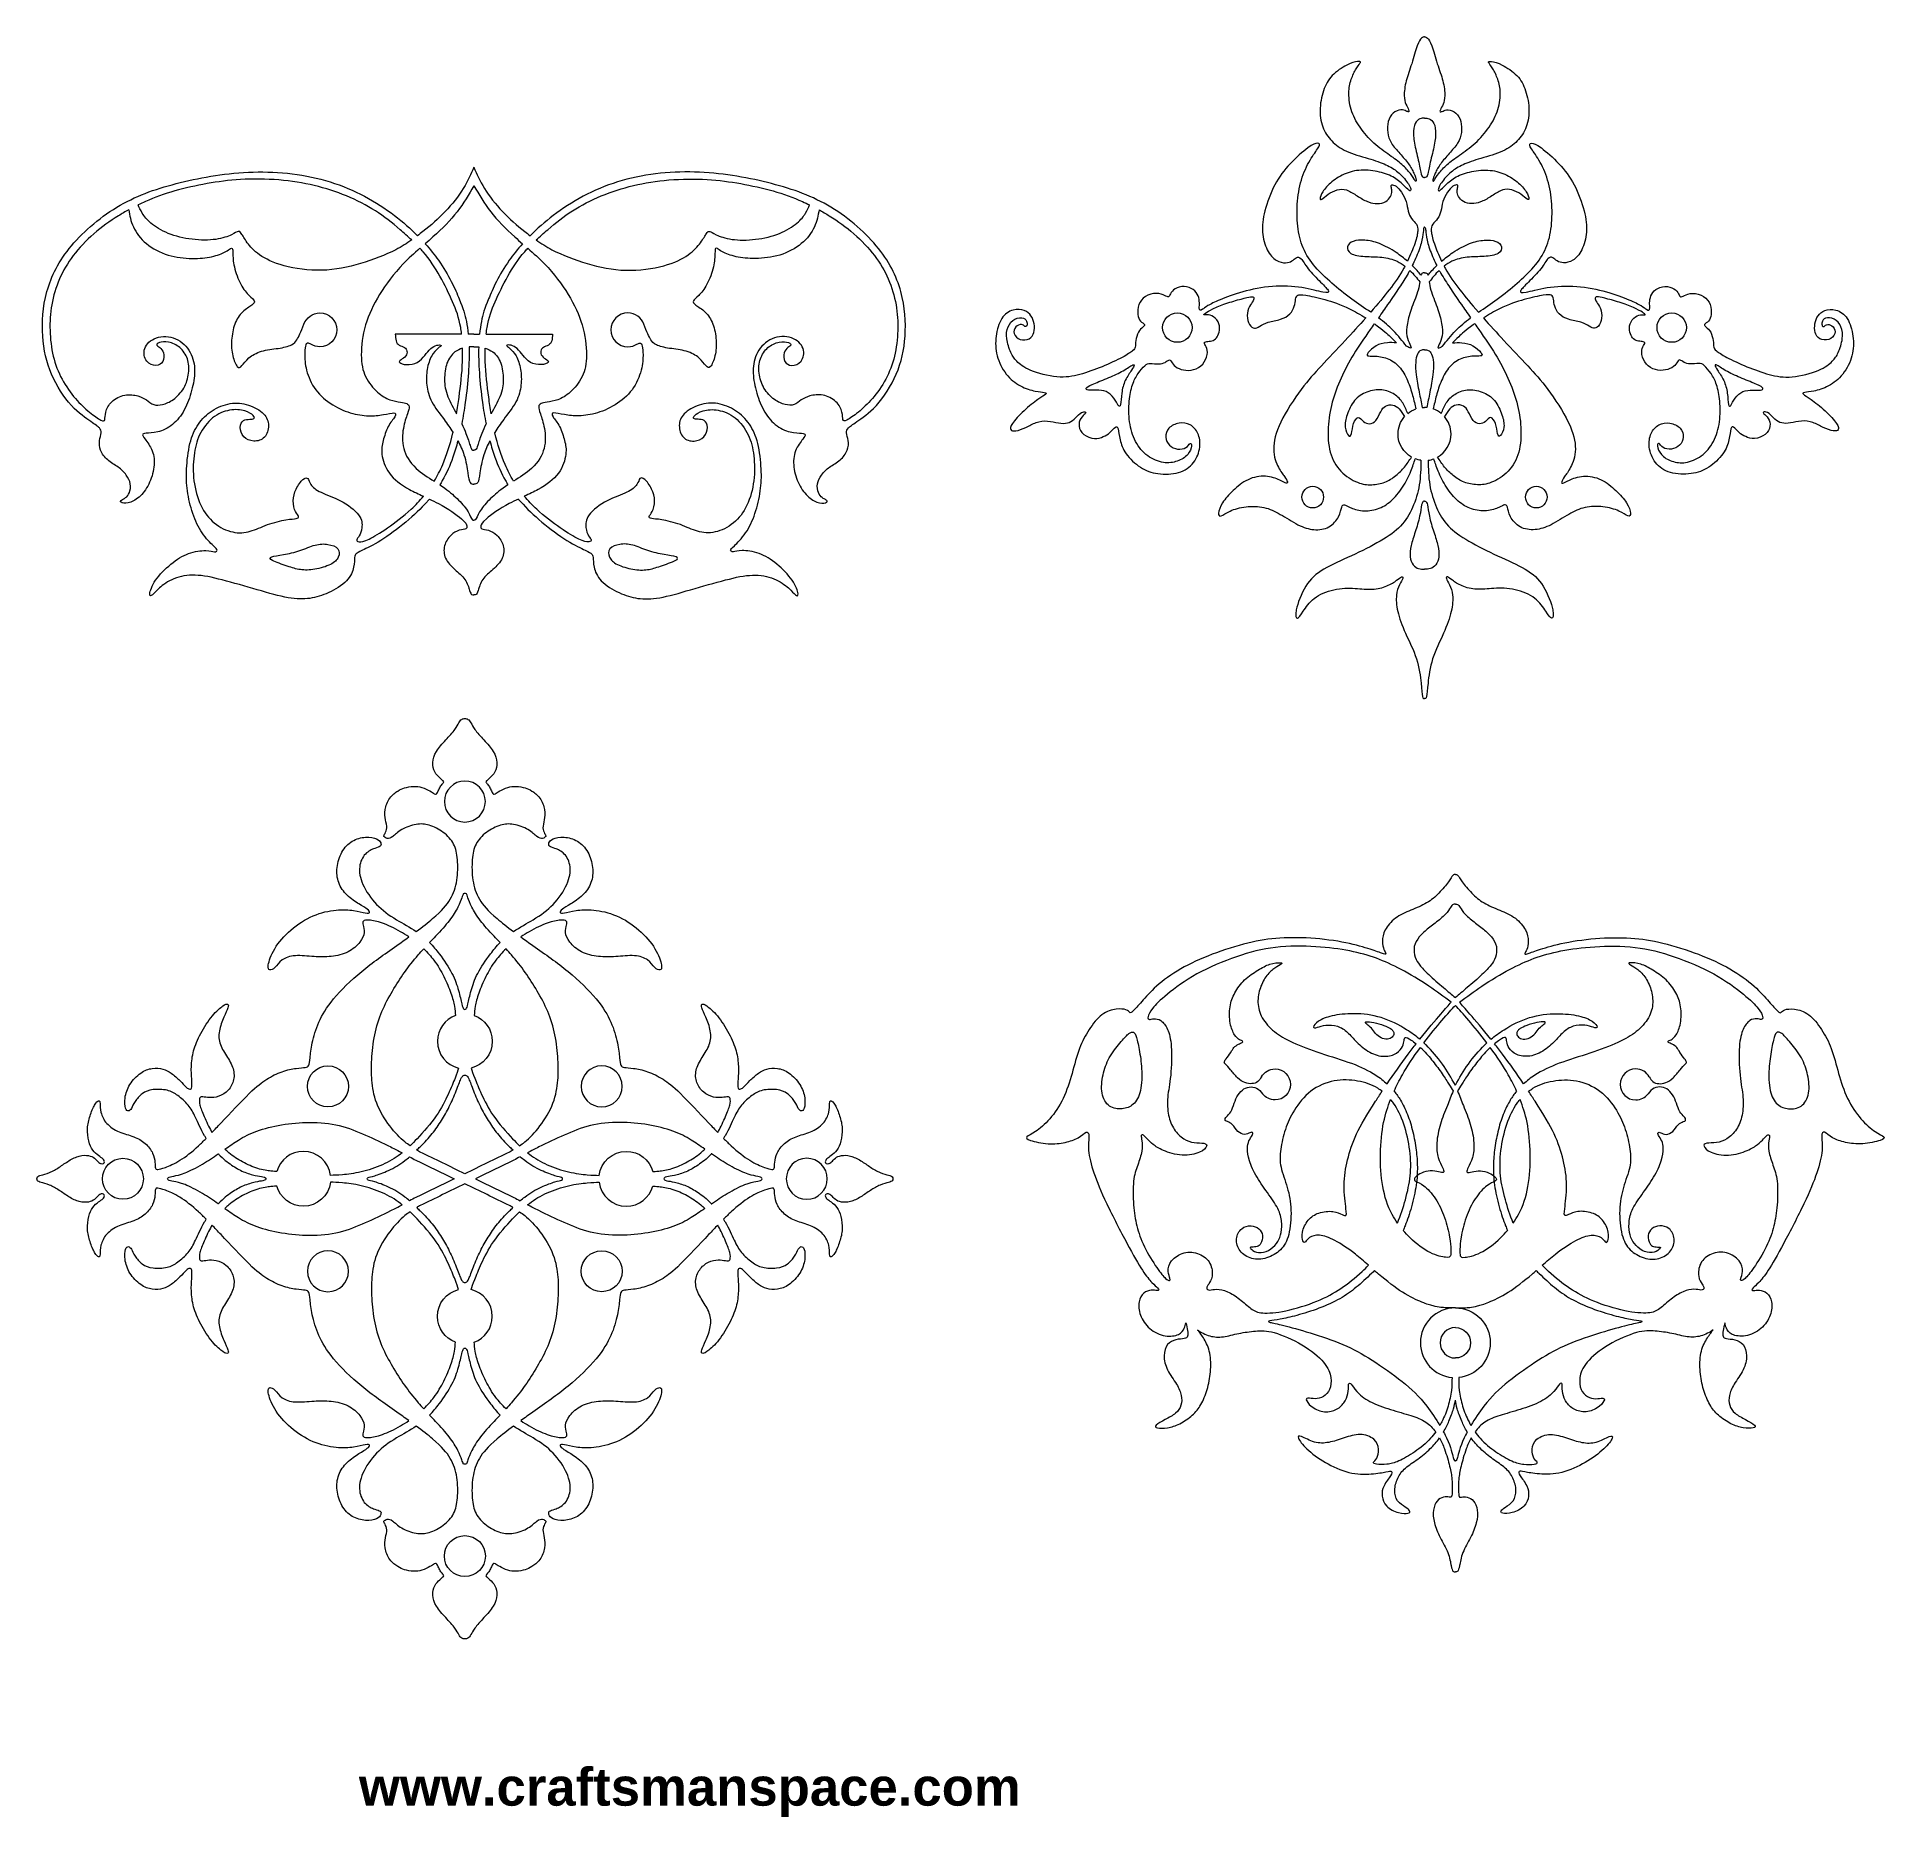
# Model space of a CAD drawing. Header units: millimetres. Extents: x -100 to 96, y -22 to 167.
import ezdxf

# ---------------------------------------------------------------- set-up
doc = ezdxf.new("R2010")
doc.units = ezdxf.units.MM
doc.header["$MEASUREMENT"] = 0
doc.layers.add('Layer 1', color=7, linetype='Continuous')

msp = doc.modelspace()

# ---------------------------------------------------------------- texts
at = {"insert": (-65.5, -16.5), "char_height": 4, "width": 122, "attachment_point": 1}
msp.add_mtext('{\\fArial|b1|i0|c0|p34;www.craftsmanspace.com}', dxfattribs=at)

# ---------------------------------------------------------------- linework, layer by layer
at = {"layer": 'Layer 1', "lineweight": 20}
for centre, major_axis in [((21.2832, 136.229), (0, 1.5589)), ((73.7117, 136.229), (0, 1.5589)), ((35.6415, 118.2607), (0, 1.1487)), ((59.3534, 118.2607), (0, 1.1487))]:
    msp.add_ellipse(centre, major_axis=major_axis, ratio=1, dxfattribs=at)
for points, knots in [([(47.4974, 167.048), (47.4051, 167.048), (47.3127, 167.048), (47.1879, 166.9301), (47.1879, 166.9301), (47.0631, 166.8121), (46.9058, 166.5762), (46.7281, 166.0925), (46.7281, 166.0925), (46.5503, 165.6088), (46.352, 164.8771), (46.1401, 164.2157), (46.1401, 164.2157), (45.9281, 163.5542), (45.7025, 162.9627), (45.5555, 162.385), (45.5555, 162.385), (45.4085, 161.8072), (45.3401, 161.2432), (45.3452, 160.8295), (45.3452, 160.8295), (45.3503, 160.4159), (45.429, 160.1526), (45.5298, 159.9168), (45.5298, 159.9168), (45.6307, 159.6808), (45.7538, 159.4723), (45.8153, 159.3356), (45.8153, 159.3356), (45.8768, 159.1988), (45.8768, 159.1338), (45.8256, 159.1185), (45.8256, 159.1185), (45.7743, 159.1031), (45.6717, 159.1373), (45.5367, 159.1971), (45.5367, 159.1971), (45.4016, 159.2569), (45.2341, 159.3424), (44.988, 159.327), (44.988, 159.327), (44.7419, 159.3116), (44.417, 159.1954), (44.1675, 158.9749), (44.1675, 158.9749), (43.9179, 158.7544), (43.7436, 158.4296), (43.6496, 158.0689), (43.6496, 158.0689), (43.5556, 157.7083), (43.5419, 157.3117), (43.5931, 156.9271), (43.5931, 156.9271), (43.6444, 156.5425), (43.7607, 156.1699), (43.988, 155.7973), (43.988, 155.7973), (44.2154, 155.4246), (44.5538, 155.052), (44.882, 154.6862), (44.882, 154.6862), (45.2102, 154.3204), (45.5281, 153.9614), (45.7811, 153.6111), (45.7811, 153.6111), (46.0341, 153.2607), (46.2221, 152.9187), (46.3606, 152.6111), (46.3606, 152.6111), (46.499, 152.3034), (46.5879, 152.0299), (46.6067, 151.8812), (46.6067, 151.8812), (46.6255, 151.7325), (46.5742, 151.7085), (46.4734, 151.8401), (46.4734, 151.8401), (46.3726, 151.9718), (46.2221, 152.259), (45.9948, 152.5649), (45.9948, 152.5649), (45.7674, 152.8709), (45.4632, 153.1957), (45.0957, 153.5187), (45.0957, 153.5187), (44.7282, 153.8418), (44.2974, 154.1632), (43.7863, 154.5238), (43.7863, 154.5238), (43.2753, 154.8845), (42.6838, 155.2845), (42.1334, 155.7836), (42.1334, 155.7836), (41.583, 156.2827), (41.0736, 156.881), (40.6566, 157.486), (40.6566, 157.486), (40.2395, 158.0912), (39.9147, 158.7031), (39.7181, 159.3595), (39.7181, 159.3595), (39.5216, 160.0159), (39.4532, 160.7167), (39.4788, 161.2876), (39.4788, 161.2876), (39.5045, 161.8585), (39.6241, 162.2995), (39.7848, 162.7114), (39.7848, 162.7114), (39.9455, 163.1234), (40.1472, 163.5063), (40.3284, 163.7866), (40.3284, 163.7866), (40.5096, 164.0669), (40.6702, 164.2447), (40.6993, 164.3473), (40.6993, 164.3473), (40.7284, 164.4498), (40.6258, 164.4772), (40.3797, 164.443), (40.3797, 164.443), (40.1335, 164.4088), (39.7438, 164.3131), (39.2464, 164.0618), (39.2464, 164.0618), (38.749, 163.8106), (38.1438, 163.4037), (37.7046, 162.9474), (37.7046, 162.9474), (37.2653, 162.491), (36.9917, 161.985), (36.7815, 161.3491), (36.7815, 161.3491), (36.5713, 160.7133), (36.4243, 159.9475), (36.4209, 159.2347), (36.4209, 159.2347), (36.4174, 158.5219), (36.5576, 157.8621), (36.802, 157.2998), (36.802, 157.2998), (37.0465, 156.7374), (37.3952, 156.2724), (37.8259, 155.8674), (37.8259, 155.8674), (38.2567, 155.4622), (38.7695, 155.1169), (39.4703, 154.8298), (39.4703, 154.8298), (40.1711, 154.5426), (41.06, 154.3136), (41.7933, 154.088), (41.7933, 154.088), (42.5266, 153.8623), (43.1043, 153.6401), (43.5846, 153.4093), (43.5846, 153.4093), (44.0649, 153.1786), (44.4479, 152.9392), (44.8256, 152.594), (44.8256, 152.594), (45.2033, 152.2487), (45.576, 151.7974), (45.7862, 151.4693), (45.7862, 151.4693), (45.9965, 151.1411), (46.0444, 150.9359), (46.0375, 150.8266), (46.0375, 150.8266), (46.0307, 150.7172), (45.9691, 150.7035), (45.8392, 150.8026), (45.8392, 150.8026), (45.7093, 150.9018), (45.511, 151.1137), (45.2324, 151.3752), (45.2324, 151.3752), (44.9538, 151.6367), (44.5948, 151.9479), (44.135, 152.1991), (44.135, 152.1991), (43.6752, 152.4504), (43.1145, 152.6419), (42.489, 152.77), (42.489, 152.77), (41.8634, 152.8982), (41.1728, 152.9632), (40.5352, 152.9034), (40.5352, 152.9034), (39.8977, 152.8436), (39.313, 152.6589), (38.778, 152.394), (38.778, 152.394), (38.243, 152.1291), (37.7575, 151.7837), (37.3781, 151.4248), (37.3781, 151.4248), (36.9986, 151.0658), (36.7251, 150.6932), (36.5781, 150.4044), (36.5781, 150.4044), (36.4311, 150.1155), (36.4106, 149.9103), (36.4431, 149.8334), (36.4431, 149.8334), (36.4755, 149.7565), (36.5611, 149.8078), (36.7371, 149.9514), (36.7371, 149.9514), (36.9131, 150.0949), (37.1798, 150.3309), (37.4909, 150.5138), (37.4909, 150.5138), (37.802, 150.6966), (38.1576, 150.8266), (38.4874, 150.8727), (38.4874, 150.8727), (38.8173, 150.9189), (39.1216, 150.8813), (39.4498, 150.7343), (39.4498, 150.7343), (39.778, 150.5873), (40.1301, 150.3308), (40.4942, 150.1035), (40.4942, 150.1035), (40.8583, 149.8762), (41.2343, 149.6779), (41.5642, 149.5497), (41.5642, 149.5497), (41.8941, 149.4215), (42.1779, 149.3634), (42.4872, 149.3719), (42.4872, 149.3719), (42.7966, 149.3805), (43.1317, 149.4557), (43.3778, 149.5907), (43.3778, 149.5907), (43.6239, 149.7258), (43.7812, 149.9206), (43.882, 150.1206), (43.882, 150.1206), (43.9829, 150.3206), (44.0274, 150.5257), (44.0291, 150.7035), (44.0291, 150.7035), (44.0308, 150.8812), (43.9897, 151.0317), (43.9641, 151.1496), (43.9641, 151.1496), (43.9385, 151.2675), (43.9282, 151.353), (44.0188, 151.3718), (44.0188, 151.3718), (44.1094, 151.3906), (44.3008, 151.3427), (44.494, 151.2111), (44.494, 151.2111), (44.6871, 151.0795), (44.882, 150.8641), (45.07, 150.5787), (45.07, 150.5787), (45.258, 150.2932), (45.4392, 149.9377), (45.5469, 149.5873), (45.5469, 149.5873), (45.6546, 149.2369), (45.6888, 148.8916), (45.7606, 148.5839), (45.7606, 148.5839), (45.8324, 148.2763), (45.9418, 148.0062), (46.1093, 147.784), (46.1093, 147.784), (46.2768, 147.5618), (46.5025, 147.3874), (46.6307, 147.1874), (46.6307, 147.1874), (46.7588, 146.9874), (46.7896, 146.7618), (46.776, 146.4644), (46.776, 146.4644), (46.7623, 146.1669), (46.7041, 145.7977), (46.4563, 145.1003), (46.4563, 145.1003), (46.2779, 144.5984), (46.0012, 143.9264), (45.6875, 143.2725)], [0, 0, 0, 0, 0.01369863, 0.01369863, 0.01369863, 0.01369863, 0.02739726, 0.02739726, 0.02739726, 0.02739726, 0.04109589, 0.04109589, 0.04109589, 0.04109589, 0.05479452, 0.05479452, 0.05479452, 0.05479452, 0.06849315, 0.06849315, 0.06849315, 0.06849315, 0.08219178, 0.08219178, 0.08219178, 0.08219178, 0.09589041, 0.09589041, 0.09589041, 0.09589041, 0.10958904, 0.10958904, 0.10958904, 0.10958904, 0.12328767, 0.12328767, 0.12328767, 0.12328767, 0.1369863, 0.1369863, 0.1369863, 0.1369863, 0.15068493, 0.15068493, 0.15068493, 0.15068493, 0.16438356, 0.16438356, 0.16438356, 0.16438356, 0.17808219, 0.17808219, 0.17808219, 0.17808219, 0.19178082, 0.19178082, 0.19178082, 0.19178082, 0.20547945, 0.20547945, 0.20547945, 0.20547945, 0.21917808, 0.21917808, 0.21917808, 0.21917808, 0.23287671, 0.23287671, 0.23287671, 0.23287671, 0.24657534, 0.24657534, 0.24657534, 0.24657534, 0.26027397, 0.26027397, 0.26027397, 0.26027397, 0.2739726, 0.2739726, 0.2739726, 0.2739726, 0.28767123, 0.28767123, 0.28767123, 0.28767123, 0.30136986, 0.30136986, 0.30136986, 0.30136986, 0.31506849, 0.31506849, 0.31506849, 0.31506849, 0.32876712, 0.32876712, 0.32876712, 0.32876712, 0.34246575, 0.34246575, 0.34246575, 0.34246575, 0.35616438, 0.35616438, 0.35616438, 0.35616438, 0.36986301, 0.36986301, 0.36986301, 0.36986301, 0.38356164, 0.38356164, 0.38356164, 0.38356164, 0.39726027, 0.39726027, 0.39726027, 0.39726027, 0.4109589, 0.4109589, 0.4109589, 0.4109589, 0.42465753, 0.42465753, 0.42465753, 0.42465753, 0.43835616, 0.43835616, 0.43835616, 0.43835616, 0.45205479, 0.45205479, 0.45205479, 0.45205479, 0.46575342, 0.46575342, 0.46575342, 0.46575342, 0.47945205, 0.47945205, 0.47945205, 0.47945205, 0.49315068, 0.49315068, 0.49315068, 0.49315068, 0.50684932, 0.50684932, 0.50684932, 0.50684932, 0.52054795, 0.52054795, 0.52054795, 0.52054795, 0.53424658, 0.53424658, 0.53424658, 0.53424658, 0.54794521, 0.54794521, 0.54794521, 0.54794521, 0.56164384, 0.56164384, 0.56164384, 0.56164384, 0.57534247, 0.57534247, 0.57534247, 0.57534247, 0.5890411, 0.5890411, 0.5890411, 0.5890411, 0.60273973, 0.60273973, 0.60273973, 0.60273973, 0.61643836, 0.61643836, 0.61643836, 0.61643836, 0.63013699, 0.63013699, 0.63013699, 0.63013699, 0.64383562, 0.64383562, 0.64383562, 0.64383562, 0.65753425, 0.65753425, 0.65753425, 0.65753425, 0.67123288, 0.67123288, 0.67123288, 0.67123288, 0.68493151, 0.68493151, 0.68493151, 0.68493151, 0.69863014, 0.69863014, 0.69863014, 0.69863014, 0.71232877, 0.71232877, 0.71232877, 0.71232877, 0.7260274, 0.7260274, 0.7260274, 0.7260274, 0.73972603, 0.73972603, 0.73972603, 0.73972603, 0.75342466, 0.75342466, 0.75342466, 0.75342466, 0.76712329, 0.76712329, 0.76712329, 0.76712329, 0.78082192, 0.78082192, 0.78082192, 0.78082192, 0.79452055, 0.79452055, 0.79452055, 0.79452055, 0.80821918, 0.80821918, 0.80821918, 0.80821918, 0.82191781, 0.82191781, 0.82191781, 0.82191781, 0.83561644, 0.83561644, 0.83561644, 0.83561644, 0.84931507, 0.84931507, 0.84931507, 0.84931507, 0.8630137, 0.8630137, 0.8630137, 0.8630137, 0.87671233, 0.87671233, 0.87671233, 0.87671233, 0.89041096, 0.89041096, 0.89041096, 0.89041096, 0.90410959, 0.90410959, 0.90410959, 0.90410959, 0.91780822, 0.91780822, 0.91780822, 0.91780822, 0.93150685, 0.93150685, 0.93150685, 0.93150685, 0.94520548, 0.94520548, 0.94520548, 0.94520548, 0.95890411, 0.95890411, 0.95890411, 0.95890411, 0.97260274, 0.97260274, 0.97260274, 0.97260274, 1, 1, 1, 1]), ([(47.4975, 167.048), (47.5898, 167.048), (47.6822, 167.048), (47.807, 166.9301), (47.807, 166.9301), (47.9318, 166.8121), (48.0891, 166.5762), (48.2669, 166.0925), (48.2669, 166.0925), (48.4446, 165.6088), (48.6429, 164.8771), (48.8548, 164.2157), (48.8548, 164.2157), (49.0668, 163.5542), (49.2924, 162.9627), (49.4394, 162.385), (49.4394, 162.385), (49.5864, 161.8072), (49.6548, 161.2432), (49.6497, 160.8295), (49.6497, 160.8295), (49.6446, 160.4159), (49.5659, 160.1526), (49.4651, 159.9168), (49.4651, 159.9168), (49.3642, 159.6808), (49.2411, 159.4723), (49.1796, 159.3356), (49.1796, 159.3356), (49.1181, 159.1988), (49.1181, 159.1338), (49.1694, 159.1185), (49.1694, 159.1185), (49.2206, 159.1031), (49.3232, 159.1373), (49.4582, 159.1971), (49.4582, 159.1971), (49.5933, 159.2569), (49.7608, 159.3424), (50.0069, 159.327), (50.0069, 159.327), (50.253, 159.3116), (50.5779, 159.1954), (50.8274, 158.9749), (50.8274, 158.9749), (51.077, 158.7544), (51.2513, 158.4296), (51.3453, 158.0689), (51.3453, 158.0689), (51.4393, 157.7083), (51.453, 157.3117), (51.4018, 156.9271), (51.4018, 156.9271), (51.3505, 156.5425), (51.2342, 156.1699), (51.0069, 155.7973), (51.0069, 155.7973), (50.7796, 155.4246), (50.4411, 155.052), (50.1129, 154.6862), (50.1129, 154.6862), (49.7847, 154.3204), (49.4668, 153.9614), (49.2138, 153.6111), (49.2138, 153.6111), (48.9609, 153.2607), (48.7728, 152.9187), (48.6344, 152.6111), (48.6344, 152.6111), (48.4959, 152.3034), (48.407, 152.0299), (48.3882, 151.8812), (48.3882, 151.8812), (48.3694, 151.7325), (48.4207, 151.7085), (48.5215, 151.8401), (48.5215, 151.8401), (48.6223, 151.9718), (48.7728, 152.259), (49.0001, 152.5649), (49.0001, 152.5649), (49.2275, 152.8709), (49.5317, 153.1957), (49.8992, 153.5187), (49.8992, 153.5187), (50.2667, 153.8418), (50.6975, 154.1632), (51.2086, 154.5238), (51.2086, 154.5238), (51.7197, 154.8845), (52.3111, 155.2845), (52.8615, 155.7836), (52.8615, 155.7836), (53.4119, 156.2827), (53.9213, 156.881), (54.3383, 157.486), (54.3383, 157.486), (54.7554, 158.0912), (55.0802, 158.7031), (55.2768, 159.3595), (55.2768, 159.3595), (55.4733, 160.0159), (55.5417, 160.7167), (55.5161, 161.2876), (55.5161, 161.2876), (55.4904, 161.8585), (55.3708, 162.2995), (55.2101, 162.7114), (55.2101, 162.7114), (55.0494, 163.1234), (54.8477, 163.5063), (54.6665, 163.7866), (54.6665, 163.7866), (54.4854, 164.0669), (54.3247, 164.2447), (54.2956, 164.3473), (54.2956, 164.3473), (54.2665, 164.4498), (54.3691, 164.4772), (54.6153, 164.443), (54.6153, 164.443), (54.8614, 164.4088), (55.2512, 164.3131), (55.7485, 164.0618), (55.7485, 164.0618), (56.2459, 163.8106), (56.8511, 163.4037), (57.2903, 162.9474), (57.2903, 162.9474), (57.7296, 162.491), (58.0032, 161.985), (58.2134, 161.3491), (58.2134, 161.3491), (58.4236, 160.7133), (58.5707, 159.9475), (58.5741, 159.2347), (58.5741, 159.2347), (58.5775, 158.5219), (58.4373, 157.8621), (58.1929, 157.2998), (58.1929, 157.2998), (57.9484, 156.7374), (57.5997, 156.2724), (57.169, 155.8674), (57.169, 155.8674), (56.7382, 155.4622), (56.2254, 155.1169), (55.5247, 154.8298), (55.5247, 154.8298), (54.8238, 154.5426), (53.9349, 154.3136), (53.2017, 154.088), (53.2017, 154.088), (52.4684, 153.8623), (51.8906, 153.6401), (51.4103, 153.4093), (51.4103, 153.4093), (50.93, 153.1786), (50.5471, 152.9392), (50.1693, 152.594), (50.1693, 152.594), (49.7916, 152.2487), (49.4189, 151.7974), (49.2087, 151.4693), (49.2087, 151.4693), (48.9985, 151.1411), (48.9505, 150.9359), (48.9574, 150.8266), (48.9574, 150.8266), (48.9642, 150.7172), (49.0258, 150.7035), (49.1557, 150.8026), (49.1557, 150.8026), (49.2856, 150.9018), (49.4839, 151.1137), (49.7625, 151.3752), (49.7625, 151.3752), (50.0411, 151.6367), (50.4001, 151.9479), (50.8599, 152.1991), (50.8599, 152.1991), (51.3197, 152.4504), (51.8804, 152.6419), (52.506, 152.77), (52.506, 152.77), (53.1315, 152.8982), (53.8221, 152.9632), (54.4597, 152.9034), (54.4597, 152.9034), (55.0973, 152.8436), (55.6819, 152.6589), (56.2169, 152.394), (56.2169, 152.394), (56.7519, 152.1291), (57.2374, 151.7837), (57.6168, 151.4248), (57.6168, 151.4248), (57.9963, 151.0658), (58.2698, 150.6932), (58.4168, 150.4044), (58.4168, 150.4044), (58.5638, 150.1155), (58.5843, 149.9103), (58.5519, 149.8334), (58.5519, 149.8334), (58.5194, 149.7565), (58.4339, 149.8078), (58.2578, 149.9514), (58.2578, 149.9514), (58.0818, 150.0949), (57.8151, 150.3309), (57.504, 150.5138), (57.504, 150.5138), (57.1929, 150.6966), (56.8373, 150.8266), (56.5075, 150.8727), (56.5075, 150.8727), (56.1776, 150.9189), (55.8733, 150.8813), (55.5452, 150.7343), (55.5452, 150.7343), (55.217, 150.5873), (54.8648, 150.3308), (54.5007, 150.1035), (54.5007, 150.1035), (54.1367, 149.8762), (53.7606, 149.6779), (53.4307, 149.5497), (53.4307, 149.5497), (53.1008, 149.4215), (52.8171, 149.3634), (52.5077, 149.3719), (52.5077, 149.3719), (52.1983, 149.3805), (51.8632, 149.4557), (51.6171, 149.5907), (51.6171, 149.5907), (51.371, 149.7258), (51.2137, 149.9206), (51.1129, 150.1206), (51.1129, 150.1206), (51.012, 150.3206), (50.9675, 150.5257), (50.9658, 150.7035), (50.9658, 150.7035), (50.9641, 150.8812), (51.0052, 151.0317), (51.0308, 151.1496), (51.0308, 151.1496), (51.0564, 151.2675), (51.0667, 151.353), (50.9762, 151.3718), (50.9762, 151.3718), (50.8855, 151.3906), (50.6941, 151.3427), (50.5009, 151.2111), (50.5009, 151.2111), (50.3078, 151.0795), (50.1129, 150.8641), (49.9249, 150.5787), (49.9249, 150.5787), (49.7369, 150.2932), (49.5557, 149.9377), (49.448, 149.5873), (49.448, 149.5873), (49.3403, 149.2369), (49.3061, 148.8916), (49.2343, 148.5839), (49.2343, 148.5839), (49.1625, 148.2763), (49.0531, 148.0062), (48.8856, 147.784), (48.8856, 147.784), (48.7181, 147.5618), (48.4925, 147.3874), (48.3643, 147.1874), (48.3643, 147.1874), (48.2361, 146.9874), (48.2053, 146.7618), (48.2189, 146.4644), (48.2189, 146.4644), (48.2326, 146.1669), (48.2908, 145.7977), (48.5386, 145.1003), (48.5386, 145.1003), (48.717, 144.5984), (48.9937, 143.9264), (49.3074, 143.2725)], [0, 0, 0, 0, 0.01369863, 0.01369863, 0.01369863, 0.01369863, 0.02739726, 0.02739726, 0.02739726, 0.02739726, 0.04109589, 0.04109589, 0.04109589, 0.04109589, 0.05479452, 0.05479452, 0.05479452, 0.05479452, 0.06849315, 0.06849315, 0.06849315, 0.06849315, 0.08219178, 0.08219178, 0.08219178, 0.08219178, 0.09589041, 0.09589041, 0.09589041, 0.09589041, 0.10958904, 0.10958904, 0.10958904, 0.10958904, 0.12328767, 0.12328767, 0.12328767, 0.12328767, 0.1369863, 0.1369863, 0.1369863, 0.1369863, 0.15068493, 0.15068493, 0.15068493, 0.15068493, 0.16438356, 0.16438356, 0.16438356, 0.16438356, 0.17808219, 0.17808219, 0.17808219, 0.17808219, 0.19178082, 0.19178082, 0.19178082, 0.19178082, 0.20547945, 0.20547945, 0.20547945, 0.20547945, 0.21917808, 0.21917808, 0.21917808, 0.21917808, 0.23287671, 0.23287671, 0.23287671, 0.23287671, 0.24657534, 0.24657534, 0.24657534, 0.24657534, 0.26027397, 0.26027397, 0.26027397, 0.26027397, 0.2739726, 0.2739726, 0.2739726, 0.2739726, 0.28767123, 0.28767123, 0.28767123, 0.28767123, 0.30136986, 0.30136986, 0.30136986, 0.30136986, 0.31506849, 0.31506849, 0.31506849, 0.31506849, 0.32876712, 0.32876712, 0.32876712, 0.32876712, 0.34246575, 0.34246575, 0.34246575, 0.34246575, 0.35616438, 0.35616438, 0.35616438, 0.35616438, 0.36986301, 0.36986301, 0.36986301, 0.36986301, 0.38356164, 0.38356164, 0.38356164, 0.38356164, 0.39726027, 0.39726027, 0.39726027, 0.39726027, 0.4109589, 0.4109589, 0.4109589, 0.4109589, 0.42465753, 0.42465753, 0.42465753, 0.42465753, 0.43835616, 0.43835616, 0.43835616, 0.43835616, 0.45205479, 0.45205479, 0.45205479, 0.45205479, 0.46575342, 0.46575342, 0.46575342, 0.46575342, 0.47945205, 0.47945205, 0.47945205, 0.47945205, 0.49315068, 0.49315068, 0.49315068, 0.49315068, 0.50684932, 0.50684932, 0.50684932, 0.50684932, 0.52054795, 0.52054795, 0.52054795, 0.52054795, 0.53424658, 0.53424658, 0.53424658, 0.53424658, 0.54794521, 0.54794521, 0.54794521, 0.54794521, 0.56164384, 0.56164384, 0.56164384, 0.56164384, 0.57534247, 0.57534247, 0.57534247, 0.57534247, 0.5890411, 0.5890411, 0.5890411, 0.5890411, 0.60273973, 0.60273973, 0.60273973, 0.60273973, 0.61643836, 0.61643836, 0.61643836, 0.61643836, 0.63013699, 0.63013699, 0.63013699, 0.63013699, 0.64383562, 0.64383562, 0.64383562, 0.64383562, 0.65753425, 0.65753425, 0.65753425, 0.65753425, 0.67123288, 0.67123288, 0.67123288, 0.67123288, 0.68493151, 0.68493151, 0.68493151, 0.68493151, 0.69863014, 0.69863014, 0.69863014, 0.69863014, 0.71232877, 0.71232877, 0.71232877, 0.71232877, 0.7260274, 0.7260274, 0.7260274, 0.7260274, 0.73972603, 0.73972603, 0.73972603, 0.73972603, 0.75342466, 0.75342466, 0.75342466, 0.75342466, 0.76712329, 0.76712329, 0.76712329, 0.76712329, 0.78082192, 0.78082192, 0.78082192, 0.78082192, 0.79452055, 0.79452055, 0.79452055, 0.79452055, 0.80821918, 0.80821918, 0.80821918, 0.80821918, 0.82191781, 0.82191781, 0.82191781, 0.82191781, 0.83561644, 0.83561644, 0.83561644, 0.83561644, 0.84931507, 0.84931507, 0.84931507, 0.84931507, 0.8630137, 0.8630137, 0.8630137, 0.8630137, 0.87671233, 0.87671233, 0.87671233, 0.87671233, 0.89041096, 0.89041096, 0.89041096, 0.89041096, 0.90410959, 0.90410959, 0.90410959, 0.90410959, 0.91780822, 0.91780822, 0.91780822, 0.91780822, 0.93150685, 0.93150685, 0.93150685, 0.93150685, 0.94520548, 0.94520548, 0.94520548, 0.94520548, 0.95890411, 0.95890411, 0.95890411, 0.95890411, 0.97260274, 0.97260274, 0.97260274, 0.97260274, 1, 1, 1, 1]), ([(47.4974, 158.4532), (47.3417, 158.4464), (47.1859, 158.4395), (47.0089, 158.3677), (47.0089, 158.3677), (46.8319, 158.2959), (46.6336, 158.1591), (46.5037, 157.8823), (46.5037, 157.8823), (46.3738, 157.6054), (46.3123, 157.1883), (46.3259, 156.7233), (46.3259, 156.7233), (46.3396, 156.2584), (46.4285, 155.7456), (46.5618, 155.1473), (46.5618, 155.1473), (46.6952, 154.5491), (46.873, 153.8654), (46.9823, 153.3526), (46.9823, 153.3526), (47.0917, 152.8398), (47.1328, 152.4979), (47.2072, 152.3276), (47.2072, 152.3276), (47.2817, 152.1573), (47.3895, 152.1586), (47.4974, 152.1599)], [0, 0, 0, 0, 0.125, 0.125, 0.125, 0.125, 0.25, 0.25, 0.25, 0.25, 0.375, 0.375, 0.375, 0.375, 0.5, 0.5, 0.5, 0.5, 0.625, 0.625, 0.625, 0.625, 0.75, 0.75, 0.75, 0.75, 1, 1, 1, 1]), ([(47.4975, 158.4532), (47.6532, 158.4464), (47.809, 158.4395), (47.986, 158.3677), (47.986, 158.3677), (48.163, 158.2959), (48.3613, 158.1591), (48.4912, 157.8823), (48.4912, 157.8823), (48.6211, 157.6054), (48.6827, 157.1883), (48.669, 156.7233), (48.669, 156.7233), (48.6553, 156.2584), (48.5664, 155.7456), (48.4331, 155.1473), (48.4331, 155.1473), (48.2997, 154.5491), (48.122, 153.8654), (48.0126, 153.3526), (48.0126, 153.3526), (47.9032, 152.8398), (47.8621, 152.4979), (47.7877, 152.3276), (47.7877, 152.3276), (47.7132, 152.1573), (47.6054, 152.1586), (47.4975, 152.1599)], [0, 0, 0, 0, 0.125, 0.125, 0.125, 0.125, 0.25, 0.25, 0.25, 0.25, 0.375, 0.375, 0.375, 0.375, 0.5, 0.5, 0.5, 0.5, 0.625, 0.625, 0.625, 0.625, 0.75, 0.75, 0.75, 0.75, 1, 1, 1, 1]), ([(41.7903, 137.8541), (41.1239, 138.3122), (40.4258, 138.7578), (39.7793, 139.2302), (39.7793, 139.2302), (39.017, 139.7874), (38.3264, 140.3823), (37.6803, 140.9464), (37.6803, 140.9464), (37.0342, 141.5104), (36.4325, 142.0438), (35.9095, 142.6557), (35.9095, 142.6557), (35.3864, 143.2677), (34.9419, 143.9582), (34.6309, 144.6795), (34.6309, 144.6795), (34.3198, 145.4009), (34.142, 146.153), (34.0497, 146.9906), (34.0497, 146.9906), (33.9574, 147.8281), (33.9505, 148.7512), (34.0291, 149.6434), (34.0291, 149.6434), (34.1078, 150.5357), (34.2719, 151.3972), (34.5317, 152.1732), (34.5317, 152.1732), (34.7915, 152.9492), (35.1471, 153.6398), (35.4855, 154.1868), (35.4855, 154.1868), (35.8239, 154.7338), (36.1453, 155.1372), (36.2786, 155.4004), (36.2786, 155.4004), (36.412, 155.6637), (36.3573, 155.7867), (36.1624, 155.7867), (36.1624, 155.7867), (35.9676, 155.7867), (35.6325, 155.6637), (35.1095, 155.2842), (35.1095, 155.2842), (34.5864, 154.9047), (33.8753, 154.2688), (33.2497, 153.5988), (33.2497, 153.5988), (32.6241, 152.9287), (32.084, 152.2245), (31.6293, 151.363), (31.6293, 151.363), (31.1746, 150.5015), (30.8054, 149.4828), (30.5798, 148.6178), (30.5798, 148.6178), (30.3542, 147.7529), (30.2721, 147.0418), (30.3234, 146.3512), (30.3234, 146.3512), (30.3746, 145.6607), (30.5593, 144.9906), (30.8225, 144.4744), (30.8225, 144.4744), (31.0857, 143.9582), (31.4276, 143.5958), (31.7729, 143.3805), (31.7729, 143.3805), (32.1181, 143.1651), (32.4669, 143.0967), (32.7506, 143.1001), (32.7506, 143.1001), (33.0343, 143.1035), (33.2532, 143.1788), (33.4309, 143.295), (33.4309, 143.295), (33.6087, 143.4112), (33.7455, 143.5685), (33.8993, 143.6437), (33.8993, 143.6437), (34.0531, 143.7189), (34.2241, 143.7121), (34.4121, 143.5172), (34.4121, 143.5172), (34.6001, 143.3224), (34.8052, 142.9395), (35.168, 142.4756), (35.168, 142.4756), (35.5308, 142.0118), (36.0513, 141.4669), (36.4752, 141.043), (36.4752, 141.043), (36.8991, 140.6191), (37.2265, 140.3161), (37.3047, 140.1339), (37.3047, 140.1339), (37.3829, 139.9516), (37.2119, 139.89), (36.7265, 139.9823), (36.7265, 139.9823), (36.2411, 140.0746), (35.4411, 140.3208), (34.4941, 140.4712), (34.4941, 140.4712), (33.5472, 140.6216), (32.4532, 140.6763), (31.3592, 140.5943), (31.3592, 140.5943), (30.2653, 140.5122), (29.1713, 140.2934), (28.2141, 140.0268), (28.2141, 140.0268), (27.2569, 139.7601), (26.4363, 139.4456), (25.8261, 139.1875), (25.8261, 139.1875), (25.2159, 138.9294), (24.8159, 138.7276), (24.5287, 138.5567), (24.5287, 138.5567), (24.2415, 138.3858), (24.0672, 138.2456), (23.9476, 138.167), (23.9476, 138.167), (23.8279, 138.0883), (23.7629, 138.0712), (23.7116, 138.0952), (23.7116, 138.0952), (23.6604, 138.1191), (23.6228, 138.1841), (23.6159, 138.3157), (23.6159, 138.3157), (23.6091, 138.4473), (23.633, 138.6456), (23.6262, 138.8712), (23.6262, 138.8712), (23.6194, 139.0968), (23.5818, 139.3498), (23.4861, 139.5959), (23.4861, 139.5959), (23.3903, 139.8421), (23.2365, 140.0814), (22.9784, 140.2626), (22.9784, 140.2626), (22.7203, 140.4438), (22.3578, 140.5668), (22.0058, 140.5822), (22.0058, 140.5822), (21.6536, 140.5976), (21.3117, 140.5053), (21.0639, 140.3532), (21.0639, 140.3532), (20.8161, 140.201), (20.6622, 139.9891), (20.5631, 139.8216), (20.5631, 139.8216), (20.4639, 139.6541), (20.4195, 139.531), (20.3409, 139.5037), (20.3409, 139.5037), (20.2623, 139.4763), (20.1494, 139.5447), (19.9409, 139.6404), (19.9409, 139.6404), (19.7323, 139.7361), (19.428, 139.8592), (19.0537, 139.8592), (19.0537, 139.8592), (18.6794, 139.8592), (18.2349, 139.7361), (17.9, 139.5242), (17.9, 139.5242), (17.5649, 139.3122), (17.3393, 139.0113), (17.2179, 138.6644), (17.2179, 138.6644), (17.0966, 138.3174), (17.0795, 137.9242), (17.1119, 137.6183), (17.1119, 137.6183), (17.1444, 137.3123), (17.2265, 137.0935), (17.3735, 136.9294), (17.3735, 136.9294), (17.5205, 136.7653), (17.7324, 136.6559), (17.7939, 136.567), (17.7939, 136.567), (17.8555, 136.4781), (17.7666, 136.4098), (17.6247, 136.2884), (17.6247, 136.2884), (17.4829, 136.167), (17.288, 135.9927), (17.1496, 135.7346), (17.1496, 135.7346), (17.0111, 135.4765), (16.929, 135.1346), (16.888, 134.8457), (16.888, 134.8457), (16.847, 134.5569), (16.847, 134.3209), (16.8196, 134.1637), (16.8196, 134.1637), (16.7923, 134.0065), (16.7376, 133.9278), (16.5376, 133.7672), (16.5376, 133.7672), (16.3376, 133.6065), (15.9924, 133.3638), (15.43, 133.0647), (15.43, 133.0647), (14.8677, 132.7655), (14.0882, 132.41), (13.302, 132.0852), (13.302, 132.0852), (12.5157, 131.7605), (11.7225, 131.4664), (10.9499, 131.2579), (10.9499, 131.2579), (10.1773, 131.0494), (9.4252, 130.9263), (8.5056, 131.0083), (8.5056, 131.0083), (7.586, 131.0904), (6.4988, 131.3776), (5.7433, 131.6955), (5.7433, 131.6955), (4.9878, 132.0134), (4.5639, 132.3621), (4.2665, 132.6561), (4.2665, 132.6561), (3.969, 132.9501), (3.7981, 133.1895), (3.6203, 133.5929), (3.6203, 133.5929), (3.4426, 133.9963), (3.2579, 134.5637), (3.193, 135.0492), (3.193, 135.0492), (3.128, 135.5346), (3.1827, 135.938), (3.337, 136.2982), (3.337, 136.2982), (3.4913, 136.6585), (3.7452, 136.9756), (4.0584, 137.1409), (4.0584, 137.1409), (4.3717, 137.3063), (4.7443, 137.32), (4.9763, 137.2333), (4.9763, 137.2333), (5.2083, 137.1465), (5.2998, 136.9593), (5.3386, 136.8008), (5.3386, 136.8008), (5.3775, 136.6423), (5.3638, 136.5124), (5.3194, 136.4303), (5.3194, 136.4303), (5.2749, 136.3483), (5.1997, 136.3141), (5.1109, 136.3619), (5.1109, 136.3619), (5.022, 136.4098), (4.9194, 136.5397), (4.7451, 136.5568), (4.7451, 136.5568), (4.5707, 136.5739), (4.3246, 136.4782), (4.1605, 136.297), (4.1605, 136.297), (3.9964, 136.1158), (3.9143, 135.8491), (3.9929, 135.5894), (3.9929, 135.5894), (4.0716, 135.3295), (4.3109, 135.0765), (4.6186, 134.9706), (4.6186, 134.9706), (4.9262, 134.8646), (5.3023, 134.9056), (5.566, 135.0488), (5.566, 135.0488), (5.8296, 135.1919), (5.981, 135.4372), (6.06, 135.7205), (6.06, 135.7205), (6.1391, 136.0038), (6.1459, 136.3252), (6.0947, 136.6329), (6.0947, 136.6329), (6.0434, 136.9406), (5.9339, 137.2346), (5.766, 137.4777), (5.766, 137.4777), (5.598, 137.7209), (5.3715, 137.9132), (5.0463, 138.0333), (5.0463, 138.0333), (4.7211, 138.1533), (4.2972, 138.2012), (3.863, 138.0815), (3.863, 138.0815), (3.4288, 137.9619), (2.9844, 137.6747), (2.6665, 137.1859), (2.6665, 137.1859), (2.3485, 136.697), (2.1571, 136.0064), (2.0682, 135.3158), (2.0682, 135.3158), (1.9793, 134.6253), (1.993, 133.9347), (2.1742, 133.2441), (2.1742, 133.2441), (2.3554, 132.5536), (2.7041, 131.863), (3.1417, 131.3092), (3.1417, 131.3092), (3.5792, 130.7554), (4.1057, 130.3383), (4.6493, 130.0477), (4.6493, 130.0477), (5.1928, 129.7571), (5.7535, 129.593), (6.1979, 129.5007), (6.1979, 129.5007), (6.6423, 129.4084), (6.9706, 129.3879), (7.1688, 129.3503), (7.1688, 129.3503), (7.3671, 129.3127), (7.4355, 129.258), (7.3261, 129.1589), (7.3261, 129.1589), (7.2167, 129.0597), (6.9295, 128.9161), (6.509, 128.6222), (6.509, 128.6222), (6.0885, 128.3281), (5.5347, 127.8837), (5.0254, 127.4051), (5.0254, 127.4051), (4.516, 126.9265), (4.051, 126.4137), (3.8117, 126.065), (3.8117, 126.065), (3.5724, 125.7163), (3.5587, 125.5317), (3.6339, 125.412), (3.6339, 125.412), (3.7091, 125.2924), (3.8733, 125.2377), (4.157, 125.2821), (4.157, 125.2821), (4.4407, 125.3266), (4.8441, 125.4701), (5.2168, 125.6445), (5.2168, 125.6445), (5.5894, 125.8188), (5.9313, 126.024), (6.3107, 126.1573), (6.3107, 126.1573), (6.6902, 126.2906), (7.1073, 126.3522), (7.5175, 126.3249), (7.5175, 126.3249), (7.9277, 126.2975), (8.3312, 126.1812), (8.6867, 126.1197), (8.6867, 126.1197), (9.0422, 126.0582), (9.3499, 126.0513), (9.62, 126.1162), (9.62, 126.1162), (9.89, 126.1812), (10.1225, 126.318), (10.3413, 126.5162), (10.3413, 126.5162), (10.5601, 126.7145), (10.7653, 126.9744), (10.9669, 127.1248), (10.9669, 127.1248), (11.1686, 127.2752), (11.3669, 127.3162), (11.4763, 127.2991), (11.4763, 127.2991), (11.5857, 127.282), (11.6062, 127.2068), (11.5105, 127.094), (11.5105, 127.094), (11.4148, 126.9812), (11.2028, 126.8307), (11.0558, 126.6051), (11.0558, 126.6051), (10.9088, 126.3795), (10.8267, 126.0787), (10.8643, 125.771), (10.8643, 125.771), (10.902, 125.4633), (11.0592, 125.1488), (11.3635, 124.9095), (11.3635, 124.9095), (11.6677, 124.6702), (12.119, 124.5061), (12.4951, 124.4753), (12.4951, 124.4753), (12.8711, 124.4445), (13.1719, 124.5471), (13.4352, 124.6668), (13.4352, 124.6668), (13.6984, 124.7864), (13.9241, 124.9232), (14.1428, 125.118), (14.1428, 125.118), (14.3616, 125.3129), (14.5736, 125.5659), (14.7172, 125.6685), (14.7172, 125.6685), (14.8607, 125.771), (14.936, 125.7231), (14.9975, 125.4804), (14.9975, 125.4804), (15.059, 125.2377), (15.1069, 124.8001), (15.2163, 124.3318), (15.2163, 124.3318), (15.3257, 123.8634), (15.4966, 123.3643), (15.8624, 122.8481), (15.8624, 122.8481), (16.2282, 122.3319), (16.7889, 121.7985), (17.3632, 121.4259), (17.3632, 121.4259), (17.9376, 121.0533), (18.5256, 120.8413), (19.2264, 120.7456), (19.2264, 120.7456), (19.9272, 120.6499), (20.7409, 120.6704), (21.4143, 120.8687), (21.4143, 120.8687), (22.0878, 121.067), (22.6211, 121.443), (22.9971, 121.9285), (22.9971, 121.9285), (23.3732, 122.4139), (23.592, 123.0088), (23.6604, 123.5557), (23.6604, 123.5557), (23.7288, 124.1027), (23.6467, 124.6019), (23.4621, 125.0086), (23.4621, 125.0086), (23.2775, 125.4155), (22.9903, 125.73), (22.6417, 125.9146), (22.6417, 125.9146), (22.2929, 126.0992), (21.8827, 126.1539), (21.4725, 126.089), (21.4725, 126.089), (21.0622, 126.024), (20.652, 125.8394), (20.3956, 125.5659), (20.3956, 125.5659), (20.1392, 125.2924), (20.0366, 124.93), (20.0571, 124.6052), (20.0571, 124.6052), (20.0776, 124.2805), (20.2212, 123.9933), (20.4503, 123.7711), (20.4503, 123.7711), (20.6793, 123.5489), (20.9939, 123.3916), (21.3186, 123.3472), (21.3186, 123.3472), (21.6434, 123.3027), (21.9784, 123.3711), (22.2006, 123.5147), (22.2006, 123.5147), (22.4228, 123.6583), (22.5322, 123.8771), (22.6313, 123.9386), (22.6313, 123.9386), (22.7305, 124.0002), (22.8194, 123.9044), (22.7989, 123.672), (22.7989, 123.672), (22.7784, 123.4395), (22.6484, 123.0703), (22.3818, 122.766), (22.3818, 122.766), (22.1151, 122.4618), (21.7117, 122.2224), (21.2707, 122.0686), (21.2707, 122.0686), (20.8297, 121.9148), (20.3511, 121.8464), (19.811, 121.9318), (19.811, 121.9318), (19.2709, 122.0173), (18.6692, 122.2567), (18.1461, 122.6361), (18.1461, 122.6361), (17.6231, 123.0156), (17.1786, 123.5352), (16.8539, 124.154), (16.8539, 124.154), (16.5291, 124.7728), (16.324, 125.4907), (16.2248, 126.2325), (16.2248, 126.2325), (16.1257, 126.9744), (16.1325, 127.7402), (16.1941, 128.4171), (16.1941, 128.4171), (16.2556, 129.0939), (16.3719, 129.682), (16.5291, 130.1606), (16.5291, 130.1606), (16.6863, 130.6392), (16.8846, 131.0084), (17.1171, 131.3502), (17.1171, 131.3502), (17.3496, 131.6921), (17.6162, 132.0066), (17.8213, 132.1878), (17.8213, 132.1878), (18.0264, 132.369), (18.1701, 132.4169), (18.4196, 132.4203), (18.4196, 132.4203), (18.6692, 132.4237), (19.0247, 132.3827), (19.3085, 132.3895), (19.3085, 132.3895), (19.5922, 132.3963), (19.8042, 132.451), (19.9785, 132.5433), (19.9785, 132.5433), (20.1528, 132.6356), (20.2896, 132.7656), (20.3921, 132.7929), (20.3921, 132.7929), (20.4947, 132.8203), (20.5631, 132.745), (20.6622, 132.6049), (20.6622, 132.6049), (20.7614, 132.4648), (20.8913, 132.2596), (21.1032, 132.0955), (21.1032, 132.0955), (21.3152, 131.9314), (21.6092, 131.8083), (21.9442, 131.7434), (21.9442, 131.7434), (22.2792, 131.6785), (22.6553, 131.6716), (23.0142, 131.7707), (23.0142, 131.7707), (23.3732, 131.8699), (23.7151, 132.075), (23.9715, 132.3656), (23.9715, 132.3656), (24.2278, 132.6562), (24.3988, 133.0322), (24.4501, 133.3638), (24.4501, 133.3638), (24.5014, 133.6954), (24.433, 133.9826), (24.3407, 134.1877), (24.3407, 134.1877), (24.2484, 134.3928), (24.1321, 134.5159), (24.1321, 134.6013), (24.1321, 134.6013), (24.1321, 134.6868), (24.2484, 134.7347), (24.4022, 134.7552), (24.4022, 134.7552), (24.5561, 134.7757), (24.7475, 134.7689), (24.9321, 134.8202), (24.9321, 134.8202), (25.1167, 134.8714), (25.2945, 134.9809), (25.4278, 135.1313), (25.4278, 135.1313), (25.5611, 135.2817), (25.65, 135.4731), (25.7081, 135.7363), (25.7081, 135.7363), (25.7663, 135.9996), (25.7936, 136.3346), (25.6945, 136.6354), (25.6945, 136.6354), (25.5953, 136.9363), (25.3697, 137.203), (25.127, 137.3636), (25.127, 137.3636), (24.8843, 137.5243), (24.6244, 137.579), (24.4398, 137.5927), (24.4398, 137.5927), (24.2552, 137.6064), (24.1458, 137.579), (24.1082, 137.5892), (24.1082, 137.5892), (24.0706, 137.5995), (24.1048, 137.6474), (24.2586, 137.7568), (24.2586, 137.7568), (24.4125, 137.8661), (24.686, 138.0371), (25.0552, 138.2183), (25.0552, 138.2183), (25.4244, 138.3995), (25.8894, 138.5909), (26.4261, 138.7755), (26.4261, 138.7755), (26.9628, 138.9601), (27.5713, 139.1379), (28.0431, 139.261), (28.0431, 139.261), (28.5149, 139.384), (28.8499, 139.4524), (29.0584, 139.4798), (29.0584, 139.4798), (29.2669, 139.5072), (29.349, 139.4934), (29.3832, 139.4217), (29.3832, 139.4217), (29.4174, 139.3499), (29.4037, 139.2199), (29.3148, 139.0627), (29.3148, 139.0627), (29.226, 138.9054), (29.0618, 138.7208), (28.9319, 138.4576), (28.9319, 138.4576), (28.8021, 138.1944), (28.7063, 137.8525), (28.7063, 137.5038), (28.7063, 137.5038), (28.7063, 137.1551), (28.8021, 136.7996), (28.9456, 136.5569), (28.9456, 136.5569), (29.0892, 136.3141), (29.2807, 136.1842), (29.4584, 136.1637), (29.4584, 136.1637), (29.6361, 136.1432), (29.8003, 136.2321), (30.0259, 136.3688), (30.0259, 136.3688), (30.2515, 136.5055), (30.5387, 136.6902), (30.9284, 136.8098), (30.9284, 136.8098), (31.3181, 136.9295), (31.8104, 136.9842), (32.224, 137.1107), (32.224, 137.1107), (32.6377, 137.2371), (32.9728, 137.4354), (33.2155, 137.6781), (33.2155, 137.6781), (33.4582, 137.9208), (33.6086, 138.208), (33.6907, 138.4883), (33.6907, 138.4883), (33.7727, 138.7687), (33.7864, 139.0422), (33.824, 139.2473), (33.824, 139.2473), (33.8616, 139.4524), (33.9232, 139.5892), (34.0633, 139.661), (34.0633, 139.661), (34.2034, 139.7328), (34.4223, 139.7396), (34.9043, 139.661), (34.9043, 139.661), (35.3863, 139.5824), (36.1316, 139.4182), (36.9281, 139.1995), (36.9281, 139.1995), (37.7247, 138.9807), (38.5725, 138.7071), (39.5365, 138.2285), (39.5365, 138.2285), (40.0994, 137.9491), (40.7019, 137.5998), (41.2583, 137.2485)], [0, 0, 0, 0, 0.00568182, 0.00568182, 0.00568182, 0.00568182, 0.01136364, 0.01136364, 0.01136364, 0.01136364, 0.01704545, 0.01704545, 0.01704545, 0.01704545, 0.02272727, 0.02272727, 0.02272727, 0.02272727, 0.02840909, 0.02840909, 0.02840909, 0.02840909, 0.03409091, 0.03409091, 0.03409091, 0.03409091, 0.03977273, 0.03977273, 0.03977273, 0.03977273, 0.04545455, 0.04545455, 0.04545455, 0.04545455, 0.05113636, 0.05113636, 0.05113636, 0.05113636, 0.05681818, 0.05681818, 0.05681818, 0.05681818, 0.0625, 0.0625, 0.0625, 0.0625, 0.06818182, 0.06818182, 0.06818182, 0.06818182, 0.07386364, 0.07386364, 0.07386364, 0.07386364, 0.07954545, 0.07954545, 0.07954545, 0.07954545, 0.08522727, 0.08522727, 0.08522727, 0.08522727, 0.09090909, 0.09090909, 0.09090909, 0.09090909, 0.09659091, 0.09659091, 0.09659091, 0.09659091, 0.10227273, 0.10227273, 0.10227273, 0.10227273, 0.10795455, 0.10795455, 0.10795455, 0.10795455, 0.11363636, 0.11363636, 0.11363636, 0.11363636, 0.11931818, 0.11931818, 0.11931818, 0.11931818, 0.125, 0.125, 0.125, 0.125, 0.13068182, 0.13068182, 0.13068182, 0.13068182, 0.13636364, 0.13636364, 0.13636364, 0.13636364, 0.14204545, 0.14204545, 0.14204545, 0.14204545, 0.14772727, 0.14772727, 0.14772727, 0.14772727, 0.15340909, 0.15340909, 0.15340909, 0.15340909, 0.15909091, 0.15909091, 0.15909091, 0.15909091, 0.16477273, 0.16477273, 0.16477273, 0.16477273, 0.17045455, 0.17045455, 0.17045455, 0.17045455, 0.17613636, 0.17613636, 0.17613636, 0.17613636, 0.18181818, 0.18181818, 0.18181818, 0.18181818, 0.1875, 0.1875, 0.1875, 0.1875, 0.19318182, 0.19318182, 0.19318182, 0.19318182, 0.19886364, 0.19886364, 0.19886364, 0.19886364, 0.20454545, 0.20454545, 0.20454545, 0.20454545, 0.21022727, 0.21022727, 0.21022727, 0.21022727, 0.21590909, 0.21590909, 0.21590909, 0.21590909, 0.22159091, 0.22159091, 0.22159091, 0.22159091, 0.22727273, 0.22727273, 0.22727273, 0.22727273, 0.23295455, 0.23295455, 0.23295455, 0.23295455, 0.23863636, 0.23863636, 0.23863636, 0.23863636, 0.24431818, 0.24431818, 0.24431818, 0.24431818, 0.25, 0.25, 0.25, 0.25, 0.25568182, 0.25568182, 0.25568182, 0.25568182, 0.26136364, 0.26136364, 0.26136364, 0.26136364, 0.26704545, 0.26704545, 0.26704545, 0.26704545, 0.27272727, 0.27272727, 0.27272727, 0.27272727, 0.27840909, 0.27840909, 0.27840909, 0.27840909, 0.28409091, 0.28409091, 0.28409091, 0.28409091, 0.28977273, 0.28977273, 0.28977273, 0.28977273, 0.29545455, 0.29545455, 0.29545455, 0.29545455, 0.30113636, 0.30113636, 0.30113636, 0.30113636, 0.30681818, 0.30681818, 0.30681818, 0.30681818, 0.3125, 0.3125, 0.3125, 0.3125, 0.31818182, 0.31818182, 0.31818182, 0.31818182, 0.32386364, 0.32386364, 0.32386364, 0.32386364, 0.32954545, 0.32954545, 0.32954545, 0.32954545, 0.33522727, 0.33522727, 0.33522727, 0.33522727, 0.34090909, 0.34090909, 0.34090909, 0.34090909, 0.34659091, 0.34659091, 0.34659091, 0.34659091, 0.35227273, 0.35227273, 0.35227273, 0.35227273, 0.35795455, 0.35795455, 0.35795455, 0.35795455, 0.36363636, 0.36363636, 0.36363636, 0.36363636, 0.36931818, 0.36931818, 0.36931818, 0.36931818, 0.375, 0.375, 0.375, 0.375, 0.38068182, 0.38068182, 0.38068182, 0.38068182, 0.38636364, 0.38636364, 0.38636364, 0.38636364, 0.39204545, 0.39204545, 0.39204545, 0.39204545, 0.39772727, 0.39772727, 0.39772727, 0.39772727, 0.40340909, 0.40340909, 0.40340909, 0.40340909, 0.40909091, 0.40909091, 0.40909091, 0.40909091, 0.41477273, 0.41477273, 0.41477273, 0.41477273, 0.42045455, 0.42045455, 0.42045455, 0.42045455, 0.42613636, 0.42613636, 0.42613636, 0.42613636, 0.43181818, 0.43181818, 0.43181818, 0.43181818, 0.4375, 0.4375, 0.4375, 0.4375, 0.44318182, 0.44318182, 0.44318182, 0.44318182, 0.44886364, 0.44886364, 0.44886364, 0.44886364, 0.45454545, 0.45454545, 0.45454545, 0.45454545, 0.46022727, 0.46022727, 0.46022727, 0.46022727, 0.46590909, 0.46590909, 0.46590909, 0.46590909, 0.47159091, 0.47159091, 0.47159091, 0.47159091, 0.47727273, 0.47727273, 0.47727273, 0.47727273, 0.48295455, 0.48295455, 0.48295455, 0.48295455, 0.48863636, 0.48863636, 0.48863636, 0.48863636, 0.49431818, 0.49431818, 0.49431818, 0.49431818, 0.5, 0.5, 0.5, 0.5, 0.50568182, 0.50568182, 0.50568182, 0.50568182, 0.51136364, 0.51136364, 0.51136364, 0.51136364, 0.51704545, 0.51704545, 0.51704545, 0.51704545, 0.52272727, 0.52272727, 0.52272727, 0.52272727, 0.52840909, 0.52840909, 0.52840909, 0.52840909, 0.53409091, 0.53409091, 0.53409091, 0.53409091, 0.53977273, 0.53977273, 0.53977273, 0.53977273, 0.54545455, 0.54545455, 0.54545455, 0.54545455, 0.55113636, 0.55113636, 0.55113636, 0.55113636, 0.55681818, 0.55681818, 0.55681818, 0.55681818, 0.5625, 0.5625, 0.5625, 0.5625, 0.56818182, 0.56818182, 0.56818182, 0.56818182, 0.57386364, 0.57386364, 0.57386364, 0.57386364, 0.57954545, 0.57954545, 0.57954545, 0.57954545, 0.58522727, 0.58522727, 0.58522727, 0.58522727, 0.59090909, 0.59090909, 0.59090909, 0.59090909, 0.59659091, 0.59659091, 0.59659091, 0.59659091, 0.60227273, 0.60227273, 0.60227273, 0.60227273, 0.60795455, 0.60795455, 0.60795455, 0.60795455, 0.61363636, 0.61363636, 0.61363636, 0.61363636, 0.61931818, 0.61931818, 0.61931818, 0.61931818, 0.625, 0.625, 0.625, 0.625, 0.63068182, 0.63068182, 0.63068182, 0.63068182, 0.63636364, 0.63636364, 0.63636364, 0.63636364, 0.64204545, 0.64204545, 0.64204545, 0.64204545, 0.64772727, 0.64772727, 0.64772727, 0.64772727, 0.65340909, 0.65340909, 0.65340909, 0.65340909, 0.65909091, 0.65909091, 0.65909091, 0.65909091, 0.66477273, 0.66477273, 0.66477273, 0.66477273, 0.67045455, 0.67045455, 0.67045455, 0.67045455, 0.67613636, 0.67613636, 0.67613636, 0.67613636, 0.68181818, 0.68181818, 0.68181818, 0.68181818, 0.6875, 0.6875, 0.6875, 0.6875, 0.69318182, 0.69318182, 0.69318182, 0.69318182, 0.69886364, 0.69886364, 0.69886364, 0.69886364, 0.70454545, 0.70454545, 0.70454545, 0.70454545, 0.71022727, 0.71022727, 0.71022727, 0.71022727, 0.71590909, 0.71590909, 0.71590909, 0.71590909, 0.72159091, 0.72159091, 0.72159091, 0.72159091, 0.72727273, 0.72727273, 0.72727273, 0.72727273, 0.73295455, 0.73295455, 0.73295455, 0.73295455, 0.73863636, 0.73863636, 0.73863636, 0.73863636, 0.74431818, 0.74431818, 0.74431818, 0.74431818, 0.75, 0.75, 0.75, 0.75, 0.75568182, 0.75568182, 0.75568182, 0.75568182, 0.76136364, 0.76136364, 0.76136364, 0.76136364, 0.76704545, 0.76704545, 0.76704545, 0.76704545, 0.77272727, 0.77272727, 0.77272727, 0.77272727, 0.77840909, 0.77840909, 0.77840909, 0.77840909, 0.78409091, 0.78409091, 0.78409091, 0.78409091, 0.78977273, 0.78977273, 0.78977273, 0.78977273, 0.79545455, 0.79545455, 0.79545455, 0.79545455, 0.80113636, 0.80113636, 0.80113636, 0.80113636, 0.80681818, 0.80681818, 0.80681818, 0.80681818, 0.8125, 0.8125, 0.8125, 0.8125, 0.81818182, 0.81818182, 0.81818182, 0.81818182, 0.82386364, 0.82386364, 0.82386364, 0.82386364, 0.82954545, 0.82954545, 0.82954545, 0.82954545, 0.83522727, 0.83522727, 0.83522727, 0.83522727, 0.84090909, 0.84090909, 0.84090909, 0.84090909, 0.84659091, 0.84659091, 0.84659091, 0.84659091, 0.85227273, 0.85227273, 0.85227273, 0.85227273, 0.85795455, 0.85795455, 0.85795455, 0.85795455, 0.86363636, 0.86363636, 0.86363636, 0.86363636, 0.86931818, 0.86931818, 0.86931818, 0.86931818, 0.875, 0.875, 0.875, 0.875, 0.88068182, 0.88068182, 0.88068182, 0.88068182, 0.88636364, 0.88636364, 0.88636364, 0.88636364, 0.89204545, 0.89204545, 0.89204545, 0.89204545, 0.89772727, 0.89772727, 0.89772727, 0.89772727, 0.90340909, 0.90340909, 0.90340909, 0.90340909, 0.90909091, 0.90909091, 0.90909091, 0.90909091, 0.91477273, 0.91477273, 0.91477273, 0.91477273, 0.92045455, 0.92045455, 0.92045455, 0.92045455, 0.92613636, 0.92613636, 0.92613636, 0.92613636, 0.93181818, 0.93181818, 0.93181818, 0.93181818, 0.9375, 0.9375, 0.9375, 0.9375, 0.94318182, 0.94318182, 0.94318182, 0.94318182, 0.94886364, 0.94886364, 0.94886364, 0.94886364, 0.95454545, 0.95454545, 0.95454545, 0.95454545, 0.96022727, 0.96022727, 0.96022727, 0.96022727, 0.96590909, 0.96590909, 0.96590909, 0.96590909, 0.97159091, 0.97159091, 0.97159091, 0.97159091, 0.97727273, 0.97727273, 0.97727273, 0.97727273, 0.98295455, 0.98295455, 0.98295455, 0.98295455, 0.98863636, 0.98863636, 0.98863636, 0.98863636, 1, 1, 1, 1]), ([(53.2046, 137.8541), (53.871, 138.3122), (54.5691, 138.7578), (55.2156, 139.2302), (55.2156, 139.2302), (55.9779, 139.7874), (56.6685, 140.3823), (57.3146, 140.9464), (57.3146, 140.9464), (57.9607, 141.5104), (58.5624, 142.0438), (59.0855, 142.6557), (59.0855, 142.6557), (59.6085, 143.2677), (60.053, 143.9582), (60.364, 144.6795), (60.364, 144.6795), (60.6751, 145.4009), (60.8529, 146.153), (60.9452, 146.9906), (60.9452, 146.9906), (61.0375, 147.8281), (61.0444, 148.7512), (60.9658, 149.6434), (60.9658, 149.6434), (60.8871, 150.5357), (60.723, 151.3972), (60.4632, 152.1732), (60.4632, 152.1732), (60.2034, 152.9492), (59.8478, 153.6398), (59.5094, 154.1868), (59.5094, 154.1868), (59.171, 154.7338), (58.8496, 155.1372), (58.7163, 155.4004), (58.7163, 155.4004), (58.5829, 155.6637), (58.6376, 155.7867), (58.8325, 155.7867), (58.8325, 155.7867), (59.0274, 155.7867), (59.3624, 155.6637), (59.8854, 155.2842), (59.8854, 155.2842), (60.4085, 154.9047), (61.1196, 154.2688), (61.7452, 153.5988), (61.7452, 153.5988), (62.3708, 152.9287), (62.911, 152.2245), (63.3656, 151.363), (63.3656, 151.363), (63.8203, 150.5015), (64.1895, 149.4828), (64.4151, 148.6178), (64.4151, 148.6178), (64.6407, 147.7529), (64.7228, 147.0418), (64.6716, 146.3512), (64.6716, 146.3512), (64.6203, 145.6607), (64.4356, 144.9906), (64.1724, 144.4744), (64.1724, 144.4744), (63.9092, 143.9582), (63.5673, 143.5958), (63.222, 143.3805), (63.222, 143.3805), (62.8768, 143.1651), (62.528, 143.0967), (62.2443, 143.1001), (62.2443, 143.1001), (61.9606, 143.1035), (61.7417, 143.1788), (61.564, 143.295), (61.564, 143.295), (61.3862, 143.4112), (61.2494, 143.5685), (61.0956, 143.6437), (61.0956, 143.6437), (60.9418, 143.7189), (60.7708, 143.7121), (60.5828, 143.5172), (60.5828, 143.5172), (60.3949, 143.3224), (60.1897, 142.9395), (59.8269, 142.4756), (59.8269, 142.4756), (59.4641, 142.0118), (58.9436, 141.4669), (58.5197, 141.043), (58.5197, 141.043), (58.0958, 140.6191), (57.7684, 140.3161), (57.6902, 140.1339), (57.6902, 140.1339), (57.612, 139.9516), (57.783, 139.89), (58.2684, 139.9823), (58.2684, 139.9823), (58.7538, 140.0746), (59.5539, 140.3208), (60.5008, 140.4712), (60.5008, 140.4712), (61.4478, 140.6216), (62.5417, 140.6763), (63.6357, 140.5943), (63.6357, 140.5943), (64.7297, 140.5122), (65.8236, 140.2934), (66.7808, 140.0268), (66.7808, 140.0268), (67.738, 139.7601), (68.5586, 139.4456), (69.1688, 139.1875), (69.1688, 139.1875), (69.779, 138.9294), (70.179, 138.7276), (70.4662, 138.5567), (70.4662, 138.5567), (70.7534, 138.3858), (70.9277, 138.2456), (71.0474, 138.167), (71.0474, 138.167), (71.167, 138.0883), (71.232, 138.0712), (71.2833, 138.0952), (71.2833, 138.0952), (71.3345, 138.1191), (71.3721, 138.1841), (71.379, 138.3157), (71.379, 138.3157), (71.3858, 138.4473), (71.3619, 138.6456), (71.3687, 138.8712), (71.3687, 138.8712), (71.3756, 139.0968), (71.4132, 139.3498), (71.5089, 139.5959), (71.5089, 139.5959), (71.6046, 139.8421), (71.7585, 140.0814), (72.0165, 140.2626), (72.0165, 140.2626), (72.2747, 140.4438), (72.6371, 140.5668), (72.9892, 140.5822), (72.9892, 140.5822), (73.3413, 140.5976), (73.6832, 140.5053), (73.931, 140.3532), (73.931, 140.3532), (74.1789, 140.201), (74.3327, 139.9891), (74.4318, 139.8216), (74.4318, 139.8216), (74.531, 139.6541), (74.5754, 139.531), (74.654, 139.5037), (74.654, 139.5037), (74.7327, 139.4763), (74.8455, 139.5447), (75.054, 139.6404), (75.054, 139.6404), (75.2626, 139.7361), (75.5669, 139.8592), (75.9412, 139.8592), (75.9412, 139.8592), (76.3155, 139.8592), (76.76, 139.7361), (77.095, 139.5242), (77.095, 139.5242), (77.43, 139.3122), (77.6557, 139.0113), (77.777, 138.6644), (77.777, 138.6644), (77.8983, 138.3174), (77.9154, 137.9242), (77.883, 137.6183), (77.883, 137.6183), (77.8505, 137.3123), (77.7684, 137.0935), (77.6214, 136.9294), (77.6214, 136.9294), (77.4744, 136.7653), (77.2625, 136.6559), (77.201, 136.567), (77.201, 136.567), (77.1394, 136.4781), (77.2283, 136.4098), (77.3702, 136.2884), (77.3702, 136.2884), (77.512, 136.167), (77.7069, 135.9927), (77.8454, 135.7346), (77.8454, 135.7346), (77.9838, 135.4765), (78.0659, 135.1346), (78.1069, 134.8457), (78.1069, 134.8457), (78.1479, 134.5569), (78.1479, 134.3209), (78.1753, 134.1637), (78.1753, 134.1637), (78.2026, 134.0065), (78.2573, 133.9278), (78.4573, 133.7672), (78.4573, 133.7672), (78.6573, 133.6065), (79.0025, 133.3638), (79.5649, 133.0647), (79.5649, 133.0647), (80.1272, 132.7655), (80.9067, 132.41), (81.693, 132.0852), (81.693, 132.0852), (82.4793, 131.7605), (83.2724, 131.4664), (84.045, 131.2579), (84.045, 131.2579), (84.8176, 131.0494), (85.5697, 130.9263), (86.4894, 131.0083), (86.4894, 131.0083), (87.409, 131.0904), (88.4961, 131.3776), (89.2516, 131.6955), (89.2516, 131.6955), (90.0071, 132.0134), (90.431, 132.3621), (90.7285, 132.6561), (90.7285, 132.6561), (91.0259, 132.9501), (91.1968, 133.1895), (91.3746, 133.5929), (91.3746, 133.5929), (91.5523, 133.9963), (91.737, 134.5637), (91.8019, 135.0492), (91.8019, 135.0492), (91.8669, 135.5346), (91.8122, 135.938), (91.6579, 136.2982), (91.6579, 136.2982), (91.5036, 136.6585), (91.2497, 136.9756), (90.9365, 137.1409), (90.9365, 137.1409), (90.6233, 137.3063), (90.2506, 137.32), (90.0186, 137.2333), (90.0186, 137.2333), (89.7866, 137.1465), (89.6951, 136.9593), (89.6563, 136.8008), (89.6563, 136.8008), (89.6174, 136.6423), (89.6311, 136.5124), (89.6755, 136.4303), (89.6755, 136.4303), (89.72, 136.3483), (89.7952, 136.3141), (89.8841, 136.3619), (89.8841, 136.3619), (89.9729, 136.4098), (90.0755, 136.5397), (90.2499, 136.5568), (90.2499, 136.5568), (90.4242, 136.5739), (90.6703, 136.4782), (90.8344, 136.297), (90.8344, 136.297), (90.9985, 136.1158), (91.0806, 135.8491), (91.002, 135.5894), (91.002, 135.5894), (90.9233, 135.3295), (90.684, 135.0765), (90.3763, 134.9706), (90.3763, 134.9706), (90.0687, 134.8646), (89.6926, 134.9056), (89.4289, 135.0488), (89.4289, 135.0488), (89.1653, 135.1919), (89.0139, 135.4372), (88.9349, 135.7205), (88.9349, 135.7205), (88.8558, 136.0038), (88.849, 136.3252), (88.9003, 136.6329), (88.9003, 136.6329), (88.9515, 136.9406), (89.061, 137.2346), (89.2289, 137.4777), (89.2289, 137.4777), (89.3969, 137.7209), (89.6234, 137.9132), (89.9486, 138.0333), (89.9486, 138.0333), (90.2738, 138.1533), (90.6978, 138.2012), (91.1319, 138.0815), (91.1319, 138.0815), (91.5661, 137.9619), (92.0105, 137.6747), (92.3284, 137.1859), (92.3284, 137.1859), (92.6464, 136.697), (92.8378, 136.0064), (92.9267, 135.3158), (92.9267, 135.3158), (93.0156, 134.6253), (93.0019, 133.9347), (92.8207, 133.2441), (92.8207, 133.2441), (92.6396, 132.5536), (92.2909, 131.863), (91.8533, 131.3092), (91.8533, 131.3092), (91.4157, 130.7554), (90.8892, 130.3383), (90.3456, 130.0477), (90.3456, 130.0477), (89.8021, 129.7571), (89.2414, 129.593), (88.797, 129.5007), (88.797, 129.5007), (88.3526, 129.4084), (88.0243, 129.3879), (87.8261, 129.3503), (87.8261, 129.3503), (87.6278, 129.3127), (87.5594, 129.258), (87.6688, 129.1589), (87.6688, 129.1589), (87.7782, 129.0597), (88.0654, 128.9161), (88.4859, 128.6222), (88.4859, 128.6222), (88.9064, 128.3281), (89.4602, 127.8837), (89.9696, 127.4051), (89.9696, 127.4051), (90.4789, 126.9265), (90.9439, 126.4137), (91.1832, 126.065), (91.1832, 126.065), (91.4225, 125.7163), (91.4362, 125.5317), (91.361, 125.412), (91.361, 125.412), (91.2858, 125.2924), (91.1217, 125.2377), (90.8379, 125.2821), (90.8379, 125.2821), (90.5542, 125.3266), (90.1508, 125.4701), (89.7782, 125.6445), (89.7782, 125.6445), (89.4055, 125.8188), (89.0636, 126.024), (88.6842, 126.1573), (88.6842, 126.1573), (88.3047, 126.2906), (87.8876, 126.3522), (87.4774, 126.3249), (87.4774, 126.3249), (87.0672, 126.2975), (86.6637, 126.1812), (86.3083, 126.1197), (86.3083, 126.1197), (85.9527, 126.0582), (85.645, 126.0513), (85.3749, 126.1162), (85.3749, 126.1162), (85.1049, 126.1812), (84.8724, 126.318), (84.6536, 126.5162), (84.6536, 126.5162), (84.4348, 126.7145), (84.2297, 126.9744), (84.028, 127.1248), (84.028, 127.1248), (83.8263, 127.2752), (83.628, 127.3162), (83.5186, 127.2991), (83.5186, 127.2991), (83.4092, 127.282), (83.3887, 127.2068), (83.4844, 127.094), (83.4844, 127.094), (83.5802, 126.9812), (83.7921, 126.8307), (83.9391, 126.6051), (83.9391, 126.6051), (84.0861, 126.3795), (84.1682, 126.0787), (84.1306, 125.771), (84.1306, 125.771), (84.0929, 125.4633), (83.9357, 125.1488), (83.6314, 124.9095), (83.6314, 124.9095), (83.3272, 124.6702), (82.8759, 124.5061), (82.4998, 124.4753), (82.4998, 124.4753), (82.1238, 124.4445), (81.823, 124.5471), (81.5597, 124.6668), (81.5597, 124.6668), (81.2965, 124.7864), (81.0709, 124.9232), (80.8521, 125.118), (80.8521, 125.118), (80.6333, 125.3129), (80.4213, 125.5659), (80.2777, 125.6685), (80.2777, 125.6685), (80.1342, 125.771), (80.0589, 125.7231), (79.9974, 125.4804), (79.9974, 125.4804), (79.9359, 125.2377), (79.888, 124.8001), (79.7786, 124.3318), (79.7786, 124.3318), (79.6692, 123.8634), (79.4983, 123.3643), (79.1325, 122.8481), (79.1325, 122.8481), (78.7667, 122.3319), (78.206, 121.7985), (77.6317, 121.4259), (77.6317, 121.4259), (77.0574, 121.0533), (76.4693, 120.8413), (75.7685, 120.7456), (75.7685, 120.7456), (75.0677, 120.6499), (74.2541, 120.6704), (73.5806, 120.8687), (73.5806, 120.8687), (72.9071, 121.067), (72.3738, 121.443), (71.9978, 121.9285), (71.9978, 121.9285), (71.6217, 122.4139), (71.4029, 123.0088), (71.3345, 123.5557), (71.3345, 123.5557), (71.2661, 124.1027), (71.3482, 124.6019), (71.5328, 125.0086), (71.5328, 125.0086), (71.7174, 125.4155), (72.0046, 125.73), (72.3533, 125.9146), (72.3533, 125.9146), (72.702, 126.0992), (73.1122, 126.1539), (73.5225, 126.089), (73.5225, 126.089), (73.9327, 126.024), (74.3429, 125.8394), (74.5993, 125.5659), (74.5993, 125.5659), (74.8557, 125.2924), (74.9583, 124.93), (74.9378, 124.6052), (74.9378, 124.6052), (74.9173, 124.2805), (74.7737, 123.9933), (74.5447, 123.7711), (74.5447, 123.7711), (74.3156, 123.5489), (74.0011, 123.3916), (73.6763, 123.3472), (73.6763, 123.3472), (73.3516, 123.3027), (73.0165, 123.3711), (72.7943, 123.5147), (72.7943, 123.5147), (72.5721, 123.6583), (72.4627, 123.8771), (72.3636, 123.9386), (72.3636, 123.9386), (72.2644, 124.0002), (72.1755, 123.9044), (72.196, 123.672), (72.196, 123.672), (72.2165, 123.4395), (72.3465, 123.0703), (72.6131, 122.766), (72.6131, 122.766), (72.8798, 122.4618), (73.2832, 122.2224), (73.7242, 122.0686), (73.7242, 122.0686), (74.1652, 121.9148), (74.6438, 121.8464), (75.1839, 121.9318), (75.1839, 121.9318), (75.724, 122.0173), (76.3258, 122.2567), (76.8488, 122.6361), (76.8488, 122.6361), (77.3718, 123.0156), (77.8163, 123.5352), (78.141, 124.154), (78.141, 124.154), (78.4658, 124.7728), (78.671, 125.4907), (78.7701, 126.2325), (78.7701, 126.2325), (78.8692, 126.9744), (78.8624, 127.7402), (78.8009, 128.4171), (78.8009, 128.4171), (78.7393, 129.0939), (78.6231, 129.682), (78.4658, 130.1606), (78.4658, 130.1606), (78.3086, 130.6392), (78.1103, 131.0084), (77.8778, 131.3502), (77.8778, 131.3502), (77.6453, 131.6921), (77.3787, 132.0066), (77.1736, 132.1878), (77.1736, 132.1878), (76.9685, 132.369), (76.8249, 132.4169), (76.5753, 132.4203), (76.5753, 132.4203), (76.3258, 132.4237), (75.9702, 132.3827), (75.6864, 132.3895), (75.6864, 132.3895), (75.4027, 132.3963), (75.1908, 132.451), (75.0164, 132.5433), (75.0164, 132.5433), (74.8421, 132.6356), (74.7053, 132.7656), (74.6028, 132.7929), (74.6028, 132.7929), (74.5002, 132.8203), (74.4318, 132.745), (74.3327, 132.6049), (74.3327, 132.6049), (74.2336, 132.4648), (74.1036, 132.2596), (73.8917, 132.0955), (73.8917, 132.0955), (73.6798, 131.9314), (73.3857, 131.8083), (73.0507, 131.7434), (73.0507, 131.7434), (72.7157, 131.6785), (72.3396, 131.6716), (71.9807, 131.7707), (71.9807, 131.7707), (71.6217, 131.8699), (71.2798, 132.075), (71.0234, 132.3656), (71.0234, 132.3656), (70.7671, 132.6562), (70.5961, 133.0322), (70.5448, 133.3638), (70.5448, 133.3638), (70.4936, 133.6954), (70.5619, 133.9826), (70.6542, 134.1877), (70.6542, 134.1877), (70.7465, 134.3928), (70.8628, 134.5159), (70.8628, 134.6013), (70.8628, 134.6013), (70.8628, 134.6868), (70.7465, 134.7347), (70.5927, 134.7552), (70.5927, 134.7552), (70.4389, 134.7757), (70.2474, 134.7689), (70.0628, 134.8202), (70.0628, 134.8202), (69.8782, 134.8714), (69.7004, 134.9809), (69.5671, 135.1313), (69.5671, 135.1313), (69.4338, 135.2817), (69.3449, 135.4731), (69.2868, 135.7363), (69.2868, 135.7363), (69.2287, 135.9996), (69.2013, 136.3346), (69.3004, 136.6354), (69.3004, 136.6354), (69.3996, 136.9363), (69.6252, 137.203), (69.8679, 137.3636), (69.8679, 137.3636), (70.1107, 137.5243), (70.3705, 137.579), (70.5551, 137.5927), (70.5551, 137.5927), (70.7397, 137.6064), (70.8491, 137.579), (70.8867, 137.5892), (70.8867, 137.5892), (70.9243, 137.5995), (70.8901, 137.6474), (70.7363, 137.7568), (70.7363, 137.7568), (70.5824, 137.8661), (70.3089, 138.0371), (69.9398, 138.2183), (69.9398, 138.2183), (69.5705, 138.3995), (69.1056, 138.5909), (68.5688, 138.7755), (68.5688, 138.7755), (68.0321, 138.9601), (67.4236, 139.1379), (66.9518, 139.261), (66.9518, 139.261), (66.4801, 139.384), (66.145, 139.4524), (65.9365, 139.4798), (65.9365, 139.4798), (65.728, 139.5072), (65.6459, 139.4934), (65.6117, 139.4217), (65.6117, 139.4217), (65.5775, 139.3499), (65.5912, 139.2199), (65.6801, 139.0627), (65.6801, 139.0627), (65.769, 138.9054), (65.9331, 138.7208), (66.063, 138.4576), (66.063, 138.4576), (66.1929, 138.1944), (66.2886, 137.8525), (66.2886, 137.5038), (66.2886, 137.5038), (66.2886, 137.1551), (66.1929, 136.7996), (66.0493, 136.5569), (66.0493, 136.5569), (65.9057, 136.3141), (65.7143, 136.1842), (65.5365, 136.1637), (65.5365, 136.1637), (65.3588, 136.1432), (65.1947, 136.2321), (64.9691, 136.3688), (64.9691, 136.3688), (64.7434, 136.5055), (64.4562, 136.6902), (64.0665, 136.8098), (64.0665, 136.8098), (63.6768, 136.9295), (63.1845, 136.9842), (62.7709, 137.1107), (62.7709, 137.1107), (62.3572, 137.2371), (62.0221, 137.4354), (61.7794, 137.6781), (61.7794, 137.6781), (61.5367, 137.9208), (61.3863, 138.208), (61.3043, 138.4883), (61.3043, 138.4883), (61.2222, 138.7687), (61.2085, 139.0422), (61.1709, 139.2473), (61.1709, 139.2473), (61.1333, 139.4524), (61.0718, 139.5892), (60.9316, 139.661), (60.9316, 139.661), (60.7915, 139.7328), (60.5726, 139.7396), (60.0906, 139.661), (60.0906, 139.661), (59.6086, 139.5824), (58.8633, 139.4182), (58.0668, 139.1995), (58.0668, 139.1995), (57.2702, 138.9807), (56.4224, 138.7071), (55.4584, 138.2285), (55.4584, 138.2285), (54.8955, 137.9491), (54.293, 137.5998), (53.7367, 137.2485)], [0, 0, 0, 0, 0.00568182, 0.00568182, 0.00568182, 0.00568182, 0.01136364, 0.01136364, 0.01136364, 0.01136364, 0.01704545, 0.01704545, 0.01704545, 0.01704545, 0.02272727, 0.02272727, 0.02272727, 0.02272727, 0.02840909, 0.02840909, 0.02840909, 0.02840909, 0.03409091, 0.03409091, 0.03409091, 0.03409091, 0.03977273, 0.03977273, 0.03977273, 0.03977273, 0.04545455, 0.04545455, 0.04545455, 0.04545455, 0.05113636, 0.05113636, 0.05113636, 0.05113636, 0.05681818, 0.05681818, 0.05681818, 0.05681818, 0.0625, 0.0625, 0.0625, 0.0625, 0.06818182, 0.06818182, 0.06818182, 0.06818182, 0.07386364, 0.07386364, 0.07386364, 0.07386364, 0.07954545, 0.07954545, 0.07954545, 0.07954545, 0.08522727, 0.08522727, 0.08522727, 0.08522727, 0.09090909, 0.09090909, 0.09090909, 0.09090909, 0.09659091, 0.09659091, 0.09659091, 0.09659091, 0.10227273, 0.10227273, 0.10227273, 0.10227273, 0.10795455, 0.10795455, 0.10795455, 0.10795455, 0.11363636, 0.11363636, 0.11363636, 0.11363636, 0.11931818, 0.11931818, 0.11931818, 0.11931818, 0.125, 0.125, 0.125, 0.125, 0.13068182, 0.13068182, 0.13068182, 0.13068182, 0.13636364, 0.13636364, 0.13636364, 0.13636364, 0.14204545, 0.14204545, 0.14204545, 0.14204545, 0.14772727, 0.14772727, 0.14772727, 0.14772727, 0.15340909, 0.15340909, 0.15340909, 0.15340909, 0.15909091, 0.15909091, 0.15909091, 0.15909091, 0.16477273, 0.16477273, 0.16477273, 0.16477273, 0.17045455, 0.17045455, 0.17045455, 0.17045455, 0.17613636, 0.17613636, 0.17613636, 0.17613636, 0.18181818, 0.18181818, 0.18181818, 0.18181818, 0.1875, 0.1875, 0.1875, 0.1875, 0.19318182, 0.19318182, 0.19318182, 0.19318182, 0.19886364, 0.19886364, 0.19886364, 0.19886364, 0.20454545, 0.20454545, 0.20454545, 0.20454545, 0.21022727, 0.21022727, 0.21022727, 0.21022727, 0.21590909, 0.21590909, 0.21590909, 0.21590909, 0.22159091, 0.22159091, 0.22159091, 0.22159091, 0.22727273, 0.22727273, 0.22727273, 0.22727273, 0.23295455, 0.23295455, 0.23295455, 0.23295455, 0.23863636, 0.23863636, 0.23863636, 0.23863636, 0.24431818, 0.24431818, 0.24431818, 0.24431818, 0.25, 0.25, 0.25, 0.25, 0.25568182, 0.25568182, 0.25568182, 0.25568182, 0.26136364, 0.26136364, 0.26136364, 0.26136364, 0.26704545, 0.26704545, 0.26704545, 0.26704545, 0.27272727, 0.27272727, 0.27272727, 0.27272727, 0.27840909, 0.27840909, 0.27840909, 0.27840909, 0.28409091, 0.28409091, 0.28409091, 0.28409091, 0.28977273, 0.28977273, 0.28977273, 0.28977273, 0.29545455, 0.29545455, 0.29545455, 0.29545455, 0.30113636, 0.30113636, 0.30113636, 0.30113636, 0.30681818, 0.30681818, 0.30681818, 0.30681818, 0.3125, 0.3125, 0.3125, 0.3125, 0.31818182, 0.31818182, 0.31818182, 0.31818182, 0.32386364, 0.32386364, 0.32386364, 0.32386364, 0.32954545, 0.32954545, 0.32954545, 0.32954545, 0.33522727, 0.33522727, 0.33522727, 0.33522727, 0.34090909, 0.34090909, 0.34090909, 0.34090909, 0.34659091, 0.34659091, 0.34659091, 0.34659091, 0.35227273, 0.35227273, 0.35227273, 0.35227273, 0.35795455, 0.35795455, 0.35795455, 0.35795455, 0.36363636, 0.36363636, 0.36363636, 0.36363636, 0.36931818, 0.36931818, 0.36931818, 0.36931818, 0.375, 0.375, 0.375, 0.375, 0.38068182, 0.38068182, 0.38068182, 0.38068182, 0.38636364, 0.38636364, 0.38636364, 0.38636364, 0.39204545, 0.39204545, 0.39204545, 0.39204545, 0.39772727, 0.39772727, 0.39772727, 0.39772727, 0.40340909, 0.40340909, 0.40340909, 0.40340909, 0.40909091, 0.40909091, 0.40909091, 0.40909091, 0.41477273, 0.41477273, 0.41477273, 0.41477273, 0.42045455, 0.42045455, 0.42045455, 0.42045455, 0.42613636, 0.42613636, 0.42613636, 0.42613636, 0.43181818, 0.43181818, 0.43181818, 0.43181818, 0.4375, 0.4375, 0.4375, 0.4375, 0.44318182, 0.44318182, 0.44318182, 0.44318182, 0.44886364, 0.44886364, 0.44886364, 0.44886364, 0.45454545, 0.45454545, 0.45454545, 0.45454545, 0.46022727, 0.46022727, 0.46022727, 0.46022727, 0.46590909, 0.46590909, 0.46590909, 0.46590909, 0.47159091, 0.47159091, 0.47159091, 0.47159091, 0.47727273, 0.47727273, 0.47727273, 0.47727273, 0.48295455, 0.48295455, 0.48295455, 0.48295455, 0.48863636, 0.48863636, 0.48863636, 0.48863636, 0.49431818, 0.49431818, 0.49431818, 0.49431818, 0.5, 0.5, 0.5, 0.5, 0.50568182, 0.50568182, 0.50568182, 0.50568182, 0.51136364, 0.51136364, 0.51136364, 0.51136364, 0.51704545, 0.51704545, 0.51704545, 0.51704545, 0.52272727, 0.52272727, 0.52272727, 0.52272727, 0.52840909, 0.52840909, 0.52840909, 0.52840909, 0.53409091, 0.53409091, 0.53409091, 0.53409091, 0.53977273, 0.53977273, 0.53977273, 0.53977273, 0.54545455, 0.54545455, 0.54545455, 0.54545455, 0.55113636, 0.55113636, 0.55113636, 0.55113636, 0.55681818, 0.55681818, 0.55681818, 0.55681818, 0.5625, 0.5625, 0.5625, 0.5625, 0.56818182, 0.56818182, 0.56818182, 0.56818182, 0.57386364, 0.57386364, 0.57386364, 0.57386364, 0.57954545, 0.57954545, 0.57954545, 0.57954545, 0.58522727, 0.58522727, 0.58522727, 0.58522727, 0.59090909, 0.59090909, 0.59090909, 0.59090909, 0.59659091, 0.59659091, 0.59659091, 0.59659091, 0.60227273, 0.60227273, 0.60227273, 0.60227273, 0.60795455, 0.60795455, 0.60795455, 0.60795455, 0.61363636, 0.61363636, 0.61363636, 0.61363636, 0.61931818, 0.61931818, 0.61931818, 0.61931818, 0.625, 0.625, 0.625, 0.625, 0.63068182, 0.63068182, 0.63068182, 0.63068182, 0.63636364, 0.63636364, 0.63636364, 0.63636364, 0.64204545, 0.64204545, 0.64204545, 0.64204545, 0.64772727, 0.64772727, 0.64772727, 0.64772727, 0.65340909, 0.65340909, 0.65340909, 0.65340909, 0.65909091, 0.65909091, 0.65909091, 0.65909091, 0.66477273, 0.66477273, 0.66477273, 0.66477273, 0.67045455, 0.67045455, 0.67045455, 0.67045455, 0.67613636, 0.67613636, 0.67613636, 0.67613636, 0.68181818, 0.68181818, 0.68181818, 0.68181818, 0.6875, 0.6875, 0.6875, 0.6875, 0.69318182, 0.69318182, 0.69318182, 0.69318182, 0.69886364, 0.69886364, 0.69886364, 0.69886364, 0.70454545, 0.70454545, 0.70454545, 0.70454545, 0.71022727, 0.71022727, 0.71022727, 0.71022727, 0.71590909, 0.71590909, 0.71590909, 0.71590909, 0.72159091, 0.72159091, 0.72159091, 0.72159091, 0.72727273, 0.72727273, 0.72727273, 0.72727273, 0.73295455, 0.73295455, 0.73295455, 0.73295455, 0.73863636, 0.73863636, 0.73863636, 0.73863636, 0.74431818, 0.74431818, 0.74431818, 0.74431818, 0.75, 0.75, 0.75, 0.75, 0.75568182, 0.75568182, 0.75568182, 0.75568182, 0.76136364, 0.76136364, 0.76136364, 0.76136364, 0.76704545, 0.76704545, 0.76704545, 0.76704545, 0.77272727, 0.77272727, 0.77272727, 0.77272727, 0.77840909, 0.77840909, 0.77840909, 0.77840909, 0.78409091, 0.78409091, 0.78409091, 0.78409091, 0.78977273, 0.78977273, 0.78977273, 0.78977273, 0.79545455, 0.79545455, 0.79545455, 0.79545455, 0.80113636, 0.80113636, 0.80113636, 0.80113636, 0.80681818, 0.80681818, 0.80681818, 0.80681818, 0.8125, 0.8125, 0.8125, 0.8125, 0.81818182, 0.81818182, 0.81818182, 0.81818182, 0.82386364, 0.82386364, 0.82386364, 0.82386364, 0.82954545, 0.82954545, 0.82954545, 0.82954545, 0.83522727, 0.83522727, 0.83522727, 0.83522727, 0.84090909, 0.84090909, 0.84090909, 0.84090909, 0.84659091, 0.84659091, 0.84659091, 0.84659091, 0.85227273, 0.85227273, 0.85227273, 0.85227273, 0.85795455, 0.85795455, 0.85795455, 0.85795455, 0.86363636, 0.86363636, 0.86363636, 0.86363636, 0.86931818, 0.86931818, 0.86931818, 0.86931818, 0.875, 0.875, 0.875, 0.875, 0.88068182, 0.88068182, 0.88068182, 0.88068182, 0.88636364, 0.88636364, 0.88636364, 0.88636364, 0.89204545, 0.89204545, 0.89204545, 0.89204545, 0.89772727, 0.89772727, 0.89772727, 0.89772727, 0.90340909, 0.90340909, 0.90340909, 0.90340909, 0.90909091, 0.90909091, 0.90909091, 0.90909091, 0.91477273, 0.91477273, 0.91477273, 0.91477273, 0.92045455, 0.92045455, 0.92045455, 0.92045455, 0.92613636, 0.92613636, 0.92613636, 0.92613636, 0.93181818, 0.93181818, 0.93181818, 0.93181818, 0.9375, 0.9375, 0.9375, 0.9375, 0.94318182, 0.94318182, 0.94318182, 0.94318182, 0.94886364, 0.94886364, 0.94886364, 0.94886364, 0.95454545, 0.95454545, 0.95454545, 0.95454545, 0.96022727, 0.96022727, 0.96022727, 0.96022727, 0.96590909, 0.96590909, 0.96590909, 0.96590909, 0.97159091, 0.97159091, 0.97159091, 0.97159091, 0.97727273, 0.97727273, 0.97727273, 0.97727273, 0.98295455, 0.98295455, 0.98295455, 0.98295455, 0.98863636, 0.98863636, 0.98863636, 0.98863636, 1, 1, 1, 1]), ([(-53.3126, 153.2299), (-53.6227, 152.5095), (-53.9328, 151.7891), (-54.4314, 150.9886), (-54.4314, 150.9886), (-54.93, 150.1882), (-55.6171, 149.3075), (-56.3508, 148.5305), (-56.3508, 148.5305), (-57.0846, 147.7534), (-57.8651, 147.0795), (-58.7156, 146.4092), (-58.7156, 146.4092), (-58.8996, 146.2642), (-59.0869, 146.1193), (-59.2787, 145.9754)], [0, 0, 0, 0, 0.2, 0.2, 0.2, 0.2, 0.4, 0.4, 0.4, 0.4, 0.6, 0.6, 0.6, 0.6, 1, 1, 1, 1]), ([(-53.3126, 153.2299), (-53.6227, 152.5095), (-53.9328, 151.7891), (-54.4314, 150.9886), (-54.4314, 150.9886), (-54.93, 150.1882), (-55.6171, 149.3075), (-56.3508, 148.5305), (-56.3508, 148.5305), (-57.0846, 147.7534), (-57.8651, 147.0795), (-58.7156, 146.4092), (-58.7156, 146.4092), (-58.8996, 146.2642), (-59.0869, 146.1193), (-59.2787, 145.9754)], [0, 0, 0, 0, 0.2, 0.2, 0.2, 0.2, 0.4, 0.4, 0.4, 0.4, 0.6, 0.6, 0.6, 0.6, 1, 1, 1, 1]), ([(-53.3123, 153.2299), (-53.0022, 152.5095), (-52.692, 151.7891), (-52.1934, 150.9886), (-52.1934, 150.9886), (-51.6948, 150.1882), (-51.0077, 149.3075), (-50.274, 148.5305), (-50.274, 148.5305), (-49.5403, 147.7534), (-48.7597, 147.0795), (-47.9092, 146.4092), (-47.9092, 146.4092), (-47.7252, 146.2642), (-47.5379, 146.1193), (-47.3461, 145.9754)], [0, 0, 0, 0, 0.2, 0.2, 0.2, 0.2, 0.4, 0.4, 0.4, 0.4, 0.6, 0.6, 0.6, 0.6, 1, 1, 1, 1]), ([(-53.3123, 153.2299), (-53.0022, 152.5095), (-52.692, 151.7891), (-52.1934, 150.9886), (-52.1934, 150.9886), (-51.6948, 150.1882), (-51.0077, 149.3075), (-50.274, 148.5305), (-50.274, 148.5305), (-49.5403, 147.7534), (-48.7597, 147.0795), (-47.9092, 146.4092), (-47.9092, 146.4092), (-47.7252, 146.2642), (-47.5379, 146.1193), (-47.3461, 145.9754)], [0, 0, 0, 0, 0.2, 0.2, 0.2, 0.2, 0.4, 0.4, 0.4, 0.4, 0.6, 0.6, 0.6, 0.6, 1, 1, 1, 1]), ([(-89.9146, 148.7223), (-90.2818, 148.52), (-90.6436, 148.3078), (-91.0002, 148.0866), (-91.0002, 148.0866), (-91.914, 147.5196), (-92.7946, 146.8925), (-93.6118, 146.1787), (-93.6118, 146.1787), (-94.4289, 145.465), (-95.1827, 144.6645), (-95.7931, 143.8641), (-95.7931, 143.8641), (-96.4034, 143.0636), (-96.8704, 142.263), (-97.2473, 141.3892), (-97.2473, 141.3892), (-97.6241, 140.5154), (-97.911, 139.568), (-98.0778, 138.6508), (-98.0778, 138.6508), (-98.2445, 137.7337), (-98.2912, 136.8465), (-98.2612, 135.9292), (-98.2612, 135.9292), (-98.2312, 135.0121), (-98.1245, 134.0647), (-97.9144, 133.1909), (-97.9144, 133.1909), (-97.7042, 132.3171), (-97.3907, 131.5166), (-96.9837, 130.7628), (-96.9837, 130.7628), (-96.5769, 130.0091), (-96.0765, 129.3019), (-95.5729, 128.7149), (-95.5729, 128.7149), (-95.0693, 128.128), (-94.5623, 127.6609), (-94.082, 127.2707), (-94.082, 127.2707), (-93.6018, 126.8805), (-93.1481, 126.567), (-92.8713, 126.4303), (-92.8713, 126.4303), (-92.5945, 126.2935), (-92.4944, 126.3335), (-92.4543, 126.4903), (-92.4543, 126.4903), (-92.4143, 126.647), (-92.4344, 126.9205), (-92.3443, 127.2674), (-92.3443, 127.2674), (-92.2543, 127.6143), (-92.0541, 128.0346), (-91.7006, 128.3748), (-91.7006, 128.3748), (-91.3471, 128.7149), (-90.84, 128.9752), (-90.3364, 129.0686), (-90.3364, 129.0686), (-89.8329, 129.1619), (-89.3325, 129.0885), (-88.9456, 128.9817), (-88.9456, 128.9817), (-88.5587, 128.875), (-88.2852, 128.7349), (-88.0318, 128.5582), (-88.0318, 128.5582), (-87.7783, 128.3814), (-87.5447, 128.1679), (-87.2679, 128.0712), (-87.2679, 128.0712), (-86.9912, 127.9744), (-86.6709, 127.9946), (-86.3174, 128.0812), (-86.3174, 128.0812), (-85.9639, 128.1679), (-85.5769, 128.3214), (-85.1767, 128.6116), (-85.1767, 128.6116), (-84.7765, 128.9017), (-84.3628, 129.3287), (-84.076, 129.819), (-84.076, 129.819), (-83.7892, 130.3092), (-83.629, 130.8629), (-83.5656, 131.3966), (-83.5656, 131.3966), (-83.5023, 131.9302), (-83.5357, 132.4439), (-83.6958, 132.9109), (-83.6958, 132.9109), (-83.8559, 133.3777), (-84.1427, 133.798), (-84.4996, 134.1048), (-84.4996, 134.1048), (-84.8564, 134.4116), (-85.2835, 134.6052), (-85.6803, 134.6819), (-85.6803, 134.6819), (-86.0772, 134.7585), (-86.4442, 134.7185), (-86.6643, 134.6452), (-86.6643, 134.6452), (-86.8844, 134.5718), (-86.9577, 134.4651), (-86.9277, 134.3783), (-86.9277, 134.3783), (-86.8978, 134.2917), (-86.7643, 134.2249), (-86.6142, 134.1082), (-86.6142, 134.1082), (-86.4641, 133.9915), (-86.2974, 133.8247), (-86.2206, 133.5545), (-86.2206, 133.5545), (-86.1439, 133.2843), (-86.1573, 132.9108), (-86.2974, 132.6473), (-86.2974, 132.6473), (-86.4374, 132.3838), (-86.7043, 132.2304), (-87.0312, 132.2237), (-87.0312, 132.2237), (-87.358, 132.217), (-87.745, 132.3571), (-88.0017, 132.684), (-88.0017, 132.684), (-88.2585, 133.0108), (-88.3854, 133.5245), (-88.2186, 134.0048), (-88.2186, 134.0048), (-88.0518, 134.485), (-87.5914, 134.932), (-86.9777, 135.1455), (-86.9777, 135.1455), (-86.3641, 135.3589), (-85.5969, 135.3389), (-84.9399, 135.0521), (-84.9399, 135.0521), (-84.2828, 134.7653), (-83.7358, 134.2116), (-83.3975, 133.6012), (-83.3975, 133.6012), (-83.0592, 132.9909), (-82.9295, 132.3237), (-82.928, 131.6433), (-82.928, 131.6433), (-82.9265, 130.9629), (-83.0534, 130.2691), (-83.2434, 129.5604), (-83.2434, 129.5604), (-83.4335, 128.8517), (-83.6871, 128.1279), (-84.024, 127.5042), (-84.024, 127.5042), (-84.3608, 126.8805), (-84.7811, 126.3568), (-85.273, 125.9599), (-85.273, 125.9599), (-85.765, 125.563), (-86.3287, 125.2929), (-86.8373, 125.1661), (-86.8373, 125.1661), (-87.3459, 125.0393), (-87.7996, 125.0561), (-88.0697, 125.0361), (-88.0697, 125.0361), (-88.3398, 125.0161), (-88.4266, 124.9593), (-88.4383, 124.8743), (-88.4383, 124.8743), (-88.4499, 124.7893), (-88.3865, 124.6758), (-88.1797, 124.399), (-88.1797, 124.399), (-87.973, 124.1222), (-87.6227, 123.6819), (-87.4226, 123.1649), (-87.4226, 123.1649), (-87.2225, 122.648), (-87.1725, 122.0542), (-87.2458, 121.4355), (-87.2458, 121.4355), (-87.3192, 120.8169), (-87.5161, 120.1731), (-87.7946, 119.6195), (-87.7946, 119.6195), (-88.073, 119.0659), (-88.4332, 118.6022), (-88.8201, 118.2636), (-88.8201, 118.2636), (-89.207, 117.9251), (-89.6206, 117.7116), (-89.9692, 117.6383), (-89.9692, 117.6383), (-90.3177, 117.5649), (-90.6012, 117.6316), (-90.718, 117.7083), (-90.718, 117.7083), (-90.8347, 117.785), (-90.7846, 117.8718), (-90.6745, 117.9469), (-90.6745, 117.9469), (-90.5645, 118.0218), (-90.3944, 118.0853), (-90.2393, 118.1986), (-90.2393, 118.1986), (-90.0842, 118.312), (-89.9441, 118.4755), (-89.8474, 118.729), (-89.8474, 118.729), (-89.7507, 118.9825), (-89.6973, 119.326), (-89.7507, 119.6545), (-89.7507, 119.6545), (-89.804, 119.983), (-89.9642, 120.2965), (-90.1859, 120.5984), (-90.1859, 120.5984), (-90.4077, 120.9002), (-90.6913, 121.1905), (-91.0398, 121.4406), (-91.0398, 121.4406), (-91.3883, 121.6907), (-91.8019, 121.9008), (-92.1438, 122.1927), (-92.1438, 122.1927), (-92.4856, 122.4845), (-92.7558, 122.8581), (-92.8975, 123.22), (-92.8975, 123.22), (-93.0393, 123.5818), (-93.0527, 123.9321), (-93.0076, 124.2489), (-93.0076, 124.2489), (-92.9626, 124.5658), (-92.8592, 124.8493), (-92.8375, 125.0644), (-92.8375, 125.0644), (-92.8158, 125.2795), (-92.8759, 125.4263), (-93.0276, 125.5881), (-93.0276, 125.5881), (-93.1794, 125.7498), (-93.4229, 125.9268), (-93.9315, 126.2686), (-93.9315, 126.2686), (-94.4401, 126.6105), (-95.214, 127.1176), (-95.9945, 127.9714), (-95.9945, 127.9714), (-96.7749, 128.8252), (-97.562, 130.0259), (-98.1024, 131.2867), (-98.1024, 131.2867), (-98.6426, 132.5473), (-98.9363, 133.8682), (-99.0363, 135.3358), (-99.0363, 135.3358), (-99.1363, 136.8033), (-99.0429, 138.4176), (-98.5893, 140.0452), (-98.5893, 140.0452), (-98.1357, 141.6728), (-97.3218, 143.3138), (-95.981, 144.9148), (-95.981, 144.9148), (-94.6403, 146.5157), (-92.7725, 148.0766), (-90.8114, 149.204), (-90.8114, 149.204), (-88.8502, 150.3313), (-86.7957, 151.0251), (-84.4476, 151.6054), (-84.4476, 151.6054), (-82.0995, 152.1857), (-79.458, 152.6527), (-76.7163, 152.7261), (-76.7163, 152.7261), (-73.9747, 152.7995), (-71.133, 152.4792), (-68.5582, 151.6788), (-68.5582, 151.6788), (-65.9833, 150.8783), (-63.6752, 149.5975), (-61.7274, 148.1167), (-61.7274, 148.1167), (-60.8315, 147.4355), (-60.0117, 146.712), (-59.2786, 145.9754)], [0, 0, 0, 0, 0.01351351, 0.01351351, 0.01351351, 0.01351351, 0.02702703, 0.02702703, 0.02702703, 0.02702703, 0.04054054, 0.04054054, 0.04054054, 0.04054054, 0.05405405, 0.05405405, 0.05405405, 0.05405405, 0.06756757, 0.06756757, 0.06756757, 0.06756757, 0.08108108, 0.08108108, 0.08108108, 0.08108108, 0.09459459, 0.09459459, 0.09459459, 0.09459459, 0.10810811, 0.10810811, 0.10810811, 0.10810811, 0.12162162, 0.12162162, 0.12162162, 0.12162162, 0.13513514, 0.13513514, 0.13513514, 0.13513514, 0.14864865, 0.14864865, 0.14864865, 0.14864865, 0.16216216, 0.16216216, 0.16216216, 0.16216216, 0.17567568, 0.17567568, 0.17567568, 0.17567568, 0.18918919, 0.18918919, 0.18918919, 0.18918919, 0.2027027, 0.2027027, 0.2027027, 0.2027027, 0.21621622, 0.21621622, 0.21621622, 0.21621622, 0.22972973, 0.22972973, 0.22972973, 0.22972973, 0.24324324, 0.24324324, 0.24324324, 0.24324324, 0.25675676, 0.25675676, 0.25675676, 0.25675676, 0.27027027, 0.27027027, 0.27027027, 0.27027027, 0.28378378, 0.28378378, 0.28378378, 0.28378378, 0.2972973, 0.2972973, 0.2972973, 0.2972973, 0.31081081, 0.31081081, 0.31081081, 0.31081081, 0.32432432, 0.32432432, 0.32432432, 0.32432432, 0.33783784, 0.33783784, 0.33783784, 0.33783784, 0.35135135, 0.35135135, 0.35135135, 0.35135135, 0.36486486, 0.36486486, 0.36486486, 0.36486486, 0.37837838, 0.37837838, 0.37837838, 0.37837838, 0.39189189, 0.39189189, 0.39189189, 0.39189189, 0.40540541, 0.40540541, 0.40540541, 0.40540541, 0.41891892, 0.41891892, 0.41891892, 0.41891892, 0.43243243, 0.43243243, 0.43243243, 0.43243243, 0.44594595, 0.44594595, 0.44594595, 0.44594595, 0.45945946, 0.45945946, 0.45945946, 0.45945946, 0.47297297, 0.47297297, 0.47297297, 0.47297297, 0.48648649, 0.48648649, 0.48648649, 0.48648649, 0.5, 0.5, 0.5, 0.5, 0.51351351, 0.51351351, 0.51351351, 0.51351351, 0.52702703, 0.52702703, 0.52702703, 0.52702703, 0.54054054, 0.54054054, 0.54054054, 0.54054054, 0.55405405, 0.55405405, 0.55405405, 0.55405405, 0.56756757, 0.56756757, 0.56756757, 0.56756757, 0.58108108, 0.58108108, 0.58108108, 0.58108108, 0.59459459, 0.59459459, 0.59459459, 0.59459459, 0.60810811, 0.60810811, 0.60810811, 0.60810811, 0.62162162, 0.62162162, 0.62162162, 0.62162162, 0.63513514, 0.63513514, 0.63513514, 0.63513514, 0.64864865, 0.64864865, 0.64864865, 0.64864865, 0.66216216, 0.66216216, 0.66216216, 0.66216216, 0.67567568, 0.67567568, 0.67567568, 0.67567568, 0.68918919, 0.68918919, 0.68918919, 0.68918919, 0.7027027, 0.7027027, 0.7027027, 0.7027027, 0.71621622, 0.71621622, 0.71621622, 0.71621622, 0.72972973, 0.72972973, 0.72972973, 0.72972973, 0.74324324, 0.74324324, 0.74324324, 0.74324324, 0.75675676, 0.75675676, 0.75675676, 0.75675676, 0.77027027, 0.77027027, 0.77027027, 0.77027027, 0.78378378, 0.78378378, 0.78378378, 0.78378378, 0.7972973, 0.7972973, 0.7972973, 0.7972973, 0.81081081, 0.81081081, 0.81081081, 0.81081081, 0.82432432, 0.82432432, 0.82432432, 0.82432432, 0.83783784, 0.83783784, 0.83783784, 0.83783784, 0.85135135, 0.85135135, 0.85135135, 0.85135135, 0.86486486, 0.86486486, 0.86486486, 0.86486486, 0.87837838, 0.87837838, 0.87837838, 0.87837838, 0.89189189, 0.89189189, 0.89189189, 0.89189189, 0.90540541, 0.90540541, 0.90540541, 0.90540541, 0.91891892, 0.91891892, 0.91891892, 0.91891892, 0.93243243, 0.93243243, 0.93243243, 0.93243243, 0.94594595, 0.94594595, 0.94594595, 0.94594595, 0.95945946, 0.95945946, 0.95945946, 0.95945946, 0.97297297, 0.97297297, 0.97297297, 0.97297297, 1, 1, 1, 1]), ([(-89.9146, 148.7223), (-90.2818, 148.52), (-90.6436, 148.3078), (-91.0002, 148.0866), (-91.0002, 148.0866), (-91.914, 147.5196), (-92.7946, 146.8925), (-93.6118, 146.1787), (-93.6118, 146.1787), (-94.4289, 145.465), (-95.1827, 144.6645), (-95.7931, 143.8641), (-95.7931, 143.8641), (-96.4034, 143.0636), (-96.8704, 142.263), (-97.2473, 141.3892), (-97.2473, 141.3892), (-97.6241, 140.5154), (-97.911, 139.568), (-98.0778, 138.6508), (-98.0778, 138.6508), (-98.2445, 137.7337), (-98.2912, 136.8465), (-98.2612, 135.9292), (-98.2612, 135.9292), (-98.2312, 135.0121), (-98.1245, 134.0647), (-97.9144, 133.1909), (-97.9144, 133.1909), (-97.7042, 132.3171), (-97.3907, 131.5166), (-96.9837, 130.7628), (-96.9837, 130.7628), (-96.5769, 130.0091), (-96.0765, 129.3019), (-95.5729, 128.7149), (-95.5729, 128.7149), (-95.0693, 128.128), (-94.5623, 127.6609), (-94.082, 127.2707), (-94.082, 127.2707), (-93.6018, 126.8805), (-93.1481, 126.567), (-92.8713, 126.4303), (-92.8713, 126.4303), (-92.5945, 126.2935), (-92.4944, 126.3335), (-92.4543, 126.4903), (-92.4543, 126.4903), (-92.4143, 126.647), (-92.4344, 126.9205), (-92.3443, 127.2674), (-92.3443, 127.2674), (-92.2543, 127.6143), (-92.0541, 128.0346), (-91.7006, 128.3748), (-91.7006, 128.3748), (-91.3471, 128.7149), (-90.84, 128.9752), (-90.3364, 129.0686), (-90.3364, 129.0686), (-89.8329, 129.1619), (-89.3325, 129.0885), (-88.9456, 128.9817), (-88.9456, 128.9817), (-88.5587, 128.875), (-88.2852, 128.7349), (-88.0318, 128.5582), (-88.0318, 128.5582), (-87.7783, 128.3814), (-87.5447, 128.1679), (-87.2679, 128.0712), (-87.2679, 128.0712), (-86.9912, 127.9744), (-86.6709, 127.9946), (-86.3174, 128.0812), (-86.3174, 128.0812), (-85.9639, 128.1679), (-85.5769, 128.3214), (-85.1767, 128.6116), (-85.1767, 128.6116), (-84.7765, 128.9017), (-84.3628, 129.3287), (-84.076, 129.819), (-84.076, 129.819), (-83.7892, 130.3092), (-83.629, 130.8629), (-83.5656, 131.3966), (-83.5656, 131.3966), (-83.5023, 131.9302), (-83.5357, 132.4439), (-83.6958, 132.9109), (-83.6958, 132.9109), (-83.8559, 133.3777), (-84.1427, 133.798), (-84.4996, 134.1048), (-84.4996, 134.1048), (-84.8564, 134.4116), (-85.2835, 134.6052), (-85.6803, 134.6819), (-85.6803, 134.6819), (-86.0772, 134.7585), (-86.4442, 134.7185), (-86.6643, 134.6452), (-86.6643, 134.6452), (-86.8844, 134.5718), (-86.9577, 134.4651), (-86.9277, 134.3783), (-86.9277, 134.3783), (-86.8978, 134.2917), (-86.7643, 134.2249), (-86.6142, 134.1082), (-86.6142, 134.1082), (-86.4641, 133.9915), (-86.2974, 133.8247), (-86.2206, 133.5545), (-86.2206, 133.5545), (-86.1439, 133.2843), (-86.1573, 132.9108), (-86.2974, 132.6473), (-86.2974, 132.6473), (-86.4374, 132.3838), (-86.7043, 132.2304), (-87.0312, 132.2237), (-87.0312, 132.2237), (-87.358, 132.217), (-87.745, 132.3571), (-88.0017, 132.684), (-88.0017, 132.684), (-88.2585, 133.0108), (-88.3854, 133.5245), (-88.2186, 134.0048), (-88.2186, 134.0048), (-88.0518, 134.485), (-87.5914, 134.932), (-86.9777, 135.1455), (-86.9777, 135.1455), (-86.3641, 135.3589), (-85.5969, 135.3389), (-84.9399, 135.0521), (-84.9399, 135.0521), (-84.2828, 134.7653), (-83.7358, 134.2116), (-83.3975, 133.6012), (-83.3975, 133.6012), (-83.0592, 132.9909), (-82.9295, 132.3237), (-82.928, 131.6433), (-82.928, 131.6433), (-82.9265, 130.9629), (-83.0534, 130.2691), (-83.2434, 129.5604), (-83.2434, 129.5604), (-83.4335, 128.8517), (-83.6871, 128.1279), (-84.024, 127.5042), (-84.024, 127.5042), (-84.3608, 126.8805), (-84.7811, 126.3568), (-85.273, 125.9599), (-85.273, 125.9599), (-85.765, 125.563), (-86.3287, 125.2929), (-86.8373, 125.1661), (-86.8373, 125.1661), (-87.3459, 125.0393), (-87.7996, 125.0561), (-88.0697, 125.0361), (-88.0697, 125.0361), (-88.3398, 125.0161), (-88.4266, 124.9593), (-88.4383, 124.8743), (-88.4383, 124.8743), (-88.4499, 124.7893), (-88.3865, 124.6758), (-88.1797, 124.399), (-88.1797, 124.399), (-87.973, 124.1222), (-87.6227, 123.6819), (-87.4226, 123.1649), (-87.4226, 123.1649), (-87.2225, 122.648), (-87.1725, 122.0542), (-87.2458, 121.4355), (-87.2458, 121.4355), (-87.3192, 120.8169), (-87.5161, 120.1731), (-87.7946, 119.6195), (-87.7946, 119.6195), (-88.073, 119.0659), (-88.4332, 118.6022), (-88.8201, 118.2636), (-88.8201, 118.2636), (-89.207, 117.9251), (-89.6206, 117.7116), (-89.9692, 117.6383), (-89.9692, 117.6383), (-90.3177, 117.5649), (-90.6012, 117.6316), (-90.718, 117.7083), (-90.718, 117.7083), (-90.8347, 117.785), (-90.7846, 117.8718), (-90.6745, 117.9469), (-90.6745, 117.9469), (-90.5645, 118.0218), (-90.3944, 118.0853), (-90.2393, 118.1986), (-90.2393, 118.1986), (-90.0842, 118.312), (-89.9441, 118.4755), (-89.8474, 118.729), (-89.8474, 118.729), (-89.7507, 118.9825), (-89.6973, 119.326), (-89.7507, 119.6545), (-89.7507, 119.6545), (-89.804, 119.983), (-89.9642, 120.2965), (-90.1859, 120.5984), (-90.1859, 120.5984), (-90.4077, 120.9002), (-90.6913, 121.1905), (-91.0398, 121.4406), (-91.0398, 121.4406), (-91.3883, 121.6907), (-91.8019, 121.9008), (-92.1438, 122.1927), (-92.1438, 122.1927), (-92.4856, 122.4845), (-92.7558, 122.8581), (-92.8975, 123.22), (-92.8975, 123.22), (-93.0393, 123.5818), (-93.0527, 123.9321), (-93.0076, 124.2489), (-93.0076, 124.2489), (-92.9626, 124.5658), (-92.8592, 124.8493), (-92.8375, 125.0644), (-92.8375, 125.0644), (-92.8158, 125.2795), (-92.8759, 125.4263), (-93.0276, 125.5881), (-93.0276, 125.5881), (-93.1794, 125.7498), (-93.4229, 125.9268), (-93.9315, 126.2686), (-93.9315, 126.2686), (-94.4401, 126.6105), (-95.214, 127.1176), (-95.9945, 127.9714), (-95.9945, 127.9714), (-96.7749, 128.8252), (-97.562, 130.0259), (-98.1024, 131.2867), (-98.1024, 131.2867), (-98.6426, 132.5473), (-98.9363, 133.8682), (-99.0363, 135.3358), (-99.0363, 135.3358), (-99.1363, 136.8033), (-99.0429, 138.4176), (-98.5893, 140.0452), (-98.5893, 140.0452), (-98.1357, 141.6728), (-97.3218, 143.3138), (-95.981, 144.9148), (-95.981, 144.9148), (-94.6403, 146.5157), (-92.7725, 148.0766), (-90.8114, 149.204), (-90.8114, 149.204), (-88.8502, 150.3313), (-86.7957, 151.0251), (-84.4476, 151.6054), (-84.4476, 151.6054), (-82.0995, 152.1857), (-79.458, 152.6527), (-76.7163, 152.7261), (-76.7163, 152.7261), (-73.9747, 152.7995), (-71.133, 152.4792), (-68.5582, 151.6788), (-68.5582, 151.6788), (-65.9833, 150.8783), (-63.6752, 149.5975), (-61.7274, 148.1167), (-61.7274, 148.1167), (-60.8315, 147.4355), (-60.0117, 146.712), (-59.2786, 145.9754)], [0, 0, 0, 0, 0.01351351, 0.01351351, 0.01351351, 0.01351351, 0.02702703, 0.02702703, 0.02702703, 0.02702703, 0.04054054, 0.04054054, 0.04054054, 0.04054054, 0.05405405, 0.05405405, 0.05405405, 0.05405405, 0.06756757, 0.06756757, 0.06756757, 0.06756757, 0.08108108, 0.08108108, 0.08108108, 0.08108108, 0.09459459, 0.09459459, 0.09459459, 0.09459459, 0.10810811, 0.10810811, 0.10810811, 0.10810811, 0.12162162, 0.12162162, 0.12162162, 0.12162162, 0.13513514, 0.13513514, 0.13513514, 0.13513514, 0.14864865, 0.14864865, 0.14864865, 0.14864865, 0.16216216, 0.16216216, 0.16216216, 0.16216216, 0.17567568, 0.17567568, 0.17567568, 0.17567568, 0.18918919, 0.18918919, 0.18918919, 0.18918919, 0.2027027, 0.2027027, 0.2027027, 0.2027027, 0.21621622, 0.21621622, 0.21621622, 0.21621622, 0.22972973, 0.22972973, 0.22972973, 0.22972973, 0.24324324, 0.24324324, 0.24324324, 0.24324324, 0.25675676, 0.25675676, 0.25675676, 0.25675676, 0.27027027, 0.27027027, 0.27027027, 0.27027027, 0.28378378, 0.28378378, 0.28378378, 0.28378378, 0.2972973, 0.2972973, 0.2972973, 0.2972973, 0.31081081, 0.31081081, 0.31081081, 0.31081081, 0.32432432, 0.32432432, 0.32432432, 0.32432432, 0.33783784, 0.33783784, 0.33783784, 0.33783784, 0.35135135, 0.35135135, 0.35135135, 0.35135135, 0.36486486, 0.36486486, 0.36486486, 0.36486486, 0.37837838, 0.37837838, 0.37837838, 0.37837838, 0.39189189, 0.39189189, 0.39189189, 0.39189189, 0.40540541, 0.40540541, 0.40540541, 0.40540541, 0.41891892, 0.41891892, 0.41891892, 0.41891892, 0.43243243, 0.43243243, 0.43243243, 0.43243243, 0.44594595, 0.44594595, 0.44594595, 0.44594595, 0.45945946, 0.45945946, 0.45945946, 0.45945946, 0.47297297, 0.47297297, 0.47297297, 0.47297297, 0.48648649, 0.48648649, 0.48648649, 0.48648649, 0.5, 0.5, 0.5, 0.5, 0.51351351, 0.51351351, 0.51351351, 0.51351351, 0.52702703, 0.52702703, 0.52702703, 0.52702703, 0.54054054, 0.54054054, 0.54054054, 0.54054054, 0.55405405, 0.55405405, 0.55405405, 0.55405405, 0.56756757, 0.56756757, 0.56756757, 0.56756757, 0.58108108, 0.58108108, 0.58108108, 0.58108108, 0.59459459, 0.59459459, 0.59459459, 0.59459459, 0.60810811, 0.60810811, 0.60810811, 0.60810811, 0.62162162, 0.62162162, 0.62162162, 0.62162162, 0.63513514, 0.63513514, 0.63513514, 0.63513514, 0.64864865, 0.64864865, 0.64864865, 0.64864865, 0.66216216, 0.66216216, 0.66216216, 0.66216216, 0.67567568, 0.67567568, 0.67567568, 0.67567568, 0.68918919, 0.68918919, 0.68918919, 0.68918919, 0.7027027, 0.7027027, 0.7027027, 0.7027027, 0.71621622, 0.71621622, 0.71621622, 0.71621622, 0.72972973, 0.72972973, 0.72972973, 0.72972973, 0.74324324, 0.74324324, 0.74324324, 0.74324324, 0.75675676, 0.75675676, 0.75675676, 0.75675676, 0.77027027, 0.77027027, 0.77027027, 0.77027027, 0.78378378, 0.78378378, 0.78378378, 0.78378378, 0.7972973, 0.7972973, 0.7972973, 0.7972973, 0.81081081, 0.81081081, 0.81081081, 0.81081081, 0.82432432, 0.82432432, 0.82432432, 0.82432432, 0.83783784, 0.83783784, 0.83783784, 0.83783784, 0.85135135, 0.85135135, 0.85135135, 0.85135135, 0.86486486, 0.86486486, 0.86486486, 0.86486486, 0.87837838, 0.87837838, 0.87837838, 0.87837838, 0.89189189, 0.89189189, 0.89189189, 0.89189189, 0.90540541, 0.90540541, 0.90540541, 0.90540541, 0.91891892, 0.91891892, 0.91891892, 0.91891892, 0.93243243, 0.93243243, 0.93243243, 0.93243243, 0.94594595, 0.94594595, 0.94594595, 0.94594595, 0.95945946, 0.95945946, 0.95945946, 0.95945946, 0.97297297, 0.97297297, 0.97297297, 0.97297297, 1, 1, 1, 1]), ([(-59.9099, 145.5187), (-60.3108, 145.8952), (-60.7269, 146.2601), (-61.139, 146.6123), (-61.139, 146.6123), (-61.9894, 147.3394), (-62.8233, 148.0132), (-63.7605, 148.6136), (-63.7605, 148.6136), (-64.6977, 149.2139), (-65.7384, 149.7409), (-66.8257, 150.1879), (-66.8257, 150.1879), (-67.913, 150.6347), (-69.0471, 151.0017), (-70.2345, 151.2885), (-70.2345, 151.2885), (-71.4218, 151.5753), (-72.6626, 151.7821), (-74, 151.8888), (-74, 151.8888), (-75.3374, 151.9955), (-76.7717, 152.0023), (-78.0524, 151.9289), (-78.0524, 151.9289), (-79.3332, 151.8555), (-80.4605, 151.702), (-81.6112, 151.4952), (-81.6112, 151.4952), (-82.7619, 151.2885), (-83.936, 151.0282), (-85.0366, 150.7147), (-85.0366, 150.7147), (-86.1372, 150.4013), (-87.1646, 150.0343), (-88.1518, 149.5974), (-88.1518, 149.5974), (-88.4105, 149.483), (-88.6665, 149.3636), (-88.9199, 149.2397)], [0, 0, 0, 0, 0.09090909, 0.09090909, 0.09090909, 0.09090909, 0.18181818, 0.18181818, 0.18181818, 0.18181818, 0.27272727, 0.27272727, 0.27272727, 0.27272727, 0.36363636, 0.36363636, 0.36363636, 0.36363636, 0.45454545, 0.45454545, 0.45454545, 0.45454545, 0.54545455, 0.54545455, 0.54545455, 0.54545455, 0.63636364, 0.63636364, 0.63636364, 0.63636364, 0.72727273, 0.72727273, 0.72727273, 0.72727273, 0.81818182, 0.81818182, 0.81818182, 0.81818182, 1, 1, 1, 1]), ([(-59.9099, 145.5187), (-60.3108, 145.8952), (-60.7269, 146.2601), (-61.139, 146.6123), (-61.139, 146.6123), (-61.9894, 147.3394), (-62.8233, 148.0132), (-63.7605, 148.6136), (-63.7605, 148.6136), (-64.6977, 149.2139), (-65.7384, 149.7409), (-66.8257, 150.1879), (-66.8257, 150.1879), (-67.913, 150.6347), (-69.0471, 151.0017), (-70.2345, 151.2885), (-70.2345, 151.2885), (-71.4218, 151.5753), (-72.6626, 151.7821), (-74, 151.8888), (-74, 151.8888), (-75.3374, 151.9955), (-76.7717, 152.0023), (-78.0524, 151.9289), (-78.0524, 151.9289), (-79.3332, 151.8555), (-80.4605, 151.702), (-81.6112, 151.4952), (-81.6112, 151.4952), (-82.7619, 151.2885), (-83.936, 151.0282), (-85.0366, 150.7147), (-85.0366, 150.7147), (-86.1372, 150.4013), (-87.1646, 150.0343), (-88.1518, 149.5974), (-88.1518, 149.5974), (-88.4105, 149.483), (-88.6665, 149.3636), (-88.9199, 149.2397)], [0, 0, 0, 0, 0.09090909, 0.09090909, 0.09090909, 0.09090909, 0.18181818, 0.18181818, 0.18181818, 0.18181818, 0.27272727, 0.27272727, 0.27272727, 0.27272727, 0.36363636, 0.36363636, 0.36363636, 0.36363636, 0.45454545, 0.45454545, 0.45454545, 0.45454545, 0.54545455, 0.54545455, 0.54545455, 0.54545455, 0.63636364, 0.63636364, 0.63636364, 0.63636364, 0.72727273, 0.72727273, 0.72727273, 0.72727273, 0.81818182, 0.81818182, 0.81818182, 0.81818182, 1, 1, 1, 1]), ([(-53.3126, 151.2756), (-53.8552, 150.3418), (-54.3979, 149.4078), (-55.096, 148.5073), (-55.096, 148.5073), (-55.7942, 147.6068), (-56.6482, 146.7396), (-57.6554, 145.8391), (-57.6554, 145.8391), (-57.9194, 145.6031), (-58.1939, 145.3646), (-58.4732, 145.1229)], [0, 0, 0, 0, 0.25, 0.25, 0.25, 0.25, 0.5, 0.5, 0.5, 0.5, 1, 1, 1, 1]), ([(-53.3126, 151.2756), (-53.8552, 150.3418), (-54.3979, 149.4078), (-55.096, 148.5073), (-55.096, 148.5073), (-55.7942, 147.6068), (-56.6482, 146.7396), (-57.6554, 145.8391), (-57.6554, 145.8391), (-57.9194, 145.6031), (-58.1939, 145.3646), (-58.4732, 145.1229)], [0, 0, 0, 0, 0.25, 0.25, 0.25, 0.25, 0.5, 0.5, 0.5, 0.5, 1, 1, 1, 1]), ([(-53.3123, 151.2756), (-52.7697, 150.3418), (-52.227, 149.4078), (-51.5288, 148.5073), (-51.5288, 148.5073), (-50.8306, 147.6068), (-49.9767, 146.7396), (-48.9694, 145.8391), (-48.9694, 145.8391), (-48.7055, 145.6031), (-48.4309, 145.3646), (-48.1516, 145.1229)], [0, 0, 0, 0, 0.25, 0.25, 0.25, 0.25, 0.5, 0.5, 0.5, 0.5, 1, 1, 1, 1]), ([(-53.3123, 151.2756), (-52.7697, 150.3418), (-52.227, 149.4078), (-51.5288, 148.5073), (-51.5288, 148.5073), (-50.8306, 147.6068), (-49.9767, 146.7396), (-48.9694, 145.8391), (-48.9694, 145.8391), (-48.7055, 145.6031), (-48.4309, 145.3646), (-48.1516, 145.1229)], [0, 0, 0, 0, 0.25, 0.25, 0.25, 0.25, 0.5, 0.5, 0.5, 0.5, 1, 1, 1, 1]), ([(-16.7102, 148.7223), (-16.343, 148.52), (-15.9812, 148.3078), (-15.6246, 148.0866), (-15.6246, 148.0866), (-14.7108, 147.5196), (-13.8302, 146.8925), (-13.0131, 146.1787), (-13.0131, 146.1787), (-12.1959, 145.465), (-11.4421, 144.6645), (-10.8317, 143.8641), (-10.8317, 143.8641), (-10.2214, 143.0636), (-9.7544, 142.263), (-9.3775, 141.3892), (-9.3775, 141.3892), (-9.0007, 140.5154), (-8.7138, 139.568), (-8.547, 138.6508), (-8.547, 138.6508), (-8.3803, 137.7337), (-8.3336, 136.8465), (-8.3636, 135.9292), (-8.3636, 135.9292), (-8.3936, 135.0121), (-8.5004, 134.0647), (-8.7105, 133.1909), (-8.7105, 133.1909), (-8.9206, 132.3171), (-9.2342, 131.5166), (-9.6411, 130.7628), (-9.6411, 130.7628), (-10.0479, 130.0091), (-10.5483, 129.3019), (-11.0519, 128.7149), (-11.0519, 128.7149), (-11.5555, 128.128), (-12.0626, 127.6609), (-12.5428, 127.2707), (-12.5428, 127.2707), (-13.023, 126.8805), (-13.4767, 126.567), (-13.7535, 126.4303), (-13.7535, 126.4303), (-14.0304, 126.2935), (-14.1304, 126.3335), (-14.1705, 126.4903), (-14.1705, 126.4903), (-14.2105, 126.647), (-14.1904, 126.9205), (-14.2805, 127.2674), (-14.2805, 127.2674), (-14.3706, 127.6143), (-14.5707, 128.0346), (-14.9242, 128.3748), (-14.9242, 128.3748), (-15.2777, 128.7149), (-15.7848, 128.9752), (-16.2884, 129.0686), (-16.2884, 129.0686), (-16.792, 129.1619), (-17.2924, 129.0885), (-17.6792, 128.9817), (-17.6792, 128.9817), (-18.0661, 128.875), (-18.3396, 128.7349), (-18.5931, 128.5582), (-18.5931, 128.5582), (-18.8465, 128.3814), (-19.0801, 128.1679), (-19.3569, 128.0712), (-19.3569, 128.0712), (-19.6337, 127.9744), (-19.9539, 127.9946), (-20.3074, 128.0812), (-20.3074, 128.0812), (-20.6609, 128.1679), (-21.0479, 128.3214), (-21.4481, 128.6116), (-21.4481, 128.6116), (-21.8483, 128.9017), (-22.262, 129.3287), (-22.5488, 129.819), (-22.5488, 129.819), (-22.8356, 130.3092), (-22.9958, 130.8629), (-23.0592, 131.3966), (-23.0592, 131.3966), (-23.1225, 131.9302), (-23.0891, 132.4439), (-22.929, 132.9109), (-22.929, 132.9109), (-22.769, 133.3777), (-22.4821, 133.798), (-22.1252, 134.1048), (-22.1252, 134.1048), (-21.7684, 134.4116), (-21.3413, 134.6052), (-20.9445, 134.6819), (-20.9445, 134.6819), (-20.5476, 134.7585), (-20.1806, 134.7185), (-19.9606, 134.6452), (-19.9606, 134.6452), (-19.7405, 134.5718), (-19.6671, 134.4651), (-19.6971, 134.3783), (-19.6971, 134.3783), (-19.7271, 134.2917), (-19.8606, 134.2249), (-20.0106, 134.1082), (-20.0106, 134.1082), (-20.1607, 133.9915), (-20.3275, 133.8247), (-20.4042, 133.5545), (-20.4042, 133.5545), (-20.4809, 133.2843), (-20.4675, 132.9108), (-20.3275, 132.6473), (-20.3275, 132.6473), (-20.1874, 132.3838), (-19.9205, 132.2304), (-19.5936, 132.2237), (-19.5936, 132.2237), (-19.2668, 132.217), (-18.8799, 132.3571), (-18.6231, 132.684), (-18.6231, 132.684), (-18.3663, 133.0108), (-18.2395, 133.5245), (-18.4062, 134.0048), (-18.4062, 134.0048), (-18.573, 134.485), (-19.0334, 134.932), (-19.6471, 135.1455), (-19.6471, 135.1455), (-20.2607, 135.3589), (-21.0279, 135.3389), (-21.685, 135.0521), (-21.685, 135.0521), (-22.342, 134.7653), (-22.889, 134.2116), (-23.2273, 133.6012), (-23.2273, 133.6012), (-23.5656, 132.9909), (-23.6953, 132.3237), (-23.6969, 131.6433), (-23.6969, 131.6433), (-23.6983, 130.9629), (-23.5715, 130.2691), (-23.3814, 129.5604), (-23.3814, 129.5604), (-23.1913, 128.8517), (-22.9377, 128.1279), (-22.6008, 127.5042), (-22.6008, 127.5042), (-22.264, 126.8805), (-21.8437, 126.3568), (-21.3518, 125.9599), (-21.3518, 125.9599), (-20.8599, 125.563), (-20.2961, 125.2929), (-19.7875, 125.1661), (-19.7875, 125.1661), (-19.2789, 125.0393), (-18.8253, 125.0561), (-18.5551, 125.0361), (-18.5551, 125.0361), (-18.285, 125.0161), (-18.1982, 124.9593), (-18.1865, 124.8743), (-18.1865, 124.8743), (-18.1749, 124.7893), (-18.2383, 124.6758), (-18.4451, 124.399), (-18.4451, 124.399), (-18.6518, 124.1222), (-19.0021, 123.6819), (-19.2022, 123.1649), (-19.2022, 123.1649), (-19.4023, 122.648), (-19.4524, 122.0542), (-19.379, 121.4355), (-19.379, 121.4355), (-19.3056, 120.8169), (-19.1087, 120.1731), (-18.8303, 119.6195), (-18.8303, 119.6195), (-18.5518, 119.0659), (-18.1916, 118.6022), (-17.8047, 118.2636), (-17.8047, 118.2636), (-17.4178, 117.9251), (-17.0042, 117.7116), (-16.6557, 117.6383), (-16.6557, 117.6383), (-16.3071, 117.5649), (-16.0236, 117.6316), (-15.9068, 117.7083), (-15.9068, 117.7083), (-15.7901, 117.785), (-15.8402, 117.8718), (-15.9503, 117.9469), (-15.9503, 117.9469), (-16.0603, 118.0218), (-16.2304, 118.0853), (-16.3856, 118.1986), (-16.3856, 118.1986), (-16.5406, 118.312), (-16.6807, 118.4755), (-16.7774, 118.729), (-16.7774, 118.729), (-16.8741, 118.9825), (-16.9276, 119.326), (-16.8742, 119.6545), (-16.8742, 119.6545), (-16.8209, 119.983), (-16.6607, 120.2965), (-16.4389, 120.5984), (-16.4389, 120.5984), (-16.2171, 120.9002), (-15.9336, 121.1905), (-15.585, 121.4406), (-15.585, 121.4406), (-15.2365, 121.6907), (-14.8229, 121.9008), (-14.4811, 122.1927), (-14.4811, 122.1927), (-14.1392, 122.4845), (-13.869, 122.8581), (-13.7273, 123.22), (-13.7273, 123.22), (-13.5855, 123.5818), (-13.5722, 123.9321), (-13.6172, 124.2489), (-13.6172, 124.2489), (-13.6622, 124.5658), (-13.7656, 124.8493), (-13.7873, 125.0644), (-13.7873, 125.0644), (-13.8091, 125.2795), (-13.7489, 125.4263), (-13.5972, 125.5881), (-13.5972, 125.5881), (-13.4455, 125.7498), (-13.2019, 125.9268), (-12.6933, 126.2686), (-12.6933, 126.2686), (-12.1847, 126.6105), (-11.4108, 127.1176), (-10.6303, 127.9714), (-10.6303, 127.9714), (-9.8499, 128.8252), (-9.0628, 130.0259), (-8.5224, 131.2867), (-8.5224, 131.2867), (-7.9822, 132.5473), (-7.6886, 133.8682), (-7.5885, 135.3358), (-7.5885, 135.3358), (-7.4885, 136.8033), (-7.5819, 138.4176), (-8.0355, 140.0452), (-8.0355, 140.0452), (-8.4891, 141.6728), (-9.303, 143.3138), (-10.6438, 144.9148), (-10.6438, 144.9148), (-11.9845, 146.5157), (-13.8523, 148.0766), (-15.8135, 149.204), (-15.8135, 149.204), (-17.7746, 150.3313), (-19.8292, 151.0251), (-22.1773, 151.6054), (-22.1773, 151.6054), (-24.5253, 152.1857), (-27.1669, 152.6527), (-29.9085, 152.7261), (-29.9085, 152.7261), (-32.6501, 152.7995), (-35.4918, 152.4792), (-38.0667, 151.6788), (-38.0667, 151.6788), (-40.6415, 150.8783), (-42.9496, 149.5975), (-44.8975, 148.1167), (-44.8975, 148.1167), (-45.7934, 147.4355), (-46.6132, 146.712), (-47.3462, 145.9754)], [0, 0, 0, 0, 0.01351351, 0.01351351, 0.01351351, 0.01351351, 0.02702703, 0.02702703, 0.02702703, 0.02702703, 0.04054054, 0.04054054, 0.04054054, 0.04054054, 0.05405405, 0.05405405, 0.05405405, 0.05405405, 0.06756757, 0.06756757, 0.06756757, 0.06756757, 0.08108108, 0.08108108, 0.08108108, 0.08108108, 0.09459459, 0.09459459, 0.09459459, 0.09459459, 0.10810811, 0.10810811, 0.10810811, 0.10810811, 0.12162162, 0.12162162, 0.12162162, 0.12162162, 0.13513514, 0.13513514, 0.13513514, 0.13513514, 0.14864865, 0.14864865, 0.14864865, 0.14864865, 0.16216216, 0.16216216, 0.16216216, 0.16216216, 0.17567568, 0.17567568, 0.17567568, 0.17567568, 0.18918919, 0.18918919, 0.18918919, 0.18918919, 0.2027027, 0.2027027, 0.2027027, 0.2027027, 0.21621622, 0.21621622, 0.21621622, 0.21621622, 0.22972973, 0.22972973, 0.22972973, 0.22972973, 0.24324324, 0.24324324, 0.24324324, 0.24324324, 0.25675676, 0.25675676, 0.25675676, 0.25675676, 0.27027027, 0.27027027, 0.27027027, 0.27027027, 0.28378378, 0.28378378, 0.28378378, 0.28378378, 0.2972973, 0.2972973, 0.2972973, 0.2972973, 0.31081081, 0.31081081, 0.31081081, 0.31081081, 0.32432432, 0.32432432, 0.32432432, 0.32432432, 0.33783784, 0.33783784, 0.33783784, 0.33783784, 0.35135135, 0.35135135, 0.35135135, 0.35135135, 0.36486486, 0.36486486, 0.36486486, 0.36486486, 0.37837838, 0.37837838, 0.37837838, 0.37837838, 0.39189189, 0.39189189, 0.39189189, 0.39189189, 0.40540541, 0.40540541, 0.40540541, 0.40540541, 0.41891892, 0.41891892, 0.41891892, 0.41891892, 0.43243243, 0.43243243, 0.43243243, 0.43243243, 0.44594595, 0.44594595, 0.44594595, 0.44594595, 0.45945946, 0.45945946, 0.45945946, 0.45945946, 0.47297297, 0.47297297, 0.47297297, 0.47297297, 0.48648649, 0.48648649, 0.48648649, 0.48648649, 0.5, 0.5, 0.5, 0.5, 0.51351351, 0.51351351, 0.51351351, 0.51351351, 0.52702703, 0.52702703, 0.52702703, 0.52702703, 0.54054054, 0.54054054, 0.54054054, 0.54054054, 0.55405405, 0.55405405, 0.55405405, 0.55405405, 0.56756757, 0.56756757, 0.56756757, 0.56756757, 0.58108108, 0.58108108, 0.58108108, 0.58108108, 0.59459459, 0.59459459, 0.59459459, 0.59459459, 0.60810811, 0.60810811, 0.60810811, 0.60810811, 0.62162162, 0.62162162, 0.62162162, 0.62162162, 0.63513514, 0.63513514, 0.63513514, 0.63513514, 0.64864865, 0.64864865, 0.64864865, 0.64864865, 0.66216216, 0.66216216, 0.66216216, 0.66216216, 0.67567568, 0.67567568, 0.67567568, 0.67567568, 0.68918919, 0.68918919, 0.68918919, 0.68918919, 0.7027027, 0.7027027, 0.7027027, 0.7027027, 0.71621622, 0.71621622, 0.71621622, 0.71621622, 0.72972973, 0.72972973, 0.72972973, 0.72972973, 0.74324324, 0.74324324, 0.74324324, 0.74324324, 0.75675676, 0.75675676, 0.75675676, 0.75675676, 0.77027027, 0.77027027, 0.77027027, 0.77027027, 0.78378378, 0.78378378, 0.78378378, 0.78378378, 0.7972973, 0.7972973, 0.7972973, 0.7972973, 0.81081081, 0.81081081, 0.81081081, 0.81081081, 0.82432432, 0.82432432, 0.82432432, 0.82432432, 0.83783784, 0.83783784, 0.83783784, 0.83783784, 0.85135135, 0.85135135, 0.85135135, 0.85135135, 0.86486486, 0.86486486, 0.86486486, 0.86486486, 0.87837838, 0.87837838, 0.87837838, 0.87837838, 0.89189189, 0.89189189, 0.89189189, 0.89189189, 0.90540541, 0.90540541, 0.90540541, 0.90540541, 0.91891892, 0.91891892, 0.91891892, 0.91891892, 0.93243243, 0.93243243, 0.93243243, 0.93243243, 0.94594595, 0.94594595, 0.94594595, 0.94594595, 0.95945946, 0.95945946, 0.95945946, 0.95945946, 0.97297297, 0.97297297, 0.97297297, 0.97297297, 1, 1, 1, 1]), ([(-16.7102, 148.7223), (-16.343, 148.52), (-15.9812, 148.3078), (-15.6246, 148.0866), (-15.6246, 148.0866), (-14.7108, 147.5196), (-13.8302, 146.8925), (-13.0131, 146.1787), (-13.0131, 146.1787), (-12.1959, 145.465), (-11.4421, 144.6645), (-10.8317, 143.8641), (-10.8317, 143.8641), (-10.2214, 143.0636), (-9.7544, 142.263), (-9.3775, 141.3892), (-9.3775, 141.3892), (-9.0007, 140.5154), (-8.7138, 139.568), (-8.547, 138.6508), (-8.547, 138.6508), (-8.3803, 137.7337), (-8.3336, 136.8465), (-8.3636, 135.9292), (-8.3636, 135.9292), (-8.3936, 135.0121), (-8.5004, 134.0647), (-8.7105, 133.1909), (-8.7105, 133.1909), (-8.9206, 132.3171), (-9.2342, 131.5166), (-9.6411, 130.7628), (-9.6411, 130.7628), (-10.0479, 130.0091), (-10.5483, 129.3019), (-11.0519, 128.7149), (-11.0519, 128.7149), (-11.5555, 128.128), (-12.0626, 127.6609), (-12.5428, 127.2707), (-12.5428, 127.2707), (-13.023, 126.8805), (-13.4767, 126.567), (-13.7535, 126.4303), (-13.7535, 126.4303), (-14.0304, 126.2935), (-14.1304, 126.3335), (-14.1705, 126.4903), (-14.1705, 126.4903), (-14.2105, 126.647), (-14.1904, 126.9205), (-14.2805, 127.2674), (-14.2805, 127.2674), (-14.3706, 127.6143), (-14.5707, 128.0346), (-14.9242, 128.3748), (-14.9242, 128.3748), (-15.2777, 128.7149), (-15.7848, 128.9752), (-16.2884, 129.0686), (-16.2884, 129.0686), (-16.792, 129.1619), (-17.2924, 129.0885), (-17.6792, 128.9817), (-17.6792, 128.9817), (-18.0661, 128.875), (-18.3396, 128.7349), (-18.5931, 128.5582), (-18.5931, 128.5582), (-18.8465, 128.3814), (-19.0801, 128.1679), (-19.3569, 128.0712), (-19.3569, 128.0712), (-19.6337, 127.9744), (-19.9539, 127.9946), (-20.3074, 128.0812), (-20.3074, 128.0812), (-20.6609, 128.1679), (-21.0479, 128.3214), (-21.4481, 128.6116), (-21.4481, 128.6116), (-21.8483, 128.9017), (-22.262, 129.3287), (-22.5488, 129.819), (-22.5488, 129.819), (-22.8356, 130.3092), (-22.9958, 130.8629), (-23.0592, 131.3966), (-23.0592, 131.3966), (-23.1225, 131.9302), (-23.0891, 132.4439), (-22.929, 132.9109), (-22.929, 132.9109), (-22.769, 133.3777), (-22.4821, 133.798), (-22.1252, 134.1048), (-22.1252, 134.1048), (-21.7684, 134.4116), (-21.3413, 134.6052), (-20.9445, 134.6819), (-20.9445, 134.6819), (-20.5476, 134.7585), (-20.1806, 134.7185), (-19.9606, 134.6452), (-19.9606, 134.6452), (-19.7405, 134.5718), (-19.6671, 134.4651), (-19.6971, 134.3783), (-19.6971, 134.3783), (-19.7271, 134.2917), (-19.8606, 134.2249), (-20.0106, 134.1082), (-20.0106, 134.1082), (-20.1607, 133.9915), (-20.3275, 133.8247), (-20.4042, 133.5545), (-20.4042, 133.5545), (-20.4809, 133.2843), (-20.4675, 132.9108), (-20.3275, 132.6473), (-20.3275, 132.6473), (-20.1874, 132.3838), (-19.9205, 132.2304), (-19.5936, 132.2237), (-19.5936, 132.2237), (-19.2668, 132.217), (-18.8799, 132.3571), (-18.6231, 132.684), (-18.6231, 132.684), (-18.3663, 133.0108), (-18.2395, 133.5245), (-18.4062, 134.0048), (-18.4062, 134.0048), (-18.573, 134.485), (-19.0334, 134.932), (-19.6471, 135.1455), (-19.6471, 135.1455), (-20.2607, 135.3589), (-21.0279, 135.3389), (-21.685, 135.0521), (-21.685, 135.0521), (-22.342, 134.7653), (-22.889, 134.2116), (-23.2273, 133.6012), (-23.2273, 133.6012), (-23.5656, 132.9909), (-23.6953, 132.3237), (-23.6969, 131.6433), (-23.6969, 131.6433), (-23.6983, 130.9629), (-23.5715, 130.2691), (-23.3814, 129.5604), (-23.3814, 129.5604), (-23.1913, 128.8517), (-22.9377, 128.1279), (-22.6008, 127.5042), (-22.6008, 127.5042), (-22.264, 126.8805), (-21.8437, 126.3568), (-21.3518, 125.9599), (-21.3518, 125.9599), (-20.8599, 125.563), (-20.2961, 125.2929), (-19.7875, 125.1661), (-19.7875, 125.1661), (-19.2789, 125.0393), (-18.8253, 125.0561), (-18.5551, 125.0361), (-18.5551, 125.0361), (-18.285, 125.0161), (-18.1982, 124.9593), (-18.1865, 124.8743), (-18.1865, 124.8743), (-18.1749, 124.7893), (-18.2383, 124.6758), (-18.4451, 124.399), (-18.4451, 124.399), (-18.6518, 124.1222), (-19.0021, 123.6819), (-19.2022, 123.1649), (-19.2022, 123.1649), (-19.4023, 122.648), (-19.4524, 122.0542), (-19.379, 121.4355), (-19.379, 121.4355), (-19.3056, 120.8169), (-19.1087, 120.1731), (-18.8303, 119.6195), (-18.8303, 119.6195), (-18.5518, 119.0659), (-18.1916, 118.6022), (-17.8047, 118.2636), (-17.8047, 118.2636), (-17.4178, 117.9251), (-17.0042, 117.7116), (-16.6557, 117.6383), (-16.6557, 117.6383), (-16.3071, 117.5649), (-16.0236, 117.6316), (-15.9068, 117.7083), (-15.9068, 117.7083), (-15.7901, 117.785), (-15.8402, 117.8718), (-15.9503, 117.9469), (-15.9503, 117.9469), (-16.0603, 118.0218), (-16.2304, 118.0853), (-16.3856, 118.1986), (-16.3856, 118.1986), (-16.5406, 118.312), (-16.6807, 118.4755), (-16.7774, 118.729), (-16.7774, 118.729), (-16.8741, 118.9825), (-16.9276, 119.326), (-16.8742, 119.6545), (-16.8742, 119.6545), (-16.8209, 119.983), (-16.6607, 120.2965), (-16.4389, 120.5984), (-16.4389, 120.5984), (-16.2171, 120.9002), (-15.9336, 121.1905), (-15.585, 121.4406), (-15.585, 121.4406), (-15.2365, 121.6907), (-14.8229, 121.9008), (-14.4811, 122.1927), (-14.4811, 122.1927), (-14.1392, 122.4845), (-13.869, 122.8581), (-13.7273, 123.22), (-13.7273, 123.22), (-13.5855, 123.5818), (-13.5722, 123.9321), (-13.6172, 124.2489), (-13.6172, 124.2489), (-13.6622, 124.5658), (-13.7656, 124.8493), (-13.7873, 125.0644), (-13.7873, 125.0644), (-13.8091, 125.2795), (-13.7489, 125.4263), (-13.5972, 125.5881), (-13.5972, 125.5881), (-13.4455, 125.7498), (-13.2019, 125.9268), (-12.6933, 126.2686), (-12.6933, 126.2686), (-12.1847, 126.6105), (-11.4108, 127.1176), (-10.6303, 127.9714), (-10.6303, 127.9714), (-9.8499, 128.8252), (-9.0628, 130.0259), (-8.5224, 131.2867), (-8.5224, 131.2867), (-7.9822, 132.5473), (-7.6886, 133.8682), (-7.5885, 135.3358), (-7.5885, 135.3358), (-7.4885, 136.8033), (-7.5819, 138.4176), (-8.0355, 140.0452), (-8.0355, 140.0452), (-8.4891, 141.6728), (-9.303, 143.3138), (-10.6438, 144.9148), (-10.6438, 144.9148), (-11.9845, 146.5157), (-13.8523, 148.0766), (-15.8135, 149.204), (-15.8135, 149.204), (-17.7746, 150.3313), (-19.8292, 151.0251), (-22.1773, 151.6054), (-22.1773, 151.6054), (-24.5253, 152.1857), (-27.1669, 152.6527), (-29.9085, 152.7261), (-29.9085, 152.7261), (-32.6501, 152.7995), (-35.4918, 152.4792), (-38.0667, 151.6788), (-38.0667, 151.6788), (-40.6415, 150.8783), (-42.9496, 149.5975), (-44.8975, 148.1167), (-44.8975, 148.1167), (-45.7934, 147.4355), (-46.6132, 146.712), (-47.3462, 145.9754)], [0, 0, 0, 0, 0.01351351, 0.01351351, 0.01351351, 0.01351351, 0.02702703, 0.02702703, 0.02702703, 0.02702703, 0.04054054, 0.04054054, 0.04054054, 0.04054054, 0.05405405, 0.05405405, 0.05405405, 0.05405405, 0.06756757, 0.06756757, 0.06756757, 0.06756757, 0.08108108, 0.08108108, 0.08108108, 0.08108108, 0.09459459, 0.09459459, 0.09459459, 0.09459459, 0.10810811, 0.10810811, 0.10810811, 0.10810811, 0.12162162, 0.12162162, 0.12162162, 0.12162162, 0.13513514, 0.13513514, 0.13513514, 0.13513514, 0.14864865, 0.14864865, 0.14864865, 0.14864865, 0.16216216, 0.16216216, 0.16216216, 0.16216216, 0.17567568, 0.17567568, 0.17567568, 0.17567568, 0.18918919, 0.18918919, 0.18918919, 0.18918919, 0.2027027, 0.2027027, 0.2027027, 0.2027027, 0.21621622, 0.21621622, 0.21621622, 0.21621622, 0.22972973, 0.22972973, 0.22972973, 0.22972973, 0.24324324, 0.24324324, 0.24324324, 0.24324324, 0.25675676, 0.25675676, 0.25675676, 0.25675676, 0.27027027, 0.27027027, 0.27027027, 0.27027027, 0.28378378, 0.28378378, 0.28378378, 0.28378378, 0.2972973, 0.2972973, 0.2972973, 0.2972973, 0.31081081, 0.31081081, 0.31081081, 0.31081081, 0.32432432, 0.32432432, 0.32432432, 0.32432432, 0.33783784, 0.33783784, 0.33783784, 0.33783784, 0.35135135, 0.35135135, 0.35135135, 0.35135135, 0.36486486, 0.36486486, 0.36486486, 0.36486486, 0.37837838, 0.37837838, 0.37837838, 0.37837838, 0.39189189, 0.39189189, 0.39189189, 0.39189189, 0.40540541, 0.40540541, 0.40540541, 0.40540541, 0.41891892, 0.41891892, 0.41891892, 0.41891892, 0.43243243, 0.43243243, 0.43243243, 0.43243243, 0.44594595, 0.44594595, 0.44594595, 0.44594595, 0.45945946, 0.45945946, 0.45945946, 0.45945946, 0.47297297, 0.47297297, 0.47297297, 0.47297297, 0.48648649, 0.48648649, 0.48648649, 0.48648649, 0.5, 0.5, 0.5, 0.5, 0.51351351, 0.51351351, 0.51351351, 0.51351351, 0.52702703, 0.52702703, 0.52702703, 0.52702703, 0.54054054, 0.54054054, 0.54054054, 0.54054054, 0.55405405, 0.55405405, 0.55405405, 0.55405405, 0.56756757, 0.56756757, 0.56756757, 0.56756757, 0.58108108, 0.58108108, 0.58108108, 0.58108108, 0.59459459, 0.59459459, 0.59459459, 0.59459459, 0.60810811, 0.60810811, 0.60810811, 0.60810811, 0.62162162, 0.62162162, 0.62162162, 0.62162162, 0.63513514, 0.63513514, 0.63513514, 0.63513514, 0.64864865, 0.64864865, 0.64864865, 0.64864865, 0.66216216, 0.66216216, 0.66216216, 0.66216216, 0.67567568, 0.67567568, 0.67567568, 0.67567568, 0.68918919, 0.68918919, 0.68918919, 0.68918919, 0.7027027, 0.7027027, 0.7027027, 0.7027027, 0.71621622, 0.71621622, 0.71621622, 0.71621622, 0.72972973, 0.72972973, 0.72972973, 0.72972973, 0.74324324, 0.74324324, 0.74324324, 0.74324324, 0.75675676, 0.75675676, 0.75675676, 0.75675676, 0.77027027, 0.77027027, 0.77027027, 0.77027027, 0.78378378, 0.78378378, 0.78378378, 0.78378378, 0.7972973, 0.7972973, 0.7972973, 0.7972973, 0.81081081, 0.81081081, 0.81081081, 0.81081081, 0.82432432, 0.82432432, 0.82432432, 0.82432432, 0.83783784, 0.83783784, 0.83783784, 0.83783784, 0.85135135, 0.85135135, 0.85135135, 0.85135135, 0.86486486, 0.86486486, 0.86486486, 0.86486486, 0.87837838, 0.87837838, 0.87837838, 0.87837838, 0.89189189, 0.89189189, 0.89189189, 0.89189189, 0.90540541, 0.90540541, 0.90540541, 0.90540541, 0.91891892, 0.91891892, 0.91891892, 0.91891892, 0.93243243, 0.93243243, 0.93243243, 0.93243243, 0.94594595, 0.94594595, 0.94594595, 0.94594595, 0.95945946, 0.95945946, 0.95945946, 0.95945946, 0.97297297, 0.97297297, 0.97297297, 0.97297297, 1, 1, 1, 1]), ([(-46.7149, 145.5187), (-46.314, 145.8952), (-45.8979, 146.2601), (-45.4858, 146.6123), (-45.4858, 146.6123), (-44.6354, 147.3394), (-43.8015, 148.0132), (-42.8643, 148.6136), (-42.8643, 148.6136), (-41.9271, 149.2139), (-40.8864, 149.7409), (-39.7991, 150.1879), (-39.7991, 150.1879), (-38.7118, 150.6347), (-37.5778, 151.0017), (-36.3904, 151.2885), (-36.3904, 151.2885), (-35.203, 151.5753), (-33.9622, 151.7821), (-32.6248, 151.8888), (-32.6248, 151.8888), (-31.2874, 151.9955), (-29.8531, 152.0023), (-28.5724, 151.9289), (-28.5724, 151.9289), (-27.2917, 151.8555), (-26.1643, 151.702), (-25.0136, 151.4952), (-25.0136, 151.4952), (-23.863, 151.2885), (-22.6889, 151.0282), (-21.5882, 150.7147), (-21.5882, 150.7147), (-20.4876, 150.4013), (-19.4602, 150.0343), (-18.473, 149.5974), (-18.473, 149.5974), (-18.2143, 149.483), (-17.9583, 149.3636), (-17.705, 149.2397)], [0, 0, 0, 0, 0.09090909, 0.09090909, 0.09090909, 0.09090909, 0.18181818, 0.18181818, 0.18181818, 0.18181818, 0.27272727, 0.27272727, 0.27272727, 0.27272727, 0.36363636, 0.36363636, 0.36363636, 0.36363636, 0.45454545, 0.45454545, 0.45454545, 0.45454545, 0.54545455, 0.54545455, 0.54545455, 0.54545455, 0.63636364, 0.63636364, 0.63636364, 0.63636364, 0.72727273, 0.72727273, 0.72727273, 0.72727273, 0.81818182, 0.81818182, 0.81818182, 0.81818182, 1, 1, 1, 1]), ([(-46.7149, 145.5187), (-46.314, 145.8952), (-45.8979, 146.2601), (-45.4858, 146.6123), (-45.4858, 146.6123), (-44.6354, 147.3394), (-43.8015, 148.0132), (-42.8643, 148.6136), (-42.8643, 148.6136), (-41.9271, 149.2139), (-40.8864, 149.7409), (-39.7991, 150.1879), (-39.7991, 150.1879), (-38.7118, 150.6347), (-37.5778, 151.0017), (-36.3904, 151.2885), (-36.3904, 151.2885), (-35.203, 151.5753), (-33.9622, 151.7821), (-32.6248, 151.8888), (-32.6248, 151.8888), (-31.2874, 151.9955), (-29.8531, 152.0023), (-28.5724, 151.9289), (-28.5724, 151.9289), (-27.2917, 151.8555), (-26.1643, 151.702), (-25.0136, 151.4952), (-25.0136, 151.4952), (-23.863, 151.2885), (-22.6889, 151.0282), (-21.5882, 150.7147), (-21.5882, 150.7147), (-20.4876, 150.4013), (-19.4602, 150.0343), (-18.473, 149.5974), (-18.473, 149.5974), (-18.2143, 149.483), (-17.9583, 149.3636), (-17.705, 149.2397)], [0, 0, 0, 0, 0.09090909, 0.09090909, 0.09090909, 0.09090909, 0.18181818, 0.18181818, 0.18181818, 0.18181818, 0.27272727, 0.27272727, 0.27272727, 0.27272727, 0.36363636, 0.36363636, 0.36363636, 0.36363636, 0.45454545, 0.45454545, 0.45454545, 0.45454545, 0.54545455, 0.54545455, 0.54545455, 0.54545455, 0.63636364, 0.63636364, 0.63636364, 0.63636364, 0.72727273, 0.72727273, 0.72727273, 0.72727273, 0.81818182, 0.81818182, 0.81818182, 0.81818182, 1, 1, 1, 1]), ([(-59.9099, 145.5187), (-60.4274, 145.1592), (-60.9822, 144.8119), (-61.594, 144.4914), (-61.594, 144.4914), (-62.7013, 143.911), (-63.9955, 143.4174), (-65.3229, 143.0272), (-65.3229, 143.0272), (-66.6503, 142.637), (-68.0112, 142.3501), (-69.422, 142.3101), (-69.422, 142.3101), (-70.8328, 142.27), (-72.2938, 142.4768), (-73.4411, 142.787), (-73.4411, 142.787), (-74.5884, 143.0972), (-75.4223, 143.5108), (-76.0359, 143.9443), (-76.0359, 143.9443), (-76.6496, 144.3779), (-77.0433, 144.8316), (-77.3401, 145.2351), (-77.3401, 145.2351), (-77.6369, 145.6387), (-77.8371, 145.9923), (-77.9738, 146.199), (-77.9738, 146.199), (-78.1105, 146.4058), (-78.184, 146.4659), (-78.3173, 146.4259), (-78.3173, 146.4259), (-78.4507, 146.3858), (-78.6443, 146.2457), (-79.0211, 146.0723), (-79.0211, 146.0723), (-79.398, 145.8989), (-79.9584, 145.6921), (-80.6855, 145.5887), (-80.6855, 145.5887), (-81.4125, 145.4853), (-82.3064, 145.4853), (-83.1936, 145.592), (-83.1936, 145.592), (-84.0808, 145.6987), (-84.9613, 145.9122), (-85.7185, 146.2156), (-85.7185, 146.2156), (-86.4756, 146.5192), (-87.1093, 146.9128), (-87.5596, 147.293), (-87.5596, 147.293), (-88.0098, 147.6732), (-88.2767, 148.0402), (-88.4728, 148.3623), (-88.4728, 148.3623), (-88.6689, 148.6845), (-88.7945, 148.9622), (-88.9199, 149.2397)], [0, 0, 0, 0, 0.0625, 0.0625, 0.0625, 0.0625, 0.125, 0.125, 0.125, 0.125, 0.1875, 0.1875, 0.1875, 0.1875, 0.25, 0.25, 0.25, 0.25, 0.3125, 0.3125, 0.3125, 0.3125, 0.375, 0.375, 0.375, 0.375, 0.4375, 0.4375, 0.4375, 0.4375, 0.5, 0.5, 0.5, 0.5, 0.5625, 0.5625, 0.5625, 0.5625, 0.625, 0.625, 0.625, 0.625, 0.6875, 0.6875, 0.6875, 0.6875, 0.75, 0.75, 0.75, 0.75, 0.8125, 0.8125, 0.8125, 0.8125, 0.875, 0.875, 0.875, 0.875, 1, 1, 1, 1]), ([(-59.9099, 145.5187), (-60.4274, 145.1592), (-60.9822, 144.8119), (-61.594, 144.4914), (-61.594, 144.4914), (-62.7013, 143.911), (-63.9955, 143.4174), (-65.3229, 143.0272), (-65.3229, 143.0272), (-66.6503, 142.637), (-68.0112, 142.3501), (-69.422, 142.3101), (-69.422, 142.3101), (-70.8328, 142.27), (-72.2938, 142.4768), (-73.4411, 142.787), (-73.4411, 142.787), (-74.5884, 143.0972), (-75.4223, 143.5108), (-76.0359, 143.9443), (-76.0359, 143.9443), (-76.6496, 144.3779), (-77.0433, 144.8316), (-77.3401, 145.2351), (-77.3401, 145.2351), (-77.6369, 145.6387), (-77.8371, 145.9923), (-77.9738, 146.199), (-77.9738, 146.199), (-78.1105, 146.4058), (-78.184, 146.4659), (-78.3173, 146.4259), (-78.3173, 146.4259), (-78.4507, 146.3858), (-78.6443, 146.2457), (-79.0211, 146.0723), (-79.0211, 146.0723), (-79.398, 145.8989), (-79.9584, 145.6921), (-80.6855, 145.5887), (-80.6855, 145.5887), (-81.4125, 145.4853), (-82.3064, 145.4853), (-83.1936, 145.592), (-83.1936, 145.592), (-84.0808, 145.6987), (-84.9613, 145.9122), (-85.7185, 146.2156), (-85.7185, 146.2156), (-86.4756, 146.5192), (-87.1093, 146.9128), (-87.5596, 147.293), (-87.5596, 147.293), (-88.0098, 147.6732), (-88.2767, 148.0402), (-88.4728, 148.3623), (-88.4728, 148.3623), (-88.6689, 148.6845), (-88.7945, 148.9622), (-88.9199, 149.2397)], [0, 0, 0, 0, 0.0625, 0.0625, 0.0625, 0.0625, 0.125, 0.125, 0.125, 0.125, 0.1875, 0.1875, 0.1875, 0.1875, 0.25, 0.25, 0.25, 0.25, 0.3125, 0.3125, 0.3125, 0.3125, 0.375, 0.375, 0.375, 0.375, 0.4375, 0.4375, 0.4375, 0.4375, 0.5, 0.5, 0.5, 0.5, 0.5625, 0.5625, 0.5625, 0.5625, 0.625, 0.625, 0.625, 0.625, 0.6875, 0.6875, 0.6875, 0.6875, 0.75, 0.75, 0.75, 0.75, 0.8125, 0.8125, 0.8125, 0.8125, 0.875, 0.875, 0.875, 0.875, 1, 1, 1, 1]), ([(-46.7149, 145.5187), (-46.1974, 145.1592), (-45.6426, 144.8119), (-45.0309, 144.4914), (-45.0309, 144.4914), (-43.9236, 143.911), (-42.6294, 143.4174), (-41.302, 143.0272), (-41.302, 143.0272), (-39.9745, 142.637), (-38.6136, 142.3501), (-37.2028, 142.3101), (-37.2028, 142.3101), (-35.792, 142.27), (-34.331, 142.4768), (-33.1837, 142.787), (-33.1837, 142.787), (-32.0364, 143.0972), (-31.2025, 143.5108), (-30.5889, 143.9443), (-30.5889, 143.9443), (-29.9752, 144.3779), (-29.5815, 144.8316), (-29.2847, 145.2351), (-29.2847, 145.2351), (-28.9879, 145.6387), (-28.7877, 145.9923), (-28.6511, 146.199), (-28.6511, 146.199), (-28.5143, 146.4058), (-28.4409, 146.4659), (-28.3075, 146.4259), (-28.3075, 146.4259), (-28.1741, 146.3858), (-27.9805, 146.2457), (-27.6037, 146.0723), (-27.6037, 146.0723), (-27.2268, 145.8989), (-26.6665, 145.6921), (-25.9394, 145.5887), (-25.9394, 145.5887), (-25.2123, 145.4853), (-24.3184, 145.4853), (-23.4312, 145.592), (-23.4312, 145.592), (-22.544, 145.6987), (-21.6635, 145.9122), (-20.9064, 146.2156), (-20.9064, 146.2156), (-20.1493, 146.5192), (-19.5155, 146.9128), (-19.0653, 147.293), (-19.0653, 147.293), (-18.615, 147.6732), (-18.3482, 148.0402), (-18.152, 148.3623), (-18.152, 148.3623), (-17.9559, 148.6845), (-17.8304, 148.9622), (-17.705, 149.2397)], [0, 0, 0, 0, 0.0625, 0.0625, 0.0625, 0.0625, 0.125, 0.125, 0.125, 0.125, 0.1875, 0.1875, 0.1875, 0.1875, 0.25, 0.25, 0.25, 0.25, 0.3125, 0.3125, 0.3125, 0.3125, 0.375, 0.375, 0.375, 0.375, 0.4375, 0.4375, 0.4375, 0.4375, 0.5, 0.5, 0.5, 0.5, 0.5625, 0.5625, 0.5625, 0.5625, 0.625, 0.625, 0.625, 0.625, 0.6875, 0.6875, 0.6875, 0.6875, 0.75, 0.75, 0.75, 0.75, 0.8125, 0.8125, 0.8125, 0.8125, 0.875, 0.875, 0.875, 0.875, 1, 1, 1, 1]), ([(-46.7149, 145.5187), (-46.1974, 145.1592), (-45.6426, 144.8119), (-45.0309, 144.4914), (-45.0309, 144.4914), (-43.9236, 143.911), (-42.6294, 143.4174), (-41.302, 143.0272), (-41.302, 143.0272), (-39.9745, 142.637), (-38.6136, 142.3501), (-37.2028, 142.3101), (-37.2028, 142.3101), (-35.792, 142.27), (-34.331, 142.4768), (-33.1837, 142.787), (-33.1837, 142.787), (-32.0364, 143.0972), (-31.2025, 143.5108), (-30.5889, 143.9443), (-30.5889, 143.9443), (-29.9752, 144.3779), (-29.5815, 144.8316), (-29.2847, 145.2351), (-29.2847, 145.2351), (-28.9879, 145.6387), (-28.7877, 145.9923), (-28.6511, 146.199), (-28.6511, 146.199), (-28.5143, 146.4058), (-28.4409, 146.4659), (-28.3075, 146.4259), (-28.3075, 146.4259), (-28.1741, 146.3858), (-27.9805, 146.2457), (-27.6037, 146.0723), (-27.6037, 146.0723), (-27.2268, 145.8989), (-26.6665, 145.6921), (-25.9394, 145.5887), (-25.9394, 145.5887), (-25.2123, 145.4853), (-24.3184, 145.4853), (-23.4312, 145.592), (-23.4312, 145.592), (-22.544, 145.6987), (-21.6635, 145.9122), (-20.9064, 146.2156), (-20.9064, 146.2156), (-20.1493, 146.5192), (-19.5155, 146.9128), (-19.0653, 147.293), (-19.0653, 147.293), (-18.615, 147.6732), (-18.3482, 148.0402), (-18.152, 148.3623), (-18.152, 148.3623), (-17.9559, 148.6845), (-17.8304, 148.9622), (-17.705, 149.2397)], [0, 0, 0, 0, 0.0625, 0.0625, 0.0625, 0.0625, 0.125, 0.125, 0.125, 0.125, 0.1875, 0.1875, 0.1875, 0.1875, 0.25, 0.25, 0.25, 0.25, 0.3125, 0.3125, 0.3125, 0.3125, 0.375, 0.375, 0.375, 0.375, 0.4375, 0.4375, 0.4375, 0.4375, 0.5, 0.5, 0.5, 0.5, 0.5625, 0.5625, 0.5625, 0.5625, 0.625, 0.625, 0.625, 0.625, 0.6875, 0.6875, 0.6875, 0.6875, 0.75, 0.75, 0.75, 0.75, 0.8125, 0.8125, 0.8125, 0.8125, 0.875, 0.875, 0.875, 0.875, 1, 1, 1, 1]), ([(-89.9146, 148.7223), (-89.8112, 148.1237), (-89.7076, 147.525), (-89.4225, 146.9088), (-89.4225, 146.9088), (-89.1372, 146.2926), (-88.6702, 145.6588), (-88.0365, 145.1319), (-88.0365, 145.1319), (-87.4029, 144.6049), (-86.6023, 144.1846), (-85.7485, 143.9278), (-85.7485, 143.9278), (-84.8946, 143.671), (-83.9874, 143.5776), (-83.1936, 143.5642), (-83.1936, 143.5642), (-82.3998, 143.5509), (-81.7194, 143.6176), (-81.1224, 143.751), (-81.1224, 143.751), (-80.5253, 143.8844), (-80.0117, 144.0846), (-79.6882, 144.248), (-79.6882, 144.248), (-79.3646, 144.4114), (-79.2312, 144.5382), (-79.1312, 144.6015), (-79.1312, 144.6015), (-79.0312, 144.6649), (-78.9644, 144.6649), (-78.9278, 144.6016), (-78.9278, 144.6016), (-78.8911, 144.5382), (-78.8843, 144.4114), (-78.8744, 144.0912), (-78.8744, 144.0912), (-78.8644, 143.771), (-78.851, 143.2574), (-78.7143, 142.6571), (-78.7143, 142.6571), (-78.5776, 142.0567), (-78.3173, 141.3696), (-78.0272, 140.8293), (-78.0272, 140.8293), (-77.737, 140.289), (-77.4168, 139.8953), (-77.15, 139.6252), (-77.15, 139.6252), (-76.8832, 139.3551), (-76.6697, 139.2083), (-76.603, 139.0682), (-76.603, 139.0682), (-76.5362, 138.9282), (-76.6163, 138.7948), (-76.8564, 138.6147), (-76.8564, 138.6147), (-77.0966, 138.4346), (-77.4969, 138.2077), (-77.837, 137.8809), (-77.837, 137.8809), (-78.1772, 137.554), (-78.4575, 137.127), (-78.6542, 136.6068), (-78.6542, 136.6068), (-78.851, 136.0865), (-78.9644, 135.4727), (-79.0011, 134.8891), (-79.0011, 134.8891), (-79.0378, 134.3054), (-78.9977, 133.7517), (-78.881, 133.2481), (-78.881, 133.2481), (-78.7643, 132.7445), (-78.5708, 132.2908), (-78.4007, 132.104), (-78.4007, 132.104), (-78.2306, 131.9172), (-78.0838, 131.9973), (-77.9037, 132.1974), (-77.9037, 132.1974), (-77.7236, 132.3975), (-77.5102, 132.7178), (-77.1767, 133.0079), (-77.1767, 133.0079), (-76.8432, 133.298), (-76.3895, 133.5583), (-75.8392, 133.7183), (-75.8392, 133.7183), (-75.2889, 133.8784), (-74.6418, 133.9385), (-74.0682, 134.0285), (-74.0682, 134.0285), (-73.4945, 134.1185), (-72.9941, 134.2387), (-72.6706, 134.3921), (-72.6706, 134.3921), (-72.3471, 134.5455), (-72.2003, 134.7323), (-72.0836, 134.919), (-72.0836, 134.919), (-71.9669, 135.1058), (-71.8801, 135.2927), (-71.7607, 135.5702), (-71.7607, 135.5702), (-71.6412, 135.8478), (-71.4889, 136.2162), (-71.3367, 136.5845)], [0, 0, 0, 0, 0.03571429, 0.03571429, 0.03571429, 0.03571429, 0.07142857, 0.07142857, 0.07142857, 0.07142857, 0.10714286, 0.10714286, 0.10714286, 0.10714286, 0.14285714, 0.14285714, 0.14285714, 0.14285714, 0.17857143, 0.17857143, 0.17857143, 0.17857143, 0.21428571, 0.21428571, 0.21428571, 0.21428571, 0.25, 0.25, 0.25, 0.25, 0.28571429, 0.28571429, 0.28571429, 0.28571429, 0.32142857, 0.32142857, 0.32142857, 0.32142857, 0.35714286, 0.35714286, 0.35714286, 0.35714286, 0.39285714, 0.39285714, 0.39285714, 0.39285714, 0.42857143, 0.42857143, 0.42857143, 0.42857143, 0.46428571, 0.46428571, 0.46428571, 0.46428571, 0.5, 0.5, 0.5, 0.5, 0.53571429, 0.53571429, 0.53571429, 0.53571429, 0.57142857, 0.57142857, 0.57142857, 0.57142857, 0.60714286, 0.60714286, 0.60714286, 0.60714286, 0.64285714, 0.64285714, 0.64285714, 0.64285714, 0.67857143, 0.67857143, 0.67857143, 0.67857143, 0.71428571, 0.71428571, 0.71428571, 0.71428571, 0.75, 0.75, 0.75, 0.75, 0.78571429, 0.78571429, 0.78571429, 0.78571429, 0.82142857, 0.82142857, 0.82142857, 0.82142857, 0.85714286, 0.85714286, 0.85714286, 0.85714286, 0.89285714, 0.89285714, 0.89285714, 0.89285714, 0.92857143, 0.92857143, 0.92857143, 0.92857143, 1, 1, 1, 1]), ([(-89.9146, 148.7223), (-89.8112, 148.1237), (-89.7076, 147.525), (-89.4225, 146.9088), (-89.4225, 146.9088), (-89.1372, 146.2926), (-88.6702, 145.6588), (-88.0365, 145.1319), (-88.0365, 145.1319), (-87.4029, 144.6049), (-86.6023, 144.1846), (-85.7485, 143.9278), (-85.7485, 143.9278), (-84.8946, 143.671), (-83.9874, 143.5776), (-83.1936, 143.5642), (-83.1936, 143.5642), (-82.3998, 143.5509), (-81.7194, 143.6176), (-81.1224, 143.751), (-81.1224, 143.751), (-80.5253, 143.8844), (-80.0117, 144.0846), (-79.6882, 144.248), (-79.6882, 144.248), (-79.3646, 144.4114), (-79.2312, 144.5382), (-79.1312, 144.6015), (-79.1312, 144.6015), (-79.0312, 144.6649), (-78.9644, 144.6649), (-78.9278, 144.6016), (-78.9278, 144.6016), (-78.8911, 144.5382), (-78.8843, 144.4114), (-78.8744, 144.0912), (-78.8744, 144.0912), (-78.8644, 143.771), (-78.851, 143.2574), (-78.7143, 142.6571), (-78.7143, 142.6571), (-78.5776, 142.0567), (-78.3173, 141.3696), (-78.0272, 140.8293), (-78.0272, 140.8293), (-77.737, 140.289), (-77.4168, 139.8953), (-77.15, 139.6252), (-77.15, 139.6252), (-76.8832, 139.3551), (-76.6697, 139.2083), (-76.603, 139.0682), (-76.603, 139.0682), (-76.5362, 138.9282), (-76.6163, 138.7948), (-76.8564, 138.6147), (-76.8564, 138.6147), (-77.0966, 138.4346), (-77.4969, 138.2077), (-77.837, 137.8809), (-77.837, 137.8809), (-78.1772, 137.554), (-78.4575, 137.127), (-78.6542, 136.6068), (-78.6542, 136.6068), (-78.851, 136.0865), (-78.9644, 135.4727), (-79.0011, 134.8891), (-79.0011, 134.8891), (-79.0378, 134.3054), (-78.9977, 133.7517), (-78.881, 133.2481), (-78.881, 133.2481), (-78.7643, 132.7445), (-78.5708, 132.2908), (-78.4007, 132.104), (-78.4007, 132.104), (-78.2306, 131.9172), (-78.0838, 131.9973), (-77.9037, 132.1974), (-77.9037, 132.1974), (-77.7236, 132.3975), (-77.5102, 132.7178), (-77.1767, 133.0079), (-77.1767, 133.0079), (-76.8432, 133.298), (-76.3895, 133.5583), (-75.8392, 133.7183), (-75.8392, 133.7183), (-75.2889, 133.8784), (-74.6418, 133.9385), (-74.0682, 134.0285), (-74.0682, 134.0285), (-73.4945, 134.1185), (-72.9941, 134.2387), (-72.6706, 134.3921), (-72.6706, 134.3921), (-72.3471, 134.5455), (-72.2003, 134.7323), (-72.0836, 134.919), (-72.0836, 134.919), (-71.9669, 135.1058), (-71.8801, 135.2927), (-71.7607, 135.5702), (-71.7607, 135.5702), (-71.6412, 135.8478), (-71.4889, 136.2162), (-71.3367, 136.5845)], [0, 0, 0, 0, 0.03571429, 0.03571429, 0.03571429, 0.03571429, 0.07142857, 0.07142857, 0.07142857, 0.07142857, 0.10714286, 0.10714286, 0.10714286, 0.10714286, 0.14285714, 0.14285714, 0.14285714, 0.14285714, 0.17857143, 0.17857143, 0.17857143, 0.17857143, 0.21428571, 0.21428571, 0.21428571, 0.21428571, 0.25, 0.25, 0.25, 0.25, 0.28571429, 0.28571429, 0.28571429, 0.28571429, 0.32142857, 0.32142857, 0.32142857, 0.32142857, 0.35714286, 0.35714286, 0.35714286, 0.35714286, 0.39285714, 0.39285714, 0.39285714, 0.39285714, 0.42857143, 0.42857143, 0.42857143, 0.42857143, 0.46428571, 0.46428571, 0.46428571, 0.46428571, 0.5, 0.5, 0.5, 0.5, 0.53571429, 0.53571429, 0.53571429, 0.53571429, 0.57142857, 0.57142857, 0.57142857, 0.57142857, 0.60714286, 0.60714286, 0.60714286, 0.60714286, 0.64285714, 0.64285714, 0.64285714, 0.64285714, 0.67857143, 0.67857143, 0.67857143, 0.67857143, 0.71428571, 0.71428571, 0.71428571, 0.71428571, 0.75, 0.75, 0.75, 0.75, 0.78571429, 0.78571429, 0.78571429, 0.78571429, 0.82142857, 0.82142857, 0.82142857, 0.82142857, 0.85714286, 0.85714286, 0.85714286, 0.85714286, 0.89285714, 0.89285714, 0.89285714, 0.89285714, 0.92857143, 0.92857143, 0.92857143, 0.92857143, 1, 1, 1, 1]), ([(-16.7102, 148.7223), (-16.8137, 148.1237), (-16.9172, 147.525), (-17.2024, 146.9088), (-17.2024, 146.9088), (-17.4876, 146.2926), (-17.9546, 145.6588), (-18.5883, 145.1319), (-18.5883, 145.1319), (-19.222, 144.6049), (-20.0226, 144.1846), (-20.8763, 143.9278), (-20.8763, 143.9278), (-21.7302, 143.671), (-22.6374, 143.5776), (-23.4312, 143.5642), (-23.4312, 143.5642), (-24.225, 143.5509), (-24.9054, 143.6176), (-25.5024, 143.751), (-25.5024, 143.751), (-26.0995, 143.8844), (-26.6131, 144.0846), (-26.9366, 144.248), (-26.9366, 144.248), (-27.2602, 144.4114), (-27.3936, 144.5382), (-27.4936, 144.6015), (-27.4936, 144.6015), (-27.5937, 144.6649), (-27.6605, 144.6649), (-27.6971, 144.6016), (-27.6971, 144.6016), (-27.7337, 144.5382), (-27.7405, 144.4114), (-27.7505, 144.0912), (-27.7505, 144.0912), (-27.7604, 143.771), (-27.7738, 143.2574), (-27.9105, 142.6571), (-27.9105, 142.6571), (-28.0473, 142.0567), (-28.3075, 141.3696), (-28.5977, 140.8293), (-28.5977, 140.8293), (-28.8878, 140.289), (-29.208, 139.8953), (-29.4748, 139.6252), (-29.4748, 139.6252), (-29.7416, 139.3551), (-29.9552, 139.2083), (-30.0219, 139.0682), (-30.0219, 139.0682), (-30.0886, 138.9282), (-30.0085, 138.7948), (-29.7684, 138.6147), (-29.7684, 138.6147), (-29.5283, 138.4346), (-29.1279, 138.2077), (-28.7878, 137.8809), (-28.7878, 137.8809), (-28.4476, 137.554), (-28.1674, 137.127), (-27.9706, 136.6068), (-27.9706, 136.6068), (-27.7738, 136.0865), (-27.6604, 135.4727), (-27.6237, 134.8891), (-27.6237, 134.8891), (-27.587, 134.3054), (-27.6271, 133.7517), (-27.7438, 133.2481), (-27.7438, 133.2481), (-27.8605, 132.7445), (-28.0541, 132.2908), (-28.2241, 132.104), (-28.2241, 132.104), (-28.3942, 131.9172), (-28.541, 131.9973), (-28.7211, 132.1974), (-28.7211, 132.1974), (-28.9012, 132.3975), (-29.1146, 132.7178), (-29.4481, 133.0079), (-29.4481, 133.0079), (-29.7816, 133.298), (-30.2353, 133.5583), (-30.7856, 133.7183), (-30.7856, 133.7183), (-31.336, 133.8784), (-31.983, 133.9385), (-32.5566, 134.0285), (-32.5566, 134.0285), (-33.1303, 134.1185), (-33.6307, 134.2387), (-33.9542, 134.3921), (-33.9542, 134.3921), (-34.2777, 134.5455), (-34.4245, 134.7323), (-34.5412, 134.919), (-34.5412, 134.919), (-34.6579, 135.1058), (-34.7447, 135.2927), (-34.8641, 135.5702), (-34.8641, 135.5702), (-34.9836, 135.8478), (-35.1359, 136.2162), (-35.2881, 136.5845)], [0, 0, 0, 0, 0.03571429, 0.03571429, 0.03571429, 0.03571429, 0.07142857, 0.07142857, 0.07142857, 0.07142857, 0.10714286, 0.10714286, 0.10714286, 0.10714286, 0.14285714, 0.14285714, 0.14285714, 0.14285714, 0.17857143, 0.17857143, 0.17857143, 0.17857143, 0.21428571, 0.21428571, 0.21428571, 0.21428571, 0.25, 0.25, 0.25, 0.25, 0.28571429, 0.28571429, 0.28571429, 0.28571429, 0.32142857, 0.32142857, 0.32142857, 0.32142857, 0.35714286, 0.35714286, 0.35714286, 0.35714286, 0.39285714, 0.39285714, 0.39285714, 0.39285714, 0.42857143, 0.42857143, 0.42857143, 0.42857143, 0.46428571, 0.46428571, 0.46428571, 0.46428571, 0.5, 0.5, 0.5, 0.5, 0.53571429, 0.53571429, 0.53571429, 0.53571429, 0.57142857, 0.57142857, 0.57142857, 0.57142857, 0.60714286, 0.60714286, 0.60714286, 0.60714286, 0.64285714, 0.64285714, 0.64285714, 0.64285714, 0.67857143, 0.67857143, 0.67857143, 0.67857143, 0.71428571, 0.71428571, 0.71428571, 0.71428571, 0.75, 0.75, 0.75, 0.75, 0.78571429, 0.78571429, 0.78571429, 0.78571429, 0.82142857, 0.82142857, 0.82142857, 0.82142857, 0.85714286, 0.85714286, 0.85714286, 0.85714286, 0.89285714, 0.89285714, 0.89285714, 0.89285714, 0.92857143, 0.92857143, 0.92857143, 0.92857143, 1, 1, 1, 1]), ([(-16.7102, 148.7223), (-16.8137, 148.1237), (-16.9172, 147.525), (-17.2024, 146.9088), (-17.2024, 146.9088), (-17.4876, 146.2926), (-17.9546, 145.6588), (-18.5883, 145.1319), (-18.5883, 145.1319), (-19.222, 144.6049), (-20.0226, 144.1846), (-20.8763, 143.9278), (-20.8763, 143.9278), (-21.7302, 143.671), (-22.6374, 143.5776), (-23.4312, 143.5642), (-23.4312, 143.5642), (-24.225, 143.5509), (-24.9054, 143.6176), (-25.5024, 143.751), (-25.5024, 143.751), (-26.0995, 143.8844), (-26.6131, 144.0846), (-26.9366, 144.248), (-26.9366, 144.248), (-27.2602, 144.4114), (-27.3936, 144.5382), (-27.4936, 144.6015), (-27.4936, 144.6015), (-27.5937, 144.6649), (-27.6605, 144.6649), (-27.6971, 144.6016), (-27.6971, 144.6016), (-27.7337, 144.5382), (-27.7405, 144.4114), (-27.7505, 144.0912), (-27.7505, 144.0912), (-27.7604, 143.771), (-27.7738, 143.2574), (-27.9105, 142.6571), (-27.9105, 142.6571), (-28.0473, 142.0567), (-28.3075, 141.3696), (-28.5977, 140.8293), (-28.5977, 140.8293), (-28.8878, 140.289), (-29.208, 139.8953), (-29.4748, 139.6252), (-29.4748, 139.6252), (-29.7416, 139.3551), (-29.9552, 139.2083), (-30.0219, 139.0682), (-30.0219, 139.0682), (-30.0886, 138.9282), (-30.0085, 138.7948), (-29.7684, 138.6147), (-29.7684, 138.6147), (-29.5283, 138.4346), (-29.1279, 138.2077), (-28.7878, 137.8809), (-28.7878, 137.8809), (-28.4476, 137.554), (-28.1674, 137.127), (-27.9706, 136.6068), (-27.9706, 136.6068), (-27.7738, 136.0865), (-27.6604, 135.4727), (-27.6237, 134.8891), (-27.6237, 134.8891), (-27.587, 134.3054), (-27.6271, 133.7517), (-27.7438, 133.2481), (-27.7438, 133.2481), (-27.8605, 132.7445), (-28.0541, 132.2908), (-28.2241, 132.104), (-28.2241, 132.104), (-28.3942, 131.9172), (-28.541, 131.9973), (-28.7211, 132.1974), (-28.7211, 132.1974), (-28.9012, 132.3975), (-29.1146, 132.7178), (-29.4481, 133.0079), (-29.4481, 133.0079), (-29.7816, 133.298), (-30.2353, 133.5583), (-30.7856, 133.7183), (-30.7856, 133.7183), (-31.336, 133.8784), (-31.983, 133.9385), (-32.5566, 134.0285), (-32.5566, 134.0285), (-33.1303, 134.1185), (-33.6307, 134.2387), (-33.9542, 134.3921), (-33.9542, 134.3921), (-34.2777, 134.5455), (-34.4245, 134.7323), (-34.5412, 134.919), (-34.5412, 134.919), (-34.6579, 135.1058), (-34.7447, 135.2927), (-34.8641, 135.5702), (-34.8641, 135.5702), (-34.9836, 135.8478), (-35.1359, 136.2162), (-35.2881, 136.5845)], [0, 0, 0, 0, 0.03571429, 0.03571429, 0.03571429, 0.03571429, 0.07142857, 0.07142857, 0.07142857, 0.07142857, 0.10714286, 0.10714286, 0.10714286, 0.10714286, 0.14285714, 0.14285714, 0.14285714, 0.14285714, 0.17857143, 0.17857143, 0.17857143, 0.17857143, 0.21428571, 0.21428571, 0.21428571, 0.21428571, 0.25, 0.25, 0.25, 0.25, 0.28571429, 0.28571429, 0.28571429, 0.28571429, 0.32142857, 0.32142857, 0.32142857, 0.32142857, 0.35714286, 0.35714286, 0.35714286, 0.35714286, 0.39285714, 0.39285714, 0.39285714, 0.39285714, 0.42857143, 0.42857143, 0.42857143, 0.42857143, 0.46428571, 0.46428571, 0.46428571, 0.46428571, 0.5, 0.5, 0.5, 0.5, 0.53571429, 0.53571429, 0.53571429, 0.53571429, 0.57142857, 0.57142857, 0.57142857, 0.57142857, 0.60714286, 0.60714286, 0.60714286, 0.60714286, 0.64285714, 0.64285714, 0.64285714, 0.64285714, 0.67857143, 0.67857143, 0.67857143, 0.67857143, 0.71428571, 0.71428571, 0.71428571, 0.71428571, 0.75, 0.75, 0.75, 0.75, 0.78571429, 0.78571429, 0.78571429, 0.78571429, 0.82142857, 0.82142857, 0.82142857, 0.82142857, 0.85714286, 0.85714286, 0.85714286, 0.85714286, 0.89285714, 0.89285714, 0.89285714, 0.89285714, 0.92857143, 0.92857143, 0.92857143, 0.92857143, 1, 1, 1, 1]), ([(-58.4732, 145.123), (-57.9477, 144.5364), (-57.4786, 143.9485), (-57.0713, 143.3739), (-57.0713, 143.3739), (-55.9507, 141.793), (-55.2969, 140.312), (-54.8714, 139.2697), (-54.8714, 139.2697), (-54.446, 138.2274), (-54.2486, 137.6236), (-54.1033, 136.8748), (-54.1033, 136.8748), (-54.0246, 136.4691), (-53.9611, 136.0209), (-53.9141, 135.5489)], [0, 0, 0, 0, 0.2, 0.2, 0.2, 0.2, 0.4, 0.4, 0.4, 0.4, 0.6, 0.6, 0.6, 0.6, 1, 1, 1, 1]), ([(-58.4732, 145.123), (-57.9477, 144.5364), (-57.4786, 143.9485), (-57.0713, 143.3739), (-57.0713, 143.3739), (-55.9507, 141.793), (-55.2969, 140.312), (-54.8714, 139.2697), (-54.8714, 139.2697), (-54.446, 138.2274), (-54.2486, 137.6236), (-54.1033, 136.8748), (-54.1033, 136.8748), (-54.0246, 136.4691), (-53.9611, 136.0209), (-53.9141, 135.5489)], [0, 0, 0, 0, 0.2, 0.2, 0.2, 0.2, 0.4, 0.4, 0.4, 0.4, 0.6, 0.6, 0.6, 0.6, 1, 1, 1, 1]), ([(-48.1516, 145.123), (-48.6771, 144.5364), (-49.1462, 143.9485), (-49.5535, 143.3739), (-49.5535, 143.3739), (-50.6741, 141.793), (-51.3279, 140.312), (-51.7534, 139.2697), (-51.7534, 139.2697), (-52.1789, 138.2274), (-52.3762, 137.6236), (-52.5215, 136.8748), (-52.5215, 136.8748), (-52.6002, 136.4691), (-52.6638, 136.0209), (-52.7107, 135.5489)], [0, 0, 0, 0, 0.2, 0.2, 0.2, 0.2, 0.4, 0.4, 0.4, 0.4, 0.6, 0.6, 0.6, 0.6, 1, 1, 1, 1]), ([(-48.1516, 145.123), (-48.6771, 144.5364), (-49.1462, 143.9485), (-49.5535, 143.3739), (-49.5535, 143.3739), (-50.6741, 141.793), (-51.3279, 140.312), (-51.7534, 139.2697), (-51.7534, 139.2697), (-52.1789, 138.2274), (-52.3762, 137.6236), (-52.5215, 136.8748), (-52.5215, 136.8748), (-52.6002, 136.4691), (-52.6638, 136.0209), (-52.7107, 135.5489)], [0, 0, 0, 0, 0.2, 0.2, 0.2, 0.2, 0.4, 0.4, 0.4, 0.4, 0.6, 0.6, 0.6, 0.6, 1, 1, 1, 1]), ([(45.6875, 143.2725), (45.3305, 143.5774), (44.9197, 143.8965), (44.5058, 144.1771), (44.5058, 144.1771), (43.9007, 144.5872), (43.2887, 144.9155), (42.7247, 145.1343), (42.7247, 145.1343), (42.1606, 145.3531), (41.6444, 145.4625), (41.171, 145.4984), (41.171, 145.4984), (40.6975, 145.5343), (40.2667, 145.4967), (39.9436, 145.3771), (39.9436, 145.3771), (39.6206, 145.2574), (39.4052, 145.0557), (39.342, 144.8113), (39.342, 144.8113), (39.2787, 144.5668), (39.3676, 144.2796), (39.6924, 144.0899), (39.6924, 144.0899), (40.0171, 143.9002), (40.5778, 143.8079), (41.1675, 143.772), (41.1675, 143.772), (41.7572, 143.7361), (42.376, 143.7566), (42.9657, 143.6917), (42.9657, 143.6917), (43.5554, 143.6267), (44.1161, 143.4762), (44.5861, 143.2575), (44.5861, 143.2575), (44.904, 143.1095), (45.1804, 142.9303), (45.4229, 142.7436)], [0, 0, 0, 0, 0.09090909, 0.09090909, 0.09090909, 0.09090909, 0.18181818, 0.18181818, 0.18181818, 0.18181818, 0.27272727, 0.27272727, 0.27272727, 0.27272727, 0.36363636, 0.36363636, 0.36363636, 0.36363636, 0.45454545, 0.45454545, 0.45454545, 0.45454545, 0.54545455, 0.54545455, 0.54545455, 0.54545455, 0.63636364, 0.63636364, 0.63636364, 0.63636364, 0.72727273, 0.72727273, 0.72727273, 0.72727273, 0.81818182, 0.81818182, 0.81818182, 0.81818182, 1, 1, 1, 1]), ([(47.4974, 146.8745), (47.4666, 146.8745), (47.4357, 146.8745), (47.4152, 146.8071), (47.4152, 146.8071), (47.3947, 146.7395), (47.3844, 146.6044), (47.3536, 146.331), (47.3536, 146.331), (47.3229, 146.0575), (47.2716, 145.6455), (47.1391, 145.1584), (47.1391, 145.1584), (47.0066, 144.6712), (46.7929, 144.1088), (46.5537, 143.5636), (46.5537, 143.5636), (46.4416, 143.3083), (46.324, 143.0567), (46.2006, 142.8091)], [0, 0, 0, 0, 0.16666667, 0.16666667, 0.16666667, 0.16666667, 0.33333333, 0.33333333, 0.33333333, 0.33333333, 0.5, 0.5, 0.5, 0.5, 0.66666667, 0.66666667, 0.66666667, 0.66666667, 1, 1, 1, 1]), ([(47.4975, 146.8745), (47.5283, 146.8745), (47.5592, 146.8745), (47.5797, 146.8071), (47.5797, 146.8071), (47.6003, 146.7395), (47.6105, 146.6044), (47.6413, 146.331), (47.6413, 146.331), (47.672, 146.0575), (47.7233, 145.6455), (47.8558, 145.1584), (47.8558, 145.1584), (47.9883, 144.6712), (48.202, 144.1088), (48.4412, 143.5636), (48.4412, 143.5636), (48.5533, 143.3083), (48.671, 143.0567), (48.7943, 142.8091)], [0, 0, 0, 0, 0.16666667, 0.16666667, 0.16666667, 0.16666667, 0.33333333, 0.33333333, 0.33333333, 0.33333333, 0.5, 0.5, 0.5, 0.5, 0.66666667, 0.66666667, 0.66666667, 0.66666667, 1, 1, 1, 1]), ([(49.3074, 143.2725), (49.6644, 143.5774), (50.0752, 143.8965), (50.4891, 144.1771), (50.4891, 144.1771), (51.0942, 144.5872), (51.7062, 144.9155), (52.2702, 145.1343), (52.2702, 145.1343), (52.8343, 145.3531), (53.3505, 145.4625), (53.824, 145.4984), (53.824, 145.4984), (54.2974, 145.5343), (54.7282, 145.4967), (55.0513, 145.3771), (55.0513, 145.3771), (55.3743, 145.2574), (55.5897, 145.0557), (55.653, 144.8113), (55.653, 144.8113), (55.7162, 144.5668), (55.6273, 144.2796), (55.3025, 144.0899), (55.3025, 144.0899), (54.9778, 143.9002), (54.4171, 143.8079), (53.8274, 143.772), (53.8274, 143.772), (53.2377, 143.7361), (52.6189, 143.7566), (52.0292, 143.6917), (52.0292, 143.6917), (51.4395, 143.6267), (50.8788, 143.4762), (50.4088, 143.2575), (50.4088, 143.2575), (50.0909, 143.1095), (49.8145, 142.9303), (49.5721, 142.7436)], [0, 0, 0, 0, 0.09090909, 0.09090909, 0.09090909, 0.09090909, 0.18181818, 0.18181818, 0.18181818, 0.18181818, 0.27272727, 0.27272727, 0.27272727, 0.27272727, 0.36363636, 0.36363636, 0.36363636, 0.36363636, 0.45454545, 0.45454545, 0.45454545, 0.45454545, 0.54545455, 0.54545455, 0.54545455, 0.54545455, 0.63636364, 0.63636364, 0.63636364, 0.63636364, 0.72727273, 0.72727273, 0.72727273, 0.72727273, 0.81818182, 0.81818182, 0.81818182, 0.81818182, 1, 1, 1, 1]), ([(-59.0304, 144.6402), (-59.6407, 144.1084), (-60.2557, 143.5578), (-60.8173, 142.9774), (-60.8173, 142.9774), (-61.8112, 141.9502), (-62.6384, 140.8293), (-63.3054, 139.7421), (-63.3054, 139.7421), (-63.9725, 138.6548), (-64.4795, 137.6008), (-64.7997, 136.5069), (-64.7997, 136.5069), (-65.1198, 135.4129), (-65.2533, 134.2789), (-65.2499, 133.345), (-65.2499, 133.345), (-65.2466, 132.4111), (-65.1065, 131.6773), (-64.793, 131.027), (-64.793, 131.027), (-64.4795, 130.3766), (-63.9925, 129.8095), (-63.5356, 129.3993), (-63.5356, 129.3993), (-63.0787, 128.9891), (-62.6516, 128.7356), (-62.2314, 128.5822), (-62.2314, 128.5822), (-61.8112, 128.4288), (-61.3976, 128.3753), (-61.0908, 128.332), (-61.0908, 128.332), (-60.784, 128.2886), (-60.5838, 128.2553), (-60.437, 128.1852), (-60.437, 128.1852), (-60.2903, 128.1152), (-60.1969, 128.0085), (-60.1836, 127.8418), (-60.1836, 127.8418), (-60.1702, 127.675), (-60.2369, 127.4481), (-60.3636, 127.0713), (-60.3636, 127.0713), (-60.4904, 126.6944), (-60.6773, 126.1674), (-60.7906, 125.5337), (-60.7906, 125.5337), (-60.904, 124.9), (-60.944, 124.1595), (-60.7573, 123.4257), (-60.7573, 123.4257), (-60.5705, 122.692), (-60.1569, 121.9648), (-59.4331, 121.3045), (-59.4331, 121.3045), (-58.8871, 120.8062), (-58.1645, 120.3459), (-57.5193, 119.9376)], [0, 0, 0, 0, 0.0625, 0.0625, 0.0625, 0.0625, 0.125, 0.125, 0.125, 0.125, 0.1875, 0.1875, 0.1875, 0.1875, 0.25, 0.25, 0.25, 0.25, 0.3125, 0.3125, 0.3125, 0.3125, 0.375, 0.375, 0.375, 0.375, 0.4375, 0.4375, 0.4375, 0.4375, 0.5, 0.5, 0.5, 0.5, 0.5625, 0.5625, 0.5625, 0.5625, 0.625, 0.625, 0.625, 0.625, 0.6875, 0.6875, 0.6875, 0.6875, 0.75, 0.75, 0.75, 0.75, 0.8125, 0.8125, 0.8125, 0.8125, 0.875, 0.875, 0.875, 0.875, 1, 1, 1, 1]), ([(-59.0304, 144.6402), (-59.6407, 144.1084), (-60.2557, 143.5578), (-60.8173, 142.9774), (-60.8173, 142.9774), (-61.8112, 141.9502), (-62.6384, 140.8293), (-63.3054, 139.7421), (-63.3054, 139.7421), (-63.9725, 138.6548), (-64.4795, 137.6008), (-64.7997, 136.5069), (-64.7997, 136.5069), (-65.1198, 135.4129), (-65.2533, 134.2789), (-65.2499, 133.345), (-65.2499, 133.345), (-65.2466, 132.4111), (-65.1065, 131.6773), (-64.793, 131.027), (-64.793, 131.027), (-64.4795, 130.3766), (-63.9925, 129.8095), (-63.5356, 129.3993), (-63.5356, 129.3993), (-63.0787, 128.9891), (-62.6516, 128.7356), (-62.2314, 128.5822), (-62.2314, 128.5822), (-61.8112, 128.4288), (-61.3976, 128.3753), (-61.0908, 128.332), (-61.0908, 128.332), (-60.784, 128.2886), (-60.5838, 128.2553), (-60.437, 128.1852), (-60.437, 128.1852), (-60.2903, 128.1152), (-60.1969, 128.0085), (-60.1836, 127.8418), (-60.1836, 127.8418), (-60.1702, 127.675), (-60.2369, 127.4481), (-60.3636, 127.0713), (-60.3636, 127.0713), (-60.4904, 126.6944), (-60.6773, 126.1674), (-60.7906, 125.5337), (-60.7906, 125.5337), (-60.904, 124.9), (-60.944, 124.1595), (-60.7573, 123.4257), (-60.7573, 123.4257), (-60.5705, 122.692), (-60.1569, 121.9648), (-59.4331, 121.3045), (-59.4331, 121.3045), (-58.8871, 120.8062), (-58.1645, 120.3459), (-57.5193, 119.9376)], [0, 0, 0, 0, 0.0625, 0.0625, 0.0625, 0.0625, 0.125, 0.125, 0.125, 0.125, 0.1875, 0.1875, 0.1875, 0.1875, 0.25, 0.25, 0.25, 0.25, 0.3125, 0.3125, 0.3125, 0.3125, 0.375, 0.375, 0.375, 0.375, 0.4375, 0.4375, 0.4375, 0.4375, 0.5, 0.5, 0.5, 0.5, 0.5625, 0.5625, 0.5625, 0.5625, 0.625, 0.625, 0.625, 0.625, 0.6875, 0.6875, 0.6875, 0.6875, 0.75, 0.75, 0.75, 0.75, 0.8125, 0.8125, 0.8125, 0.8125, 0.875, 0.875, 0.875, 0.875, 1, 1, 1, 1]), ([(-54.6125, 135.5489), (-54.6402, 135.793), (-54.6733, 136.0286), (-54.7118, 136.2528), (-54.7118, 136.2528), (-54.8918, 137.3), (-55.1921, 138.1006), (-55.569, 138.9677), (-55.569, 138.9677), (-55.9458, 139.8349), (-56.3995, 140.7688), (-56.9098, 141.6727), (-56.9098, 141.6727), (-57.42, 142.5765), (-57.9871, 143.4505), (-58.7042, 144.2776), (-58.7042, 144.2776), (-58.8099, 144.3995), (-58.9188, 144.5204), (-59.0304, 144.6402)], [0, 0, 0, 0, 0.16666667, 0.16666667, 0.16666667, 0.16666667, 0.33333333, 0.33333333, 0.33333333, 0.33333333, 0.5, 0.5, 0.5, 0.5, 0.66666667, 0.66666667, 0.66666667, 0.66666667, 1, 1, 1, 1]), ([(-54.6125, 135.5489), (-54.6402, 135.793), (-54.6733, 136.0286), (-54.7118, 136.2528), (-54.7118, 136.2528), (-54.8918, 137.3), (-55.1921, 138.1006), (-55.569, 138.9677), (-55.569, 138.9677), (-55.9458, 139.8349), (-56.3995, 140.7688), (-56.9098, 141.6727), (-56.9098, 141.6727), (-57.42, 142.5765), (-57.9871, 143.4505), (-58.7042, 144.2776), (-58.7042, 144.2776), (-58.8099, 144.3995), (-58.9188, 144.5204), (-59.0304, 144.6402)], [0, 0, 0, 0, 0.16666667, 0.16666667, 0.16666667, 0.16666667, 0.33333333, 0.33333333, 0.33333333, 0.33333333, 0.5, 0.5, 0.5, 0.5, 0.66666667, 0.66666667, 0.66666667, 0.66666667, 1, 1, 1, 1]), ([(-52.0123, 135.5489), (-51.9846, 135.793), (-51.9515, 136.0286), (-51.913, 136.2528), (-51.913, 136.2528), (-51.733, 137.3), (-51.4327, 138.1006), (-51.0558, 138.9677), (-51.0558, 138.9677), (-50.679, 139.8349), (-50.2254, 140.7688), (-49.715, 141.6727), (-49.715, 141.6727), (-49.2048, 142.5765), (-48.6377, 143.4505), (-47.9206, 144.2776), (-47.9206, 144.2776), (-47.8149, 144.3995), (-47.706, 144.5204), (-47.5945, 144.6402)], [0, 0, 0, 0, 0.16666667, 0.16666667, 0.16666667, 0.16666667, 0.33333333, 0.33333333, 0.33333333, 0.33333333, 0.5, 0.5, 0.5, 0.5, 0.66666667, 0.66666667, 0.66666667, 0.66666667, 1, 1, 1, 1]), ([(-52.0123, 135.5489), (-51.9846, 135.793), (-51.9515, 136.0286), (-51.913, 136.2528), (-51.913, 136.2528), (-51.733, 137.3), (-51.4327, 138.1006), (-51.0558, 138.9677), (-51.0558, 138.9677), (-50.679, 139.8349), (-50.2254, 140.7688), (-49.715, 141.6727), (-49.715, 141.6727), (-49.2048, 142.5765), (-48.6377, 143.4505), (-47.9206, 144.2776), (-47.9206, 144.2776), (-47.8149, 144.3995), (-47.706, 144.5204), (-47.5945, 144.6402)], [0, 0, 0, 0, 0.16666667, 0.16666667, 0.16666667, 0.16666667, 0.33333333, 0.33333333, 0.33333333, 0.33333333, 0.5, 0.5, 0.5, 0.5, 0.66666667, 0.66666667, 0.66666667, 0.66666667, 1, 1, 1, 1]), ([(-47.5945, 144.6402), (-46.9842, 144.1084), (-46.3691, 143.5578), (-45.8076, 142.9774), (-45.8076, 142.9774), (-44.8136, 141.9502), (-43.9864, 140.8293), (-43.3194, 139.7421), (-43.3194, 139.7421), (-42.6524, 138.6548), (-42.1453, 137.6008), (-41.8251, 136.5069), (-41.8251, 136.5069), (-41.505, 135.4129), (-41.3716, 134.2789), (-41.3749, 133.345), (-41.3749, 133.345), (-41.3782, 132.4111), (-41.5183, 131.6773), (-41.8318, 131.027), (-41.8318, 131.027), (-42.1453, 130.3766), (-42.6323, 129.8095), (-43.0892, 129.3993), (-43.0892, 129.3993), (-43.5461, 128.9891), (-43.9732, 128.7356), (-44.3934, 128.5822), (-44.3934, 128.5822), (-44.8136, 128.4288), (-45.2272, 128.3753), (-45.534, 128.332), (-45.534, 128.332), (-45.8409, 128.2886), (-46.0411, 128.2553), (-46.1878, 128.1852), (-46.1878, 128.1852), (-46.3345, 128.1152), (-46.4279, 128.0085), (-46.4412, 127.8418), (-46.4412, 127.8418), (-46.4546, 127.675), (-46.3879, 127.4481), (-46.2612, 127.0713), (-46.2612, 127.0713), (-46.1345, 126.6944), (-45.9476, 126.1674), (-45.8342, 125.5337), (-45.8342, 125.5337), (-45.7208, 124.9), (-45.6808, 124.1595), (-45.8675, 123.4257), (-45.8675, 123.4257), (-46.0544, 122.692), (-46.4679, 121.9648), (-47.1917, 121.3045), (-47.1917, 121.3045), (-47.7377, 120.8062), (-48.4603, 120.3459), (-49.1056, 119.9376)], [0, 0, 0, 0, 0.0625, 0.0625, 0.0625, 0.0625, 0.125, 0.125, 0.125, 0.125, 0.1875, 0.1875, 0.1875, 0.1875, 0.25, 0.25, 0.25, 0.25, 0.3125, 0.3125, 0.3125, 0.3125, 0.375, 0.375, 0.375, 0.375, 0.4375, 0.4375, 0.4375, 0.4375, 0.5, 0.5, 0.5, 0.5, 0.5625, 0.5625, 0.5625, 0.5625, 0.625, 0.625, 0.625, 0.625, 0.6875, 0.6875, 0.6875, 0.6875, 0.75, 0.75, 0.75, 0.75, 0.8125, 0.8125, 0.8125, 0.8125, 0.875, 0.875, 0.875, 0.875, 1, 1, 1, 1]), ([(-47.5945, 144.6402), (-46.9842, 144.1084), (-46.3691, 143.5578), (-45.8076, 142.9774), (-45.8076, 142.9774), (-44.8136, 141.9502), (-43.9864, 140.8293), (-43.3194, 139.7421), (-43.3194, 139.7421), (-42.6524, 138.6548), (-42.1453, 137.6008), (-41.8251, 136.5069), (-41.8251, 136.5069), (-41.505, 135.4129), (-41.3716, 134.2789), (-41.3749, 133.345), (-41.3749, 133.345), (-41.3782, 132.4111), (-41.5183, 131.6773), (-41.8318, 131.027), (-41.8318, 131.027), (-42.1453, 130.3766), (-42.6323, 129.8095), (-43.0892, 129.3993), (-43.0892, 129.3993), (-43.5461, 128.9891), (-43.9732, 128.7356), (-44.3934, 128.5822), (-44.3934, 128.5822), (-44.8136, 128.4288), (-45.2272, 128.3753), (-45.534, 128.332), (-45.534, 128.332), (-45.8409, 128.2886), (-46.0411, 128.2553), (-46.1878, 128.1852), (-46.1878, 128.1852), (-46.3345, 128.1152), (-46.4279, 128.0085), (-46.4412, 127.8418), (-46.4412, 127.8418), (-46.4546, 127.675), (-46.3879, 127.4481), (-46.2612, 127.0713), (-46.2612, 127.0713), (-46.1345, 126.6944), (-45.9476, 126.1674), (-45.8342, 125.5337), (-45.8342, 125.5337), (-45.7208, 124.9), (-45.6808, 124.1595), (-45.8675, 123.4257), (-45.8675, 123.4257), (-46.0544, 122.692), (-46.4679, 121.9648), (-47.1917, 121.3045), (-47.1917, 121.3045), (-47.7377, 120.8062), (-48.4603, 120.3459), (-49.1056, 119.9376)], [0, 0, 0, 0, 0.0625, 0.0625, 0.0625, 0.0625, 0.125, 0.125, 0.125, 0.125, 0.1875, 0.1875, 0.1875, 0.1875, 0.25, 0.25, 0.25, 0.25, 0.3125, 0.3125, 0.3125, 0.3125, 0.375, 0.375, 0.375, 0.375, 0.4375, 0.4375, 0.4375, 0.4375, 0.5, 0.5, 0.5, 0.5, 0.5625, 0.5625, 0.5625, 0.5625, 0.625, 0.625, 0.625, 0.625, 0.6875, 0.6875, 0.6875, 0.6875, 0.75, 0.75, 0.75, 0.75, 0.8125, 0.8125, 0.8125, 0.8125, 0.875, 0.875, 0.875, 0.875, 1, 1, 1, 1]), ([(45.4229, 142.7436), (45.3847, 142.6707), (45.3463, 142.5986), (45.3076, 142.5278), (45.3076, 142.5278), (44.8444, 141.6783), (44.3555, 141.0048), (43.7641, 140.2459), (43.7641, 140.2459), (43.2, 139.5219), (42.5425, 138.7202), (41.7903, 137.8541)], [0, 0, 0, 0, 0.25, 0.25, 0.25, 0.25, 0.5, 0.5, 0.5, 0.5, 1, 1, 1, 1]), ([(45.9359, 142.2998), (45.8777, 142.1924), (45.8183, 142.0857), (45.7579, 141.9798), (45.7579, 141.9798), (45.4665, 141.4696), (45.1485, 140.9773), (44.8101, 140.4662), (44.8101, 140.4662), (44.4717, 139.9551), (44.1126, 139.4252), (43.5879, 138.6679), (43.5879, 138.6679), (43.3001, 138.2526), (42.9623, 137.7687), (42.6108, 137.2657)], [0, 0, 0, 0, 0.2, 0.2, 0.2, 0.2, 0.4, 0.4, 0.4, 0.4, 0.6, 0.6, 0.6, 0.6, 1, 1, 1, 1]), ([(45.9359, 142.2998), (46.1619, 142.0833), (46.3484, 141.8762), (46.5033, 141.6947), (46.5033, 141.6947), (46.6991, 141.4652), (46.8447, 141.2761), (46.9902, 141.0871)], [0, 0, 0, 0, 0.33333333, 0.33333333, 0.33333333, 0.33333333, 1, 1, 1, 1]), ([(47.4974, 142.0541), (47.4016, 142.0541), (47.3057, 142.0541), (47.2237, 141.9755), (47.2237, 141.9755), (47.1834, 141.937), (47.1465, 141.8796), (47.1144, 141.7972)], [0, 0, 0, 0, 0.33333333, 0.33333333, 0.33333333, 0.33333333, 1, 1, 1, 1]), ([(47.4975, 142.0541), (47.5933, 142.0541), (47.6892, 142.0541), (47.7712, 141.9755), (47.7712, 141.9755), (47.8115, 141.937), (47.8485, 141.8796), (47.8805, 141.7972)], [0, 0, 0, 0, 0.33333333, 0.33333333, 0.33333333, 0.33333333, 1, 1, 1, 1]), ([(49.059, 142.2998), (48.833, 142.0833), (48.6465, 141.8762), (48.4916, 141.6947), (48.4916, 141.6947), (48.2958, 141.4652), (48.1502, 141.2761), (48.0047, 141.0871)], [0, 0, 0, 0, 0.33333333, 0.33333333, 0.33333333, 0.33333333, 1, 1, 1, 1]), ([(49.059, 142.2998), (49.1172, 142.1924), (49.1766, 142.0857), (49.237, 141.9798), (49.237, 141.9798), (49.5285, 141.4696), (49.8464, 140.9773), (50.1848, 140.4662), (50.1848, 140.4662), (50.5233, 139.9551), (50.8823, 139.4252), (51.407, 138.6679), (51.407, 138.6679), (51.6948, 138.2526), (52.0326, 137.7687), (52.3841, 137.2657)], [0, 0, 0, 0, 0.2, 0.2, 0.2, 0.2, 0.4, 0.4, 0.4, 0.4, 0.6, 0.6, 0.6, 0.6, 1, 1, 1, 1]), ([(49.5721, 142.7436), (49.6102, 142.6707), (49.6487, 142.5986), (49.6873, 142.5278), (49.6873, 142.5278), (50.1505, 141.6783), (50.6394, 141.0048), (51.2308, 140.2459), (51.2308, 140.2459), (51.7949, 139.5219), (52.4524, 138.7202), (53.2046, 137.8541)], [0, 0, 0, 0, 0.25, 0.25, 0.25, 0.25, 0.5, 0.5, 0.5, 0.5, 1, 1, 1, 1]), ([(46.9902, 141.0871), (46.963, 140.8453), (46.9226, 140.5525), (46.8271, 140.2115), (46.8271, 140.2115), (46.6767, 139.6748), (46.3894, 139.0184), (46.1638, 138.3962), (46.1638, 138.3962), (45.9382, 137.774), (45.7741, 137.186), (45.6818, 136.6766), (45.6818, 136.6766), (45.5895, 136.1673), (45.569, 135.7365), (45.6305, 135.3639), (45.6305, 135.3639), (45.6921, 134.9913), (45.8356, 134.6767), (45.9382, 134.4579), (45.9382, 134.4579), (46.0407, 134.2391), (46.1023, 134.1161), (46.0647, 134.0751), (46.0647, 134.0751), (46.0271, 134.034), (45.8903, 134.0751), (45.7126, 134.1742), (45.7126, 134.1742), (45.6701, 134.1979), (45.6252, 134.2249), (45.5765, 134.2536)], [0, 0, 0, 0, 0.11111111, 0.11111111, 0.11111111, 0.11111111, 0.22222222, 0.22222222, 0.22222222, 0.22222222, 0.33333333, 0.33333333, 0.33333333, 0.33333333, 0.44444444, 0.44444444, 0.44444444, 0.44444444, 0.55555556, 0.55555556, 0.55555556, 0.55555556, 0.66666667, 0.66666667, 0.66666667, 0.66666667, 0.77777778, 0.77777778, 0.77777778, 0.77777778, 1, 1, 1, 1]), ([(48.0047, 141.0871), (48.0319, 140.8453), (48.0723, 140.5525), (48.1679, 140.2115), (48.1679, 140.2115), (48.3183, 139.6748), (48.6055, 139.0184), (48.8311, 138.3962), (48.8311, 138.3962), (49.0567, 137.774), (49.2208, 137.186), (49.3131, 136.6766), (49.3131, 136.6766), (49.4054, 136.1673), (49.4259, 135.7365), (49.3644, 135.3639), (49.3644, 135.3639), (49.3029, 134.9913), (49.1593, 134.6767), (49.0568, 134.4579), (49.0568, 134.4579), (48.9542, 134.2391), (48.8926, 134.1161), (48.9302, 134.0751), (48.9302, 134.0751), (48.9678, 134.034), (49.1046, 134.0751), (49.2824, 134.1742), (49.2824, 134.1742), (49.3248, 134.1979), (49.3697, 134.2249), (49.4184, 134.2536)], [0, 0, 0, 0, 0.11111111, 0.11111111, 0.11111111, 0.11111111, 0.22222222, 0.22222222, 0.22222222, 0.22222222, 0.33333333, 0.33333333, 0.33333333, 0.33333333, 0.44444444, 0.44444444, 0.44444444, 0.44444444, 0.55555556, 0.55555556, 0.55555556, 0.55555556, 0.66666667, 0.66666667, 0.66666667, 0.66666667, 0.77777778, 0.77777778, 0.77777778, 0.77777778, 1, 1, 1, 1]), ([(-71.3367, 136.5845), (-71.0904, 137.2826), (-70.4249, 137.7828), (-69.6425, 137.7828), (-69.6425, 137.7828), (-68.6505, 137.7828), (-67.8464, 136.9787), (-67.8464, 135.9867), (-67.8464, 135.9867), (-67.8464, 134.9947), (-68.6505, 134.1906), (-69.6425, 134.1906), (-69.6425, 134.1906), (-69.9973, 134.1906), (-70.3281, 134.2935), (-70.6066, 134.471)], [0, 0, 0, 0, 0.2, 0.2, 0.2, 0.2, 0.4, 0.4, 0.4, 0.4, 0.6, 0.6, 0.6, 0.6, 1, 1, 1, 1]), ([(-71.3367, 136.5845), (-71.0904, 137.2826), (-70.4249, 137.7828), (-69.6425, 137.7828), (-69.6425, 137.7828), (-68.6505, 137.7828), (-67.8464, 136.9787), (-67.8464, 135.9867), (-67.8464, 135.9867), (-67.8464, 134.9947), (-68.6505, 134.1906), (-69.6425, 134.1906), (-69.6425, 134.1906), (-69.9973, 134.1906), (-70.3281, 134.2935), (-70.6066, 134.471)], [0, 0, 0, 0, 0.2, 0.2, 0.2, 0.2, 0.4, 0.4, 0.4, 0.4, 0.6, 0.6, 0.6, 0.6, 1, 1, 1, 1]), ([(-35.2881, 136.5845), (-35.5344, 137.2826), (-36.1999, 137.7828), (-36.9823, 137.7828), (-36.9823, 137.7828), (-37.9743, 137.7828), (-38.7784, 136.9787), (-38.7784, 135.9867), (-38.7784, 135.9867), (-38.7784, 134.9947), (-37.9743, 134.1906), (-36.9823, 134.1906), (-36.9823, 134.1906), (-36.6275, 134.1906), (-36.2967, 134.2935), (-36.0182, 134.471)], [0, 0, 0, 0, 0.2, 0.2, 0.2, 0.2, 0.4, 0.4, 0.4, 0.4, 0.6, 0.6, 0.6, 0.6, 1, 1, 1, 1]), ([(-35.2881, 136.5845), (-35.5344, 137.2826), (-36.1999, 137.7828), (-36.9823, 137.7828), (-36.9823, 137.7828), (-37.9743, 137.7828), (-38.7784, 136.9787), (-38.7784, 135.9867), (-38.7784, 135.9867), (-38.7784, 134.9947), (-37.9743, 134.1906), (-36.9823, 134.1906), (-36.9823, 134.1906), (-36.6275, 134.1906), (-36.2967, 134.2935), (-36.0182, 134.471)], [0, 0, 0, 0, 0.2, 0.2, 0.2, 0.2, 0.4, 0.4, 0.4, 0.4, 0.6, 0.6, 0.6, 0.6, 1, 1, 1, 1]), ([(41.2582, 137.2485), (40.5709, 136.4743), (39.8256, 135.6636), (39.0874, 134.8717), (39.0874, 134.8717), (38.1952, 133.9145), (37.3131, 132.9846), (36.5576, 132.1779), (36.5576, 132.1779), (35.8021, 131.3711), (35.173, 130.6873), (34.4244, 129.6823), (34.4244, 129.6823), (33.6757, 128.6772), (32.8073, 127.3507), (32.2604, 126.2157), (32.2604, 126.2157), (31.7134, 125.0808), (31.4877, 124.1372), (31.5014, 123.3372), (31.5014, 123.3372), (31.5151, 122.5373), (31.7681, 121.8809), (32.0074, 121.416), (32.0074, 121.416), (32.2467, 120.9511), (32.4724, 120.6775), (32.6398, 120.4416), (32.6398, 120.4416), (32.8073, 120.2058), (32.9168, 120.0075), (32.951, 119.881), (32.951, 119.881), (32.9851, 119.7545), (32.9441, 119.6998), (32.8245, 119.734), (32.8245, 119.734), (32.7048, 119.7682), (32.5065, 119.8913), (32.1373, 120.0553), (32.1373, 120.0553), (31.7681, 120.2194), (31.2279, 120.4246), (30.6297, 120.4656), (30.6297, 120.4656), (30.0314, 120.5066), (29.375, 120.3835), (28.7802, 120.1032), (28.7802, 120.1032), (28.1854, 119.8229), (27.652, 119.3853), (27.194, 118.9477), (27.194, 118.9477), (26.7359, 118.5101), (26.3529, 118.0725), (26.0863, 117.6486), (26.0863, 117.6486), (25.8197, 117.2247), (25.6692, 116.8144), (25.6487, 116.5581), (25.6487, 116.5581), (25.6282, 116.3017), (25.7376, 116.1991), (25.9427, 116.2675), (25.9427, 116.2675), (26.1478, 116.3358), (26.4487, 116.5752), (26.8965, 116.7803), (26.8965, 116.7803), (27.3444, 116.9854), (27.9392, 117.1564), (28.5716, 117.2316), (28.5716, 117.2316), (29.2041, 117.3068), (29.8742, 117.2862), (30.4724, 117.1529), (30.4724, 117.1529), (31.0707, 117.0196), (31.5972, 116.7734), (32.1954, 116.4282), (32.1954, 116.4282), (32.7937, 116.0829), (33.4637, 115.6384), (34.0688, 115.3308), (34.0688, 115.3308), (34.6739, 115.0231), (35.2141, 114.8521), (35.7679, 114.8077), (35.7679, 114.8077), (36.3217, 114.7633), (36.8892, 114.8454), (37.3541, 115.0983), (37.3541, 115.0983), (37.8191, 115.3513), (38.1815, 115.7752), (38.3866, 116.1786), (38.3866, 116.1786), (38.5917, 116.582), (38.6396, 116.9649), (38.7148, 117.1837), (38.7148, 117.1837), (38.79, 117.4025), (38.8925, 117.4572), (39.019, 117.4333), (39.019, 117.4333), (39.1455, 117.4093), (39.2959, 117.3067), (39.607, 117.1666), (39.607, 117.1666), (39.9181, 117.0264), (40.3899, 116.8486), (40.9095, 116.8008), (40.9095, 116.8008), (41.4292, 116.7529), (41.9967, 116.835), (42.5095, 117.0093), (42.5095, 117.0093), (43.0223, 117.1837), (43.4803, 117.4503), (43.9248, 117.8401), (43.9248, 117.8401), (44.3692, 118.2298), (44.8, 118.7426), (45.1657, 119.3067), (45.1657, 119.3067), (45.5315, 119.8708), (45.8324, 120.4861), (46.0447, 120.9965), (46.0447, 120.9965), (46.257, 121.5069), (46.3809, 121.9123), (46.5047, 122.3177)], [0, 0, 0, 0, 0.02941176, 0.02941176, 0.02941176, 0.02941176, 0.05882353, 0.05882353, 0.05882353, 0.05882353, 0.08823529, 0.08823529, 0.08823529, 0.08823529, 0.11764706, 0.11764706, 0.11764706, 0.11764706, 0.14705882, 0.14705882, 0.14705882, 0.14705882, 0.17647059, 0.17647059, 0.17647059, 0.17647059, 0.20588235, 0.20588235, 0.20588235, 0.20588235, 0.23529412, 0.23529412, 0.23529412, 0.23529412, 0.26470588, 0.26470588, 0.26470588, 0.26470588, 0.29411765, 0.29411765, 0.29411765, 0.29411765, 0.32352941, 0.32352941, 0.32352941, 0.32352941, 0.35294118, 0.35294118, 0.35294118, 0.35294118, 0.38235294, 0.38235294, 0.38235294, 0.38235294, 0.41176471, 0.41176471, 0.41176471, 0.41176471, 0.44117647, 0.44117647, 0.44117647, 0.44117647, 0.47058824, 0.47058824, 0.47058824, 0.47058824, 0.5, 0.5, 0.5, 0.5, 0.52941176, 0.52941176, 0.52941176, 0.52941176, 0.55882353, 0.55882353, 0.55882353, 0.55882353, 0.58823529, 0.58823529, 0.58823529, 0.58823529, 0.61764706, 0.61764706, 0.61764706, 0.61764706, 0.64705882, 0.64705882, 0.64705882, 0.64705882, 0.67647059, 0.67647059, 0.67647059, 0.67647059, 0.70588235, 0.70588235, 0.70588235, 0.70588235, 0.73529412, 0.73529412, 0.73529412, 0.73529412, 0.76470588, 0.76470588, 0.76470588, 0.76470588, 0.79411765, 0.79411765, 0.79411765, 0.79411765, 0.82352941, 0.82352941, 0.82352941, 0.82352941, 0.85294118, 0.85294118, 0.85294118, 0.85294118, 0.88235294, 0.88235294, 0.88235294, 0.88235294, 0.91176471, 0.91176471, 0.91176471, 0.91176471, 0.94117647, 0.94117647, 0.94117647, 0.94117647, 1, 1, 1, 1]), ([(45.5765, 134.2536), (45.1586, 134.8059), (44.7406, 135.3584), (44.1795, 135.9217), (44.1795, 135.9217), (43.7339, 136.3692), (43.1979, 136.8236), (42.6108, 137.2657)], [0, 0, 0, 0, 0.33333333, 0.33333333, 0.33333333, 0.33333333, 1, 1, 1, 1]), ([(53.7367, 137.2485), (54.424, 136.4743), (55.1694, 135.6636), (55.9075, 134.8717), (55.9075, 134.8717), (56.7997, 133.9145), (57.6818, 132.9846), (58.4373, 132.1779), (58.4373, 132.1779), (59.1928, 131.3711), (59.8219, 130.6873), (60.5705, 129.6823), (60.5705, 129.6823), (61.3192, 128.6772), (62.1876, 127.3507), (62.7346, 126.2157), (62.7346, 126.2157), (63.2815, 125.0808), (63.5072, 124.1372), (63.4935, 123.3372), (63.4935, 123.3372), (63.4798, 122.5373), (63.2268, 121.8809), (62.9875, 121.416), (62.9875, 121.416), (62.7482, 120.9511), (62.5226, 120.6775), (62.3551, 120.4416), (62.3551, 120.4416), (62.1876, 120.2058), (62.0781, 120.0075), (62.044, 119.881), (62.044, 119.881), (62.0098, 119.7545), (62.0508, 119.6998), (62.1704, 119.734), (62.1704, 119.734), (62.2901, 119.7682), (62.4884, 119.8913), (62.8576, 120.0553), (62.8576, 120.0553), (63.2268, 120.2194), (63.767, 120.4246), (64.3652, 120.4656), (64.3652, 120.4656), (64.9635, 120.5066), (65.6199, 120.3835), (66.2147, 120.1032), (66.2147, 120.1032), (66.8095, 119.8229), (67.3429, 119.3853), (67.801, 118.9477), (67.801, 118.9477), (68.2591, 118.5101), (68.642, 118.0725), (68.9086, 117.6486), (68.9086, 117.6486), (69.1752, 117.2247), (69.3257, 116.8144), (69.3462, 116.5581), (69.3462, 116.5581), (69.3667, 116.3017), (69.2573, 116.1991), (69.0522, 116.2675), (69.0522, 116.2675), (68.8471, 116.3358), (68.5462, 116.5752), (68.0984, 116.7803), (68.0984, 116.7803), (67.6506, 116.9854), (67.0557, 117.1564), (66.4233, 117.2316), (66.4233, 117.2316), (65.7908, 117.3068), (65.1207, 117.2862), (64.5225, 117.1529), (64.5225, 117.1529), (63.9243, 117.0196), (63.3977, 116.7734), (62.7995, 116.4282), (62.7995, 116.4282), (62.2013, 116.0829), (61.5312, 115.6384), (60.9261, 115.3308), (60.9261, 115.3308), (60.321, 115.0231), (59.7808, 114.8521), (59.227, 114.8077), (59.227, 114.8077), (58.6732, 114.7633), (58.1057, 114.8454), (57.6408, 115.0983), (57.6408, 115.0983), (57.1759, 115.3513), (56.8134, 115.7752), (56.6083, 116.1786), (56.6083, 116.1786), (56.4032, 116.582), (56.3553, 116.9649), (56.2801, 117.1837), (56.2801, 117.1837), (56.2049, 117.4025), (56.1024, 117.4572), (55.9759, 117.4333), (55.9759, 117.4333), (55.8494, 117.4093), (55.699, 117.3067), (55.3879, 117.1666), (55.3879, 117.1666), (55.0768, 117.0264), (54.605, 116.8486), (54.0854, 116.8008), (54.0854, 116.8008), (53.5658, 116.7529), (52.9982, 116.835), (52.4854, 117.0093), (52.4854, 117.0093), (51.9727, 117.1837), (51.5146, 117.4503), (51.0702, 117.8401), (51.0702, 117.8401), (50.6257, 118.2298), (50.1949, 118.7426), (49.8292, 119.3067), (49.8292, 119.3067), (49.4634, 119.8708), (49.1625, 120.4861), (48.9502, 120.9965), (48.9502, 120.9965), (48.7379, 121.5069), (48.614, 121.9123), (48.4902, 122.3177)], [0, 0, 0, 0, 0.02941176, 0.02941176, 0.02941176, 0.02941176, 0.05882353, 0.05882353, 0.05882353, 0.05882353, 0.08823529, 0.08823529, 0.08823529, 0.08823529, 0.11764706, 0.11764706, 0.11764706, 0.11764706, 0.14705882, 0.14705882, 0.14705882, 0.14705882, 0.17647059, 0.17647059, 0.17647059, 0.17647059, 0.20588235, 0.20588235, 0.20588235, 0.20588235, 0.23529412, 0.23529412, 0.23529412, 0.23529412, 0.26470588, 0.26470588, 0.26470588, 0.26470588, 0.29411765, 0.29411765, 0.29411765, 0.29411765, 0.32352941, 0.32352941, 0.32352941, 0.32352941, 0.35294118, 0.35294118, 0.35294118, 0.35294118, 0.38235294, 0.38235294, 0.38235294, 0.38235294, 0.41176471, 0.41176471, 0.41176471, 0.41176471, 0.44117647, 0.44117647, 0.44117647, 0.44117647, 0.47058824, 0.47058824, 0.47058824, 0.47058824, 0.5, 0.5, 0.5, 0.5, 0.52941176, 0.52941176, 0.52941176, 0.52941176, 0.55882353, 0.55882353, 0.55882353, 0.55882353, 0.58823529, 0.58823529, 0.58823529, 0.58823529, 0.61764706, 0.61764706, 0.61764706, 0.61764706, 0.64705882, 0.64705882, 0.64705882, 0.64705882, 0.67647059, 0.67647059, 0.67647059, 0.67647059, 0.70588235, 0.70588235, 0.70588235, 0.70588235, 0.73529412, 0.73529412, 0.73529412, 0.73529412, 0.76470588, 0.76470588, 0.76470588, 0.76470588, 0.79411765, 0.79411765, 0.79411765, 0.79411765, 0.82352941, 0.82352941, 0.82352941, 0.82352941, 0.85294118, 0.85294118, 0.85294118, 0.85294118, 0.88235294, 0.88235294, 0.88235294, 0.88235294, 0.91176471, 0.91176471, 0.91176471, 0.91176471, 0.94117647, 0.94117647, 0.94117647, 0.94117647, 1, 1, 1, 1]), ([(49.4184, 134.2536), (49.8363, 134.8059), (50.2543, 135.3584), (50.8154, 135.9217), (50.8154, 135.9217), (51.2611, 136.3692), (51.797, 136.8236), (52.3841, 137.2657)], [0, 0, 0, 0, 0.33333333, 0.33333333, 0.33333333, 0.33333333, 1, 1, 1, 1]), ([(-61.6452, 135.5489), (-61.6386, 135.2888), (-61.6318, 135.0285), (-61.5685, 134.8251), (-61.5685, 134.8251), (-61.5052, 134.6216), (-61.385, 134.4748), (-61.2183, 134.3748), (-61.2183, 134.3748), (-61.0515, 134.2748), (-60.838, 134.2214), (-60.6846, 134.1281), (-60.6846, 134.1281), (-60.5312, 134.0346), (-60.4377, 133.9012), (-60.4078, 133.7378), (-60.4078, 133.7378), (-60.3777, 133.5744), (-60.4111, 133.3808), (-60.5378, 133.2208), (-60.5378, 133.2208), (-60.6645, 133.0608), (-60.8847, 132.9339), (-61.0381, 132.8273), (-61.0381, 132.8273), (-61.1915, 132.7206), (-61.2783, 132.6337), (-61.1816, 132.5337), (-61.1816, 132.5337), (-61.0849, 132.4337), (-60.8047, 132.3203), (-60.4445, 132.3003), (-60.4445, 132.3003), (-60.0843, 132.2803), (-59.644, 132.3536), (-59.3105, 132.5371), (-59.3105, 132.5371), (-58.977, 132.7205), (-58.7501, 133.0141), (-58.53, 133.2875), (-58.53, 133.2875), (-58.3099, 133.561), (-58.0963, 133.8145), (-57.8862, 134.0013), (-57.8862, 134.0013), (-57.6761, 134.188), (-57.4693, 134.3081), (-57.2526, 134.3581), (-57.2526, 134.3581), (-57.0358, 134.4082), (-56.8089, 134.3882), (-56.7789, 134.3348), (-56.7789, 134.3348), (-56.7489, 134.2815), (-56.9157, 134.1947), (-57.1225, 134.028), (-57.1225, 134.028), (-57.3293, 133.8612), (-57.5761, 133.6143), (-57.7862, 133.2341), (-57.7862, 133.2341), (-57.9964, 132.8539), (-58.1698, 132.3403), (-58.2631, 131.8033), (-58.2631, 131.8033), (-58.3565, 131.2663), (-58.3699, 130.7059), (-58.3065, 130.1323), (-58.3065, 130.1323), (-58.2432, 129.5586), (-58.1031, 128.9716), (-57.7729, 128.3546), (-57.7729, 128.3546), (-57.4427, 127.7375), (-56.9223, 127.0905), (-56.4721, 126.4868), (-56.4721, 126.4868), (-56.1214, 126.0168), (-55.8133, 125.5728), (-55.5241, 125.1082)], [0, 0, 0, 0, 0.04761905, 0.04761905, 0.04761905, 0.04761905, 0.0952381, 0.0952381, 0.0952381, 0.0952381, 0.14285714, 0.14285714, 0.14285714, 0.14285714, 0.19047619, 0.19047619, 0.19047619, 0.19047619, 0.23809524, 0.23809524, 0.23809524, 0.23809524, 0.28571429, 0.28571429, 0.28571429, 0.28571429, 0.33333333, 0.33333333, 0.33333333, 0.33333333, 0.38095238, 0.38095238, 0.38095238, 0.38095238, 0.42857143, 0.42857143, 0.42857143, 0.42857143, 0.47619048, 0.47619048, 0.47619048, 0.47619048, 0.52380952, 0.52380952, 0.52380952, 0.52380952, 0.57142857, 0.57142857, 0.57142857, 0.57142857, 0.61904762, 0.61904762, 0.61904762, 0.61904762, 0.66666667, 0.66666667, 0.66666667, 0.66666667, 0.71428571, 0.71428571, 0.71428571, 0.71428571, 0.76190476, 0.76190476, 0.76190476, 0.76190476, 0.80952381, 0.80952381, 0.80952381, 0.80952381, 0.85714286, 0.85714286, 0.85714286, 0.85714286, 0.9047619, 0.9047619, 0.9047619, 0.9047619, 1, 1, 1, 1]), ([(-61.6452, 135.5489), (-61.6386, 135.2888), (-61.6318, 135.0285), (-61.5685, 134.8251), (-61.5685, 134.8251), (-61.5052, 134.6216), (-61.385, 134.4748), (-61.2183, 134.3748), (-61.2183, 134.3748), (-61.0515, 134.2748), (-60.838, 134.2214), (-60.6846, 134.1281), (-60.6846, 134.1281), (-60.5312, 134.0346), (-60.4377, 133.9012), (-60.4078, 133.7378), (-60.4078, 133.7378), (-60.3777, 133.5744), (-60.4111, 133.3808), (-60.5378, 133.2208), (-60.5378, 133.2208), (-60.6645, 133.0608), (-60.8847, 132.9339), (-61.0381, 132.8273), (-61.0381, 132.8273), (-61.1915, 132.7206), (-61.2783, 132.6337), (-61.1816, 132.5337), (-61.1816, 132.5337), (-61.0849, 132.4337), (-60.8047, 132.3203), (-60.4445, 132.3003), (-60.4445, 132.3003), (-60.0843, 132.2803), (-59.644, 132.3536), (-59.3105, 132.5371), (-59.3105, 132.5371), (-58.977, 132.7205), (-58.7501, 133.0141), (-58.53, 133.2875), (-58.53, 133.2875), (-58.3099, 133.561), (-58.0963, 133.8145), (-57.8862, 134.0013), (-57.8862, 134.0013), (-57.6761, 134.188), (-57.4693, 134.3081), (-57.2526, 134.3581), (-57.2526, 134.3581), (-57.0358, 134.4082), (-56.8089, 134.3882), (-56.7789, 134.3348), (-56.7789, 134.3348), (-56.7489, 134.2815), (-56.9157, 134.1947), (-57.1225, 134.028), (-57.1225, 134.028), (-57.3293, 133.8612), (-57.5761, 133.6143), (-57.7862, 133.2341), (-57.7862, 133.2341), (-57.9964, 132.8539), (-58.1698, 132.3403), (-58.2631, 131.8033), (-58.2631, 131.8033), (-58.3565, 131.2663), (-58.3699, 130.7059), (-58.3065, 130.1323), (-58.3065, 130.1323), (-58.2432, 129.5586), (-58.1031, 128.9716), (-57.7729, 128.3546), (-57.7729, 128.3546), (-57.4427, 127.7375), (-56.9223, 127.0905), (-56.4721, 126.4868), (-56.4721, 126.4868), (-56.1214, 126.0168), (-55.8133, 125.5728), (-55.5241, 125.1082)], [0, 0, 0, 0, 0.04761905, 0.04761905, 0.04761905, 0.04761905, 0.0952381, 0.0952381, 0.0952381, 0.0952381, 0.14285714, 0.14285714, 0.14285714, 0.14285714, 0.19047619, 0.19047619, 0.19047619, 0.19047619, 0.23809524, 0.23809524, 0.23809524, 0.23809524, 0.28571429, 0.28571429, 0.28571429, 0.28571429, 0.33333333, 0.33333333, 0.33333333, 0.33333333, 0.38095238, 0.38095238, 0.38095238, 0.38095238, 0.42857143, 0.42857143, 0.42857143, 0.42857143, 0.47619048, 0.47619048, 0.47619048, 0.47619048, 0.52380952, 0.52380952, 0.52380952, 0.52380952, 0.57142857, 0.57142857, 0.57142857, 0.57142857, 0.61904762, 0.61904762, 0.61904762, 0.61904762, 0.66666667, 0.66666667, 0.66666667, 0.66666667, 0.71428571, 0.71428571, 0.71428571, 0.71428571, 0.76190476, 0.76190476, 0.76190476, 0.76190476, 0.80952381, 0.80952381, 0.80952381, 0.80952381, 0.85714286, 0.85714286, 0.85714286, 0.85714286, 0.9047619, 0.9047619, 0.9047619, 0.9047619, 1, 1, 1, 1]), ([(-44.9796, 135.5489), (-44.9862, 135.2888), (-44.993, 135.0285), (-45.0563, 134.8251), (-45.0563, 134.8251), (-45.1197, 134.6216), (-45.2399, 134.4748), (-45.4066, 134.3748), (-45.4066, 134.3748), (-45.5733, 134.2748), (-45.7868, 134.2214), (-45.9402, 134.1281), (-45.9402, 134.1281), (-46.0936, 134.0346), (-46.1871, 133.9012), (-46.2171, 133.7378), (-46.2171, 133.7378), (-46.2471, 133.5744), (-46.2137, 133.3808), (-46.087, 133.2208), (-46.087, 133.2208), (-45.9603, 133.0608), (-45.7401, 132.9339), (-45.5867, 132.8273), (-45.5867, 132.8273), (-45.4333, 132.7206), (-45.3465, 132.6337), (-45.4432, 132.5337), (-45.4432, 132.5337), (-45.54, 132.4337), (-45.8201, 132.3203), (-46.1803, 132.3003), (-46.1803, 132.3003), (-46.5406, 132.2803), (-46.9808, 132.3536), (-47.3143, 132.5371), (-47.3143, 132.5371), (-47.6479, 132.7205), (-47.8748, 133.0141), (-48.0949, 133.2875), (-48.0949, 133.2875), (-48.315, 133.561), (-48.5285, 133.8145), (-48.7386, 134.0013), (-48.7386, 134.0013), (-48.9487, 134.188), (-49.1555, 134.3081), (-49.3723, 134.3581), (-49.3723, 134.3581), (-49.589, 134.4082), (-49.8159, 134.3882), (-49.8459, 134.3348), (-49.8459, 134.3348), (-49.8759, 134.2815), (-49.7091, 134.1947), (-49.5024, 134.028), (-49.5024, 134.028), (-49.2956, 133.8612), (-49.0487, 133.6143), (-48.8386, 133.2341), (-48.8386, 133.2341), (-48.6285, 132.8539), (-48.455, 132.3403), (-48.3617, 131.8033), (-48.3617, 131.8033), (-48.2683, 131.2663), (-48.2549, 130.7059), (-48.3183, 130.1323), (-48.3183, 130.1323), (-48.3817, 129.5586), (-48.5217, 128.9716), (-48.8519, 128.3546), (-48.8519, 128.3546), (-49.1821, 127.7375), (-49.7025, 127.0905), (-50.1527, 126.4868), (-50.1527, 126.4868), (-50.5034, 126.0168), (-50.8115, 125.5728), (-51.1008, 125.1082)], [0, 0, 0, 0, 0.04761905, 0.04761905, 0.04761905, 0.04761905, 0.0952381, 0.0952381, 0.0952381, 0.0952381, 0.14285714, 0.14285714, 0.14285714, 0.14285714, 0.19047619, 0.19047619, 0.19047619, 0.19047619, 0.23809524, 0.23809524, 0.23809524, 0.23809524, 0.28571429, 0.28571429, 0.28571429, 0.28571429, 0.33333333, 0.33333333, 0.33333333, 0.33333333, 0.38095238, 0.38095238, 0.38095238, 0.38095238, 0.42857143, 0.42857143, 0.42857143, 0.42857143, 0.47619048, 0.47619048, 0.47619048, 0.47619048, 0.52380952, 0.52380952, 0.52380952, 0.52380952, 0.57142857, 0.57142857, 0.57142857, 0.57142857, 0.61904762, 0.61904762, 0.61904762, 0.61904762, 0.66666667, 0.66666667, 0.66666667, 0.66666667, 0.71428571, 0.71428571, 0.71428571, 0.71428571, 0.76190476, 0.76190476, 0.76190476, 0.76190476, 0.80952381, 0.80952381, 0.80952381, 0.80952381, 0.85714286, 0.85714286, 0.85714286, 0.85714286, 0.9047619, 0.9047619, 0.9047619, 0.9047619, 1, 1, 1, 1]), ([(-44.9796, 135.5489), (-44.9862, 135.2888), (-44.993, 135.0285), (-45.0563, 134.8251), (-45.0563, 134.8251), (-45.1197, 134.6216), (-45.2399, 134.4748), (-45.4066, 134.3748), (-45.4066, 134.3748), (-45.5733, 134.2748), (-45.7868, 134.2214), (-45.9402, 134.1281), (-45.9402, 134.1281), (-46.0936, 134.0346), (-46.1871, 133.9012), (-46.2171, 133.7378), (-46.2171, 133.7378), (-46.2471, 133.5744), (-46.2137, 133.3808), (-46.087, 133.2208), (-46.087, 133.2208), (-45.9603, 133.0608), (-45.7401, 132.9339), (-45.5867, 132.8273), (-45.5867, 132.8273), (-45.4333, 132.7206), (-45.3465, 132.6337), (-45.4432, 132.5337), (-45.4432, 132.5337), (-45.54, 132.4337), (-45.8201, 132.3203), (-46.1803, 132.3003), (-46.1803, 132.3003), (-46.5406, 132.2803), (-46.9808, 132.3536), (-47.3143, 132.5371), (-47.3143, 132.5371), (-47.6479, 132.7205), (-47.8748, 133.0141), (-48.0949, 133.2875), (-48.0949, 133.2875), (-48.315, 133.561), (-48.5285, 133.8145), (-48.7386, 134.0013), (-48.7386, 134.0013), (-48.9487, 134.188), (-49.1555, 134.3081), (-49.3723, 134.3581), (-49.3723, 134.3581), (-49.589, 134.4082), (-49.8159, 134.3882), (-49.8459, 134.3348), (-49.8459, 134.3348), (-49.8759, 134.2815), (-49.7091, 134.1947), (-49.5024, 134.028), (-49.5024, 134.028), (-49.2956, 133.8612), (-49.0487, 133.6143), (-48.8386, 133.2341), (-48.8386, 133.2341), (-48.6285, 132.8539), (-48.455, 132.3403), (-48.3617, 131.8033), (-48.3617, 131.8033), (-48.2683, 131.2663), (-48.2549, 130.7059), (-48.3183, 130.1323), (-48.3183, 130.1323), (-48.3817, 129.5586), (-48.5217, 128.9716), (-48.8519, 128.3546), (-48.8519, 128.3546), (-49.1821, 127.7375), (-49.7025, 127.0905), (-50.1527, 126.4868), (-50.1527, 126.4868), (-50.5034, 126.0168), (-50.8115, 125.5728), (-51.1008, 125.1082)], [0, 0, 0, 0, 0.04761905, 0.04761905, 0.04761905, 0.04761905, 0.0952381, 0.0952381, 0.0952381, 0.0952381, 0.14285714, 0.14285714, 0.14285714, 0.14285714, 0.19047619, 0.19047619, 0.19047619, 0.19047619, 0.23809524, 0.23809524, 0.23809524, 0.23809524, 0.28571429, 0.28571429, 0.28571429, 0.28571429, 0.33333333, 0.33333333, 0.33333333, 0.33333333, 0.38095238, 0.38095238, 0.38095238, 0.38095238, 0.42857143, 0.42857143, 0.42857143, 0.42857143, 0.47619048, 0.47619048, 0.47619048, 0.47619048, 0.52380952, 0.52380952, 0.52380952, 0.52380952, 0.57142857, 0.57142857, 0.57142857, 0.57142857, 0.61904762, 0.61904762, 0.61904762, 0.61904762, 0.66666667, 0.66666667, 0.66666667, 0.66666667, 0.71428571, 0.71428571, 0.71428571, 0.71428571, 0.76190476, 0.76190476, 0.76190476, 0.76190476, 0.80952381, 0.80952381, 0.80952381, 0.80952381, 0.85714286, 0.85714286, 0.85714286, 0.85714286, 0.9047619, 0.9047619, 0.9047619, 0.9047619, 1, 1, 1, 1]), ([(42.1742, 136.641), (42.0268, 136.4299), (41.8795, 136.219), (41.735, 136.0117), (41.735, 136.0117), (41.0974, 135.0972), (40.5128, 134.2527), (39.9966, 133.4032), (39.9966, 133.4032), (39.4804, 132.5537), (39.0325, 131.699), (38.6497, 130.8529), (38.6497, 130.8529), (38.2668, 130.0068), (37.9488, 129.1692), (37.7147, 128.306), (37.7147, 128.306), (37.4805, 127.4428), (37.3301, 126.5539), (37.2822, 125.648), (37.2822, 125.648), (37.2344, 124.7421), (37.2891, 123.819), (37.5078, 123.0174), (37.5078, 123.0174), (37.7266, 122.2157), (38.1095, 121.5354), (38.6326, 120.9953), (38.6326, 120.9953), (39.1556, 120.4551), (39.8188, 120.0551), (40.3846, 119.8278), (40.3846, 119.8278), (40.9504, 119.6005), (41.4188, 119.5457), (41.8957, 119.5645), (41.8957, 119.5645), (42.3726, 119.5833), (42.8581, 119.6757), (43.2922, 119.8449), (43.2922, 119.8449), (43.7263, 120.0141), (44.1093, 120.2602), (44.4528, 120.5354), (44.4528, 120.5354), (44.7964, 120.8106), (45.1007, 121.1149), (45.3718, 121.4468), (45.3718, 121.4468), (45.6431, 121.7787), (45.8813, 122.1383), (46.1194, 122.4979)], [0, 0, 0, 0, 0.07142857, 0.07142857, 0.07142857, 0.07142857, 0.14285714, 0.14285714, 0.14285714, 0.14285714, 0.21428571, 0.21428571, 0.21428571, 0.21428571, 0.28571429, 0.28571429, 0.28571429, 0.28571429, 0.35714286, 0.35714286, 0.35714286, 0.35714286, 0.42857143, 0.42857143, 0.42857143, 0.42857143, 0.5, 0.5, 0.5, 0.5, 0.57142857, 0.57142857, 0.57142857, 0.57142857, 0.64285714, 0.64285714, 0.64285714, 0.64285714, 0.71428571, 0.71428571, 0.71428571, 0.71428571, 0.78571429, 0.78571429, 0.78571429, 0.78571429, 0.85714286, 0.85714286, 0.85714286, 0.85714286, 1, 1, 1, 1]), ([(42.1742, 136.641), (42.2333, 136.5998), (42.2908, 136.5591), (42.3467, 136.5192), (42.3467, 136.5192), (43.1124, 135.9723), (43.5637, 135.562), (43.8727, 135.2651), (43.8727, 135.2651), (44.1816, 134.9682), (44.3483, 134.7846), (44.5149, 134.6011)], [0, 0, 0, 0, 0.25, 0.25, 0.25, 0.25, 0.5, 0.5, 0.5, 0.5, 1, 1, 1, 1]), ([(52.8207, 136.641), (52.9681, 136.4299), (53.1154, 136.219), (53.2599, 136.0117), (53.2599, 136.0117), (53.8975, 135.0972), (54.4821, 134.2527), (54.9983, 133.4032), (54.9983, 133.4032), (55.5145, 132.5537), (55.9624, 131.699), (56.3452, 130.8529), (56.3452, 130.8529), (56.7281, 130.0068), (57.0461, 129.1692), (57.2802, 128.306), (57.2802, 128.306), (57.5144, 127.4428), (57.6648, 126.5539), (57.7127, 125.648), (57.7127, 125.648), (57.7606, 124.7421), (57.7059, 123.819), (57.4871, 123.0174), (57.4871, 123.0174), (57.2683, 122.2157), (56.8854, 121.5354), (56.3624, 120.9953), (56.3624, 120.9953), (55.8393, 120.4551), (55.1761, 120.0551), (54.6103, 119.8278), (54.6103, 119.8278), (54.0445, 119.6005), (53.5761, 119.5457), (53.0993, 119.5645), (53.0993, 119.5645), (52.6224, 119.5833), (52.1369, 119.6757), (51.7027, 119.8449), (51.7027, 119.8449), (51.2686, 120.0141), (50.8856, 120.2602), (50.5421, 120.5354), (50.5421, 120.5354), (50.1985, 120.8106), (49.8943, 121.1149), (49.6231, 121.4468), (49.6231, 121.4468), (49.3519, 121.7787), (49.1137, 122.1383), (48.8755, 122.4979)], [0, 0, 0, 0, 0.07142857, 0.07142857, 0.07142857, 0.07142857, 0.14285714, 0.14285714, 0.14285714, 0.14285714, 0.21428571, 0.21428571, 0.21428571, 0.21428571, 0.28571429, 0.28571429, 0.28571429, 0.28571429, 0.35714286, 0.35714286, 0.35714286, 0.35714286, 0.42857143, 0.42857143, 0.42857143, 0.42857143, 0.5, 0.5, 0.5, 0.5, 0.57142857, 0.57142857, 0.57142857, 0.57142857, 0.64285714, 0.64285714, 0.64285714, 0.64285714, 0.71428571, 0.71428571, 0.71428571, 0.71428571, 0.78571429, 0.78571429, 0.78571429, 0.78571429, 0.85714286, 0.85714286, 0.85714286, 0.85714286, 1, 1, 1, 1]), ([(52.8207, 136.641), (52.7616, 136.5998), (52.7041, 136.5591), (52.6483, 136.5192), (52.6483, 136.5192), (51.8825, 135.9723), (51.4312, 135.562), (51.1223, 135.2651), (51.1223, 135.2651), (50.8133, 134.9682), (50.6466, 134.7846), (50.48, 134.6011)], [0, 0, 0, 0, 0.25, 0.25, 0.25, 0.25, 0.5, 0.5, 0.5, 0.5, 1, 1, 1, 1]), ([(-70.6066, 134.471), (-70.7136, 134.5285), (-70.8208, 134.5862), (-70.9109, 134.5917), (-70.9109, 134.5917), (-71.0012, 134.5971), (-71.0745, 134.5504), (-71.1312, 134.3953), (-71.1312, 134.3953), (-71.1879, 134.2403), (-71.228, 133.9767), (-71.243, 133.5682), (-71.243, 133.5682), (-71.258, 133.1596), (-71.248, 132.6059), (-71.1063, 131.9522), (-71.1063, 131.9522), (-70.9646, 131.2985), (-70.691, 130.5446), (-70.2541, 129.8842), (-70.2541, 129.8842), (-69.8173, 129.2239), (-69.2168, 128.6567), (-68.5431, 128.2032), (-68.5431, 128.2032), (-67.8694, 127.7496), (-67.1222, 127.4094), (-66.4218, 127.196), (-66.4218, 127.196), (-65.7215, 126.9826), (-65.0677, 126.8957), (-64.4841, 126.8791), (-64.4841, 126.8791), (-63.9004, 126.8624), (-63.3867, 126.9158), (-62.9131, 126.9992), (-62.9131, 126.9992), (-62.4395, 127.0825), (-62.0059, 127.196), (-61.7858, 127.1794), (-61.7858, 127.1794), (-61.5656, 127.1626), (-61.5589, 127.0158), (-61.709, 126.769), (-61.709, 126.769), (-61.8591, 126.5222), (-62.166, 126.1753), (-62.4027, 125.725), (-62.4027, 125.725), (-62.6395, 125.2748), (-62.8064, 124.7211), (-62.9297, 124.2443), (-62.9297, 124.2443), (-63.0531, 123.7673), (-63.1332, 123.367), (-63.0598, 122.7867), (-63.0598, 122.7867), (-62.9865, 122.2063), (-62.7596, 121.4458), (-62.2761, 120.7854), (-62.2761, 120.7854), (-61.7925, 120.1251), (-61.052, 119.5647), (-60.1248, 119.0611), (-60.1248, 119.0611), (-59.6709, 118.8145), (-59.1723, 118.5816), (-58.6622, 118.3443)], [0, 0, 0, 0, 0.05555556, 0.05555556, 0.05555556, 0.05555556, 0.11111111, 0.11111111, 0.11111111, 0.11111111, 0.16666667, 0.16666667, 0.16666667, 0.16666667, 0.22222222, 0.22222222, 0.22222222, 0.22222222, 0.27777778, 0.27777778, 0.27777778, 0.27777778, 0.33333333, 0.33333333, 0.33333333, 0.33333333, 0.38888889, 0.38888889, 0.38888889, 0.38888889, 0.44444444, 0.44444444, 0.44444444, 0.44444444, 0.5, 0.5, 0.5, 0.5, 0.55555556, 0.55555556, 0.55555556, 0.55555556, 0.61111111, 0.61111111, 0.61111111, 0.61111111, 0.66666667, 0.66666667, 0.66666667, 0.66666667, 0.72222222, 0.72222222, 0.72222222, 0.72222222, 0.77777778, 0.77777778, 0.77777778, 0.77777778, 0.83333333, 0.83333333, 0.83333333, 0.83333333, 0.88888889, 0.88888889, 0.88888889, 0.88888889, 1, 1, 1, 1]), ([(-70.6066, 134.471), (-70.7136, 134.5285), (-70.8208, 134.5862), (-70.9109, 134.5917), (-70.9109, 134.5917), (-71.0012, 134.5971), (-71.0745, 134.5504), (-71.1312, 134.3953), (-71.1312, 134.3953), (-71.1879, 134.2403), (-71.228, 133.9767), (-71.243, 133.5682), (-71.243, 133.5682), (-71.258, 133.1596), (-71.248, 132.6059), (-71.1063, 131.9522), (-71.1063, 131.9522), (-70.9646, 131.2985), (-70.691, 130.5446), (-70.2541, 129.8842), (-70.2541, 129.8842), (-69.8173, 129.2239), (-69.2168, 128.6567), (-68.5431, 128.2032), (-68.5431, 128.2032), (-67.8694, 127.7496), (-67.1222, 127.4094), (-66.4218, 127.196), (-66.4218, 127.196), (-65.7215, 126.9826), (-65.0677, 126.8957), (-64.4841, 126.8791), (-64.4841, 126.8791), (-63.9004, 126.8624), (-63.3867, 126.9158), (-62.9131, 126.9992), (-62.9131, 126.9992), (-62.4395, 127.0825), (-62.0059, 127.196), (-61.7858, 127.1794), (-61.7858, 127.1794), (-61.5656, 127.1626), (-61.5589, 127.0158), (-61.709, 126.769), (-61.709, 126.769), (-61.8591, 126.5222), (-62.166, 126.1753), (-62.4027, 125.725), (-62.4027, 125.725), (-62.6395, 125.2748), (-62.8064, 124.7211), (-62.9297, 124.2443), (-62.9297, 124.2443), (-63.0531, 123.7673), (-63.1332, 123.367), (-63.0598, 122.7867), (-63.0598, 122.7867), (-62.9865, 122.2063), (-62.7596, 121.4458), (-62.2761, 120.7854), (-62.2761, 120.7854), (-61.7925, 120.1251), (-61.052, 119.5647), (-60.1248, 119.0611), (-60.1248, 119.0611), (-59.6709, 118.8145), (-59.1723, 118.5816), (-58.6622, 118.3443)], [0, 0, 0, 0, 0.05555556, 0.05555556, 0.05555556, 0.05555556, 0.11111111, 0.11111111, 0.11111111, 0.11111111, 0.16666667, 0.16666667, 0.16666667, 0.16666667, 0.22222222, 0.22222222, 0.22222222, 0.22222222, 0.27777778, 0.27777778, 0.27777778, 0.27777778, 0.33333333, 0.33333333, 0.33333333, 0.33333333, 0.38888889, 0.38888889, 0.38888889, 0.38888889, 0.44444444, 0.44444444, 0.44444444, 0.44444444, 0.5, 0.5, 0.5, 0.5, 0.55555556, 0.55555556, 0.55555556, 0.55555556, 0.61111111, 0.61111111, 0.61111111, 0.61111111, 0.66666667, 0.66666667, 0.66666667, 0.66666667, 0.72222222, 0.72222222, 0.72222222, 0.72222222, 0.77777778, 0.77777778, 0.77777778, 0.77777778, 0.83333333, 0.83333333, 0.83333333, 0.83333333, 0.88888889, 0.88888889, 0.88888889, 0.88888889, 1, 1, 1, 1]), ([(-54.511, 134.0469), (-54.779, 133.9649), (-55.0645, 133.8379), (-55.3207, 133.644), (-55.3207, 133.644), (-55.6775, 133.3739), (-55.9778, 132.9735), (-56.1645, 132.4599), (-56.1645, 132.4599), (-56.3513, 131.9463), (-56.4247, 131.3192), (-56.4213, 130.7255), (-56.4213, 130.7255), (-56.418, 130.1319), (-56.3379, 129.5714), (-56.0612, 128.8911), (-56.0612, 128.8911), (-55.8312, 128.3258), (-55.4654, 127.6776), (-55.1417, 127.0864)], [0, 0, 0, 0, 0.16666667, 0.16666667, 0.16666667, 0.16666667, 0.33333333, 0.33333333, 0.33333333, 0.33333333, 0.5, 0.5, 0.5, 0.5, 0.66666667, 0.66666667, 0.66666667, 0.66666667, 1, 1, 1, 1]), ([(-54.511, 134.0469), (-54.779, 133.9649), (-55.0645, 133.8379), (-55.3207, 133.644), (-55.3207, 133.644), (-55.6775, 133.3739), (-55.9778, 132.9735), (-56.1645, 132.4599), (-56.1645, 132.4599), (-56.3513, 131.9463), (-56.4247, 131.3192), (-56.4213, 130.7255), (-56.4213, 130.7255), (-56.418, 130.1319), (-56.3379, 129.5714), (-56.0612, 128.8911), (-56.0612, 128.8911), (-55.8312, 128.3258), (-55.4654, 127.6776), (-55.1417, 127.0864)], [0, 0, 0, 0, 0.16666667, 0.16666667, 0.16666667, 0.16666667, 0.33333333, 0.33333333, 0.33333333, 0.33333333, 0.5, 0.5, 0.5, 0.5, 0.66666667, 0.66666667, 0.66666667, 0.66666667, 1, 1, 1, 1]), ([(-55.1417, 127.0864), (-55.0482, 127.6686), (-54.9665, 128.2553), (-54.8885, 128.8384), (-54.8885, 128.8384), (-54.7185, 130.109), (-54.565, 131.3633), (-54.5183, 132.6374), (-54.5183, 132.6374), (-54.501, 133.1089), (-54.4984, 133.5834), (-54.511, 134.0469)], [0, 0, 0, 0, 0.25, 0.25, 0.25, 0.25, 0.5, 0.5, 0.5, 0.5, 1, 1, 1, 1]), ([(-55.1417, 127.0864), (-55.0482, 127.6686), (-54.9665, 128.2553), (-54.8885, 128.8384), (-54.8885, 128.8384), (-54.7185, 130.109), (-54.565, 131.3633), (-54.5183, 132.6374), (-54.5183, 132.6374), (-54.501, 133.1089), (-54.4984, 133.5834), (-54.511, 134.0469)], [0, 0, 0, 0, 0.25, 0.25, 0.25, 0.25, 0.5, 0.5, 0.5, 0.5, 1, 1, 1, 1]), ([(-53.8268, 134.1787), (-53.8006, 133.2999), (-53.8281, 132.3952), (-53.8947, 131.4332), (-53.8947, 131.4332), (-53.9646, 130.4228), (-54.0781, 129.3487), (-54.2215, 128.3114), (-54.2215, 128.3114), (-54.3287, 127.5354), (-54.4528, 126.7799), (-54.5993, 126.0395)], [0, 0, 0, 0, 0.25, 0.25, 0.25, 0.25, 0.5, 0.5, 0.5, 0.5, 1, 1, 1, 1]), ([(-53.8268, 134.1787), (-53.8006, 133.2999), (-53.8281, 132.3952), (-53.8947, 131.4332), (-53.8947, 131.4332), (-53.9646, 130.4228), (-54.0781, 129.3487), (-54.2215, 128.3114), (-54.2215, 128.3114), (-54.3287, 127.5354), (-54.4528, 126.7799), (-54.5993, 126.0395)], [0, 0, 0, 0, 0.25, 0.25, 0.25, 0.25, 0.5, 0.5, 0.5, 0.5, 1, 1, 1, 1]), ([(-52.798, 134.1787), (-52.8243, 133.2999), (-52.7967, 132.3952), (-52.7302, 131.4332), (-52.7302, 131.4332), (-52.6602, 130.4228), (-52.5468, 129.3487), (-52.4034, 128.3114), (-52.4034, 128.3114), (-52.2961, 127.5354), (-52.172, 126.7799), (-52.0256, 126.0395)], [0, 0, 0, 0, 0.25, 0.25, 0.25, 0.25, 0.5, 0.5, 0.5, 0.5, 1, 1, 1, 1]), ([(-52.798, 134.1787), (-52.8243, 133.2999), (-52.7967, 132.3952), (-52.7302, 131.4332), (-52.7302, 131.4332), (-52.6602, 130.4228), (-52.5468, 129.3487), (-52.4034, 128.3114), (-52.4034, 128.3114), (-52.2961, 127.5354), (-52.172, 126.7799), (-52.0256, 126.0395)], [0, 0, 0, 0, 0.25, 0.25, 0.25, 0.25, 0.5, 0.5, 0.5, 0.5, 1, 1, 1, 1]), ([(-51.4832, 127.0864), (-51.5766, 127.6686), (-51.6583, 128.2553), (-51.7363, 128.8384), (-51.7363, 128.8384), (-51.9064, 130.109), (-52.0598, 131.3633), (-52.1066, 132.6374), (-52.1066, 132.6374), (-52.1238, 133.1089), (-52.1265, 133.5834), (-52.1138, 134.0469)], [0, 0, 0, 0, 0.25, 0.25, 0.25, 0.25, 0.5, 0.5, 0.5, 0.5, 1, 1, 1, 1]), ([(-51.4832, 127.0864), (-51.5766, 127.6686), (-51.6583, 128.2553), (-51.7363, 128.8384), (-51.7363, 128.8384), (-51.9064, 130.109), (-52.0598, 131.3633), (-52.1066, 132.6374), (-52.1066, 132.6374), (-52.1238, 133.1089), (-52.1265, 133.5834), (-52.1138, 134.0469)], [0, 0, 0, 0, 0.25, 0.25, 0.25, 0.25, 0.5, 0.5, 0.5, 0.5, 1, 1, 1, 1]), ([(-52.1138, 134.0469), (-51.8458, 133.9649), (-51.5603, 133.8379), (-51.3041, 133.644), (-51.3041, 133.644), (-50.9473, 133.3739), (-50.647, 132.9735), (-50.4603, 132.4599), (-50.4603, 132.4599), (-50.2735, 131.9463), (-50.2002, 131.3192), (-50.2035, 130.7255), (-50.2035, 130.7255), (-50.2068, 130.1319), (-50.2869, 129.5714), (-50.5637, 128.8911), (-50.5637, 128.8911), (-50.7936, 128.3258), (-51.1595, 127.6776), (-51.4832, 127.0864)], [0, 0, 0, 0, 0.16666667, 0.16666667, 0.16666667, 0.16666667, 0.33333333, 0.33333333, 0.33333333, 0.33333333, 0.5, 0.5, 0.5, 0.5, 0.66666667, 0.66666667, 0.66666667, 0.66666667, 1, 1, 1, 1]), ([(-52.1138, 134.0469), (-51.8458, 133.9649), (-51.5603, 133.8379), (-51.3041, 133.644), (-51.3041, 133.644), (-50.9473, 133.3739), (-50.647, 132.9735), (-50.4603, 132.4599), (-50.4603, 132.4599), (-50.2735, 131.9463), (-50.2002, 131.3192), (-50.2035, 130.7255), (-50.2035, 130.7255), (-50.2068, 130.1319), (-50.2869, 129.5714), (-50.5637, 128.8911), (-50.5637, 128.8911), (-50.7936, 128.3258), (-51.1595, 127.6776), (-51.4832, 127.0864)], [0, 0, 0, 0, 0.16666667, 0.16666667, 0.16666667, 0.16666667, 0.33333333, 0.33333333, 0.33333333, 0.33333333, 0.5, 0.5, 0.5, 0.5, 0.66666667, 0.66666667, 0.66666667, 0.66666667, 1, 1, 1, 1]), ([(-36.0182, 134.471), (-35.9112, 134.5285), (-35.804, 134.5862), (-35.7139, 134.5917), (-35.7139, 134.5917), (-35.6236, 134.5971), (-35.5503, 134.5504), (-35.4936, 134.3953), (-35.4936, 134.3953), (-35.4369, 134.2403), (-35.3968, 133.9767), (-35.3818, 133.5682), (-35.3818, 133.5682), (-35.3668, 133.1596), (-35.3769, 132.6059), (-35.5185, 131.9522), (-35.5185, 131.9522), (-35.6603, 131.2985), (-35.9338, 130.5446), (-36.3707, 129.8842), (-36.3707, 129.8842), (-36.8076, 129.2239), (-37.408, 128.6567), (-38.0817, 128.2032), (-38.0817, 128.2032), (-38.7554, 127.7496), (-39.5026, 127.4094), (-40.203, 127.196), (-40.203, 127.196), (-40.9034, 126.9826), (-41.5571, 126.8957), (-42.1408, 126.8791), (-42.1408, 126.8791), (-42.7244, 126.8624), (-43.2381, 126.9158), (-43.7117, 126.9992), (-43.7117, 126.9992), (-44.1853, 127.0825), (-44.619, 127.196), (-44.8391, 127.1794), (-44.8391, 127.1794), (-45.0592, 127.1626), (-45.0659, 127.0158), (-44.9158, 126.769), (-44.9158, 126.769), (-44.7657, 126.5222), (-44.4588, 126.1753), (-44.2221, 125.725), (-44.2221, 125.725), (-43.9853, 125.2748), (-43.8184, 124.7211), (-43.6951, 124.2443), (-43.6951, 124.2443), (-43.5717, 123.7673), (-43.4916, 123.367), (-43.565, 122.7867), (-43.565, 122.7867), (-43.6383, 122.2063), (-43.8652, 121.4458), (-44.3487, 120.7854), (-44.3487, 120.7854), (-44.8323, 120.1251), (-45.5729, 119.5647), (-46.5, 119.0611), (-46.5, 119.0611), (-46.9539, 118.8145), (-47.4526, 118.5816), (-47.9626, 118.3443)], [0, 0, 0, 0, 0.05555556, 0.05555556, 0.05555556, 0.05555556, 0.11111111, 0.11111111, 0.11111111, 0.11111111, 0.16666667, 0.16666667, 0.16666667, 0.16666667, 0.22222222, 0.22222222, 0.22222222, 0.22222222, 0.27777778, 0.27777778, 0.27777778, 0.27777778, 0.33333333, 0.33333333, 0.33333333, 0.33333333, 0.38888889, 0.38888889, 0.38888889, 0.38888889, 0.44444444, 0.44444444, 0.44444444, 0.44444444, 0.5, 0.5, 0.5, 0.5, 0.55555556, 0.55555556, 0.55555556, 0.55555556, 0.61111111, 0.61111111, 0.61111111, 0.61111111, 0.66666667, 0.66666667, 0.66666667, 0.66666667, 0.72222222, 0.72222222, 0.72222222, 0.72222222, 0.77777778, 0.77777778, 0.77777778, 0.77777778, 0.83333333, 0.83333333, 0.83333333, 0.83333333, 0.88888889, 0.88888889, 0.88888889, 0.88888889, 1, 1, 1, 1]), ([(-36.0182, 134.471), (-35.9112, 134.5285), (-35.804, 134.5862), (-35.7139, 134.5917), (-35.7139, 134.5917), (-35.6236, 134.5971), (-35.5503, 134.5504), (-35.4936, 134.3953), (-35.4936, 134.3953), (-35.4369, 134.2403), (-35.3968, 133.9767), (-35.3818, 133.5682), (-35.3818, 133.5682), (-35.3668, 133.1596), (-35.3769, 132.6059), (-35.5185, 131.9522), (-35.5185, 131.9522), (-35.6603, 131.2985), (-35.9338, 130.5446), (-36.3707, 129.8842), (-36.3707, 129.8842), (-36.8076, 129.2239), (-37.408, 128.6567), (-38.0817, 128.2032), (-38.0817, 128.2032), (-38.7554, 127.7496), (-39.5026, 127.4094), (-40.203, 127.196), (-40.203, 127.196), (-40.9034, 126.9826), (-41.5571, 126.8957), (-42.1408, 126.8791), (-42.1408, 126.8791), (-42.7244, 126.8624), (-43.2381, 126.9158), (-43.7117, 126.9992), (-43.7117, 126.9992), (-44.1853, 127.0825), (-44.619, 127.196), (-44.8391, 127.1794), (-44.8391, 127.1794), (-45.0592, 127.1626), (-45.0659, 127.0158), (-44.9158, 126.769), (-44.9158, 126.769), (-44.7657, 126.5222), (-44.4588, 126.1753), (-44.2221, 125.725), (-44.2221, 125.725), (-43.9853, 125.2748), (-43.8184, 124.7211), (-43.6951, 124.2443), (-43.6951, 124.2443), (-43.5717, 123.7673), (-43.4916, 123.367), (-43.565, 122.7867), (-43.565, 122.7867), (-43.6383, 122.2063), (-43.8652, 121.4458), (-44.3487, 120.7854), (-44.3487, 120.7854), (-44.8323, 120.1251), (-45.5729, 119.5647), (-46.5, 119.0611), (-46.5, 119.0611), (-46.9539, 118.8145), (-47.4526, 118.5816), (-47.9626, 118.3443)], [0, 0, 0, 0, 0.05555556, 0.05555556, 0.05555556, 0.05555556, 0.11111111, 0.11111111, 0.11111111, 0.11111111, 0.16666667, 0.16666667, 0.16666667, 0.16666667, 0.22222222, 0.22222222, 0.22222222, 0.22222222, 0.27777778, 0.27777778, 0.27777778, 0.27777778, 0.33333333, 0.33333333, 0.33333333, 0.33333333, 0.38888889, 0.38888889, 0.38888889, 0.38888889, 0.44444444, 0.44444444, 0.44444444, 0.44444444, 0.5, 0.5, 0.5, 0.5, 0.55555556, 0.55555556, 0.55555556, 0.55555556, 0.61111111, 0.61111111, 0.61111111, 0.61111111, 0.66666667, 0.66666667, 0.66666667, 0.66666667, 0.72222222, 0.72222222, 0.72222222, 0.72222222, 0.77777778, 0.77777778, 0.77777778, 0.77777778, 0.83333333, 0.83333333, 0.83333333, 0.83333333, 0.88888889, 0.88888889, 0.88888889, 0.88888889, 1, 1, 1, 1]), ([(44.5149, 134.6011), (44.2076, 134.6375), (43.8639, 134.646), (43.5554, 134.6255), (43.5554, 134.6255), (43.0939, 134.5947), (42.711, 134.4989), (42.3623, 134.2972), (42.3623, 134.2972), (42.0136, 134.0956), (41.6991, 133.7878), (41.535, 133.5827), (41.535, 133.5827), (41.3709, 133.3776), (41.3572, 133.275), (41.47, 133.2374), (41.47, 133.2374), (41.5828, 133.1998), (41.8222, 133.2272), (42.1913, 133.2101), (42.1913, 133.2101), (42.5606, 133.193), (43.0597, 133.1315), (43.5314, 132.9537), (43.5314, 132.9537), (44.0032, 132.776), (44.4477, 132.4819), (44.8134, 132.0752), (44.8134, 132.0752), (45.1792, 131.6683), (45.4664, 131.1487), (45.6955, 130.6154), (45.6955, 130.6154), (45.9245, 130.0821), (46.0955, 129.5351), (46.2328, 129.0309), (46.2328, 129.0309), (46.3701, 128.5266), (46.4739, 128.0651), (46.5776, 127.6036)], [0, 0, 0, 0, 0.09090909, 0.09090909, 0.09090909, 0.09090909, 0.18181818, 0.18181818, 0.18181818, 0.18181818, 0.27272727, 0.27272727, 0.27272727, 0.27272727, 0.36363636, 0.36363636, 0.36363636, 0.36363636, 0.45454545, 0.45454545, 0.45454545, 0.45454545, 0.54545455, 0.54545455, 0.54545455, 0.54545455, 0.63636364, 0.63636364, 0.63636364, 0.63636364, 0.72727273, 0.72727273, 0.72727273, 0.72727273, 0.81818182, 0.81818182, 0.81818182, 0.81818182, 1, 1, 1, 1]), ([(47.4974, 133.8699), (47.364, 133.8699), (47.2306, 133.8699), (47.1006, 133.8084), (47.1006, 133.8084), (46.9707, 133.7469), (46.8442, 133.6238), (46.7485, 133.4118), (46.7485, 133.4118), (46.6528, 133.1999), (46.5878, 132.899), (46.5622, 132.5367), (46.5622, 132.5367), (46.5365, 132.1743), (46.5503, 131.7504), (46.6186, 131.2051), (46.6186, 131.2051), (46.687, 130.6598), (46.81, 129.9932), (46.9265, 129.3968), (46.9265, 129.3968), (47.043, 128.8004), (47.153, 128.2741), (47.2629, 127.748)], [0, 0, 0, 0, 0.14285714, 0.14285714, 0.14285714, 0.14285714, 0.28571429, 0.28571429, 0.28571429, 0.28571429, 0.42857143, 0.42857143, 0.42857143, 0.42857143, 0.57142857, 0.57142857, 0.57142857, 0.57142857, 0.71428571, 0.71428571, 0.71428571, 0.71428571, 1, 1, 1, 1]), ([(47.4975, 133.8699), (47.6309, 133.8699), (47.7643, 133.8699), (47.8943, 133.8084), (47.8943, 133.8084), (48.0242, 133.7469), (48.1507, 133.6238), (48.2464, 133.4118), (48.2464, 133.4118), (48.3421, 133.1999), (48.4071, 132.899), (48.4327, 132.5367), (48.4327, 132.5367), (48.4584, 132.1743), (48.4447, 131.7504), (48.3763, 131.2051), (48.3763, 131.2051), (48.3079, 130.6598), (48.1849, 129.9932), (48.0684, 129.3968), (48.0684, 129.3968), (47.9519, 128.8004), (47.8419, 128.2741), (47.732, 127.748)], [0, 0, 0, 0, 0.14285714, 0.14285714, 0.14285714, 0.14285714, 0.28571429, 0.28571429, 0.28571429, 0.28571429, 0.42857143, 0.42857143, 0.42857143, 0.42857143, 0.57142857, 0.57142857, 0.57142857, 0.57142857, 0.71428571, 0.71428571, 0.71428571, 0.71428571, 1, 1, 1, 1]), ([(50.48, 134.6011), (50.7873, 134.6375), (51.131, 134.646), (51.4395, 134.6255), (51.4395, 134.6255), (51.901, 134.5947), (52.2839, 134.4989), (52.6326, 134.2972), (52.6326, 134.2972), (52.9813, 134.0956), (53.2959, 133.7878), (53.4599, 133.5827), (53.4599, 133.5827), (53.624, 133.3776), (53.6377, 133.275), (53.5249, 133.2374), (53.5249, 133.2374), (53.4121, 133.1998), (53.1727, 133.2272), (52.8036, 133.2101), (52.8036, 133.2101), (52.4344, 133.193), (51.9352, 133.1315), (51.4635, 132.9537), (51.4635, 132.9537), (50.9917, 132.776), (50.5472, 132.4819), (50.1815, 132.0752), (50.1815, 132.0752), (49.8157, 131.6683), (49.5285, 131.1487), (49.2994, 130.6154), (49.2994, 130.6154), (49.0704, 130.0821), (48.8995, 129.5351), (48.7621, 129.0309), (48.7621, 129.0309), (48.6248, 128.5266), (48.5211, 128.0651), (48.4173, 127.6036)], [0, 0, 0, 0, 0.09090909, 0.09090909, 0.09090909, 0.09090909, 0.18181818, 0.18181818, 0.18181818, 0.18181818, 0.27272727, 0.27272727, 0.27272727, 0.27272727, 0.36363636, 0.36363636, 0.36363636, 0.36363636, 0.45454545, 0.45454545, 0.45454545, 0.45454545, 0.54545455, 0.54545455, 0.54545455, 0.54545455, 0.63636364, 0.63636364, 0.63636364, 0.63636364, 0.72727273, 0.72727273, 0.72727273, 0.72727273, 0.81818182, 0.81818182, 0.81818182, 0.81818182, 1, 1, 1, 1]), ([(15.3804, 131.5622), (14.9155, 131.3092), (14.3685, 131.0767), (13.8044, 130.8442), (13.8044, 130.8442), (13.2403, 130.6118), (12.6592, 130.3793), (12.266, 130.2015), (12.266, 130.2015), (11.8729, 130.0238), (11.6677, 129.9007), (11.6164, 129.8016), (11.6164, 129.8016), (11.5652, 129.7024), (11.6678, 129.6272), (11.8729, 129.6033), (11.8729, 129.6033), (12.0779, 129.5793), (12.3857, 129.6067), (12.7173, 129.6067), (12.7173, 129.6067), (13.0489, 129.6067), (13.4044, 129.5793), (13.7258, 129.4392), (13.7258, 129.4392), (14.0471, 129.299), (14.3343, 129.046), (14.5497, 128.7555), (14.5497, 128.7555), (14.765, 128.4649), (14.9086, 128.1367), (15.0214, 127.9828), (15.0214, 127.9828), (15.1342, 127.829), (15.2163, 127.8495), (15.2641, 128.0922), (15.2641, 128.0922), (15.312, 128.335), (15.3257, 128.7999), (15.3906, 129.2682), (15.3906, 129.2682), (15.4556, 129.7366), (15.5718, 130.2084), (15.7701, 130.6323), (15.7701, 130.6323), (15.9684, 131.0562), (16.2487, 131.4323), (16.4265, 131.6989), (16.4265, 131.6989), (16.6042, 131.9656), (16.6795, 132.1228), (16.6932, 132.2151), (16.6932, 132.2151), (16.7068, 132.3074), (16.6589, 132.3348), (16.4436, 132.2117), (16.4436, 132.2117), (16.2282, 132.0886), (15.8453, 131.8151), (15.3804, 131.5622)], [0, 0, 0, 0, 0.0625, 0.0625, 0.0625, 0.0625, 0.125, 0.125, 0.125, 0.125, 0.1875, 0.1875, 0.1875, 0.1875, 0.25, 0.25, 0.25, 0.25, 0.3125, 0.3125, 0.3125, 0.3125, 0.375, 0.375, 0.375, 0.375, 0.4375, 0.4375, 0.4375, 0.4375, 0.5, 0.5, 0.5, 0.5, 0.5625, 0.5625, 0.5625, 0.5625, 0.625, 0.625, 0.625, 0.625, 0.6875, 0.6875, 0.6875, 0.6875, 0.75, 0.75, 0.75, 0.75, 0.8125, 0.8125, 0.8125, 0.8125, 0.875, 0.875, 0.875, 0.875, 1, 1, 1, 1]), ([(79.6145, 131.5622), (80.0794, 131.3092), (80.6265, 131.0767), (81.1905, 130.8442), (81.1905, 130.8442), (81.7546, 130.6118), (82.3358, 130.3793), (82.7289, 130.2015), (82.7289, 130.2015), (83.122, 130.0238), (83.3272, 129.9007), (83.3785, 129.8016), (83.3785, 129.8016), (83.4298, 129.7024), (83.3271, 129.6272), (83.1221, 129.6033), (83.1221, 129.6033), (82.917, 129.5793), (82.6092, 129.6067), (82.2777, 129.6067), (82.2777, 129.6067), (81.946, 129.6067), (81.5905, 129.5793), (81.2691, 129.4392), (81.2691, 129.4392), (80.9478, 129.299), (80.6606, 129.046), (80.4452, 128.7555), (80.4452, 128.7555), (80.2299, 128.4649), (80.0863, 128.1367), (79.9735, 127.9828), (79.9735, 127.9828), (79.8607, 127.829), (79.7786, 127.8495), (79.7308, 128.0922), (79.7308, 128.0922), (79.6829, 128.335), (79.6692, 128.7999), (79.6043, 129.2682), (79.6043, 129.2682), (79.5393, 129.7366), (79.4231, 130.2084), (79.2248, 130.6323), (79.2248, 130.6323), (79.0265, 131.0562), (78.7462, 131.4323), (78.5684, 131.6989), (78.5684, 131.6989), (78.3907, 131.9656), (78.3154, 132.1228), (78.3018, 132.2151), (78.3018, 132.2151), (78.2881, 132.3074), (78.336, 132.3348), (78.5513, 132.2117), (78.5513, 132.2117), (78.7667, 132.0886), (79.1496, 131.8151), (79.6145, 131.5622)], [0, 0, 0, 0, 0.0625, 0.0625, 0.0625, 0.0625, 0.125, 0.125, 0.125, 0.125, 0.1875, 0.1875, 0.1875, 0.1875, 0.25, 0.25, 0.25, 0.25, 0.3125, 0.3125, 0.3125, 0.3125, 0.375, 0.375, 0.375, 0.375, 0.4375, 0.4375, 0.4375, 0.4375, 0.5, 0.5, 0.5, 0.5, 0.5625, 0.5625, 0.5625, 0.5625, 0.625, 0.625, 0.625, 0.625, 0.6875, 0.6875, 0.6875, 0.6875, 0.75, 0.75, 0.75, 0.75, 0.8125, 0.8125, 0.8125, 0.8125, 0.875, 0.875, 0.875, 0.875, 1, 1, 1, 1]), ([(45.7231, 127.1268), (45.5658, 127.5113), (45.4085, 127.8959), (45.1845, 128.2437), (45.1845, 128.2437), (44.9606, 128.5915), (44.67, 128.9026), (44.2991, 129.1487), (44.2991, 129.1487), (43.9282, 129.3949), (43.4769, 129.5761), (42.9692, 129.6222), (42.9692, 129.6222), (42.4616, 129.6684), (41.8974, 129.5795), (41.3898, 129.3898), (41.3898, 129.3898), (40.8821, 129.2), (40.4308, 128.9094), (40.077, 128.4821), (40.077, 128.4821), (39.7232, 128.0548), (39.4668, 127.4907), (39.2942, 126.9967), (39.2942, 126.9967), (39.1215, 126.5027), (39.0326, 126.0788), (39.0805, 125.6805), (39.0805, 125.6805), (39.1283, 125.2823), (39.313, 124.9096), (39.4497, 124.7711), (39.4497, 124.7711), (39.5864, 124.6327), (39.6753, 124.7284), (39.7437, 124.9985), (39.7437, 124.9985), (39.8121, 125.2685), (39.86, 125.713), (39.9796, 126.0634), (39.9796, 126.0634), (40.0993, 126.4138), (40.2907, 126.6702), (40.4736, 126.6805), (40.4736, 126.6805), (40.6565, 126.6907), (40.8309, 126.4548), (41.0257, 126.289), (41.0257, 126.289), (41.2205, 126.1233), (41.4359, 126.0275), (41.665, 126.0326), (41.665, 126.0326), (41.894, 126.0377), (42.1368, 126.1437), (42.3384, 126.3882), (42.3384, 126.3882), (42.5402, 126.6326), (42.7008, 127.0155), (42.8529, 127.3061), (42.8529, 127.3061), (43.0051, 127.5967), (43.1487, 127.795), (43.3692, 127.9129), (43.3692, 127.9129), (43.5897, 128.0308), (43.8871, 128.0684), (44.1418, 128.0171), (44.1418, 128.0171), (44.3965, 127.9659), (44.6085, 127.8257), (44.8063, 127.6056), (44.8063, 127.6056), (45.0041, 127.3855), (45.1879, 127.0854), (45.3716, 126.7854)], [0, 0, 0, 0, 0.05, 0.05, 0.05, 0.05, 0.1, 0.1, 0.1, 0.1, 0.15, 0.15, 0.15, 0.15, 0.2, 0.2, 0.2, 0.2, 0.25, 0.25, 0.25, 0.25, 0.3, 0.3, 0.3, 0.3, 0.35, 0.35, 0.35, 0.35, 0.4, 0.4, 0.4, 0.4, 0.45, 0.45, 0.45, 0.45, 0.5, 0.5, 0.5, 0.5, 0.55, 0.55, 0.55, 0.55, 0.6, 0.6, 0.6, 0.6, 0.65, 0.65, 0.65, 0.65, 0.7, 0.7, 0.7, 0.7, 0.75, 0.75, 0.75, 0.75, 0.8, 0.8, 0.8, 0.8, 0.85, 0.85, 0.85, 0.85, 0.9, 0.9, 0.9, 0.9, 1, 1, 1, 1]), ([(49.2718, 127.1268), (49.4291, 127.5113), (49.5864, 127.8959), (49.8104, 128.2437), (49.8104, 128.2437), (50.0343, 128.5915), (50.3249, 128.9026), (50.6958, 129.1487), (50.6958, 129.1487), (51.0667, 129.3949), (51.5181, 129.5761), (52.0257, 129.6222), (52.0257, 129.6222), (52.5334, 129.6684), (53.0975, 129.5795), (53.6051, 129.3898), (53.6051, 129.3898), (54.1128, 129.2), (54.5641, 128.9094), (54.9179, 128.4821), (54.9179, 128.4821), (55.2717, 128.0548), (55.5281, 127.4907), (55.7008, 126.9967), (55.7008, 126.9967), (55.8734, 126.5027), (55.9623, 126.0788), (55.9145, 125.6805), (55.9145, 125.6805), (55.8666, 125.2823), (55.682, 124.9096), (55.5452, 124.7711), (55.5452, 124.7711), (55.4085, 124.6327), (55.3196, 124.7284), (55.2512, 124.9985), (55.2512, 124.9985), (55.1829, 125.2685), (55.1349, 125.713), (55.0153, 126.0634), (55.0153, 126.0634), (54.8957, 126.4138), (54.7042, 126.6702), (54.5213, 126.6805), (54.5213, 126.6805), (54.3384, 126.6907), (54.1641, 126.4548), (53.9692, 126.289), (53.9692, 126.289), (53.7744, 126.1233), (53.559, 126.0275), (53.3299, 126.0326), (53.3299, 126.0326), (53.1009, 126.0377), (52.8581, 126.1437), (52.6565, 126.3882), (52.6565, 126.3882), (52.4547, 126.6326), (52.2941, 127.0155), (52.142, 127.3061), (52.142, 127.3061), (51.9898, 127.5967), (51.8462, 127.795), (51.6257, 127.9129), (51.6257, 127.9129), (51.4052, 128.0308), (51.1078, 128.0684), (50.8531, 128.0171), (50.8531, 128.0171), (50.5984, 127.9659), (50.3865, 127.8257), (50.1887, 127.6056), (50.1887, 127.6056), (49.9908, 127.3855), (49.807, 127.0854), (49.6233, 126.7854)], [0, 0, 0, 0, 0.05, 0.05, 0.05, 0.05, 0.1, 0.1, 0.1, 0.1, 0.15, 0.15, 0.15, 0.15, 0.2, 0.2, 0.2, 0.2, 0.25, 0.25, 0.25, 0.25, 0.3, 0.3, 0.3, 0.3, 0.35, 0.35, 0.35, 0.35, 0.4, 0.4, 0.4, 0.4, 0.45, 0.45, 0.45, 0.45, 0.5, 0.5, 0.5, 0.5, 0.55, 0.55, 0.55, 0.55, 0.6, 0.6, 0.6, 0.6, 0.65, 0.65, 0.65, 0.65, 0.7, 0.7, 0.7, 0.7, 0.75, 0.75, 0.75, 0.75, 0.8, 0.8, 0.8, 0.8, 0.85, 0.85, 0.85, 0.85, 0.9, 0.9, 0.9, 0.9, 1, 1, 1, 1]), ([(-58.0345, 118.0505), (-58.1152, 117.9545), (-58.1979, 117.8587), (-58.2823, 117.7634), (-58.2823, 117.7634), (-58.9242, 117.038), (-59.6747, 116.3276), (-60.5286, 115.6155), (-60.5286, 115.6155), (-61.3823, 114.9034), (-62.3396, 114.1897), (-63.1685, 113.6676), (-63.1685, 113.6676), (-63.9973, 113.1457), (-64.6977, 112.8154), (-65.1214, 112.6137), (-65.1214, 112.6137), (-65.5449, 112.4119), (-65.6917, 112.3384), (-65.7918, 112.2517), (-65.7918, 112.2517), (-65.8918, 112.1651), (-65.9452, 112.0649), (-65.9652, 111.8415), (-65.9652, 111.8415), (-65.9852, 111.6181), (-65.9718, 111.2711), (-66.0652, 110.8309), (-66.0652, 110.8309), (-66.1586, 110.3907), (-66.3588, 109.8569), (-66.8257, 109.37), (-66.8257, 109.37), (-67.2926, 108.8831), (-68.0264, 108.4427), (-68.7102, 108.1259), (-68.7102, 108.1259), (-69.3938, 107.8091), (-70.0277, 107.6156), (-70.7048, 107.5189), (-70.7048, 107.5189), (-71.3818, 107.4222), (-72.1022, 107.4222), (-73.0228, 107.5856), (-73.0228, 107.5856), (-73.9432, 107.749), (-75.064, 108.076), (-76.2947, 108.4328), (-76.2947, 108.4328), (-77.5254, 108.7897), (-78.8663, 109.1766), (-79.9903, 109.4667), (-79.9903, 109.4667), (-81.1142, 109.7568), (-82.0215, 109.9504), (-82.8586, 109.9771), (-82.8586, 109.9771), (-83.6957, 110.0037), (-84.463, 109.8636), (-85.1134, 109.6001), (-85.1134, 109.6001), (-85.7637, 109.3367), (-86.2974, 108.9497), (-86.6643, 108.6229), (-86.6643, 108.6229), (-87.0311, 108.2961), (-87.2313, 108.0292), (-87.4014, 107.8891), (-87.4014, 107.8891), (-87.5714, 107.7491), (-87.7115, 107.7357), (-87.6848, 108.0125), (-87.6848, 108.0125), (-87.6582, 108.2894), (-87.4646, 108.8564), (-87.0645, 109.4434), (-87.0645, 109.4434), (-86.6643, 110.0304), (-86.0571, 110.6375), (-85.4434, 111.1411), (-85.4434, 111.1411), (-84.8298, 111.6447), (-84.2095, 112.045), (-83.5591, 112.2818), (-83.5591, 112.2818), (-82.9087, 112.5186), (-82.2283, 112.5919), (-81.7546, 112.5786), (-81.7546, 112.5786), (-81.2811, 112.5652), (-81.0142, 112.4652), (-80.8274, 112.4584), (-80.8274, 112.4584), (-80.6407, 112.4518), (-80.5339, 112.5386), (-80.5339, 112.6286), (-80.5339, 112.6286), (-80.5339, 112.7186), (-80.6407, 112.8121), (-80.9375, 113.0989), (-80.9375, 113.0989), (-81.2343, 113.3857), (-81.7213, 113.866), (-82.1282, 114.4597), (-82.1282, 114.4597), (-82.535, 115.0533), (-82.862, 115.7605), (-83.1221, 116.531), (-83.1221, 116.531), (-83.3822, 117.3014), (-83.5758, 118.1353), (-83.6858, 118.9058), (-83.6858, 118.9058), (-83.7958, 119.6762), (-83.8226, 120.3834), (-83.7792, 121.2405), (-83.7792, 121.2405), (-83.7358, 122.0976), (-83.6224, 123.105), (-83.4189, 123.9354), (-83.4189, 123.9354), (-83.2155, 124.7659), (-82.922, 125.4196), (-82.5285, 125.9867), (-82.5285, 125.9867), (-82.1349, 126.5536), (-81.6412, 127.0339), (-81.0642, 127.4108), (-81.0642, 127.4108), (-80.4872, 127.7877), (-79.8268, 128.0612), (-79.1664, 128.168), (-79.1664, 128.168), (-78.506, 128.2747), (-77.8456, 128.2146), (-77.2186, 128.0144), (-77.2186, 128.0144), (-76.5915, 127.8144), (-75.9978, 127.4742), (-75.6242, 127.094), (-75.6242, 127.094), (-75.2507, 126.7137), (-75.0973, 126.2934), (-75.094, 125.8432), (-75.094, 125.8432), (-75.0906, 125.3929), (-75.2374, 124.9126), (-75.5276, 124.6091), (-75.5276, 124.6091), (-75.8177, 124.3057), (-76.2514, 124.1788), (-76.6583, 124.1989), (-76.6583, 124.1989), (-77.0652, 124.2189), (-77.4454, 124.3857), (-77.7022, 124.6625), (-77.7022, 124.6625), (-77.959, 124.9393), (-78.0924, 125.3263), (-78.0891, 125.6531), (-78.0891, 125.6531), (-78.0858, 125.9799), (-77.9457, 126.2468), (-77.7489, 126.3769), (-77.7489, 126.3769), (-77.5522, 126.507), (-77.2986, 126.5003), (-77.0885, 126.5036), (-77.0885, 126.5036), (-76.8784, 126.507), (-76.7116, 126.5203), (-76.6349, 126.5804), (-76.6349, 126.5804), (-76.5582, 126.6404), (-76.5716, 126.7471), (-76.7283, 126.9072), (-76.7283, 126.9072), (-76.885, 127.0673), (-77.1853, 127.2808), (-77.6188, 127.4075), (-77.6188, 127.4075), (-78.0524, 127.5342), (-78.6195, 127.5742), (-79.2198, 127.4675), (-79.2198, 127.4675), (-79.8201, 127.3608), (-80.4539, 127.1073), (-81.0142, 126.6537), (-81.0142, 126.6537), (-81.5745, 126.2001), (-82.0615, 125.5464), (-82.3917, 124.8593), (-82.3917, 124.8593), (-82.7219, 124.1722), (-82.8954, 123.4518), (-82.9921, 122.6347), (-82.9921, 122.6347), (-83.0888, 121.8175), (-83.1088, 120.9036), (-82.9954, 119.9897), (-82.9954, 119.9897), (-82.882, 119.0759), (-82.6352, 118.1619), (-82.2716, 117.3915), (-82.2716, 117.3915), (-81.9081, 116.621), (-81.4278, 115.9939), (-80.8375, 115.5137), (-80.8375, 115.5137), (-80.2471, 115.0335), (-79.5466, 114.6998), (-78.8896, 114.5564), (-78.8896, 114.5564), (-78.2325, 114.413), (-77.6188, 114.4598), (-77.0285, 114.6299), (-77.0285, 114.6299), (-76.4381, 114.7999), (-75.871, 115.0935), (-75.2073, 115.3336), (-75.2073, 115.3336), (-74.5436, 115.5737), (-73.7832, 115.7605), (-73.2429, 115.8506), (-73.2429, 115.8506), (-72.7026, 115.9406), (-72.3824, 115.934), (-72.1722, 115.974), (-72.1722, 115.974), (-71.9621, 116.014), (-71.8621, 116.1007), (-71.8954, 116.2075), (-71.8954, 116.2075), (-71.9288, 116.3141), (-72.0955, 116.441), (-72.2323, 116.7211), (-72.2323, 116.7211), (-72.369, 117.0012), (-72.4758, 117.4349), (-72.4724, 117.8584), (-72.4724, 117.8584), (-72.4691, 118.282), (-72.3557, 118.6956), (-72.1555, 119.1059), (-72.1555, 119.1059), (-71.9555, 119.5161), (-71.6686, 119.9231), (-71.4384, 120.1265), (-71.4384, 120.1265), (-71.2083, 120.3299), (-71.0349, 120.3299), (-70.9282, 120.2132), (-70.9282, 120.2132), (-70.8215, 120.0965), (-70.7814, 119.8629), (-70.5946, 119.5962), (-70.5946, 119.5962), (-70.4079, 119.3294), (-70.0743, 119.0291), (-69.5239, 118.7657), (-69.5239, 118.7657), (-68.9737, 118.5022), (-68.2065, 118.2753), (-67.4427, 117.8717), (-67.4427, 117.8717), (-66.6789, 117.4682), (-65.9185, 116.8879), (-65.5349, 116.3709), (-65.5349, 116.3709), (-65.1514, 115.8539), (-65.1447, 115.4003), (-65.1947, 115.0267), (-65.1947, 115.0267), (-65.2447, 114.6532), (-65.3515, 114.3596), (-65.4682, 114.1562), (-65.4682, 114.1562), (-65.5849, 113.9528), (-65.7118, 113.8393), (-65.7385, 113.7326), (-65.7385, 113.7326), (-65.7651, 113.6259), (-65.6917, 113.5258), (-65.4849, 113.5091), (-65.4849, 113.5091), (-65.2781, 113.4925), (-64.9379, 113.5592), (-64.4342, 113.7993), (-64.4342, 113.7993), (-63.9306, 114.0395), (-63.2635, 114.4531), (-62.4731, 115.0001), (-62.4731, 115.0001), (-61.6827, 115.547), (-60.7687, 116.2275), (-59.9749, 116.9612), (-59.9749, 116.9612), (-59.4919, 117.4077), (-59.0533, 117.8741), (-58.6622, 118.3443)], [0, 0, 0, 0, 0.01315789, 0.01315789, 0.01315789, 0.01315789, 0.02631579, 0.02631579, 0.02631579, 0.02631579, 0.03947368, 0.03947368, 0.03947368, 0.03947368, 0.05263158, 0.05263158, 0.05263158, 0.05263158, 0.06578947, 0.06578947, 0.06578947, 0.06578947, 0.07894737, 0.07894737, 0.07894737, 0.07894737, 0.09210526, 0.09210526, 0.09210526, 0.09210526, 0.10526316, 0.10526316, 0.10526316, 0.10526316, 0.11842105, 0.11842105, 0.11842105, 0.11842105, 0.13157895, 0.13157895, 0.13157895, 0.13157895, 0.14473684, 0.14473684, 0.14473684, 0.14473684, 0.15789474, 0.15789474, 0.15789474, 0.15789474, 0.17105263, 0.17105263, 0.17105263, 0.17105263, 0.18421053, 0.18421053, 0.18421053, 0.18421053, 0.19736842, 0.19736842, 0.19736842, 0.19736842, 0.21052632, 0.21052632, 0.21052632, 0.21052632, 0.22368421, 0.22368421, 0.22368421, 0.22368421, 0.23684211, 0.23684211, 0.23684211, 0.23684211, 0.25, 0.25, 0.25, 0.25, 0.26315789, 0.26315789, 0.26315789, 0.26315789, 0.27631579, 0.27631579, 0.27631579, 0.27631579, 0.28947368, 0.28947368, 0.28947368, 0.28947368, 0.30263158, 0.30263158, 0.30263158, 0.30263158, 0.31578947, 0.31578947, 0.31578947, 0.31578947, 0.32894737, 0.32894737, 0.32894737, 0.32894737, 0.34210526, 0.34210526, 0.34210526, 0.34210526, 0.35526316, 0.35526316, 0.35526316, 0.35526316, 0.36842105, 0.36842105, 0.36842105, 0.36842105, 0.38157895, 0.38157895, 0.38157895, 0.38157895, 0.39473684, 0.39473684, 0.39473684, 0.39473684, 0.40789474, 0.40789474, 0.40789474, 0.40789474, 0.42105263, 0.42105263, 0.42105263, 0.42105263, 0.43421053, 0.43421053, 0.43421053, 0.43421053, 0.44736842, 0.44736842, 0.44736842, 0.44736842, 0.46052632, 0.46052632, 0.46052632, 0.46052632, 0.47368421, 0.47368421, 0.47368421, 0.47368421, 0.48684211, 0.48684211, 0.48684211, 0.48684211, 0.5, 0.5, 0.5, 0.5, 0.51315789, 0.51315789, 0.51315789, 0.51315789, 0.52631579, 0.52631579, 0.52631579, 0.52631579, 0.53947368, 0.53947368, 0.53947368, 0.53947368, 0.55263158, 0.55263158, 0.55263158, 0.55263158, 0.56578947, 0.56578947, 0.56578947, 0.56578947, 0.57894737, 0.57894737, 0.57894737, 0.57894737, 0.59210526, 0.59210526, 0.59210526, 0.59210526, 0.60526316, 0.60526316, 0.60526316, 0.60526316, 0.61842105, 0.61842105, 0.61842105, 0.61842105, 0.63157895, 0.63157895, 0.63157895, 0.63157895, 0.64473684, 0.64473684, 0.64473684, 0.64473684, 0.65789474, 0.65789474, 0.65789474, 0.65789474, 0.67105263, 0.67105263, 0.67105263, 0.67105263, 0.68421053, 0.68421053, 0.68421053, 0.68421053, 0.69736842, 0.69736842, 0.69736842, 0.69736842, 0.71052632, 0.71052632, 0.71052632, 0.71052632, 0.72368421, 0.72368421, 0.72368421, 0.72368421, 0.73684211, 0.73684211, 0.73684211, 0.73684211, 0.75, 0.75, 0.75, 0.75, 0.76315789, 0.76315789, 0.76315789, 0.76315789, 0.77631579, 0.77631579, 0.77631579, 0.77631579, 0.78947368, 0.78947368, 0.78947368, 0.78947368, 0.80263158, 0.80263158, 0.80263158, 0.80263158, 0.81578947, 0.81578947, 0.81578947, 0.81578947, 0.82894737, 0.82894737, 0.82894737, 0.82894737, 0.84210526, 0.84210526, 0.84210526, 0.84210526, 0.85526316, 0.85526316, 0.85526316, 0.85526316, 0.86842105, 0.86842105, 0.86842105, 0.86842105, 0.88157895, 0.88157895, 0.88157895, 0.88157895, 0.89473684, 0.89473684, 0.89473684, 0.89473684, 0.90789474, 0.90789474, 0.90789474, 0.90789474, 0.92105263, 0.92105263, 0.92105263, 0.92105263, 0.93421053, 0.93421053, 0.93421053, 0.93421053, 0.94736842, 0.94736842, 0.94736842, 0.94736842, 0.96052632, 0.96052632, 0.96052632, 0.96052632, 0.97368421, 0.97368421, 0.97368421, 0.97368421, 1, 1, 1, 1]), ([(-58.0345, 118.0505), (-58.1152, 117.9545), (-58.1979, 117.8587), (-58.2823, 117.7634), (-58.2823, 117.7634), (-58.9242, 117.038), (-59.6747, 116.3276), (-60.5286, 115.6155), (-60.5286, 115.6155), (-61.3823, 114.9034), (-62.3396, 114.1897), (-63.1685, 113.6676), (-63.1685, 113.6676), (-63.9973, 113.1457), (-64.6977, 112.8154), (-65.1214, 112.6137), (-65.1214, 112.6137), (-65.5449, 112.4119), (-65.6917, 112.3384), (-65.7918, 112.2517), (-65.7918, 112.2517), (-65.8918, 112.1651), (-65.9452, 112.0649), (-65.9652, 111.8415), (-65.9652, 111.8415), (-65.9852, 111.6181), (-65.9718, 111.2711), (-66.0652, 110.8309), (-66.0652, 110.8309), (-66.1586, 110.3907), (-66.3588, 109.8569), (-66.8257, 109.37), (-66.8257, 109.37), (-67.2926, 108.8831), (-68.0264, 108.4427), (-68.7102, 108.1259), (-68.7102, 108.1259), (-69.3938, 107.8091), (-70.0277, 107.6156), (-70.7048, 107.5189), (-70.7048, 107.5189), (-71.3818, 107.4222), (-72.1022, 107.4222), (-73.0228, 107.5856), (-73.0228, 107.5856), (-73.9432, 107.749), (-75.064, 108.076), (-76.2947, 108.4328), (-76.2947, 108.4328), (-77.5254, 108.7897), (-78.8663, 109.1766), (-79.9903, 109.4667), (-79.9903, 109.4667), (-81.1142, 109.7568), (-82.0215, 109.9504), (-82.8586, 109.9771), (-82.8586, 109.9771), (-83.6957, 110.0037), (-84.463, 109.8636), (-85.1134, 109.6001), (-85.1134, 109.6001), (-85.7637, 109.3367), (-86.2974, 108.9497), (-86.6643, 108.6229), (-86.6643, 108.6229), (-87.0311, 108.2961), (-87.2313, 108.0292), (-87.4014, 107.8891), (-87.4014, 107.8891), (-87.5714, 107.7491), (-87.7115, 107.7357), (-87.6848, 108.0125), (-87.6848, 108.0125), (-87.6582, 108.2894), (-87.4646, 108.8564), (-87.0645, 109.4434), (-87.0645, 109.4434), (-86.6643, 110.0304), (-86.0571, 110.6375), (-85.4434, 111.1411), (-85.4434, 111.1411), (-84.8298, 111.6447), (-84.2095, 112.045), (-83.5591, 112.2818), (-83.5591, 112.2818), (-82.9087, 112.5186), (-82.2283, 112.5919), (-81.7546, 112.5786), (-81.7546, 112.5786), (-81.2811, 112.5652), (-81.0142, 112.4652), (-80.8274, 112.4584), (-80.8274, 112.4584), (-80.6407, 112.4518), (-80.5339, 112.5386), (-80.5339, 112.6286), (-80.5339, 112.6286), (-80.5339, 112.7186), (-80.6407, 112.8121), (-80.9375, 113.0989), (-80.9375, 113.0989), (-81.2343, 113.3857), (-81.7213, 113.866), (-82.1282, 114.4597), (-82.1282, 114.4597), (-82.535, 115.0533), (-82.862, 115.7605), (-83.1221, 116.531), (-83.1221, 116.531), (-83.3822, 117.3014), (-83.5758, 118.1353), (-83.6858, 118.9058), (-83.6858, 118.9058), (-83.7958, 119.6762), (-83.8226, 120.3834), (-83.7792, 121.2405), (-83.7792, 121.2405), (-83.7358, 122.0976), (-83.6224, 123.105), (-83.4189, 123.9354), (-83.4189, 123.9354), (-83.2155, 124.7659), (-82.922, 125.4196), (-82.5285, 125.9867), (-82.5285, 125.9867), (-82.1349, 126.5536), (-81.6412, 127.0339), (-81.0642, 127.4108), (-81.0642, 127.4108), (-80.4872, 127.7877), (-79.8268, 128.0612), (-79.1664, 128.168), (-79.1664, 128.168), (-78.506, 128.2747), (-77.8456, 128.2146), (-77.2186, 128.0144), (-77.2186, 128.0144), (-76.5915, 127.8144), (-75.9978, 127.4742), (-75.6242, 127.094), (-75.6242, 127.094), (-75.2507, 126.7137), (-75.0973, 126.2934), (-75.094, 125.8432), (-75.094, 125.8432), (-75.0906, 125.3929), (-75.2374, 124.9126), (-75.5276, 124.6091), (-75.5276, 124.6091), (-75.8177, 124.3057), (-76.2514, 124.1788), (-76.6583, 124.1989), (-76.6583, 124.1989), (-77.0652, 124.2189), (-77.4454, 124.3857), (-77.7022, 124.6625), (-77.7022, 124.6625), (-77.959, 124.9393), (-78.0924, 125.3263), (-78.0891, 125.6531), (-78.0891, 125.6531), (-78.0858, 125.9799), (-77.9457, 126.2468), (-77.7489, 126.3769), (-77.7489, 126.3769), (-77.5522, 126.507), (-77.2986, 126.5003), (-77.0885, 126.5036), (-77.0885, 126.5036), (-76.8784, 126.507), (-76.7116, 126.5203), (-76.6349, 126.5804), (-76.6349, 126.5804), (-76.5582, 126.6404), (-76.5716, 126.7471), (-76.7283, 126.9072), (-76.7283, 126.9072), (-76.885, 127.0673), (-77.1853, 127.2808), (-77.6188, 127.4075), (-77.6188, 127.4075), (-78.0524, 127.5342), (-78.6195, 127.5742), (-79.2198, 127.4675), (-79.2198, 127.4675), (-79.8201, 127.3608), (-80.4539, 127.1073), (-81.0142, 126.6537), (-81.0142, 126.6537), (-81.5745, 126.2001), (-82.0615, 125.5464), (-82.3917, 124.8593), (-82.3917, 124.8593), (-82.7219, 124.1722), (-82.8954, 123.4518), (-82.9921, 122.6347), (-82.9921, 122.6347), (-83.0888, 121.8175), (-83.1088, 120.9036), (-82.9954, 119.9897), (-82.9954, 119.9897), (-82.882, 119.0759), (-82.6352, 118.1619), (-82.2716, 117.3915), (-82.2716, 117.3915), (-81.9081, 116.621), (-81.4278, 115.9939), (-80.8375, 115.5137), (-80.8375, 115.5137), (-80.2471, 115.0335), (-79.5466, 114.6998), (-78.8896, 114.5564), (-78.8896, 114.5564), (-78.2325, 114.413), (-77.6188, 114.4598), (-77.0285, 114.6299), (-77.0285, 114.6299), (-76.4381, 114.7999), (-75.871, 115.0935), (-75.2073, 115.3336), (-75.2073, 115.3336), (-74.5436, 115.5737), (-73.7832, 115.7605), (-73.2429, 115.8506), (-73.2429, 115.8506), (-72.7026, 115.9406), (-72.3824, 115.934), (-72.1722, 115.974), (-72.1722, 115.974), (-71.9621, 116.014), (-71.8621, 116.1007), (-71.8954, 116.2075), (-71.8954, 116.2075), (-71.9288, 116.3141), (-72.0955, 116.441), (-72.2323, 116.7211), (-72.2323, 116.7211), (-72.369, 117.0012), (-72.4758, 117.4349), (-72.4724, 117.8584), (-72.4724, 117.8584), (-72.4691, 118.282), (-72.3557, 118.6956), (-72.1555, 119.1059), (-72.1555, 119.1059), (-71.9555, 119.5161), (-71.6686, 119.9231), (-71.4384, 120.1265), (-71.4384, 120.1265), (-71.2083, 120.3299), (-71.0349, 120.3299), (-70.9282, 120.2132), (-70.9282, 120.2132), (-70.8215, 120.0965), (-70.7814, 119.8629), (-70.5946, 119.5962), (-70.5946, 119.5962), (-70.4079, 119.3294), (-70.0743, 119.0291), (-69.5239, 118.7657), (-69.5239, 118.7657), (-68.9737, 118.5022), (-68.2065, 118.2753), (-67.4427, 117.8717), (-67.4427, 117.8717), (-66.6789, 117.4682), (-65.9185, 116.8879), (-65.5349, 116.3709), (-65.5349, 116.3709), (-65.1514, 115.8539), (-65.1447, 115.4003), (-65.1947, 115.0267), (-65.1947, 115.0267), (-65.2447, 114.6532), (-65.3515, 114.3596), (-65.4682, 114.1562), (-65.4682, 114.1562), (-65.5849, 113.9528), (-65.7118, 113.8393), (-65.7385, 113.7326), (-65.7385, 113.7326), (-65.7651, 113.6259), (-65.6917, 113.5258), (-65.4849, 113.5091), (-65.4849, 113.5091), (-65.2781, 113.4925), (-64.9379, 113.5592), (-64.4342, 113.7993), (-64.4342, 113.7993), (-63.9306, 114.0395), (-63.2635, 114.4531), (-62.4731, 115.0001), (-62.4731, 115.0001), (-61.6827, 115.547), (-60.7687, 116.2275), (-59.9749, 116.9612), (-59.9749, 116.9612), (-59.4919, 117.4077), (-59.0533, 117.8741), (-58.6622, 118.3443)], [0, 0, 0, 0, 0.01315789, 0.01315789, 0.01315789, 0.01315789, 0.02631579, 0.02631579, 0.02631579, 0.02631579, 0.03947368, 0.03947368, 0.03947368, 0.03947368, 0.05263158, 0.05263158, 0.05263158, 0.05263158, 0.06578947, 0.06578947, 0.06578947, 0.06578947, 0.07894737, 0.07894737, 0.07894737, 0.07894737, 0.09210526, 0.09210526, 0.09210526, 0.09210526, 0.10526316, 0.10526316, 0.10526316, 0.10526316, 0.11842105, 0.11842105, 0.11842105, 0.11842105, 0.13157895, 0.13157895, 0.13157895, 0.13157895, 0.14473684, 0.14473684, 0.14473684, 0.14473684, 0.15789474, 0.15789474, 0.15789474, 0.15789474, 0.17105263, 0.17105263, 0.17105263, 0.17105263, 0.18421053, 0.18421053, 0.18421053, 0.18421053, 0.19736842, 0.19736842, 0.19736842, 0.19736842, 0.21052632, 0.21052632, 0.21052632, 0.21052632, 0.22368421, 0.22368421, 0.22368421, 0.22368421, 0.23684211, 0.23684211, 0.23684211, 0.23684211, 0.25, 0.25, 0.25, 0.25, 0.26315789, 0.26315789, 0.26315789, 0.26315789, 0.27631579, 0.27631579, 0.27631579, 0.27631579, 0.28947368, 0.28947368, 0.28947368, 0.28947368, 0.30263158, 0.30263158, 0.30263158, 0.30263158, 0.31578947, 0.31578947, 0.31578947, 0.31578947, 0.32894737, 0.32894737, 0.32894737, 0.32894737, 0.34210526, 0.34210526, 0.34210526, 0.34210526, 0.35526316, 0.35526316, 0.35526316, 0.35526316, 0.36842105, 0.36842105, 0.36842105, 0.36842105, 0.38157895, 0.38157895, 0.38157895, 0.38157895, 0.39473684, 0.39473684, 0.39473684, 0.39473684, 0.40789474, 0.40789474, 0.40789474, 0.40789474, 0.42105263, 0.42105263, 0.42105263, 0.42105263, 0.43421053, 0.43421053, 0.43421053, 0.43421053, 0.44736842, 0.44736842, 0.44736842, 0.44736842, 0.46052632, 0.46052632, 0.46052632, 0.46052632, 0.47368421, 0.47368421, 0.47368421, 0.47368421, 0.48684211, 0.48684211, 0.48684211, 0.48684211, 0.5, 0.5, 0.5, 0.5, 0.51315789, 0.51315789, 0.51315789, 0.51315789, 0.52631579, 0.52631579, 0.52631579, 0.52631579, 0.53947368, 0.53947368, 0.53947368, 0.53947368, 0.55263158, 0.55263158, 0.55263158, 0.55263158, 0.56578947, 0.56578947, 0.56578947, 0.56578947, 0.57894737, 0.57894737, 0.57894737, 0.57894737, 0.59210526, 0.59210526, 0.59210526, 0.59210526, 0.60526316, 0.60526316, 0.60526316, 0.60526316, 0.61842105, 0.61842105, 0.61842105, 0.61842105, 0.63157895, 0.63157895, 0.63157895, 0.63157895, 0.64473684, 0.64473684, 0.64473684, 0.64473684, 0.65789474, 0.65789474, 0.65789474, 0.65789474, 0.67105263, 0.67105263, 0.67105263, 0.67105263, 0.68421053, 0.68421053, 0.68421053, 0.68421053, 0.69736842, 0.69736842, 0.69736842, 0.69736842, 0.71052632, 0.71052632, 0.71052632, 0.71052632, 0.72368421, 0.72368421, 0.72368421, 0.72368421, 0.73684211, 0.73684211, 0.73684211, 0.73684211, 0.75, 0.75, 0.75, 0.75, 0.76315789, 0.76315789, 0.76315789, 0.76315789, 0.77631579, 0.77631579, 0.77631579, 0.77631579, 0.78947368, 0.78947368, 0.78947368, 0.78947368, 0.80263158, 0.80263158, 0.80263158, 0.80263158, 0.81578947, 0.81578947, 0.81578947, 0.81578947, 0.82894737, 0.82894737, 0.82894737, 0.82894737, 0.84210526, 0.84210526, 0.84210526, 0.84210526, 0.85526316, 0.85526316, 0.85526316, 0.85526316, 0.86842105, 0.86842105, 0.86842105, 0.86842105, 0.88157895, 0.88157895, 0.88157895, 0.88157895, 0.89473684, 0.89473684, 0.89473684, 0.89473684, 0.90789474, 0.90789474, 0.90789474, 0.90789474, 0.92105263, 0.92105263, 0.92105263, 0.92105263, 0.93421053, 0.93421053, 0.93421053, 0.93421053, 0.94736842, 0.94736842, 0.94736842, 0.94736842, 0.96052632, 0.96052632, 0.96052632, 0.96052632, 0.97368421, 0.97368421, 0.97368421, 0.97368421, 1, 1, 1, 1]), ([(-48.5903, 118.0505), (-48.5096, 117.9545), (-48.427, 117.8587), (-48.3426, 117.7634), (-48.3426, 117.7634), (-47.7006, 117.038), (-46.9501, 116.3276), (-46.0963, 115.6155), (-46.0963, 115.6155), (-45.2425, 114.9034), (-44.2853, 114.1897), (-43.4564, 113.6676), (-43.4564, 113.6676), (-42.6276, 113.1457), (-41.9271, 112.8154), (-41.5035, 112.6137), (-41.5035, 112.6137), (-41.0799, 112.4119), (-40.9331, 112.3384), (-40.833, 112.2517), (-40.833, 112.2517), (-40.733, 112.1651), (-40.6796, 112.0649), (-40.6596, 111.8415), (-40.6596, 111.8415), (-40.6396, 111.6181), (-40.653, 111.2711), (-40.5596, 110.8309), (-40.5596, 110.8309), (-40.4662, 110.3907), (-40.2661, 109.8569), (-39.7991, 109.37), (-39.7991, 109.37), (-39.3322, 108.8831), (-38.5984, 108.4427), (-37.9146, 108.1259), (-37.9146, 108.1259), (-37.231, 107.8091), (-36.5972, 107.6156), (-35.9201, 107.5189), (-35.9201, 107.5189), (-35.2431, 107.4222), (-34.5226, 107.4222), (-33.6021, 107.5856), (-33.6021, 107.5856), (-32.6816, 107.749), (-31.5608, 108.076), (-30.3301, 108.4328), (-30.3301, 108.4328), (-29.0994, 108.7897), (-27.7586, 109.1766), (-26.6345, 109.4667), (-26.6345, 109.4667), (-25.5106, 109.7568), (-24.6034, 109.9504), (-23.7662, 109.9771), (-23.7662, 109.9771), (-22.9291, 110.0037), (-22.1618, 109.8636), (-21.5115, 109.6001), (-21.5115, 109.6001), (-20.8611, 109.3367), (-20.3274, 108.9497), (-19.9606, 108.6229), (-19.9606, 108.6229), (-19.5937, 108.2961), (-19.3935, 108.0292), (-19.2234, 107.8891), (-19.2234, 107.8891), (-19.0534, 107.7491), (-18.9133, 107.7357), (-18.94, 108.0125), (-18.94, 108.0125), (-18.9666, 108.2894), (-19.1602, 108.8564), (-19.5604, 109.4434), (-19.5604, 109.4434), (-19.9606, 110.0304), (-20.5677, 110.6375), (-21.1814, 111.1411), (-21.1814, 111.1411), (-21.795, 111.6447), (-22.4154, 112.045), (-23.0658, 112.2818), (-23.0658, 112.2818), (-23.7161, 112.5186), (-24.3966, 112.5919), (-24.8702, 112.5786), (-24.8702, 112.5786), (-25.3437, 112.5652), (-25.6107, 112.4652), (-25.7974, 112.4584), (-25.7974, 112.4584), (-25.9842, 112.4518), (-26.0909, 112.5386), (-26.0909, 112.6286), (-26.0909, 112.6286), (-26.0909, 112.7186), (-25.9842, 112.8121), (-25.6873, 113.0989), (-25.6873, 113.0989), (-25.3905, 113.3857), (-24.9035, 113.866), (-24.4966, 114.4597), (-24.4966, 114.4597), (-24.0898, 115.0533), (-23.7628, 115.7605), (-23.5027, 116.531), (-23.5027, 116.531), (-23.2426, 117.3014), (-23.049, 118.1353), (-22.939, 118.9058), (-22.939, 118.9058), (-22.829, 119.6762), (-22.8022, 120.3834), (-22.8457, 121.2405), (-22.8457, 121.2405), (-22.889, 122.0976), (-23.0025, 123.105), (-23.2059, 123.9354), (-23.2059, 123.9354), (-23.4093, 124.7659), (-23.7028, 125.4196), (-24.0964, 125.9867), (-24.0964, 125.9867), (-24.4899, 126.5536), (-24.9836, 127.0339), (-25.5607, 127.4108), (-25.5607, 127.4108), (-26.1376, 127.7877), (-26.7981, 128.0612), (-27.4584, 128.168), (-27.4584, 128.168), (-28.1188, 128.2747), (-28.7793, 128.2146), (-29.4063, 128.0144), (-29.4063, 128.0144), (-30.0333, 127.8144), (-30.627, 127.4742), (-31.0006, 127.094), (-31.0006, 127.094), (-31.3741, 126.7137), (-31.5275, 126.2934), (-31.5309, 125.8432), (-31.5309, 125.8432), (-31.5342, 125.3929), (-31.3874, 124.9126), (-31.0973, 124.6091), (-31.0973, 124.6091), (-30.8071, 124.3057), (-30.3734, 124.1788), (-29.9665, 124.1989), (-29.9665, 124.1989), (-29.5597, 124.2189), (-29.1794, 124.3857), (-28.9226, 124.6625), (-28.9226, 124.6625), (-28.6658, 124.9393), (-28.5324, 125.3263), (-28.5357, 125.6531), (-28.5357, 125.6531), (-28.539, 125.9799), (-28.6791, 126.2468), (-28.8759, 126.3769), (-28.8759, 126.3769), (-29.0726, 126.507), (-29.3262, 126.5003), (-29.5364, 126.5036), (-29.5364, 126.5036), (-29.7464, 126.507), (-29.9133, 126.5203), (-29.9899, 126.5804), (-29.9899, 126.5804), (-30.0666, 126.6404), (-30.0533, 126.7471), (-29.8965, 126.9072), (-29.8965, 126.9072), (-29.7398, 127.0673), (-29.4396, 127.2808), (-29.006, 127.4075), (-29.006, 127.4075), (-28.5725, 127.5342), (-28.0054, 127.5742), (-27.405, 127.4675), (-27.405, 127.4675), (-26.8047, 127.3608), (-26.1709, 127.1073), (-25.6106, 126.6537), (-25.6106, 126.6537), (-25.0503, 126.2001), (-24.5633, 125.5464), (-24.2331, 124.8593), (-24.2331, 124.8593), (-23.903, 124.1722), (-23.7295, 123.4518), (-23.6327, 122.6347), (-23.6327, 122.6347), (-23.5361, 121.8175), (-23.516, 120.9036), (-23.6295, 119.9897), (-23.6295, 119.9897), (-23.7428, 119.0759), (-23.9896, 118.1619), (-24.3532, 117.3915), (-24.3532, 117.3915), (-24.7167, 116.621), (-25.197, 115.9939), (-25.7873, 115.5137), (-25.7873, 115.5137), (-26.3777, 115.0335), (-27.0782, 114.6998), (-27.7353, 114.5564), (-27.7353, 114.5564), (-28.3923, 114.413), (-29.006, 114.4598), (-29.5963, 114.6299), (-29.5963, 114.6299), (-30.1867, 114.7999), (-30.7538, 115.0935), (-31.4175, 115.3336), (-31.4175, 115.3336), (-32.0812, 115.5737), (-32.8416, 115.7605), (-33.382, 115.8506), (-33.382, 115.8506), (-33.9222, 115.9406), (-34.2425, 115.934), (-34.4526, 115.974), (-34.4526, 115.974), (-34.6627, 116.014), (-34.7628, 116.1007), (-34.7294, 116.2075), (-34.7294, 116.2075), (-34.6961, 116.3141), (-34.5293, 116.441), (-34.3925, 116.7211), (-34.3925, 116.7211), (-34.2558, 117.0012), (-34.1491, 117.4349), (-34.1524, 117.8584), (-34.1524, 117.8584), (-34.1557, 118.282), (-34.2692, 118.6956), (-34.4693, 119.1059), (-34.4693, 119.1059), (-34.6694, 119.5161), (-34.9562, 119.9231), (-35.1864, 120.1265), (-35.1864, 120.1265), (-35.4165, 120.3299), (-35.5899, 120.3299), (-35.6966, 120.2132), (-35.6966, 120.2132), (-35.8034, 120.0965), (-35.8434, 119.8629), (-36.0302, 119.5962), (-36.0302, 119.5962), (-36.2169, 119.3294), (-36.5506, 119.0291), (-37.1009, 118.7657), (-37.1009, 118.7657), (-37.6511, 118.5022), (-38.4184, 118.2753), (-39.1821, 117.8717), (-39.1821, 117.8717), (-39.9459, 117.4682), (-40.7063, 116.8879), (-41.0899, 116.3709), (-41.0899, 116.3709), (-41.4734, 115.8539), (-41.4802, 115.4003), (-41.4301, 115.0267), (-41.4301, 115.0267), (-41.3801, 114.6532), (-41.2733, 114.3596), (-41.1566, 114.1562), (-41.1566, 114.1562), (-41.0399, 113.9528), (-40.9131, 113.8393), (-40.8864, 113.7326), (-40.8864, 113.7326), (-40.8597, 113.6259), (-40.9332, 113.5258), (-41.14, 113.5091), (-41.14, 113.5091), (-41.3467, 113.4925), (-41.687, 113.5592), (-42.1906, 113.7993), (-42.1906, 113.7993), (-42.6942, 114.0395), (-43.3613, 114.4531), (-44.1518, 115.0001), (-44.1518, 115.0001), (-44.9422, 115.547), (-45.8561, 116.2275), (-46.6499, 116.9612), (-46.6499, 116.9612), (-47.1329, 117.4077), (-47.5715, 117.8741), (-47.9626, 118.3443)], [0, 0, 0, 0, 0.01315789, 0.01315789, 0.01315789, 0.01315789, 0.02631579, 0.02631579, 0.02631579, 0.02631579, 0.03947368, 0.03947368, 0.03947368, 0.03947368, 0.05263158, 0.05263158, 0.05263158, 0.05263158, 0.06578947, 0.06578947, 0.06578947, 0.06578947, 0.07894737, 0.07894737, 0.07894737, 0.07894737, 0.09210526, 0.09210526, 0.09210526, 0.09210526, 0.10526316, 0.10526316, 0.10526316, 0.10526316, 0.11842105, 0.11842105, 0.11842105, 0.11842105, 0.13157895, 0.13157895, 0.13157895, 0.13157895, 0.14473684, 0.14473684, 0.14473684, 0.14473684, 0.15789474, 0.15789474, 0.15789474, 0.15789474, 0.17105263, 0.17105263, 0.17105263, 0.17105263, 0.18421053, 0.18421053, 0.18421053, 0.18421053, 0.19736842, 0.19736842, 0.19736842, 0.19736842, 0.21052632, 0.21052632, 0.21052632, 0.21052632, 0.22368421, 0.22368421, 0.22368421, 0.22368421, 0.23684211, 0.23684211, 0.23684211, 0.23684211, 0.25, 0.25, 0.25, 0.25, 0.26315789, 0.26315789, 0.26315789, 0.26315789, 0.27631579, 0.27631579, 0.27631579, 0.27631579, 0.28947368, 0.28947368, 0.28947368, 0.28947368, 0.30263158, 0.30263158, 0.30263158, 0.30263158, 0.31578947, 0.31578947, 0.31578947, 0.31578947, 0.32894737, 0.32894737, 0.32894737, 0.32894737, 0.34210526, 0.34210526, 0.34210526, 0.34210526, 0.35526316, 0.35526316, 0.35526316, 0.35526316, 0.36842105, 0.36842105, 0.36842105, 0.36842105, 0.38157895, 0.38157895, 0.38157895, 0.38157895, 0.39473684, 0.39473684, 0.39473684, 0.39473684, 0.40789474, 0.40789474, 0.40789474, 0.40789474, 0.42105263, 0.42105263, 0.42105263, 0.42105263, 0.43421053, 0.43421053, 0.43421053, 0.43421053, 0.44736842, 0.44736842, 0.44736842, 0.44736842, 0.46052632, 0.46052632, 0.46052632, 0.46052632, 0.47368421, 0.47368421, 0.47368421, 0.47368421, 0.48684211, 0.48684211, 0.48684211, 0.48684211, 0.5, 0.5, 0.5, 0.5, 0.51315789, 0.51315789, 0.51315789, 0.51315789, 0.52631579, 0.52631579, 0.52631579, 0.52631579, 0.53947368, 0.53947368, 0.53947368, 0.53947368, 0.55263158, 0.55263158, 0.55263158, 0.55263158, 0.56578947, 0.56578947, 0.56578947, 0.56578947, 0.57894737, 0.57894737, 0.57894737, 0.57894737, 0.59210526, 0.59210526, 0.59210526, 0.59210526, 0.60526316, 0.60526316, 0.60526316, 0.60526316, 0.61842105, 0.61842105, 0.61842105, 0.61842105, 0.63157895, 0.63157895, 0.63157895, 0.63157895, 0.64473684, 0.64473684, 0.64473684, 0.64473684, 0.65789474, 0.65789474, 0.65789474, 0.65789474, 0.67105263, 0.67105263, 0.67105263, 0.67105263, 0.68421053, 0.68421053, 0.68421053, 0.68421053, 0.69736842, 0.69736842, 0.69736842, 0.69736842, 0.71052632, 0.71052632, 0.71052632, 0.71052632, 0.72368421, 0.72368421, 0.72368421, 0.72368421, 0.73684211, 0.73684211, 0.73684211, 0.73684211, 0.75, 0.75, 0.75, 0.75, 0.76315789, 0.76315789, 0.76315789, 0.76315789, 0.77631579, 0.77631579, 0.77631579, 0.77631579, 0.78947368, 0.78947368, 0.78947368, 0.78947368, 0.80263158, 0.80263158, 0.80263158, 0.80263158, 0.81578947, 0.81578947, 0.81578947, 0.81578947, 0.82894737, 0.82894737, 0.82894737, 0.82894737, 0.84210526, 0.84210526, 0.84210526, 0.84210526, 0.85526316, 0.85526316, 0.85526316, 0.85526316, 0.86842105, 0.86842105, 0.86842105, 0.86842105, 0.88157895, 0.88157895, 0.88157895, 0.88157895, 0.89473684, 0.89473684, 0.89473684, 0.89473684, 0.90789474, 0.90789474, 0.90789474, 0.90789474, 0.92105263, 0.92105263, 0.92105263, 0.92105263, 0.93421053, 0.93421053, 0.93421053, 0.93421053, 0.94736842, 0.94736842, 0.94736842, 0.94736842, 0.96052632, 0.96052632, 0.96052632, 0.96052632, 0.97368421, 0.97368421, 0.97368421, 0.97368421, 1, 1, 1, 1]), ([(-48.5903, 118.0505), (-48.5096, 117.9545), (-48.427, 117.8587), (-48.3426, 117.7634), (-48.3426, 117.7634), (-47.7006, 117.038), (-46.9501, 116.3276), (-46.0963, 115.6155), (-46.0963, 115.6155), (-45.2425, 114.9034), (-44.2853, 114.1897), (-43.4564, 113.6676), (-43.4564, 113.6676), (-42.6276, 113.1457), (-41.9271, 112.8154), (-41.5035, 112.6137), (-41.5035, 112.6137), (-41.0799, 112.4119), (-40.9331, 112.3384), (-40.833, 112.2517), (-40.833, 112.2517), (-40.733, 112.1651), (-40.6796, 112.0649), (-40.6596, 111.8415), (-40.6596, 111.8415), (-40.6396, 111.6181), (-40.653, 111.2711), (-40.5596, 110.8309), (-40.5596, 110.8309), (-40.4662, 110.3907), (-40.2661, 109.8569), (-39.7991, 109.37), (-39.7991, 109.37), (-39.3322, 108.8831), (-38.5984, 108.4427), (-37.9146, 108.1259), (-37.9146, 108.1259), (-37.231, 107.8091), (-36.5972, 107.6156), (-35.9201, 107.5189), (-35.9201, 107.5189), (-35.2431, 107.4222), (-34.5226, 107.4222), (-33.6021, 107.5856), (-33.6021, 107.5856), (-32.6816, 107.749), (-31.5608, 108.076), (-30.3301, 108.4328), (-30.3301, 108.4328), (-29.0994, 108.7897), (-27.7586, 109.1766), (-26.6345, 109.4667), (-26.6345, 109.4667), (-25.5106, 109.7568), (-24.6034, 109.9504), (-23.7662, 109.9771), (-23.7662, 109.9771), (-22.9291, 110.0037), (-22.1618, 109.8636), (-21.5115, 109.6001), (-21.5115, 109.6001), (-20.8611, 109.3367), (-20.3274, 108.9497), (-19.9606, 108.6229), (-19.9606, 108.6229), (-19.5937, 108.2961), (-19.3935, 108.0292), (-19.2234, 107.8891), (-19.2234, 107.8891), (-19.0534, 107.7491), (-18.9133, 107.7357), (-18.94, 108.0125), (-18.94, 108.0125), (-18.9666, 108.2894), (-19.1602, 108.8564), (-19.5604, 109.4434), (-19.5604, 109.4434), (-19.9606, 110.0304), (-20.5677, 110.6375), (-21.1814, 111.1411), (-21.1814, 111.1411), (-21.795, 111.6447), (-22.4154, 112.045), (-23.0658, 112.2818), (-23.0658, 112.2818), (-23.7161, 112.5186), (-24.3966, 112.5919), (-24.8702, 112.5786), (-24.8702, 112.5786), (-25.3437, 112.5652), (-25.6107, 112.4652), (-25.7974, 112.4584), (-25.7974, 112.4584), (-25.9842, 112.4518), (-26.0909, 112.5386), (-26.0909, 112.6286), (-26.0909, 112.6286), (-26.0909, 112.7186), (-25.9842, 112.8121), (-25.6873, 113.0989), (-25.6873, 113.0989), (-25.3905, 113.3857), (-24.9035, 113.866), (-24.4966, 114.4597), (-24.4966, 114.4597), (-24.0898, 115.0533), (-23.7628, 115.7605), (-23.5027, 116.531), (-23.5027, 116.531), (-23.2426, 117.3014), (-23.049, 118.1353), (-22.939, 118.9058), (-22.939, 118.9058), (-22.829, 119.6762), (-22.8022, 120.3834), (-22.8457, 121.2405), (-22.8457, 121.2405), (-22.889, 122.0976), (-23.0025, 123.105), (-23.2059, 123.9354), (-23.2059, 123.9354), (-23.4093, 124.7659), (-23.7028, 125.4196), (-24.0964, 125.9867), (-24.0964, 125.9867), (-24.4899, 126.5536), (-24.9836, 127.0339), (-25.5607, 127.4108), (-25.5607, 127.4108), (-26.1376, 127.7877), (-26.7981, 128.0612), (-27.4584, 128.168), (-27.4584, 128.168), (-28.1188, 128.2747), (-28.7793, 128.2146), (-29.4063, 128.0144), (-29.4063, 128.0144), (-30.0333, 127.8144), (-30.627, 127.4742), (-31.0006, 127.094), (-31.0006, 127.094), (-31.3741, 126.7137), (-31.5275, 126.2934), (-31.5309, 125.8432), (-31.5309, 125.8432), (-31.5342, 125.3929), (-31.3874, 124.9126), (-31.0973, 124.6091), (-31.0973, 124.6091), (-30.8071, 124.3057), (-30.3734, 124.1788), (-29.9665, 124.1989), (-29.9665, 124.1989), (-29.5597, 124.2189), (-29.1794, 124.3857), (-28.9226, 124.6625), (-28.9226, 124.6625), (-28.6658, 124.9393), (-28.5324, 125.3263), (-28.5357, 125.6531), (-28.5357, 125.6531), (-28.539, 125.9799), (-28.6791, 126.2468), (-28.8759, 126.3769), (-28.8759, 126.3769), (-29.0726, 126.507), (-29.3262, 126.5003), (-29.5364, 126.5036), (-29.5364, 126.5036), (-29.7464, 126.507), (-29.9133, 126.5203), (-29.9899, 126.5804), (-29.9899, 126.5804), (-30.0666, 126.6404), (-30.0533, 126.7471), (-29.8965, 126.9072), (-29.8965, 126.9072), (-29.7398, 127.0673), (-29.4396, 127.2808), (-29.006, 127.4075), (-29.006, 127.4075), (-28.5725, 127.5342), (-28.0054, 127.5742), (-27.405, 127.4675), (-27.405, 127.4675), (-26.8047, 127.3608), (-26.1709, 127.1073), (-25.6106, 126.6537), (-25.6106, 126.6537), (-25.0503, 126.2001), (-24.5633, 125.5464), (-24.2331, 124.8593), (-24.2331, 124.8593), (-23.903, 124.1722), (-23.7295, 123.4518), (-23.6327, 122.6347), (-23.6327, 122.6347), (-23.5361, 121.8175), (-23.516, 120.9036), (-23.6295, 119.9897), (-23.6295, 119.9897), (-23.7428, 119.0759), (-23.9896, 118.1619), (-24.3532, 117.3915), (-24.3532, 117.3915), (-24.7167, 116.621), (-25.197, 115.9939), (-25.7873, 115.5137), (-25.7873, 115.5137), (-26.3777, 115.0335), (-27.0782, 114.6998), (-27.7353, 114.5564), (-27.7353, 114.5564), (-28.3923, 114.413), (-29.006, 114.4598), (-29.5963, 114.6299), (-29.5963, 114.6299), (-30.1867, 114.7999), (-30.7538, 115.0935), (-31.4175, 115.3336), (-31.4175, 115.3336), (-32.0812, 115.5737), (-32.8416, 115.7605), (-33.382, 115.8506), (-33.382, 115.8506), (-33.9222, 115.9406), (-34.2425, 115.934), (-34.4526, 115.974), (-34.4526, 115.974), (-34.6627, 116.014), (-34.7628, 116.1007), (-34.7294, 116.2075), (-34.7294, 116.2075), (-34.6961, 116.3141), (-34.5293, 116.441), (-34.3925, 116.7211), (-34.3925, 116.7211), (-34.2558, 117.0012), (-34.1491, 117.4349), (-34.1524, 117.8584), (-34.1524, 117.8584), (-34.1557, 118.282), (-34.2692, 118.6956), (-34.4693, 119.1059), (-34.4693, 119.1059), (-34.6694, 119.5161), (-34.9562, 119.9231), (-35.1864, 120.1265), (-35.1864, 120.1265), (-35.4165, 120.3299), (-35.5899, 120.3299), (-35.6966, 120.2132), (-35.6966, 120.2132), (-35.8034, 120.0965), (-35.8434, 119.8629), (-36.0302, 119.5962), (-36.0302, 119.5962), (-36.2169, 119.3294), (-36.5506, 119.0291), (-37.1009, 118.7657), (-37.1009, 118.7657), (-37.6511, 118.5022), (-38.4184, 118.2753), (-39.1821, 117.8717), (-39.1821, 117.8717), (-39.9459, 117.4682), (-40.7063, 116.8879), (-41.0899, 116.3709), (-41.0899, 116.3709), (-41.4734, 115.8539), (-41.4802, 115.4003), (-41.4301, 115.0267), (-41.4301, 115.0267), (-41.3801, 114.6532), (-41.2733, 114.3596), (-41.1566, 114.1562), (-41.1566, 114.1562), (-41.0399, 113.9528), (-40.9131, 113.8393), (-40.8864, 113.7326), (-40.8864, 113.7326), (-40.8597, 113.6259), (-40.9332, 113.5258), (-41.14, 113.5091), (-41.14, 113.5091), (-41.3467, 113.4925), (-41.687, 113.5592), (-42.1906, 113.7993), (-42.1906, 113.7993), (-42.6942, 114.0395), (-43.3613, 114.4531), (-44.1518, 115.0001), (-44.1518, 115.0001), (-44.9422, 115.547), (-45.8561, 116.2275), (-46.6499, 116.9612), (-46.6499, 116.9612), (-47.1329, 117.4077), (-47.5715, 117.8741), (-47.9626, 118.3443)], [0, 0, 0, 0, 0.01315789, 0.01315789, 0.01315789, 0.01315789, 0.02631579, 0.02631579, 0.02631579, 0.02631579, 0.03947368, 0.03947368, 0.03947368, 0.03947368, 0.05263158, 0.05263158, 0.05263158, 0.05263158, 0.06578947, 0.06578947, 0.06578947, 0.06578947, 0.07894737, 0.07894737, 0.07894737, 0.07894737, 0.09210526, 0.09210526, 0.09210526, 0.09210526, 0.10526316, 0.10526316, 0.10526316, 0.10526316, 0.11842105, 0.11842105, 0.11842105, 0.11842105, 0.13157895, 0.13157895, 0.13157895, 0.13157895, 0.14473684, 0.14473684, 0.14473684, 0.14473684, 0.15789474, 0.15789474, 0.15789474, 0.15789474, 0.17105263, 0.17105263, 0.17105263, 0.17105263, 0.18421053, 0.18421053, 0.18421053, 0.18421053, 0.19736842, 0.19736842, 0.19736842, 0.19736842, 0.21052632, 0.21052632, 0.21052632, 0.21052632, 0.22368421, 0.22368421, 0.22368421, 0.22368421, 0.23684211, 0.23684211, 0.23684211, 0.23684211, 0.25, 0.25, 0.25, 0.25, 0.26315789, 0.26315789, 0.26315789, 0.26315789, 0.27631579, 0.27631579, 0.27631579, 0.27631579, 0.28947368, 0.28947368, 0.28947368, 0.28947368, 0.30263158, 0.30263158, 0.30263158, 0.30263158, 0.31578947, 0.31578947, 0.31578947, 0.31578947, 0.32894737, 0.32894737, 0.32894737, 0.32894737, 0.34210526, 0.34210526, 0.34210526, 0.34210526, 0.35526316, 0.35526316, 0.35526316, 0.35526316, 0.36842105, 0.36842105, 0.36842105, 0.36842105, 0.38157895, 0.38157895, 0.38157895, 0.38157895, 0.39473684, 0.39473684, 0.39473684, 0.39473684, 0.40789474, 0.40789474, 0.40789474, 0.40789474, 0.42105263, 0.42105263, 0.42105263, 0.42105263, 0.43421053, 0.43421053, 0.43421053, 0.43421053, 0.44736842, 0.44736842, 0.44736842, 0.44736842, 0.46052632, 0.46052632, 0.46052632, 0.46052632, 0.47368421, 0.47368421, 0.47368421, 0.47368421, 0.48684211, 0.48684211, 0.48684211, 0.48684211, 0.5, 0.5, 0.5, 0.5, 0.51315789, 0.51315789, 0.51315789, 0.51315789, 0.52631579, 0.52631579, 0.52631579, 0.52631579, 0.53947368, 0.53947368, 0.53947368, 0.53947368, 0.55263158, 0.55263158, 0.55263158, 0.55263158, 0.56578947, 0.56578947, 0.56578947, 0.56578947, 0.57894737, 0.57894737, 0.57894737, 0.57894737, 0.59210526, 0.59210526, 0.59210526, 0.59210526, 0.60526316, 0.60526316, 0.60526316, 0.60526316, 0.61842105, 0.61842105, 0.61842105, 0.61842105, 0.63157895, 0.63157895, 0.63157895, 0.63157895, 0.64473684, 0.64473684, 0.64473684, 0.64473684, 0.65789474, 0.65789474, 0.65789474, 0.65789474, 0.67105263, 0.67105263, 0.67105263, 0.67105263, 0.68421053, 0.68421053, 0.68421053, 0.68421053, 0.69736842, 0.69736842, 0.69736842, 0.69736842, 0.71052632, 0.71052632, 0.71052632, 0.71052632, 0.72368421, 0.72368421, 0.72368421, 0.72368421, 0.73684211, 0.73684211, 0.73684211, 0.73684211, 0.75, 0.75, 0.75, 0.75, 0.76315789, 0.76315789, 0.76315789, 0.76315789, 0.77631579, 0.77631579, 0.77631579, 0.77631579, 0.78947368, 0.78947368, 0.78947368, 0.78947368, 0.80263158, 0.80263158, 0.80263158, 0.80263158, 0.81578947, 0.81578947, 0.81578947, 0.81578947, 0.82894737, 0.82894737, 0.82894737, 0.82894737, 0.84210526, 0.84210526, 0.84210526, 0.84210526, 0.85526316, 0.85526316, 0.85526316, 0.85526316, 0.86842105, 0.86842105, 0.86842105, 0.86842105, 0.88157895, 0.88157895, 0.88157895, 0.88157895, 0.89473684, 0.89473684, 0.89473684, 0.89473684, 0.90789474, 0.90789474, 0.90789474, 0.90789474, 0.92105263, 0.92105263, 0.92105263, 0.92105263, 0.93421053, 0.93421053, 0.93421053, 0.93421053, 0.94736842, 0.94736842, 0.94736842, 0.94736842, 0.96052632, 0.96052632, 0.96052632, 0.96052632, 0.97368421, 0.97368421, 0.97368421, 0.97368421, 1, 1, 1, 1]), ([(-54.5993, 126.0395), (-54.4177, 125.6601), (-54.273, 125.3202), (-54.15, 125.0021), (-54.15, 125.0021), (-53.9566, 124.5018), (-53.8164, 124.0549), (-53.7231, 123.7681), (-53.7231, 123.7681), (-53.6297, 123.4812), (-53.583, 123.3544), (-53.5224, 123.2918), (-53.5224, 123.2918), (-53.4617, 123.2293), (-53.3871, 123.231), (-53.3126, 123.2326)], [0, 0, 0, 0, 0.2, 0.2, 0.2, 0.2, 0.4, 0.4, 0.4, 0.4, 0.6, 0.6, 0.6, 0.6, 1, 1, 1, 1]), ([(-54.5993, 126.0395), (-54.4177, 125.6601), (-54.273, 125.3202), (-54.15, 125.0021), (-54.15, 125.0021), (-53.9566, 124.5018), (-53.8164, 124.0549), (-53.7231, 123.7681), (-53.7231, 123.7681), (-53.6297, 123.4812), (-53.583, 123.3544), (-53.5224, 123.2918), (-53.5224, 123.2918), (-53.4617, 123.2293), (-53.3871, 123.231), (-53.3126, 123.2326)], [0, 0, 0, 0, 0.2, 0.2, 0.2, 0.2, 0.4, 0.4, 0.4, 0.4, 0.6, 0.6, 0.6, 0.6, 1, 1, 1, 1]), ([(-52.0256, 126.0395), (-52.2072, 125.6601), (-52.3518, 125.3202), (-52.4748, 125.0021), (-52.4748, 125.0021), (-52.6682, 124.5018), (-52.8084, 124.0549), (-52.9017, 123.7681), (-52.9017, 123.7681), (-52.9951, 123.4812), (-53.0419, 123.3544), (-53.1024, 123.2918), (-53.1024, 123.2918), (-53.1631, 123.2293), (-53.2377, 123.231), (-53.3123, 123.2326)], [0, 0, 0, 0, 0.2, 0.2, 0.2, 0.2, 0.4, 0.4, 0.4, 0.4, 0.6, 0.6, 0.6, 0.6, 1, 1, 1, 1]), ([(-52.0256, 126.0395), (-52.2072, 125.6601), (-52.3518, 125.3202), (-52.4748, 125.0021), (-52.4748, 125.0021), (-52.6682, 124.5018), (-52.8084, 124.0549), (-52.9017, 123.7681), (-52.9017, 123.7681), (-52.9951, 123.4812), (-53.0419, 123.3544), (-53.1024, 123.2918), (-53.1024, 123.2918), (-53.1631, 123.2293), (-53.2377, 123.231), (-53.3123, 123.2326)], [0, 0, 0, 0, 0.2, 0.2, 0.2, 0.2, 0.4, 0.4, 0.4, 0.4, 0.6, 0.6, 0.6, 0.6, 1, 1, 1, 1]), ([(46.1194, 122.4979), (45.2646, 122.9798), (44.6873, 123.8963), (44.6873, 124.9475), (44.6873, 124.9475), (44.6873, 125.6502), (44.9453, 126.2927), (45.3716, 126.7854)], [0, 0, 0, 0, 0.33333333, 0.33333333, 0.33333333, 0.33333333, 1, 1, 1, 1]), ([(48.8755, 122.4979), (49.7303, 122.9798), (50.3076, 123.8963), (50.3076, 124.9475), (50.3076, 124.9475), (50.3076, 125.6502), (50.0497, 126.2927), (49.6233, 126.7854)], [0, 0, 0, 0, 0.33333333, 0.33333333, 0.33333333, 0.33333333, 1, 1, 1, 1]), ([(-57.5193, 119.9376), (-57.1866, 120.4865), (-56.9013, 121.059), (-56.6196, 121.7307), (-56.6196, 121.7307), (-56.2194, 122.6846), (-55.8257, 123.8387), (-55.5356, 125.0594), (-55.5356, 125.0594), (-55.5317, 125.0757), (-55.5278, 125.092), (-55.5241, 125.1082)], [0, 0, 0, 0, 0.25, 0.25, 0.25, 0.25, 0.5, 0.5, 0.5, 0.5, 1, 1, 1, 1]), ([(-57.5193, 119.9376), (-57.1866, 120.4865), (-56.9013, 121.059), (-56.6196, 121.7307), (-56.6196, 121.7307), (-56.2194, 122.6846), (-55.8257, 123.8387), (-55.5356, 125.0594), (-55.5356, 125.0594), (-55.5317, 125.0757), (-55.5278, 125.092), (-55.5241, 125.1082)], [0, 0, 0, 0, 0.25, 0.25, 0.25, 0.25, 0.5, 0.5, 0.5, 0.5, 1, 1, 1, 1]), ([(-55.0131, 124.2266), (-55.1706, 123.6247), (-55.3466, 123.039), (-55.5423, 122.4812), (-55.5423, 122.4812), (-55.8524, 121.5975), (-56.2127, 120.7835), (-56.6597, 120.0064), (-56.6597, 120.0064), (-56.746, 119.8563), (-56.8356, 119.7074), (-56.9285, 119.5599)], [0, 0, 0, 0, 0.25, 0.25, 0.25, 0.25, 0.5, 0.5, 0.5, 0.5, 1, 1, 1, 1]), ([(-55.0131, 124.2266), (-55.1706, 123.6247), (-55.3466, 123.039), (-55.5423, 122.4812), (-55.5423, 122.4812), (-55.8524, 121.5975), (-56.2127, 120.7835), (-56.6597, 120.0064), (-56.6597, 120.0064), (-56.746, 119.8563), (-56.8356, 119.7074), (-56.9285, 119.5599)], [0, 0, 0, 0, 0.25, 0.25, 0.25, 0.25, 0.5, 0.5, 0.5, 0.5, 1, 1, 1, 1]), ([(-55.0131, 124.2266), (-54.7565, 123.7468), (-54.5252, 123.2425), (-54.3609, 122.7346), (-54.3609, 122.7346), (-54.1408, 122.0542), (-54.0406, 121.3671), (-53.9606, 120.8468), (-53.9606, 120.8468), (-53.8806, 120.3265), (-53.8205, 119.9729), (-53.7159, 119.7974), (-53.7159, 119.7974), (-53.6112, 119.6219), (-53.4619, 119.6244), (-53.3126, 119.6269)], [0, 0, 0, 0, 0.2, 0.2, 0.2, 0.2, 0.4, 0.4, 0.4, 0.4, 0.6, 0.6, 0.6, 0.6, 1, 1, 1, 1]), ([(-55.0131, 124.2266), (-54.7565, 123.7468), (-54.5252, 123.2425), (-54.3609, 122.7346), (-54.3609, 122.7346), (-54.1408, 122.0542), (-54.0406, 121.3671), (-53.9606, 120.8468), (-53.9606, 120.8468), (-53.8806, 120.3265), (-53.8205, 119.9729), (-53.7159, 119.7974), (-53.7159, 119.7974), (-53.6112, 119.6219), (-53.4619, 119.6244), (-53.3126, 119.6269)], [0, 0, 0, 0, 0.2, 0.2, 0.2, 0.2, 0.4, 0.4, 0.4, 0.4, 0.6, 0.6, 0.6, 0.6, 1, 1, 1, 1]), ([(-51.6118, 124.2266), (-51.8683, 123.7468), (-52.0996, 123.2425), (-52.264, 122.7346), (-52.264, 122.7346), (-52.4841, 122.0542), (-52.5842, 121.3671), (-52.6642, 120.8468), (-52.6642, 120.8468), (-52.7442, 120.3265), (-52.8044, 119.9729), (-52.909, 119.7974), (-52.909, 119.7974), (-53.0137, 119.6219), (-53.163, 119.6244), (-53.3123, 119.6269)], [0, 0, 0, 0, 0.2, 0.2, 0.2, 0.2, 0.4, 0.4, 0.4, 0.4, 0.6, 0.6, 0.6, 0.6, 1, 1, 1, 1]), ([(-51.6118, 124.2266), (-51.8683, 123.7468), (-52.0996, 123.2425), (-52.264, 122.7346), (-52.264, 122.7346), (-52.4841, 122.0542), (-52.5842, 121.3671), (-52.6642, 120.8468), (-52.6642, 120.8468), (-52.7442, 120.3265), (-52.8044, 119.9729), (-52.909, 119.7974), (-52.909, 119.7974), (-53.0137, 119.6219), (-53.163, 119.6244), (-53.3123, 119.6269)], [0, 0, 0, 0, 0.2, 0.2, 0.2, 0.2, 0.4, 0.4, 0.4, 0.4, 0.6, 0.6, 0.6, 0.6, 1, 1, 1, 1]), ([(-51.6118, 124.2266), (-51.4542, 123.6247), (-51.2782, 123.039), (-51.0825, 122.4812), (-51.0825, 122.4812), (-50.7724, 121.5975), (-50.4121, 120.7835), (-49.9652, 120.0064), (-49.9652, 120.0064), (-49.8788, 119.8563), (-49.7892, 119.7074), (-49.6963, 119.5599)], [0, 0, 0, 0, 0.25, 0.25, 0.25, 0.25, 0.5, 0.5, 0.5, 0.5, 1, 1, 1, 1]), ([(-51.6118, 124.2266), (-51.4542, 123.6247), (-51.2782, 123.039), (-51.0825, 122.4812), (-51.0825, 122.4812), (-50.7724, 121.5975), (-50.4121, 120.7835), (-49.9652, 120.0064), (-49.9652, 120.0064), (-49.8788, 119.8563), (-49.7892, 119.7074), (-49.6963, 119.5599)], [0, 0, 0, 0, 0.25, 0.25, 0.25, 0.25, 0.5, 0.5, 0.5, 0.5, 1, 1, 1, 1]), ([(-49.1056, 119.9376), (-49.4382, 120.4865), (-49.7235, 121.059), (-50.0053, 121.7307), (-50.0053, 121.7307), (-50.4054, 122.6846), (-50.7991, 123.8387), (-51.0893, 125.0594), (-51.0893, 125.0594), (-51.0931, 125.0757), (-51.097, 125.092), (-51.1008, 125.1082)], [0, 0, 0, 0, 0.25, 0.25, 0.25, 0.25, 0.5, 0.5, 0.5, 0.5, 1, 1, 1, 1]), ([(-49.1056, 119.9376), (-49.4382, 120.4865), (-49.7235, 121.059), (-50.0053, 121.7307), (-50.0053, 121.7307), (-50.4054, 122.6846), (-50.7991, 123.8387), (-51.0893, 125.0594), (-51.0893, 125.0594), (-51.0931, 125.0757), (-51.097, 125.092), (-51.1008, 125.1082)], [0, 0, 0, 0, 0.25, 0.25, 0.25, 0.25, 0.5, 0.5, 0.5, 0.5, 1, 1, 1, 1]), ([(47.1209, 122.1624), (47.0993, 121.2857), (47.0776, 120.4089), (46.9403, 119.5637), (46.9403, 119.5637), (46.803, 118.7185), (46.55, 117.9048), (46.2287, 117.1665), (46.2287, 117.1665), (45.9073, 116.428), (45.5176, 115.7648), (44.9672, 115.187), (44.9672, 115.187), (44.4168, 114.6093), (43.7057, 114.117), (42.8032, 113.594), (42.8032, 113.594), (41.9007, 113.0709), (40.8067, 112.517), (39.7435, 112.0248), (39.7435, 112.0248), (38.6804, 111.5325), (37.6479, 111.1017), (36.8274, 110.6163), (36.8274, 110.6163), (36.007, 110.1309), (35.3984, 109.5907), (34.9062, 108.7976), (34.9062, 108.7976), (34.4139, 108.0045), (34.0378, 106.9583), (33.9011, 106.3054), (33.9011, 106.3054), (33.7643, 105.6525), (33.8669, 105.3926), (34.0173, 105.4131), (34.0173, 105.4131), (34.1677, 105.4336), (34.366, 105.7345), (34.6395, 106.1481), (34.6395, 106.1481), (34.913, 106.5618), (35.2617, 107.0883), (35.8121, 107.5156), (35.8121, 107.5156), (36.3625, 107.9429), (37.1146, 108.2711), (37.8872, 108.4386), (37.8872, 108.4386), (38.6598, 108.6061), (39.453, 108.613), (40.1367, 108.5754), (40.1367, 108.5754), (40.8204, 108.5378), (41.3948, 108.4557), (41.952, 108.483), (41.952, 108.483), (42.5092, 108.5104), (43.0494, 108.6472), (43.4938, 108.8318), (43.4938, 108.8318), (43.9382, 109.0164), (44.2869, 109.2489), (44.5399, 109.4335), (44.5399, 109.4335), (44.7928, 109.618), (44.9501, 109.7548), (45.0595, 109.7924), (45.0595, 109.7924), (45.1689, 109.83), (45.2305, 109.7685), (45.1826, 109.6215), (45.1826, 109.6215), (45.1347, 109.4745), (44.9775, 109.242), (44.8373, 108.9514), (44.8373, 108.9514), (44.6971, 108.6608), (44.5741, 108.3121), (44.5262, 107.8472), (44.5262, 107.8472), (44.4783, 107.3823), (44.5057, 106.8011), (44.663, 106.1208), (44.663, 106.1208), (44.8202, 105.4405), (45.1074, 104.661), (45.4868, 103.8132), (45.4868, 103.8132), (45.8663, 102.9654), (46.3381, 102.0492), (46.6355, 101.1193), (46.6355, 101.1193), (46.9329, 100.1895), (47.056, 99.2459), (47.1278, 98.5383), (47.1278, 98.5383), (47.1996, 97.8306), (47.2201, 97.3588), (47.2731, 97.1229), (47.2731, 97.1229), (47.3262, 96.8871), (47.4118, 96.887), (47.4974, 96.887)], [0, 0, 0, 0, 0.03703704, 0.03703704, 0.03703704, 0.03703704, 0.07407407, 0.07407407, 0.07407407, 0.07407407, 0.11111111, 0.11111111, 0.11111111, 0.11111111, 0.14814815, 0.14814815, 0.14814815, 0.14814815, 0.18518519, 0.18518519, 0.18518519, 0.18518519, 0.22222222, 0.22222222, 0.22222222, 0.22222222, 0.25925926, 0.25925926, 0.25925926, 0.25925926, 0.2962963, 0.2962963, 0.2962963, 0.2962963, 0.33333333, 0.33333333, 0.33333333, 0.33333333, 0.37037037, 0.37037037, 0.37037037, 0.37037037, 0.40740741, 0.40740741, 0.40740741, 0.40740741, 0.44444444, 0.44444444, 0.44444444, 0.44444444, 0.48148148, 0.48148148, 0.48148148, 0.48148148, 0.51851852, 0.51851852, 0.51851852, 0.51851852, 0.55555556, 0.55555556, 0.55555556, 0.55555556, 0.59259259, 0.59259259, 0.59259259, 0.59259259, 0.62962963, 0.62962963, 0.62962963, 0.62962963, 0.66666667, 0.66666667, 0.66666667, 0.66666667, 0.7037037, 0.7037037, 0.7037037, 0.7037037, 0.74074074, 0.74074074, 0.74074074, 0.74074074, 0.77777778, 0.77777778, 0.77777778, 0.77777778, 0.81481481, 0.81481481, 0.81481481, 0.81481481, 0.85185185, 0.85185185, 0.85185185, 0.85185185, 0.88888889, 0.88888889, 0.88888889, 0.88888889, 0.92592593, 0.92592593, 0.92592593, 0.92592593, 1, 1, 1, 1]), ([(47.874, 122.1624), (47.8956, 121.2857), (47.9173, 120.4089), (48.0546, 119.5637), (48.0546, 119.5637), (48.1919, 118.7185), (48.4449, 117.9048), (48.7662, 117.1665), (48.7662, 117.1665), (49.0876, 116.428), (49.4773, 115.7648), (50.0277, 115.187), (50.0277, 115.187), (50.5781, 114.6093), (51.2892, 114.117), (52.1917, 113.594), (52.1917, 113.594), (53.0942, 113.0709), (54.1882, 112.517), (55.2514, 112.0248), (55.2514, 112.0248), (56.3146, 111.5325), (57.347, 111.1017), (58.1675, 110.6163), (58.1675, 110.6163), (58.9879, 110.1309), (59.5965, 109.5907), (60.0887, 108.7976), (60.0887, 108.7976), (60.581, 108.0045), (60.9571, 106.9583), (61.0939, 106.3054), (61.0939, 106.3054), (61.2306, 105.6525), (61.128, 105.3926), (60.9776, 105.4131), (60.9776, 105.4131), (60.8272, 105.4336), (60.6289, 105.7345), (60.3554, 106.1481), (60.3554, 106.1481), (60.0819, 106.5618), (59.7332, 107.0883), (59.1828, 107.5156), (59.1828, 107.5156), (58.6324, 107.9429), (57.8803, 108.2711), (57.1077, 108.4386), (57.1077, 108.4386), (56.3351, 108.6061), (55.5419, 108.613), (54.8583, 108.5754), (54.8583, 108.5754), (54.1745, 108.5378), (53.6001, 108.4557), (53.0429, 108.483), (53.0429, 108.483), (52.4857, 108.5104), (51.9455, 108.6472), (51.5011, 108.8318), (51.5011, 108.8318), (51.0567, 109.0164), (50.708, 109.2489), (50.455, 109.4335), (50.455, 109.4335), (50.2021, 109.618), (50.0448, 109.7548), (49.9354, 109.7924), (49.9354, 109.7924), (49.826, 109.83), (49.7644, 109.7685), (49.8123, 109.6215), (49.8123, 109.6215), (49.8602, 109.4745), (50.0174, 109.242), (50.1576, 108.9514), (50.1576, 108.9514), (50.2978, 108.6608), (50.4208, 108.3121), (50.4687, 107.8472), (50.4687, 107.8472), (50.5166, 107.3823), (50.4892, 106.8011), (50.332, 106.1208), (50.332, 106.1208), (50.1747, 105.4405), (49.8875, 104.661), (49.5081, 103.8132), (49.5081, 103.8132), (49.1286, 102.9654), (48.6568, 102.0492), (48.3594, 101.1193), (48.3594, 101.1193), (48.062, 100.1895), (47.9389, 99.2459), (47.8671, 98.5383), (47.8671, 98.5383), (47.7953, 97.8306), (47.7748, 97.3588), (47.7218, 97.1229), (47.7218, 97.1229), (47.6687, 96.8871), (47.5831, 96.887), (47.4975, 96.887)], [0, 0, 0, 0, 0.03703704, 0.03703704, 0.03703704, 0.03703704, 0.07407407, 0.07407407, 0.07407407, 0.07407407, 0.11111111, 0.11111111, 0.11111111, 0.11111111, 0.14814815, 0.14814815, 0.14814815, 0.14814815, 0.18518519, 0.18518519, 0.18518519, 0.18518519, 0.22222222, 0.22222222, 0.22222222, 0.22222222, 0.25925926, 0.25925926, 0.25925926, 0.25925926, 0.2962963, 0.2962963, 0.2962963, 0.2962963, 0.33333333, 0.33333333, 0.33333333, 0.33333333, 0.37037037, 0.37037037, 0.37037037, 0.37037037, 0.40740741, 0.40740741, 0.40740741, 0.40740741, 0.44444444, 0.44444444, 0.44444444, 0.44444444, 0.48148148, 0.48148148, 0.48148148, 0.48148148, 0.51851852, 0.51851852, 0.51851852, 0.51851852, 0.55555556, 0.55555556, 0.55555556, 0.55555556, 0.59259259, 0.59259259, 0.59259259, 0.59259259, 0.62962963, 0.62962963, 0.62962963, 0.62962963, 0.66666667, 0.66666667, 0.66666667, 0.66666667, 0.7037037, 0.7037037, 0.7037037, 0.7037037, 0.74074074, 0.74074074, 0.74074074, 0.74074074, 0.77777778, 0.77777778, 0.77777778, 0.77777778, 0.81481481, 0.81481481, 0.81481481, 0.81481481, 0.85185185, 0.85185185, 0.85185185, 0.85185185, 0.88888889, 0.88888889, 0.88888889, 0.88888889, 0.92592593, 0.92592593, 0.92592593, 0.92592593, 1, 1, 1, 1]), ([(-56.9255, 119.5579), (-56.1695, 119.0616), (-55.6975, 118.6662), (-55.254, 118.2493), (-55.254, 118.2493), (-54.8104, 117.8324), (-54.3951, 117.3938), (-54.1107, 116.9811), (-54.1107, 116.9811), (-53.8264, 116.5683), (-53.673, 116.1814), (-53.5618, 115.988), (-53.5618, 115.988), (-53.4506, 115.7945), (-53.3815, 115.7945), (-53.3126, 115.7945)], [0, 0, 0, 0, 0.2, 0.2, 0.2, 0.2, 0.4, 0.4, 0.4, 0.4, 0.6, 0.6, 0.6, 0.6, 1, 1, 1, 1]), ([(-56.9255, 119.5579), (-56.1695, 119.0616), (-55.6975, 118.6662), (-55.254, 118.2493), (-55.254, 118.2493), (-54.8104, 117.8324), (-54.3951, 117.3938), (-54.1107, 116.9811), (-54.1107, 116.9811), (-53.8264, 116.5683), (-53.673, 116.1814), (-53.5618, 115.988), (-53.5618, 115.988), (-53.4506, 115.7945), (-53.3815, 115.7945), (-53.3126, 115.7945)], [0, 0, 0, 0, 0.2, 0.2, 0.2, 0.2, 0.4, 0.4, 0.4, 0.4, 0.6, 0.6, 0.6, 0.6, 1, 1, 1, 1]), ([(-49.6993, 119.5579), (-50.4553, 119.0616), (-50.9273, 118.6662), (-51.3709, 118.2493), (-51.3709, 118.2493), (-51.8145, 117.8324), (-52.2298, 117.3938), (-52.5141, 116.9811), (-52.5141, 116.9811), (-52.7984, 116.5683), (-52.9519, 116.1814), (-53.063, 115.988), (-53.063, 115.988), (-53.1742, 115.7945), (-53.2433, 115.7945), (-53.3123, 115.7945)], [0, 0, 0, 0, 0.2, 0.2, 0.2, 0.2, 0.4, 0.4, 0.4, 0.4, 0.6, 0.6, 0.6, 0.6, 1, 1, 1, 1]), ([(-49.6993, 119.5579), (-50.4553, 119.0616), (-50.9273, 118.6662), (-51.3709, 118.2493), (-51.3709, 118.2493), (-51.8145, 117.8324), (-52.2298, 117.3938), (-52.5141, 116.9811), (-52.5141, 116.9811), (-52.7984, 116.5683), (-52.9519, 116.1814), (-53.063, 115.988), (-53.063, 115.988), (-53.1742, 115.7945), (-53.2433, 115.7945), (-53.3123, 115.7945)], [0, 0, 0, 0, 0.2, 0.2, 0.2, 0.2, 0.4, 0.4, 0.4, 0.4, 0.6, 0.6, 0.6, 0.6, 1, 1, 1, 1]), ([(-58.0345, 118.0505), (-57.708, 117.8956), (-57.3825, 117.7358), (-57.0663, 117.5669), (-57.0663, 117.5669), (-56.0491, 117.0232), (-55.1284, 116.3828), (-54.6381, 115.9626), (-54.6381, 115.9626), (-54.1479, 115.5423), (-54.0878, 115.3421), (-54.0578, 115.1955), (-54.0578, 115.1955), (-54.0278, 115.0487), (-54.0278, 114.9552), (-54.1611, 114.9019), (-54.1611, 114.9019), (-54.2945, 114.8486), (-54.5615, 114.8351), (-54.8582, 114.7418), (-54.8582, 114.7418), (-55.155, 114.6484), (-55.482, 114.475), (-55.7688, 114.1948), (-55.7688, 114.1948), (-56.0556, 113.9147), (-56.3025, 113.5277), (-56.4159, 113.1008), (-56.4159, 113.1008), (-56.5293, 112.6739), (-56.5092, 112.2069), (-56.3092, 111.7733), (-56.3092, 111.7733), (-56.109, 111.3398), (-55.7287, 110.9395), (-55.3352, 110.5859), (-55.3352, 110.5859), (-54.9417, 110.2324), (-54.5347, 109.9256), (-54.2646, 109.532), (-54.2646, 109.532), (-53.9944, 109.1384), (-53.861, 108.6581), (-53.7677, 108.368), (-53.7677, 108.368), (-53.6743, 108.0778), (-53.6208, 107.9777), (-53.5516, 107.9277), (-53.5516, 107.9277), (-53.4825, 107.8777), (-53.3975, 107.8777), (-53.3126, 107.8777)], [0, 0, 0, 0, 0.07142857, 0.07142857, 0.07142857, 0.07142857, 0.14285714, 0.14285714, 0.14285714, 0.14285714, 0.21428571, 0.21428571, 0.21428571, 0.21428571, 0.28571429, 0.28571429, 0.28571429, 0.28571429, 0.35714286, 0.35714286, 0.35714286, 0.35714286, 0.42857143, 0.42857143, 0.42857143, 0.42857143, 0.5, 0.5, 0.5, 0.5, 0.57142857, 0.57142857, 0.57142857, 0.57142857, 0.64285714, 0.64285714, 0.64285714, 0.64285714, 0.71428571, 0.71428571, 0.71428571, 0.71428571, 0.78571429, 0.78571429, 0.78571429, 0.78571429, 0.85714286, 0.85714286, 0.85714286, 0.85714286, 1, 1, 1, 1]), ([(-58.0345, 118.0505), (-57.708, 117.8956), (-57.3825, 117.7358), (-57.0663, 117.5669), (-57.0663, 117.5669), (-56.0491, 117.0232), (-55.1284, 116.3828), (-54.6381, 115.9626), (-54.6381, 115.9626), (-54.1479, 115.5423), (-54.0878, 115.3421), (-54.0578, 115.1955), (-54.0578, 115.1955), (-54.0278, 115.0487), (-54.0278, 114.9552), (-54.1611, 114.9019), (-54.1611, 114.9019), (-54.2945, 114.8486), (-54.5615, 114.8351), (-54.8582, 114.7418), (-54.8582, 114.7418), (-55.155, 114.6484), (-55.482, 114.475), (-55.7688, 114.1948), (-55.7688, 114.1948), (-56.0556, 113.9147), (-56.3025, 113.5277), (-56.4159, 113.1008), (-56.4159, 113.1008), (-56.5293, 112.6739), (-56.5092, 112.2069), (-56.3092, 111.7733), (-56.3092, 111.7733), (-56.109, 111.3398), (-55.7287, 110.9395), (-55.3352, 110.5859), (-55.3352, 110.5859), (-54.9417, 110.2324), (-54.5347, 109.9256), (-54.2646, 109.532), (-54.2646, 109.532), (-53.9944, 109.1384), (-53.861, 108.6581), (-53.7677, 108.368), (-53.7677, 108.368), (-53.6743, 108.0778), (-53.6208, 107.9777), (-53.5516, 107.9277), (-53.5516, 107.9277), (-53.4825, 107.8777), (-53.3975, 107.8777), (-53.3126, 107.8777)], [0, 0, 0, 0, 0.07142857, 0.07142857, 0.07142857, 0.07142857, 0.14285714, 0.14285714, 0.14285714, 0.14285714, 0.21428571, 0.21428571, 0.21428571, 0.21428571, 0.28571429, 0.28571429, 0.28571429, 0.28571429, 0.35714286, 0.35714286, 0.35714286, 0.35714286, 0.42857143, 0.42857143, 0.42857143, 0.42857143, 0.5, 0.5, 0.5, 0.5, 0.57142857, 0.57142857, 0.57142857, 0.57142857, 0.64285714, 0.64285714, 0.64285714, 0.64285714, 0.71428571, 0.71428571, 0.71428571, 0.71428571, 0.78571429, 0.78571429, 0.78571429, 0.78571429, 0.85714286, 0.85714286, 0.85714286, 0.85714286, 1, 1, 1, 1]), ([(-48.5903, 118.0505), (-48.9168, 117.8956), (-49.2423, 117.7358), (-49.5586, 117.5669), (-49.5586, 117.5669), (-50.5758, 117.0232), (-51.4964, 116.3828), (-51.9867, 115.9626), (-51.9867, 115.9626), (-52.4769, 115.5423), (-52.5371, 115.3421), (-52.567, 115.1955), (-52.567, 115.1955), (-52.5971, 115.0487), (-52.5971, 114.9552), (-52.4637, 114.9019), (-52.4637, 114.9019), (-52.3303, 114.8486), (-52.0634, 114.8351), (-51.7666, 114.7418), (-51.7666, 114.7418), (-51.4698, 114.6484), (-51.1428, 114.475), (-50.856, 114.1948), (-50.856, 114.1948), (-50.5692, 113.9147), (-50.3223, 113.5277), (-50.2089, 113.1008), (-50.2089, 113.1008), (-50.0955, 112.6739), (-50.1156, 112.2069), (-50.3157, 111.7733), (-50.3157, 111.7733), (-50.5158, 111.3398), (-50.8961, 110.9395), (-51.2896, 110.5859), (-51.2896, 110.5859), (-51.6832, 110.2324), (-52.0901, 109.9256), (-52.3602, 109.532), (-52.3602, 109.532), (-52.6304, 109.1384), (-52.7638, 108.6581), (-52.8572, 108.368), (-52.8572, 108.368), (-52.9506, 108.0778), (-53.004, 107.9777), (-53.0732, 107.9277), (-53.0732, 107.9277), (-53.1423, 107.8777), (-53.2273, 107.8777), (-53.3123, 107.8777)], [0, 0, 0, 0, 0.07142857, 0.07142857, 0.07142857, 0.07142857, 0.14285714, 0.14285714, 0.14285714, 0.14285714, 0.21428571, 0.21428571, 0.21428571, 0.21428571, 0.28571429, 0.28571429, 0.28571429, 0.28571429, 0.35714286, 0.35714286, 0.35714286, 0.35714286, 0.42857143, 0.42857143, 0.42857143, 0.42857143, 0.5, 0.5, 0.5, 0.5, 0.57142857, 0.57142857, 0.57142857, 0.57142857, 0.64285714, 0.64285714, 0.64285714, 0.64285714, 0.71428571, 0.71428571, 0.71428571, 0.71428571, 0.78571429, 0.78571429, 0.78571429, 0.78571429, 0.85714286, 0.85714286, 0.85714286, 0.85714286, 1, 1, 1, 1]), ([(-48.5903, 118.0505), (-48.9168, 117.8956), (-49.2423, 117.7358), (-49.5586, 117.5669), (-49.5586, 117.5669), (-50.5758, 117.0232), (-51.4964, 116.3828), (-51.9867, 115.9626), (-51.9867, 115.9626), (-52.4769, 115.5423), (-52.5371, 115.3421), (-52.567, 115.1955), (-52.567, 115.1955), (-52.5971, 115.0487), (-52.5971, 114.9552), (-52.4637, 114.9019), (-52.4637, 114.9019), (-52.3303, 114.8486), (-52.0634, 114.8351), (-51.7666, 114.7418), (-51.7666, 114.7418), (-51.4698, 114.6484), (-51.1428, 114.475), (-50.856, 114.1948), (-50.856, 114.1948), (-50.5692, 113.9147), (-50.3223, 113.5277), (-50.2089, 113.1008), (-50.2089, 113.1008), (-50.0955, 112.6739), (-50.1156, 112.2069), (-50.3157, 111.7733), (-50.3157, 111.7733), (-50.5158, 111.3398), (-50.8961, 110.9395), (-51.2896, 110.5859), (-51.2896, 110.5859), (-51.6832, 110.2324), (-52.0901, 109.9256), (-52.3602, 109.532), (-52.3602, 109.532), (-52.6304, 109.1384), (-52.7638, 108.6581), (-52.8572, 108.368), (-52.8572, 108.368), (-52.9506, 108.0778), (-53.004, 107.9777), (-53.0732, 107.9277), (-53.0732, 107.9277), (-53.1423, 107.8777), (-53.2273, 107.8777), (-53.3123, 107.8777)], [0, 0, 0, 0, 0.07142857, 0.07142857, 0.07142857, 0.07142857, 0.14285714, 0.14285714, 0.14285714, 0.14285714, 0.21428571, 0.21428571, 0.21428571, 0.21428571, 0.28571429, 0.28571429, 0.28571429, 0.28571429, 0.35714286, 0.35714286, 0.35714286, 0.35714286, 0.42857143, 0.42857143, 0.42857143, 0.42857143, 0.5, 0.5, 0.5, 0.5, 0.57142857, 0.57142857, 0.57142857, 0.57142857, 0.64285714, 0.64285714, 0.64285714, 0.64285714, 0.71428571, 0.71428571, 0.71428571, 0.71428571, 0.78571429, 0.78571429, 0.78571429, 0.78571429, 0.85714286, 0.85714286, 0.85714286, 0.85714286, 1, 1, 1, 1]), ([(47.4974, 117.8296), (47.4511, 117.8296), (47.4049, 117.8296), (47.3527, 117.792), (47.3527, 117.792), (47.3005, 117.7544), (47.2423, 117.6792), (47.1911, 117.4245), (47.1911, 117.4245), (47.1398, 117.1699), (47.0953, 116.7356), (46.9808, 116.2194), (46.9808, 116.2194), (46.8663, 115.7032), (46.6817, 115.105), (46.5108, 114.5666), (46.5108, 114.5666), (46.3398, 114.0281), (46.1826, 113.5495), (46.0817, 113.1136), (46.0817, 113.1136), (45.9809, 112.6778), (45.9364, 112.2846), (45.9774, 111.9376), (45.9774, 111.9376), (46.0184, 111.5906), (46.145, 111.2898), (46.3073, 111.0761), (46.3073, 111.0761), (46.4697, 110.8624), (46.668, 110.736), (46.8723, 110.6727), (46.8723, 110.6727), (47.0767, 110.6095), (47.2871, 110.6095), (47.4974, 110.6095)], [0, 0, 0, 0, 0.1, 0.1, 0.1, 0.1, 0.2, 0.2, 0.2, 0.2, 0.3, 0.3, 0.3, 0.3, 0.4, 0.4, 0.4, 0.4, 0.5, 0.5, 0.5, 0.5, 0.6, 0.6, 0.6, 0.6, 0.7, 0.7, 0.7, 0.7, 0.8, 0.8, 0.8, 0.8, 1, 1, 1, 1]), ([(47.4975, 117.8296), (47.5438, 117.8296), (47.5901, 117.8296), (47.6422, 117.792), (47.6422, 117.792), (47.6944, 117.7544), (47.7526, 117.6792), (47.8038, 117.4245), (47.8038, 117.4245), (47.8551, 117.1699), (47.8996, 116.7356), (48.0141, 116.2194), (48.0141, 116.2194), (48.1286, 115.7032), (48.3133, 115.105), (48.4842, 114.5666), (48.4842, 114.5666), (48.6551, 114.0281), (48.8124, 113.5495), (48.9132, 113.1136), (48.9132, 113.1136), (49.014, 112.6778), (49.0585, 112.2846), (49.0175, 111.9376), (49.0175, 111.9376), (48.9765, 111.5906), (48.85, 111.2898), (48.6876, 111.0761), (48.6876, 111.0761), (48.5252, 110.8624), (48.3269, 110.736), (48.1226, 110.6727), (48.1226, 110.6727), (47.9183, 110.6095), (47.7079, 110.6095), (47.4975, 110.6095)], [0, 0, 0, 0, 0.1, 0.1, 0.1, 0.1, 0.2, 0.2, 0.2, 0.2, 0.3, 0.3, 0.3, 0.3, 0.4, 0.4, 0.4, 0.4, 0.5, 0.5, 0.5, 0.5, 0.6, 0.6, 0.6, 0.6, 0.7, 0.7, 0.7, 0.7, 0.8, 0.8, 0.8, 0.8, 1, 1, 1, 1]), ([(-73.1122, 110.941), (-72.5719, 110.7609), (-72.1716, 110.6275), (-71.7147, 110.5641), (-71.7147, 110.5641), (-71.2577, 110.5007), (-70.7441, 110.5074), (-70.1738, 110.6041), (-70.1738, 110.6041), (-69.6034, 110.7008), (-68.9763, 110.8877), (-68.5328, 111.1111), (-68.5328, 111.1111), (-68.0892, 111.3345), (-67.829, 111.5948), (-67.6923, 111.8916), (-67.6923, 111.8916), (-67.5555, 112.1884), (-67.5421, 112.522), (-67.7423, 112.7687), (-67.7423, 112.7687), (-67.9424, 113.0155), (-68.3561, 113.1757), (-68.7863, 113.2457), (-68.7863, 113.2457), (-69.2166, 113.3158), (-69.6635, 113.2957), (-70.1538, 113.1623), (-70.1538, 113.1623), (-70.644, 113.0289), (-71.1778, 112.7821), (-71.7547, 112.5887), (-71.7547, 112.5887), (-72.3318, 112.3952), (-72.9521, 112.2551), (-73.4957, 112.1585), (-73.4957, 112.1585), (-74.0394, 112.0617), (-74.5064, 112.0083), (-74.7465, 111.9183), (-74.7465, 111.9183), (-74.9866, 111.8283), (-75, 111.7014), (-74.6665, 111.5247), (-74.6665, 111.5247), (-74.333, 111.348), (-73.6525, 111.1211), (-73.1122, 110.941)], [0, 0, 0, 0, 0.07692308, 0.07692308, 0.07692308, 0.07692308, 0.15384615, 0.15384615, 0.15384615, 0.15384615, 0.23076923, 0.23076923, 0.23076923, 0.23076923, 0.30769231, 0.30769231, 0.30769231, 0.30769231, 0.38461538, 0.38461538, 0.38461538, 0.38461538, 0.46153846, 0.46153846, 0.46153846, 0.46153846, 0.53846154, 0.53846154, 0.53846154, 0.53846154, 0.61538462, 0.61538462, 0.61538462, 0.61538462, 0.69230769, 0.69230769, 0.69230769, 0.69230769, 0.76923077, 0.76923077, 0.76923077, 0.76923077, 0.84615385, 0.84615385, 0.84615385, 0.84615385, 1, 1, 1, 1]), ([(-73.1122, 110.941), (-72.5719, 110.7609), (-72.1716, 110.6275), (-71.7147, 110.5641), (-71.7147, 110.5641), (-71.2577, 110.5007), (-70.7441, 110.5074), (-70.1738, 110.6041), (-70.1738, 110.6041), (-69.6034, 110.7008), (-68.9763, 110.8877), (-68.5328, 111.1111), (-68.5328, 111.1111), (-68.0892, 111.3345), (-67.829, 111.5948), (-67.6923, 111.8916), (-67.6923, 111.8916), (-67.5555, 112.1884), (-67.5421, 112.522), (-67.7423, 112.7687), (-67.7423, 112.7687), (-67.9424, 113.0155), (-68.3561, 113.1757), (-68.7863, 113.2457), (-68.7863, 113.2457), (-69.2166, 113.3158), (-69.6635, 113.2957), (-70.1538, 113.1623), (-70.1538, 113.1623), (-70.644, 113.0289), (-71.1778, 112.7821), (-71.7547, 112.5887), (-71.7547, 112.5887), (-72.3318, 112.3952), (-72.9521, 112.2551), (-73.4957, 112.1585), (-73.4957, 112.1585), (-74.0394, 112.0617), (-74.5064, 112.0083), (-74.7465, 111.9183), (-74.7465, 111.9183), (-74.9866, 111.8283), (-75, 111.7014), (-74.6665, 111.5247), (-74.6665, 111.5247), (-74.333, 111.348), (-73.6525, 111.1211), (-73.1122, 110.941)], [0, 0, 0, 0, 0.07692308, 0.07692308, 0.07692308, 0.07692308, 0.15384615, 0.15384615, 0.15384615, 0.15384615, 0.23076923, 0.23076923, 0.23076923, 0.23076923, 0.30769231, 0.30769231, 0.30769231, 0.30769231, 0.38461538, 0.38461538, 0.38461538, 0.38461538, 0.46153846, 0.46153846, 0.46153846, 0.46153846, 0.53846154, 0.53846154, 0.53846154, 0.53846154, 0.61538462, 0.61538462, 0.61538462, 0.61538462, 0.69230769, 0.69230769, 0.69230769, 0.69230769, 0.76923077, 0.76923077, 0.76923077, 0.76923077, 0.84615385, 0.84615385, 0.84615385, 0.84615385, 1, 1, 1, 1]), ([(-33.5126, 110.941), (-34.0529, 110.7609), (-34.4532, 110.6275), (-34.9101, 110.5641), (-34.9101, 110.5641), (-35.3671, 110.5007), (-35.8807, 110.5074), (-36.451, 110.6041), (-36.451, 110.6041), (-37.0214, 110.7008), (-37.6485, 110.8877), (-38.092, 111.1111), (-38.092, 111.1111), (-38.5356, 111.3345), (-38.7959, 111.5948), (-38.9325, 111.8916), (-38.9325, 111.8916), (-39.0693, 112.1884), (-39.0827, 112.522), (-38.8825, 112.7687), (-38.8825, 112.7687), (-38.6824, 113.0155), (-38.2688, 113.1757), (-37.8386, 113.2457), (-37.8386, 113.2457), (-37.4083, 113.3158), (-36.9613, 113.2957), (-36.4711, 113.1623), (-36.4711, 113.1623), (-35.9808, 113.0289), (-35.447, 112.7821), (-34.8701, 112.5887), (-34.8701, 112.5887), (-34.2931, 112.3952), (-33.6727, 112.2551), (-33.1291, 112.1585), (-33.1291, 112.1585), (-32.5855, 112.0617), (-32.1184, 112.0083), (-31.8783, 111.9183), (-31.8783, 111.9183), (-31.6382, 111.8283), (-31.6248, 111.7014), (-31.9583, 111.5247), (-31.9583, 111.5247), (-32.2918, 111.348), (-32.9723, 111.1211), (-33.5126, 110.941)], [0, 0, 0, 0, 0.07692308, 0.07692308, 0.07692308, 0.07692308, 0.15384615, 0.15384615, 0.15384615, 0.15384615, 0.23076923, 0.23076923, 0.23076923, 0.23076923, 0.30769231, 0.30769231, 0.30769231, 0.30769231, 0.38461538, 0.38461538, 0.38461538, 0.38461538, 0.46153846, 0.46153846, 0.46153846, 0.46153846, 0.53846154, 0.53846154, 0.53846154, 0.53846154, 0.61538462, 0.61538462, 0.61538462, 0.61538462, 0.69230769, 0.69230769, 0.69230769, 0.69230769, 0.76923077, 0.76923077, 0.76923077, 0.76923077, 0.84615385, 0.84615385, 0.84615385, 0.84615385, 1, 1, 1, 1]), ([(-33.5126, 110.941), (-34.0529, 110.7609), (-34.4532, 110.6275), (-34.9101, 110.5641), (-34.9101, 110.5641), (-35.3671, 110.5007), (-35.8807, 110.5074), (-36.451, 110.6041), (-36.451, 110.6041), (-37.0214, 110.7008), (-37.6485, 110.8877), (-38.092, 111.1111), (-38.092, 111.1111), (-38.5356, 111.3345), (-38.7959, 111.5948), (-38.9325, 111.8916), (-38.9325, 111.8916), (-39.0693, 112.1884), (-39.0827, 112.522), (-38.8825, 112.7687), (-38.8825, 112.7687), (-38.6824, 113.0155), (-38.2688, 113.1757), (-37.8386, 113.2457), (-37.8386, 113.2457), (-37.4083, 113.3158), (-36.9613, 113.2957), (-36.4711, 113.1623), (-36.4711, 113.1623), (-35.9808, 113.0289), (-35.447, 112.7821), (-34.8701, 112.5887), (-34.8701, 112.5887), (-34.2931, 112.3952), (-33.6727, 112.2551), (-33.1291, 112.1585), (-33.1291, 112.1585), (-32.5855, 112.0617), (-32.1184, 112.0083), (-31.8783, 111.9183), (-31.8783, 111.9183), (-31.6382, 111.8283), (-31.6248, 111.7014), (-31.9583, 111.5247), (-31.9583, 111.5247), (-32.2918, 111.348), (-32.9723, 111.1211), (-33.5126, 110.941)], [0, 0, 0, 0, 0.07692308, 0.07692308, 0.07692308, 0.07692308, 0.15384615, 0.15384615, 0.15384615, 0.15384615, 0.23076923, 0.23076923, 0.23076923, 0.23076923, 0.30769231, 0.30769231, 0.30769231, 0.30769231, 0.38461538, 0.38461538, 0.38461538, 0.38461538, 0.46153846, 0.46153846, 0.46153846, 0.46153846, 0.53846154, 0.53846154, 0.53846154, 0.53846154, 0.61538462, 0.61538462, 0.61538462, 0.61538462, 0.69230769, 0.69230769, 0.69230769, 0.69230769, 0.76923077, 0.76923077, 0.76923077, 0.76923077, 0.84615385, 0.84615385, 0.84615385, 0.84615385, 1, 1, 1, 1]), ([(-54.2704, -2.8257), (-54.3814, -2.8229), (-54.4925, -2.8202), (-54.6037, -2.7491), (-54.6037, -2.7491), (-54.7148, -2.678), (-54.8264, -2.5385), (-54.9226, -2.3643), (-54.9226, -2.3643), (-55.0186, -2.1902), (-55.0995, -1.981), (-55.3268, -1.6757), (-55.3268, -1.6757), (-55.5538, -1.3705), (-55.9275, -0.9691), (-56.2982, -0.565), (-56.2982, -0.565), (-56.6689, -0.1608), (-57.037, 0.2463), (-57.2809, 0.6491), (-57.2809, 0.6491), (-57.5248, 1.0519), (-57.6447, 1.4506), (-57.6642, 1.8228), (-57.6642, 1.8228), (-57.6837, 2.1948), (-57.6028, 2.5405), (-57.4579, 2.8165), (-57.4579, 2.8165), (-57.313, 3.0923), (-57.1038, 3.2988), (-56.9352, 3.4535), (-56.9352, 3.4535), (-56.7666, 3.6081), (-56.6383, 3.7113), (-56.57, 3.7796), (-56.57, 3.7796), (-56.5018, 3.8479), (-56.4933, 3.8814), (-56.531, 3.9455), (-56.531, 3.9455), (-56.5685, 4.0094), (-56.6523, 4.1044), (-56.7401, 4.2201), (-56.7401, 4.2201), (-56.8278, 4.3356), (-56.92, 4.4724), (-56.9924, 4.6159), (-56.9924, 4.6159), (-57.0648, 4.7594), (-57.1178, 4.9101), (-57.1639, 5.0076), (-57.1639, 5.0076), (-57.2097, 5.1051), (-57.2489, 5.1498), (-57.2991, 5.1707), (-57.2991, 5.1707), (-57.3492, 5.1915), (-57.4105, 5.1887), (-57.5081, 5.1344), (-57.5081, 5.1344), (-57.6056, 5.08), (-57.7395, 4.9741), (-57.9694, 4.8445), (-57.9694, 4.8445), (-58.1993, 4.7149), (-58.5256, 4.5614), (-58.8252, 4.4681), (-58.8252, 4.4681), (-59.1249, 4.3748), (-59.3981, 4.3412), (-59.7187, 4.3566), (-59.7187, 4.3566), (-60.0392, 4.3719), (-60.4072, 4.4361), (-60.6741, 4.5149), (-60.6741, 4.5149), (-60.941, 4.5936), (-61.107, 4.6869), (-61.3655, 4.8507), (-61.3655, 4.8507), (-61.6241, 5.0144), (-61.9753, 5.2485), (-62.2346, 5.5998), (-62.2346, 5.5998), (-62.4938, 5.951), (-62.661, 6.4194), (-62.7253, 6.8264), (-62.7253, 6.8264), (-62.7894, 7.2333), (-62.7502, 7.579), (-62.6888, 7.8986), (-62.6888, 7.8986), (-62.6277, 8.2182), (-62.5438, 8.512), (-62.5495, 8.7573), (-62.5495, 8.7573), (-62.5551, 9.0026), (-62.6499, 9.1995), (-62.7308, 9.3399), (-62.7308, 9.3399), (-62.8116, 9.4801), (-62.8785, 9.5638), (-62.845, 9.6557), (-62.845, 9.6557), (-62.8116, 9.7476), (-62.6777, 9.8481), (-62.5133, 9.8761), (-62.5133, 9.8761), (-62.3489, 9.9039), (-62.1537, 9.8591), (-61.9168, 9.6835), (-61.9168, 9.6835), (-61.6798, 9.508), (-61.401, 9.2013), (-60.9662, 8.9449), (-60.9662, 8.9449), (-60.5314, 8.6885), (-59.9403, 8.4821), (-59.4385, 8.3928), (-59.4385, 8.3928), (-58.9369, 8.3037), (-58.5243, 8.3317), (-58.0449, 8.4766), (-58.0449, 8.4766), (-57.5655, 8.6215), (-57.019, 8.8836), (-56.5535, 9.232), (-56.5535, 9.232), (-56.0881, 9.5803), (-55.7032, 10.0154), (-55.458, 10.4892), (-55.458, 10.4892), (-55.2127, 10.963), (-55.1068, 11.476), (-55.0566, 12.1311), (-55.0566, 12.1311), (-55.0064, 12.7861), (-55.0121, 13.5834), (-55.1236, 14.311), (-55.1236, 14.311), (-55.2349, 15.0385), (-55.4525, 15.6964), (-55.8176, 16.3236), (-55.8176, 16.3236), (-56.1828, 16.9506), (-56.6957, 17.5473), (-57.6853, 18.3808), (-57.6853, 18.3808), (-58.173, 18.7917), (-58.7768, 19.2602), (-59.4249, 19.7438), (-59.4249, 19.7438), (-60.0994, 19.292), (-60.8499, 18.8873), (-61.5089, 18.4914), (-61.5089, 18.4914), (-62.3397, 17.9925), (-63.0254, 17.5073), (-63.633, 16.8718), (-63.633, 16.8718), (-64.2407, 16.2362), (-64.7705, 15.4501), (-65.0826, 14.7504), (-65.0826, 14.7504), (-65.3948, 14.0508), (-65.4897, 13.4374), (-65.4228, 12.8883), (-65.4228, 12.8883), (-65.3558, 12.3392), (-65.1272, 11.854), (-64.8179, 11.5307), (-64.8179, 11.5307), (-64.5085, 11.2074), (-64.1181, 11.0456), (-63.8283, 10.9426), (-63.8283, 10.9426), (-63.5385, 10.8395), (-63.3488, 10.7948), (-63.2485, 10.7112), (-63.2485, 10.7112), (-63.1481, 10.6277), (-63.1369, 10.5049), (-63.1899, 10.36), (-63.1899, 10.36), (-63.2428, 10.215), (-63.3599, 10.0478), (-63.633, 9.9251), (-63.633, 9.9251), (-63.9062, 9.8025), (-64.3357, 9.7243), (-64.8011, 9.7521), (-64.8011, 9.7521), (-65.2666, 9.7801), (-65.7685, 9.914), (-66.2088, 10.1787), (-66.2088, 10.1787), (-66.6492, 10.4436), (-67.0285, 10.8394), (-67.3043, 11.3272), (-67.3043, 11.3272), (-67.5803, 11.8151), (-67.7531, 12.395), (-67.8145, 12.958), (-67.8145, 12.958), (-67.8759, 13.5211), (-67.8256, 14.0675), (-67.6417, 14.5664), (-67.6417, 14.5664), (-67.4578, 15.0654), (-67.1399, 15.517), (-66.7469, 15.896), (-66.7469, 15.896), (-66.3539, 16.2752), (-65.8854, 16.5819), (-65.4981, 16.8244), (-65.4981, 16.8244), (-65.1106, 17.0669), (-64.8039, 17.2454), (-64.6116, 17.3902), (-64.6116, 17.3902), (-64.4193, 17.5351), (-64.3411, 17.6468), (-64.3717, 17.7191), (-64.3717, 17.7191), (-64.4024, 17.7915), (-64.5419, 17.8252), (-64.8261, 17.7777), (-64.8261, 17.7777), (-65.1104, 17.7303), (-65.5399, 17.602), (-66.0611, 17.5212), (-66.0611, 17.5212), (-66.5823, 17.4405), (-67.1957, 17.407), (-67.9315, 17.4794), (-67.9315, 17.4794), (-68.6675, 17.5519), (-69.526, 17.7303), (-70.3622, 18.0871), (-70.3622, 18.0871), (-71.1985, 18.4439), (-72.0126, 18.9792), (-72.7178, 19.5924), (-72.7178, 19.5924), (-73.423, 20.2056), (-74.0197, 20.8971), (-74.4266, 21.5688), (-74.4266, 21.5688), (-74.8336, 22.2406), (-75.051, 22.893), (-75.1151, 23.2832), (-75.1151, 23.2832), (-75.1793, 23.6734), (-75.09, 23.8018), (-74.9479, 23.824), (-74.9479, 23.824), (-74.8057, 23.8464), (-74.6105, 23.7626), (-74.4071, 23.5536), (-74.4071, 23.5536), (-74.2037, 23.3446), (-73.9917, 23.0099), (-73.6517, 22.7619), (-73.6517, 22.7619), (-73.3116, 22.5138), (-72.8432, 22.3521), (-72.244, 22.3131), (-72.244, 22.3131), (-71.6447, 22.274), (-70.9142, 22.3578), (-70.2648, 22.4023), (-70.2648, 22.4023), (-69.6153, 22.447), (-69.0466, 22.4525), (-68.439, 22.3856), (-68.439, 22.3856), (-67.8313, 22.3188), (-67.1845, 22.1793), (-66.6521, 21.909), (-66.6521, 21.909), (-66.1197, 21.6386), (-65.7015, 21.2371), (-65.4173, 20.8691), (-65.4173, 20.8691), (-65.1329, 20.5012), (-64.9823, 20.1666), (-64.9488, 19.8572), (-64.9488, 19.8572), (-64.9154, 19.5478), (-64.9991, 19.2635), (-65.0491, 19.0601), (-65.0491, 19.0601), (-65.0993, 18.8565), (-65.1161, 18.7338), (-65.0298, 18.6474), (-65.0298, 18.6474), (-64.9433, 18.5611), (-64.7536, 18.5108), (-64.4109, 18.5358), (-64.4109, 18.5358), (-64.068, 18.561), (-63.5717, 18.6615), (-62.9976, 18.8649), (-62.9976, 18.8649), (-62.4233, 19.0683), (-61.771, 19.375), (-61.0937, 19.7708), (-61.0937, 19.7708), (-60.8025, 19.9409), (-60.5066, 20.1276), (-60.2157, 20.3261), (-60.2157, 20.3261), (-60.6393, 20.6343), (-61.0692, 20.9418), (-61.4875, 21.2381), (-61.4875, 21.2381), (-62.8339, 22.1913), (-64.0605, 23.0276), (-65.2089, 23.9726), (-65.2089, 23.9726), (-66.3573, 24.9175), (-67.4278, 25.9714), (-68.1916, 26.8885), (-68.1916, 26.8885), (-68.9554, 27.8055), (-69.4125, 28.5861), (-69.7498, 29.3582), (-69.7498, 29.3582), (-70.0871, 30.1303), (-70.3046, 30.8942), (-70.444, 31.5464), (-70.444, 31.5464), (-70.5833, 32.1987), (-70.6447, 32.7395), (-70.6865, 33.1354), (-70.6865, 33.1354), (-70.7282, 33.5311), (-70.7506, 33.782), (-70.8147, 33.9297), (-70.8147, 33.9297), (-70.8788, 34.0774), (-70.9848, 34.1221), (-71.1994, 34.1527), (-71.1994, 34.1527), (-71.414, 34.1833), (-71.7375, 34.2001), (-72.1612, 34.2587), (-72.1612, 34.2587), (-72.5848, 34.3172), (-73.1088, 34.4176), (-73.6525, 34.61), (-73.6525, 34.61), (-74.196, 34.8023), (-74.7591, 35.0866), (-75.2859, 35.4156), (-75.2859, 35.4156), (-75.8128, 35.7444), (-76.3034, 36.118), (-77.1425, 36.9403), (-77.1425, 36.9403), (-77.9815, 37.7626), (-79.1691, 39.0338), (-80.1252, 40.0485), (-80.1252, 40.0485), (-80.4749, 40.4196), (-80.7936, 40.7564), (-81.0914, 41.0657), (-81.0914, 41.0657), (-81.1166, 41.0198), (-81.1422, 40.972), (-81.1686, 40.9222), (-81.1686, 40.9222), (-81.4012, 40.4818), (-81.6885, 39.8743), (-81.9101, 39.3713), (-81.9101, 39.3713), (-82.1316, 38.8682), (-82.2879, 38.4696), (-82.3645, 38.1531), (-82.3645, 38.1531), (-82.4411, 37.8368), (-82.4383, 37.6026), (-82.4006, 37.4604), (-82.4006, 37.4604), (-82.3631, 37.3183), (-82.2905, 37.268), (-82.1568, 37.268), (-82.1568, 37.268), (-82.023, 37.268), (-81.8278, 37.3183), (-81.5657, 37.3461), (-81.5657, 37.3461), (-81.3038, 37.374), (-80.9748, 37.3796), (-80.6263, 37.3001), (-80.6263, 37.3001), (-80.2779, 37.2207), (-79.9099, 37.0562), (-79.5964, 36.7928), (-79.5964, 36.7928), (-79.2828, 36.5295), (-79.0234, 36.167), (-78.8771, 35.7628), (-78.8771, 35.7628), (-78.7308, 35.3587), (-78.6973, 34.9126), (-78.8061, 34.4596), (-78.8061, 34.4596), (-78.9148, 34.0067), (-79.1657, 33.5466), (-79.4445, 33.0923), (-79.4445, 33.0923), (-79.7232, 32.638), (-80.0298, 32.189), (-80.1958, 31.7263), (-80.1958, 31.7263), (-80.3615, 31.2637), (-80.3866, 30.787), (-80.3002, 30.2894), (-80.3002, 30.2894), (-80.2138, 29.7919), (-80.0158, 29.2733), (-79.8305, 28.8439), (-79.8305, 28.8439), (-79.6451, 28.4147), (-79.4723, 28.0746), (-79.3956, 27.8474), (-79.3956, 27.8474), (-79.319, 27.6202), (-79.3386, 27.5059), (-79.4207, 27.4641), (-79.4207, 27.4641), (-79.5029, 27.4223), (-79.6479, 27.4531), (-79.9267, 27.6426), (-79.9267, 27.6426), (-80.2053, 27.8321), (-80.618, 28.1805), (-81.0474, 28.699), (-81.0474, 28.699), (-81.4766, 29.2175), (-81.9226, 29.9062), (-82.271, 30.557), (-82.271, 30.557), (-82.6195, 31.2078), (-82.8704, 31.8213), (-83.0293, 32.4039), (-83.0293, 32.4039), (-83.1882, 32.9863), (-83.255, 33.5384), (-83.2746, 34.0416), (-83.2746, 34.0416), (-83.2941, 34.5447), (-83.266, 34.999), (-83.2396, 35.3768), (-83.2396, 35.3768), (-83.2132, 35.7544), (-83.188, 36.0556), (-83.2188, 36.2326), (-83.2188, 36.2326), (-83.2493, 36.4096), (-83.3358, 36.4625), (-83.4404, 36.4598), (-83.4404, 36.4598), (-83.5448, 36.457), (-83.6676, 36.3983), (-83.8362, 36.2422), (-83.8362, 36.2422), (-84.0047, 36.0862), (-84.2195, 35.8325), (-84.4928, 35.5592), (-84.4928, 35.5592), (-84.7658, 35.2861), (-85.0976, 34.9935), (-85.3986, 34.776), (-85.3986, 34.776), (-85.6996, 34.5587), (-85.9702, 34.4163), (-86.299, 34.33), (-86.299, 34.33), (-86.6279, 34.2436), (-87.0155, 34.2129), (-87.4155, 34.2673), (-87.4155, 34.2673), (-87.8154, 34.3216), (-88.228, 34.4611), (-88.6461, 34.7551), (-88.6461, 34.7551), (-89.0642, 35.0492), (-89.488, 35.498), (-89.7821, 35.9705), (-89.7821, 35.9705), (-90.0762, 36.443), (-90.2406, 36.9393), (-90.3063, 37.3923), (-90.3063, 37.3923), (-90.3717, 37.8452), (-90.3381, 38.2549), (-90.256, 38.4905), (-90.256, 38.4905), (-90.1738, 38.726), (-90.0427, 38.7873), (-89.9325, 38.7748), (-89.9325, 38.7748), (-89.8226, 38.7623), (-89.7333, 38.6758), (-89.6343, 38.5002), (-89.6343, 38.5002), (-89.5354, 38.3247), (-89.4267, 38.0597), (-89.24, 37.7712), (-89.24, 37.7712), (-89.0532, 37.4828), (-88.7882, 37.1705), (-88.4747, 36.9434), (-88.4747, 36.9434), (-88.1612, 36.7163), (-87.7987, 36.5739), (-87.3346, 36.5154), (-87.3346, 36.5154), (-86.8704, 36.4568), (-86.3046, 36.482), (-85.853, 36.588), (-85.853, 36.588), (-85.4014, 36.6938), (-85.0641, 36.8807), (-84.6961, 37.1497), (-84.6961, 37.1497), (-84.3281, 37.4186), (-83.9295, 37.7699), (-83.6186, 38.1463), (-83.6186, 38.1463), (-83.3079, 38.5226), (-83.0849, 38.9239), (-82.8283, 39.4718), (-82.8283, 39.4718), (-82.5719, 40.0195), (-82.282, 40.7136), (-81.8626, 41.4146), (-81.8626, 41.4146), (-81.8089, 41.5043), (-81.7531, 41.5941), (-81.6955, 41.6836), (-81.6955, 41.6836), (-81.9757, 41.9646), (-82.2413, 42.2218), (-82.5029, 42.4624), (-82.5029, 42.4624), (-83.1998, 43.1035), (-83.8688, 43.6277), (-84.4779, 44.0055), (-84.4779, 44.0055), (-85.087, 44.3831), (-85.6362, 44.6144), (-86.0292, 44.7595), (-86.0292, 44.7595), (-86.4222, 44.9043), (-86.6592, 44.9629), (-86.8139, 44.9783), (-86.8139, 44.9783), (-86.9686, 44.9936), (-87.0411, 44.9656), (-87.0774, 44.8374), (-87.0774, 44.8374), (-87.1136, 44.7091), (-87.1136, 44.4806), (-87.1372, 44.2032), (-87.1372, 44.2032), (-87.1608, 43.9259), (-87.2084, 43.5996), (-87.3757, 43.2512), (-87.3757, 43.2512), (-87.5428, 42.9029), (-87.8299, 42.5321), (-88.1728, 42.2269), (-88.1728, 42.2269), (-88.5156, 41.9217), (-88.9143, 41.6819), (-89.3895, 41.5035), (-89.3895, 41.5035), (-89.8648, 41.3251), (-90.4169, 41.208), (-90.9284, 40.9919), (-90.9284, 40.9919), (-91.4398, 40.776), (-91.911, 40.4608), (-92.2427, 40.0915), (-92.2427, 40.0915), (-92.5744, 39.7222), (-92.7668, 39.2984), (-92.856, 38.9207), (-92.856, 38.9207), (-92.9451, 38.543), (-92.9311, 38.2113), (-92.9451, 37.9952), (-92.9451, 37.9952), (-92.9591, 37.7793), (-93.0009, 37.6788), (-93.1027, 37.6984), (-93.1027, 37.6984), (-93.2044, 37.7178), (-93.3661, 37.8573), (-93.5334, 38.1458), (-93.5334, 38.1458), (-93.7006, 38.4342), (-93.8734, 38.872), (-94.0142, 39.3068), (-94.0142, 39.3068), (-94.155, 39.7416), (-94.2637, 40.1738), (-94.2861, 40.6282), (-94.2861, 40.6282), (-94.3083, 41.0825), (-94.2442, 41.5592), (-94.1424, 41.9592), (-94.1424, 41.9592), (-94.0408, 42.3591), (-93.9012, 42.6826), (-93.72, 42.9362), (-93.72, 42.9362), (-93.5389, 43.1899), (-93.3158, 43.3739), (-93.1222, 43.5133), (-93.1222, 43.5133), (-92.9285, 43.6526), (-92.7639, 43.7476), (-92.6551, 43.8521), (-92.6551, 43.8521), (-92.5466, 43.9565), (-92.4936, 44.0708), (-92.4893, 44.1573), (-92.4893, 44.1573), (-92.4851, 44.2437), (-92.5298, 44.3022), (-92.5939, 44.3371), (-92.5939, 44.3371), (-92.6579, 44.3719), (-92.7418, 44.3831), (-92.8364, 44.3621), (-92.8364, 44.3621), (-92.9311, 44.3413), (-93.0372, 44.2883), (-93.1529, 44.1796), (-93.1529, 44.1796), (-93.2684, 44.0708), (-93.394, 43.9063), (-93.5585, 43.7781), (-93.5585, 43.7781), (-93.7228, 43.65), (-93.9265, 43.5578), (-94.1954, 43.5104), (-94.1954, 43.5104), (-94.4643, 43.4631), (-94.799, 43.4603), (-95.1565, 43.5537), (-95.1565, 43.5537), (-95.5139, 43.647), (-95.8945, 43.8368), (-96.2542, 44.0556), (-96.2542, 44.0556), (-96.6137, 44.2743), (-96.9524, 44.5225), (-97.2919, 44.7448), (-97.2919, 44.7448), (-97.6312, 44.967), (-97.9713, 45.1637), (-98.3086, 45.3023), (-98.3086, 45.3023), (-98.6459, 45.4409), (-98.9804, 45.522), (-99.2028, 45.5847), (-99.2028, 45.5847), (-99.4251, 45.6472), (-99.5352, 45.692), (-99.5903, 45.7532), (-99.5903, 45.7532), (-99.6453, 45.8143), (-99.6453, 45.892), (-99.6453, 45.9698), (-99.6453, 45.9698), (-99.6453, 46.0475), (-99.6453, 46.1253), (-99.5903, 46.1863), (-99.5903, 46.1863), (-99.5352, 46.2475), (-99.4251, 46.2923), (-99.2028, 46.3548), (-99.2028, 46.3548), (-98.9804, 46.4175), (-98.6459, 46.4986), (-98.3086, 46.6372), (-98.3086, 46.6372), (-97.9713, 46.7758), (-97.6312, 46.9725), (-97.2919, 47.1947), (-97.2919, 47.1947), (-96.9524, 47.417), (-96.6137, 47.6651), (-96.2542, 47.8839), (-96.2542, 47.8839), (-95.8945, 48.1027), (-95.5139, 48.2925), (-95.1565, 48.3858), (-95.1565, 48.3858), (-94.799, 48.4792), (-94.4643, 48.4764), (-94.1954, 48.4291), (-94.1954, 48.4291), (-93.9265, 48.3817), (-93.7228, 48.2896), (-93.5585, 48.1614), (-93.5585, 48.1614), (-93.394, 48.0332), (-93.2684, 47.8687), (-93.1529, 47.7599), (-93.1529, 47.7599), (-93.0372, 47.6512), (-92.9311, 47.5982), (-92.8364, 47.5774), (-92.8364, 47.5774), (-92.7418, 47.5564), (-92.6579, 47.5677), (-92.5939, 47.6024), (-92.5939, 47.6024), (-92.5298, 47.6373), (-92.4851, 47.6958), (-92.4893, 47.7822), (-92.4893, 47.7822), (-92.4936, 47.8687), (-92.5466, 47.983), (-92.6551, 48.0874), (-92.6551, 48.0874), (-92.7639, 48.192), (-92.9285, 48.2869), (-93.1222, 48.4262), (-93.1222, 48.4262), (-93.3158, 48.5656), (-93.5389, 48.7497), (-93.72, 49.0033), (-93.72, 49.0033), (-93.9012, 49.2569), (-94.0408, 49.5804), (-94.1424, 49.9803), (-94.1424, 49.9803), (-94.2442, 50.3803), (-94.3083, 50.857), (-94.2861, 51.3113), (-94.2861, 51.3113), (-94.2637, 51.7657), (-94.155, 52.198), (-94.0142, 52.6327), (-94.0142, 52.6327), (-93.8734, 53.0675), (-93.7006, 53.5053), (-93.5334, 53.7937), (-93.5334, 53.7937), (-93.3661, 54.0822), (-93.2044, 54.2217), (-93.1027, 54.2411), (-93.1027, 54.2411), (-93.0009, 54.2607), (-92.9591, 54.1602), (-92.9451, 53.9443), (-92.9451, 53.9443), (-92.9311, 53.7282), (-92.9451, 53.3965), (-92.856, 53.0188), (-92.856, 53.0188), (-92.7668, 52.6411), (-92.5744, 52.2173), (-92.2427, 51.848), (-92.2427, 51.848), (-91.911, 51.4787), (-91.4398, 51.1635), (-90.9284, 50.9476), (-90.9284, 50.9476), (-90.4169, 50.7315), (-89.8648, 50.6144), (-89.3895, 50.436), (-89.3895, 50.436), (-88.9143, 50.2576), (-88.5156, 50.0178), (-88.1728, 49.7126), (-88.1728, 49.7126), (-87.8299, 49.4075), (-87.5428, 49.0366), (-87.3757, 48.6883), (-87.3757, 48.6883), (-87.2084, 48.3399), (-87.1608, 48.0136), (-87.1372, 47.7363), (-87.1372, 47.7363), (-87.1136, 47.4589), (-87.1136, 47.2304), (-87.0774, 47.1021), (-87.0774, 47.1021), (-87.0411, 46.974), (-86.9686, 46.9459), (-86.8139, 46.9612), (-86.8139, 46.9612), (-86.6592, 46.9766), (-86.4222, 47.0352), (-86.0292, 47.18), (-86.0292, 47.18), (-85.6362, 47.3251), (-85.087, 47.5564), (-84.4779, 47.934), (-84.4779, 47.934), (-83.8688, 48.3118), (-83.1998, 48.836), (-82.5029, 49.4771), (-82.5029, 49.4771), (-82.2413, 49.7178), (-81.9757, 49.9749), (-81.6955, 50.256), (-81.6955, 50.256), (-81.7531, 50.3454), (-81.8089, 50.4353), (-81.8626, 50.5249), (-81.8626, 50.5249), (-82.282, 51.2259), (-82.5719, 51.9201), (-82.8283, 52.4677), (-82.8283, 52.4677), (-83.0849, 53.0156), (-83.3079, 53.4169), (-83.6186, 53.7932), (-83.6186, 53.7932), (-83.9295, 54.1696), (-84.3281, 54.5209), (-84.6961, 54.7898), (-84.6961, 54.7898), (-85.0641, 55.0588), (-85.4014, 55.2457), (-85.853, 55.3516), (-85.853, 55.3516), (-86.3046, 55.4575), (-86.8704, 55.4827), (-87.3346, 55.4241), (-87.3346, 55.4241), (-87.7987, 55.3656), (-88.1612, 55.2232), (-88.4747, 54.9961), (-88.4747, 54.9961), (-88.7882, 54.769), (-89.0532, 54.4567), (-89.24, 54.1683), (-89.24, 54.1683), (-89.4267, 53.8798), (-89.5354, 53.6148), (-89.6343, 53.4393), (-89.6343, 53.4393), (-89.7333, 53.2637), (-89.8226, 53.1773), (-89.9325, 53.1647), (-89.9325, 53.1647), (-90.0427, 53.1522), (-90.1738, 53.2135), (-90.256, 53.4491), (-90.256, 53.4491), (-90.3381, 53.6846), (-90.3717, 54.0944), (-90.3063, 54.5472), (-90.3063, 54.5472), (-90.2406, 55.0002), (-90.0762, 55.4965), (-89.7821, 55.969), (-89.7821, 55.969), (-89.488, 56.4415), (-89.0642, 56.8903), (-88.6461, 57.1844), (-88.6461, 57.1844), (-88.228, 57.4784), (-87.8154, 57.6179), (-87.4155, 57.6722), (-87.4155, 57.6722), (-87.0155, 57.7266), (-86.6279, 57.6959), (-86.299, 57.6095), (-86.299, 57.6095), (-85.9702, 57.5232), (-85.6996, 57.3808), (-85.3986, 57.1635), (-85.3986, 57.1635), (-85.0976, 56.946), (-84.7658, 56.6534), (-84.4928, 56.3803), (-84.4928, 56.3803), (-84.2195, 56.1071), (-84.0047, 55.8533), (-83.8362, 55.6973), (-83.8362, 55.6973), (-83.6676, 55.5412), (-83.5448, 55.4825), (-83.4404, 55.4798), (-83.4404, 55.4798), (-83.3358, 55.477), (-83.2493, 55.5299), (-83.2188, 55.7069), (-83.2188, 55.7069), (-83.188, 55.8839), (-83.2132, 56.1851), (-83.2396, 56.5627), (-83.2396, 56.5627), (-83.266, 56.9405), (-83.2941, 57.3948), (-83.2746, 57.8979), (-83.2746, 57.8979), (-83.255, 58.4011), (-83.1882, 58.9532), (-83.0293, 59.5356), (-83.0293, 59.5356), (-82.8704, 60.1182), (-82.6195, 60.7317), (-82.271, 61.3825), (-82.271, 61.3825), (-81.9226, 62.0333), (-81.4766, 62.722), (-81.0474, 63.2405), (-81.0474, 63.2405), (-80.618, 63.759), (-80.2053, 64.1074), (-79.9267, 64.2969), (-79.9267, 64.2969), (-79.6479, 64.4864), (-79.5029, 64.5172), (-79.4207, 64.4754), (-79.4207, 64.4754), (-79.3386, 64.4336), (-79.319, 64.3193), (-79.3956, 64.0921), (-79.3956, 64.0921), (-79.4723, 63.8649), (-79.6451, 63.5248), (-79.8305, 63.0956), (-79.8305, 63.0956), (-80.0158, 62.6662), (-80.2138, 62.1476), (-80.3002, 61.6502), (-80.3002, 61.6502), (-80.3866, 61.1525), (-80.3615, 60.6758), (-80.1958, 60.2132), (-80.1958, 60.2132), (-80.0298, 59.7505), (-79.7232, 59.3015), (-79.4445, 58.8473), (-79.4445, 58.8473), (-79.1657, 58.3929), (-78.9148, 57.9328), (-78.8061, 57.48), (-78.8061, 57.48), (-78.6973, 57.0269), (-78.7308, 56.5808), (-78.8771, 56.1768), (-78.8771, 56.1768), (-79.0234, 55.7726), (-79.2828, 55.4101), (-79.5964, 55.1467), (-79.5964, 55.1467), (-79.9099, 54.8833), (-80.2779, 54.7188), (-80.6263, 54.6394), (-80.6263, 54.6394), (-80.9748, 54.5599), (-81.3038, 54.5655), (-81.5657, 54.5933), (-81.5657, 54.5933), (-81.8278, 54.6212), (-82.023, 54.6715), (-82.1568, 54.6715), (-82.1568, 54.6715), (-82.2905, 54.6715), (-82.3631, 54.6212), (-82.4006, 54.4791), (-82.4006, 54.4791), (-82.4383, 54.3369), (-82.4411, 54.1027), (-82.3645, 53.7864), (-82.3645, 53.7864), (-82.2879, 53.4699), (-82.1316, 53.0713), (-81.9101, 52.5682), (-81.9101, 52.5682), (-81.6885, 52.0652), (-81.4012, 51.4577), (-81.1686, 51.0173), (-81.1686, 51.0173), (-81.1422, 50.9675), (-81.1166, 50.9197), (-81.0914, 50.8738), (-81.0914, 50.8738), (-80.7936, 51.1831), (-80.4749, 51.5199), (-80.1252, 51.891), (-80.1252, 51.891), (-79.1691, 52.9057), (-77.9815, 54.1769), (-77.1425, 54.9992), (-77.1425, 54.9992), (-76.3034, 55.8215), (-75.8128, 56.1951), (-75.2859, 56.5239), (-75.2859, 56.5239), (-74.7591, 56.8529), (-74.196, 57.1372), (-73.6525, 57.3295), (-73.6525, 57.3295), (-73.1088, 57.5219), (-72.5848, 57.6223), (-72.1612, 57.6808), (-72.1612, 57.6808), (-71.7375, 57.7394), (-71.414, 57.7562), (-71.1994, 57.7868), (-71.1994, 57.7868), (-70.9848, 57.8174), (-70.8788, 57.8621), (-70.8147, 58.0098), (-70.8147, 58.0098), (-70.7506, 58.1575), (-70.7282, 58.4084), (-70.6865, 58.8041), (-70.6865, 58.8041), (-70.6447, 59.2), (-70.5833, 59.7408), (-70.444, 60.3931), (-70.444, 60.3931), (-70.3046, 61.0453), (-70.0871, 61.8092), (-69.7498, 62.5813), (-69.7498, 62.5813), (-69.4125, 63.3534), (-68.9554, 64.1341), (-68.1916, 65.051), (-68.1916, 65.051), (-67.4278, 65.9681), (-66.3573, 67.022), (-65.2089, 67.9669), (-65.2089, 67.9669), (-64.0605, 68.9119), (-62.8339, 69.7482), (-61.4875, 70.7014), (-61.4875, 70.7014), (-61.0692, 70.9977), (-60.6393, 71.3052), (-60.2157, 71.6134), (-60.2157, 71.6134), (-60.5066, 71.8119), (-60.8025, 71.9986), (-61.0937, 72.1687), (-61.0937, 72.1687), (-61.771, 72.5645), (-62.4233, 72.8712), (-62.9976, 73.0746), (-62.9976, 73.0746), (-63.5717, 73.278), (-64.068, 73.3786), (-64.4109, 73.4037), (-64.4109, 73.4037), (-64.7536, 73.4287), (-64.9433, 73.3784), (-65.0298, 73.2921), (-65.0298, 73.2921), (-65.1161, 73.2057), (-65.0993, 73.083), (-65.0491, 72.8794), (-65.0491, 72.8794), (-64.9991, 72.676), (-64.9154, 72.3917), (-64.9488, 72.0823), (-64.9488, 72.0823), (-64.9823, 71.7729), (-65.1329, 71.4383), (-65.4173, 71.0704), (-65.4173, 71.0704), (-65.7015, 70.7025), (-66.1197, 70.3009), (-66.6521, 70.0305), (-66.6521, 70.0305), (-67.1845, 69.7602), (-67.8313, 69.6207), (-68.439, 69.5539), (-68.439, 69.5539), (-69.0466, 69.487), (-69.6153, 69.4926), (-70.2648, 69.5372), (-70.2648, 69.5372), (-70.9142, 69.5817), (-71.6447, 69.6655), (-72.244, 69.6264), (-72.244, 69.6264), (-72.8432, 69.5874), (-73.3116, 69.4257), (-73.6517, 69.1776), (-73.6517, 69.1776), (-73.9917, 68.9296), (-74.2037, 68.5949), (-74.4071, 68.3859), (-74.4071, 68.3859), (-74.6105, 68.1769), (-74.8057, 68.0931), (-74.9479, 68.1155), (-74.9479, 68.1155), (-75.09, 68.1377), (-75.1793, 68.2661), (-75.1151, 68.6563), (-75.1151, 68.6563), (-75.051, 69.0465), (-74.8336, 69.6989), (-74.4266, 70.3707), (-74.4266, 70.3707), (-74.0197, 71.0424), (-73.423, 71.7339), (-72.7178, 72.3471), (-72.7178, 72.3471), (-72.0126, 72.9603), (-71.1985, 73.4956), (-70.3622, 73.8524), (-70.3622, 73.8524), (-69.526, 74.2092), (-68.6675, 74.3876), (-67.9315, 74.4601), (-67.9315, 74.4601), (-67.1957, 74.5326), (-66.5823, 74.499), (-66.0611, 74.4183), (-66.0611, 74.4183), (-65.5399, 74.3375), (-65.1104, 74.2092), (-64.8261, 74.1618), (-64.8261, 74.1618), (-64.5419, 74.1143), (-64.4024, 74.148), (-64.3717, 74.2204), (-64.3717, 74.2204), (-64.3411, 74.2927), (-64.4193, 74.4044), (-64.6116, 74.5493), (-64.6116, 74.5493), (-64.8039, 74.6942), (-65.1106, 74.8727), (-65.4981, 75.1152), (-65.4981, 75.1152), (-65.8854, 75.3577), (-66.3539, 75.6643), (-66.7469, 76.0435), (-66.7469, 76.0435), (-67.1399, 76.4225), (-67.4578, 76.8742), (-67.6417, 77.3731), (-67.6417, 77.3731), (-67.8256, 77.872), (-67.8759, 78.4184), (-67.8145, 78.9815), (-67.8145, 78.9815), (-67.7531, 79.5445), (-67.5803, 80.1244), (-67.3043, 80.6123), (-67.3043, 80.6123), (-67.0285, 81.1001), (-66.6492, 81.4959), (-66.2088, 81.7608), (-66.2088, 81.7608), (-65.7685, 82.0255), (-65.2666, 82.1594), (-64.8011, 82.1874), (-64.8011, 82.1874), (-64.3357, 82.2152), (-63.9062, 82.137), (-63.633, 82.0144), (-63.633, 82.0144), (-63.3599, 81.8918), (-63.2428, 81.7245), (-63.1899, 81.5795), (-63.1899, 81.5795), (-63.1369, 81.4346), (-63.1481, 81.3118), (-63.2485, 81.2283), (-63.2485, 81.2283), (-63.3488, 81.1447), (-63.5385, 81.1), (-63.8283, 80.9969), (-63.8283, 80.9969), (-64.1181, 80.8939), (-64.5085, 80.7321), (-64.8179, 80.4088), (-64.8179, 80.4088), (-65.1272, 80.0855), (-65.3558, 79.6003), (-65.4228, 79.0512), (-65.4228, 79.0512), (-65.4897, 78.5021), (-65.3948, 77.8887), (-65.0826, 77.1891), (-65.0826, 77.1891), (-64.7705, 76.4894), (-64.2407, 75.7033), (-63.633, 75.0677), (-63.633, 75.0677), (-63.0254, 74.4322), (-62.3397, 73.947), (-61.5089, 73.4481), (-61.5089, 73.4481), (-60.8499, 73.0522), (-60.0994, 72.6475), (-59.4249, 72.1957), (-59.4249, 72.1957), (-58.7768, 72.6793), (-58.173, 73.1479), (-57.6853, 73.5587), (-57.6853, 73.5587), (-56.6957, 74.3922), (-56.1828, 74.9889), (-55.8176, 75.6159), (-55.8176, 75.6159), (-55.4525, 76.2431), (-55.2349, 76.901), (-55.1236, 77.6285), (-55.1236, 77.6285), (-55.0121, 78.3561), (-55.0064, 79.1534), (-55.0566, 79.8084), (-55.0566, 79.8084), (-55.1068, 80.4635), (-55.2127, 80.9765), (-55.458, 81.4503), (-55.458, 81.4503), (-55.7032, 81.9242), (-56.0881, 82.3592), (-56.5535, 82.7075), (-56.5535, 82.7075), (-57.019, 83.0559), (-57.5655, 83.318), (-58.0449, 83.4629), (-58.0449, 83.4629), (-58.5243, 83.6078), (-58.9369, 83.6359), (-59.4385, 83.5467), (-59.4385, 83.5467), (-59.9403, 83.4575), (-60.5314, 83.251), (-60.9662, 82.9946), (-60.9662, 82.9946), (-61.401, 82.7382), (-61.6798, 82.4315), (-61.9168, 82.256), (-61.9168, 82.256), (-62.1537, 82.0804), (-62.3489, 82.0356), (-62.5133, 82.0635), (-62.5133, 82.0635), (-62.6777, 82.0914), (-62.8116, 82.1919), (-62.845, 82.2838), (-62.845, 82.2838), (-62.8785, 82.3757), (-62.8116, 82.4595), (-62.7308, 82.5996), (-62.7308, 82.5996), (-62.6499, 82.74), (-62.5551, 82.937), (-62.5495, 83.1822), (-62.5495, 83.1822), (-62.5438, 83.4275), (-62.6277, 83.7213), (-62.6888, 84.0409), (-62.6888, 84.0409), (-62.7502, 84.3605), (-62.7894, 84.7062), (-62.7253, 85.1132), (-62.7253, 85.1132), (-62.661, 85.5201), (-62.4938, 85.9885), (-62.2346, 86.3397), (-62.2346, 86.3397), (-61.9753, 86.691), (-61.6241, 86.9251), (-61.3655, 87.0888), (-61.3655, 87.0888), (-61.107, 87.2526), (-60.941, 87.346), (-60.6741, 87.4246), (-60.6741, 87.4246), (-60.4072, 87.5034), (-60.0392, 87.5676), (-59.7187, 87.5829), (-59.7187, 87.5829), (-59.3981, 87.5983), (-59.1249, 87.5647), (-58.8252, 87.4714), (-58.8252, 87.4714), (-58.5256, 87.3781), (-58.1993, 87.2246), (-57.9694, 87.095), (-57.9694, 87.095), (-57.7395, 86.9654), (-57.6056, 86.8595), (-57.5081, 86.8051), (-57.5081, 86.8051), (-57.4105, 86.7508), (-57.3492, 86.748), (-57.2991, 86.7688), (-57.2991, 86.7688), (-57.2489, 86.7897), (-57.2097, 86.8344), (-57.1639, 86.9319), (-57.1639, 86.9319), (-57.1178, 87.0294), (-57.0648, 87.1801), (-56.9924, 87.3236), (-56.9924, 87.3236), (-56.92, 87.4671), (-56.8278, 87.6039), (-56.7401, 87.7194), (-56.7401, 87.7194), (-56.6523, 87.8351), (-56.5685, 87.9301), (-56.531, 87.994), (-56.531, 87.994), (-56.4933, 88.0581), (-56.5018, 88.0916), (-56.57, 88.1599), (-56.57, 88.1599), (-56.6383, 88.2282), (-56.7666, 88.3314), (-56.9352, 88.486), (-56.9352, 88.486), (-57.1038, 88.6407), (-57.313, 88.8472), (-57.4579, 89.123), (-57.4579, 89.123), (-57.6028, 89.399), (-57.6837, 89.7447), (-57.6642, 90.1167), (-57.6642, 90.1167), (-57.6447, 90.489), (-57.5248, 90.8876), (-57.2809, 91.2904), (-57.2809, 91.2904), (-57.037, 91.6932), (-56.6689, 92.1003), (-56.2982, 92.5045), (-56.2982, 92.5045), (-55.9275, 92.9086), (-55.5538, 93.31), (-55.3268, 93.6153), (-55.3268, 93.6153), (-55.0995, 93.9205), (-55.0186, 94.1297), (-54.9226, 94.3038), (-54.9226, 94.3038), (-54.8264, 94.478), (-54.7148, 94.6176), (-54.6037, 94.6886), (-54.6037, 94.6886), (-54.4925, 94.7597), (-54.3814, 94.7625), (-54.2702, 94.7652), (-54.2702, 94.7652), (-54.1592, 94.7625), (-54.0482, 94.7597), (-53.9369, 94.6886), (-53.9369, 94.6886), (-53.8258, 94.6176), (-53.7143, 94.478), (-53.6181, 94.3038), (-53.6181, 94.3038), (-53.522, 94.1297), (-53.4411, 93.9205), (-53.2139, 93.6153), (-53.2139, 93.6153), (-52.9868, 93.31), (-52.6131, 92.9086), (-52.2424, 92.5045), (-52.2424, 92.5045), (-51.8717, 92.1003), (-51.5036, 91.6932), (-51.2597, 91.2904), (-51.2597, 91.2904), (-51.0158, 90.8876), (-50.896, 90.489), (-50.8764, 90.1167), (-50.8764, 90.1167), (-50.8569, 89.7447), (-50.9378, 89.399), (-51.0827, 89.123), (-51.0827, 89.123), (-51.2276, 88.8472), (-51.4368, 88.6407), (-51.6055, 88.486), (-51.6055, 88.486), (-51.774, 88.3314), (-51.9023, 88.2282), (-51.9706, 88.1599), (-51.9706, 88.1599), (-52.0389, 88.0916), (-52.0473, 88.0581), (-52.0097, 87.994), (-52.0097, 87.994), (-51.9721, 87.9301), (-51.8883, 87.8351), (-51.8006, 87.7194), (-51.8006, 87.7194), (-51.7128, 87.6039), (-51.6206, 87.4671), (-51.5482, 87.3236), (-51.5482, 87.3236), (-51.4758, 87.1801), (-51.4228, 87.0294), (-51.3768, 86.9319), (-51.3768, 86.9319), (-51.3309, 86.8344), (-51.2917, 86.7897), (-51.2415, 86.7688), (-51.2415, 86.7688), (-51.1915, 86.748), (-51.1301, 86.7508), (-51.0325, 86.8051), (-51.0325, 86.8051), (-50.935, 86.8595), (-50.8011, 86.9654), (-50.5712, 87.095), (-50.5712, 87.095), (-50.3413, 87.2246), (-50.015, 87.3781), (-49.7154, 87.4714), (-49.7154, 87.4714), (-49.4157, 87.5647), (-49.1426, 87.5983), (-48.822, 87.5829), (-48.822, 87.5829), (-48.5014, 87.5676), (-48.1334, 87.5034), (-47.8665, 87.4246), (-47.8665, 87.4246), (-47.5996, 87.346), (-47.4336, 87.2526), (-47.1751, 87.0888), (-47.1751, 87.0888), (-46.9165, 86.9251), (-46.5653, 86.691), (-46.306, 86.3397), (-46.306, 86.3397), (-46.0469, 85.9885), (-45.8796, 85.5201), (-45.8154, 85.1132), (-45.8154, 85.1132), (-45.7513, 84.7062), (-45.7905, 84.3605), (-45.8518, 84.0409), (-45.8518, 84.0409), (-45.913, 83.7213), (-45.9968, 83.4275), (-45.9911, 83.1822), (-45.9911, 83.1822), (-45.9855, 82.937), (-45.8907, 82.74), (-45.8098, 82.5996), (-45.8098, 82.5996), (-45.729, 82.4595), (-45.6621, 82.3757), (-45.6957, 82.2838), (-45.6957, 82.2838), (-45.729, 82.1919), (-45.8629, 82.0914), (-46.0274, 82.0635), (-46.0274, 82.0635), (-46.1918, 82.0356), (-46.387, 82.0804), (-46.6239, 82.256), (-46.6239, 82.256), (-46.8608, 82.4315), (-47.1396, 82.7382), (-47.5745, 82.9946), (-47.5745, 82.9946), (-48.0093, 83.251), (-48.6003, 83.4575), (-49.1021, 83.5467), (-49.1021, 83.5467), (-49.6038, 83.6359), (-50.0163, 83.6078), (-50.4957, 83.4629), (-50.4957, 83.4629), (-50.9751, 83.318), (-51.5217, 83.0559), (-51.9872, 82.7075), (-51.9872, 82.7075), (-52.4525, 82.3592), (-52.8374, 81.9242), (-53.0827, 81.4503), (-53.0827, 81.4503), (-53.3279, 80.9765), (-53.4339, 80.4635), (-53.484, 79.8084), (-53.484, 79.8084), (-53.5343, 79.1534), (-53.5286, 78.3561), (-53.4171, 77.6285), (-53.4171, 77.6285), (-53.3057, 76.901), (-53.0881, 76.2431), (-52.723, 75.6159), (-52.723, 75.6159), (-52.3579, 74.9889), (-51.845, 74.3922), (-50.8554, 73.5587), (-50.8554, 73.5587), (-50.3676, 73.1479), (-49.7639, 72.6793), (-49.1158, 72.1957), (-49.1158, 72.1957), (-48.4413, 72.6475), (-47.6908, 73.0522), (-47.0317, 73.4481), (-47.0317, 73.4481), (-46.201, 73.947), (-45.5152, 74.4322), (-44.9076, 75.0677), (-44.9076, 75.0677), (-44.2999, 75.7033), (-43.7701, 76.4894), (-43.458, 77.1891), (-43.458, 77.1891), (-43.1458, 77.8887), (-43.0509, 78.5021), (-43.1178, 79.0512), (-43.1178, 79.0512), (-43.1848, 79.6003), (-43.4134, 80.0855), (-43.7228, 80.4088), (-43.7228, 80.4088), (-44.0321, 80.7321), (-44.4225, 80.8939), (-44.7123, 80.9969), (-44.7123, 80.9969), (-45.0022, 81.1), (-45.1918, 81.1447), (-45.2921, 81.2283), (-45.2921, 81.2283), (-45.3925, 81.3118), (-45.4037, 81.4346), (-45.3507, 81.5795), (-45.3507, 81.5795), (-45.2978, 81.7245), (-45.1807, 81.8918), (-44.9076, 82.0144), (-44.9076, 82.0144), (-44.6344, 82.137), (-44.2049, 82.2152), (-43.7396, 82.1874), (-43.7396, 82.1874), (-43.274, 82.1594), (-42.7722, 82.0255), (-42.3318, 81.7608), (-42.3318, 81.7608), (-41.8914, 81.4959), (-41.5122, 81.1001), (-41.2363, 80.6123), (-41.2363, 80.6123), (-40.9603, 80.1244), (-40.7875, 79.5445), (-40.7262, 78.9815), (-40.7262, 78.9815), (-40.6647, 78.4184), (-40.715, 77.872), (-40.8988, 77.3731), (-40.8988, 77.3731), (-41.0828, 76.8742), (-41.4008, 76.4225), (-41.7937, 76.0435), (-41.7937, 76.0435), (-42.1868, 75.6643), (-42.6552, 75.3577), (-43.0426, 75.1152), (-43.0426, 75.1152), (-43.43, 74.8727), (-43.7368, 74.6942), (-43.9291, 74.5493), (-43.9291, 74.5493), (-44.1214, 74.4044), (-44.1995, 74.2927), (-44.1689, 74.2204), (-44.1689, 74.2204), (-44.1382, 74.148), (-43.9987, 74.1143), (-43.7145, 74.1618), (-43.7145, 74.1618), (-43.4302, 74.2092), (-43.0007, 74.3375), (-42.4796, 74.4183), (-42.4796, 74.4183), (-41.9583, 74.499), (-41.3449, 74.5326), (-40.6091, 74.4601), (-40.6091, 74.4601), (-39.8732, 74.3876), (-39.0146, 74.2092), (-38.1784, 73.8524), (-38.1784, 73.8524), (-37.3421, 73.4956), (-36.528, 72.9603), (-35.8228, 72.3471), (-35.8228, 72.3471), (-35.1176, 71.7339), (-34.521, 71.0424), (-34.114, 70.3707), (-34.114, 70.3707), (-33.7071, 69.6989), (-33.4896, 69.0465), (-33.4255, 68.6563), (-33.4255, 68.6563), (-33.3613, 68.2661), (-33.4506, 68.1377), (-33.5928, 68.1155), (-33.5928, 68.1155), (-33.7349, 68.0931), (-33.9301, 68.1769), (-34.1335, 68.3859), (-34.1335, 68.3859), (-34.3369, 68.5949), (-34.5489, 68.9296), (-34.8889, 69.1776), (-34.8889, 69.1776), (-35.229, 69.4257), (-35.6974, 69.5874), (-36.2967, 69.6264), (-36.2967, 69.6264), (-36.8959, 69.6655), (-37.6264, 69.5817), (-38.2759, 69.5372), (-38.2759, 69.5372), (-38.9253, 69.4926), (-39.494, 69.487), (-40.1016, 69.5539), (-40.1016, 69.5539), (-40.7093, 69.6207), (-41.3562, 69.7602), (-41.8886, 70.0305), (-41.8886, 70.0305), (-42.4209, 70.3009), (-42.8392, 70.7025), (-43.1234, 71.0704), (-43.1234, 71.0704), (-43.4077, 71.4383), (-43.5584, 71.7729), (-43.5918, 72.0823), (-43.5918, 72.0823), (-43.6252, 72.3917), (-43.5416, 72.676), (-43.4915, 72.8794), (-43.4915, 72.8794), (-43.4413, 73.083), (-43.4245, 73.2057), (-43.5108, 73.2921), (-43.5108, 73.2921), (-43.5973, 73.3784), (-43.787, 73.4287), (-44.1297, 73.4037), (-44.1297, 73.4037), (-44.4726, 73.3786), (-44.9689, 73.278), (-45.543, 73.0746), (-45.543, 73.0746), (-46.1173, 72.8712), (-46.7696, 72.5645), (-47.4469, 72.1687), (-47.4469, 72.1687), (-47.7381, 71.9986), (-48.034, 71.8119), (-48.3249, 71.6134), (-48.3249, 71.6134), (-47.9014, 71.3052), (-47.4714, 70.9977), (-47.0531, 70.7014), (-47.0531, 70.7014), (-45.7068, 69.7482), (-44.4801, 68.9119), (-43.3317, 67.9669), (-43.3317, 67.9669), (-42.1833, 67.022), (-41.1128, 65.9681), (-40.3491, 65.051), (-40.3491, 65.051), (-39.5853, 64.1341), (-39.1281, 63.3534), (-38.7908, 62.5813), (-38.7908, 62.5813), (-38.4535, 61.8092), (-38.2361, 61.0453), (-38.0966, 60.3931), (-38.0966, 60.3931), (-37.9573, 59.7408), (-37.896, 59.2), (-37.8541, 58.8041), (-37.8541, 58.8041), (-37.8124, 58.4084), (-37.79, 58.1575), (-37.7259, 58.0098), (-37.7259, 58.0098), (-37.6618, 57.8621), (-37.5559, 57.8174), (-37.3412, 57.7868), (-37.3412, 57.7868), (-37.1266, 57.7562), (-36.8032, 57.7394), (-36.3795, 57.6808), (-36.3795, 57.6808), (-35.9558, 57.6223), (-35.4318, 57.5219), (-34.8881, 57.3295), (-34.8881, 57.3295), (-34.3446, 57.1372), (-33.7815, 56.8529), (-33.2547, 56.5239), (-33.2547, 56.5239), (-32.7279, 56.1951), (-32.2372, 55.8215), (-31.3981, 54.9992), (-31.3981, 54.9992), (-30.5591, 54.1769), (-29.3716, 52.9057), (-28.4155, 51.891), (-28.4155, 51.891), (-28.0658, 51.5199), (-27.747, 51.1831), (-27.4493, 50.8738), (-27.4493, 50.8738), (-27.4241, 50.9197), (-27.3984, 50.9675), (-27.3721, 51.0173), (-27.3721, 51.0173), (-27.1394, 51.4577), (-26.8522, 52.0652), (-26.6305, 52.5682), (-26.6305, 52.5682), (-26.4091, 53.0713), (-26.2528, 53.4699), (-26.1762, 53.7864), (-26.1762, 53.7864), (-26.0995, 54.1027), (-26.1023, 54.3369), (-26.14, 54.4791), (-26.14, 54.4791), (-26.1776, 54.6212), (-26.2501, 54.6715), (-26.3839, 54.6715), (-26.3839, 54.6715), (-26.5176, 54.6715), (-26.7128, 54.6212), (-26.9749, 54.5933), (-26.9749, 54.5933), (-27.2369, 54.5655), (-27.5658, 54.5599), (-27.9143, 54.6394), (-27.9143, 54.6394), (-28.2627, 54.7188), (-28.6307, 54.8833), (-28.9443, 55.1467), (-28.9443, 55.1467), (-29.2578, 55.4101), (-29.5173, 55.7726), (-29.6635, 56.1768), (-29.6635, 56.1768), (-29.8098, 56.5808), (-29.8433, 57.0269), (-29.7346, 57.48), (-29.7346, 57.48), (-29.6259, 57.9328), (-29.3749, 58.3929), (-29.0961, 58.8473), (-29.0961, 58.8473), (-28.8175, 59.3015), (-28.5108, 59.7505), (-28.3449, 60.2132), (-28.3449, 60.2132), (-28.1792, 60.6758), (-28.154, 61.1525), (-28.2405, 61.6502), (-28.2405, 61.6502), (-28.3268, 62.1476), (-28.5248, 62.6662), (-28.7102, 63.0956), (-28.7102, 63.0956), (-28.8955, 63.5248), (-29.0683, 63.8649), (-29.145, 64.0921), (-29.145, 64.0921), (-29.2217, 64.3193), (-29.2021, 64.4336), (-29.1199, 64.4754), (-29.1199, 64.4754), (-29.0377, 64.5172), (-28.8927, 64.4864), (-28.6139, 64.2969), (-28.6139, 64.2969), (-28.3353, 64.1074), (-27.9226, 63.759), (-27.4933, 63.2405), (-27.4933, 63.2405), (-27.0641, 62.722), (-26.618, 62.0333), (-26.2696, 61.3825), (-26.2696, 61.3825), (-25.9211, 60.7317), (-25.6702, 60.1182), (-25.5113, 59.5356), (-25.5113, 59.5356), (-25.3525, 58.9532), (-25.2856, 58.4011), (-25.266, 57.8979), (-25.266, 57.8979), (-25.2465, 57.3948), (-25.2746, 56.9405), (-25.3011, 56.5627), (-25.3011, 56.5627), (-25.3275, 56.1851), (-25.3526, 55.8839), (-25.3219, 55.7069), (-25.3219, 55.7069), (-25.2913, 55.5299), (-25.2048, 55.477), (-25.1003, 55.4798), (-25.1003, 55.4798), (-24.9958, 55.4825), (-24.8731, 55.5412), (-24.7044, 55.6973), (-24.7044, 55.6973), (-24.5359, 55.8533), (-24.3211, 56.1071), (-24.0479, 56.3803), (-24.0479, 56.3803), (-23.7748, 56.6534), (-23.4431, 56.946), (-23.142, 57.1635), (-23.142, 57.1635), (-22.841, 57.3808), (-22.5704, 57.5232), (-22.2416, 57.6095), (-22.2416, 57.6095), (-21.9128, 57.6959), (-21.5251, 57.7266), (-21.1252, 57.6722), (-21.1252, 57.6722), (-20.7253, 57.6179), (-20.3126, 57.4784), (-19.8945, 57.1844), (-19.8945, 57.1844), (-19.4764, 56.8903), (-19.0526, 56.4415), (-18.7586, 55.969), (-18.7586, 55.969), (-18.4645, 55.4965), (-18.3, 55.0002), (-18.2344, 54.5472), (-18.2344, 54.5472), (-18.1689, 54.0944), (-18.2025, 53.6846), (-18.2847, 53.4491), (-18.2847, 53.4491), (-18.3669, 53.2135), (-18.498, 53.1522), (-18.6081, 53.1647), (-18.6081, 53.1647), (-18.7181, 53.1773), (-18.8073, 53.2637), (-18.9063, 53.4393), (-18.9063, 53.4393), (-19.0052, 53.6148), (-19.1139, 53.8798), (-19.3007, 54.1683), (-19.3007, 54.1683), (-19.4874, 54.4567), (-19.7524, 54.769), (-20.0659, 54.9961), (-20.0659, 54.9961), (-20.3795, 55.2232), (-20.7419, 55.3656), (-21.2061, 55.4241), (-21.2061, 55.4241), (-21.6702, 55.4827), (-22.2361, 55.4575), (-22.6877, 55.3516), (-22.6877, 55.3516), (-23.1392, 55.2457), (-23.4766, 55.0588), (-23.8446, 54.7898), (-23.8446, 54.7898), (-24.2125, 54.5209), (-24.6111, 54.1696), (-24.922, 53.7932), (-24.922, 53.7932), (-25.2327, 53.4169), (-25.4558, 53.0156), (-25.7123, 52.4677), (-25.7123, 52.4677), (-25.9687, 51.9201), (-26.2586, 51.2259), (-26.6781, 50.5249), (-26.6781, 50.5249), (-26.7317, 50.4353), (-26.7875, 50.3454), (-26.845, 50.256), (-26.845, 50.256), (-26.5649, 49.9749), (-26.2993, 49.7178), (-26.0377, 49.4771), (-26.0377, 49.4771), (-25.3409, 48.836), (-24.6718, 48.3118), (-24.0627, 47.934), (-24.0627, 47.934), (-23.4537, 47.5564), (-22.9045, 47.3251), (-22.5114, 47.18), (-22.5114, 47.18), (-22.1185, 47.0352), (-21.8814, 46.9766), (-21.7267, 46.9612), (-21.7267, 46.9612), (-21.5721, 46.9459), (-21.4995, 46.974), (-21.4632, 47.1021), (-21.4632, 47.1021), (-21.427, 47.2304), (-21.427, 47.4589), (-21.4034, 47.7363), (-21.4034, 47.7363), (-21.3798, 48.0136), (-21.3322, 48.3399), (-21.165, 48.6883), (-21.165, 48.6883), (-20.9978, 49.0366), (-20.7107, 49.4075), (-20.3679, 49.7126), (-20.3679, 49.7126), (-20.025, 50.0178), (-19.6263, 50.2576), (-19.1511, 50.436), (-19.1511, 50.436), (-18.6759, 50.6144), (-18.1238, 50.7315), (-17.6123, 50.9476), (-17.6123, 50.9476), (-17.1008, 51.1635), (-16.6296, 51.4787), (-16.2979, 51.848), (-16.2979, 51.848), (-15.9663, 52.2173), (-15.7738, 52.6411), (-15.6846, 53.0188), (-15.6846, 53.0188), (-15.5955, 53.3965), (-15.6095, 53.7282), (-15.5955, 53.9443), (-15.5955, 53.9443), (-15.5816, 54.1602), (-15.5397, 54.2607), (-15.438, 54.2411), (-15.438, 54.2411), (-15.3363, 54.2217), (-15.1745, 54.0822), (-15.0072, 53.7937), (-15.0072, 53.7937), (-14.8401, 53.5053), (-14.6672, 53.0675), (-14.5264, 52.6327), (-14.5264, 52.6327), (-14.3857, 52.198), (-14.277, 51.7657), (-14.2546, 51.3113), (-14.2546, 51.3113), (-14.2324, 50.857), (-14.2964, 50.3803), (-14.3982, 49.9803), (-14.3982, 49.9803), (-14.4998, 49.5804), (-14.6394, 49.2569), (-14.8206, 49.0033), (-14.8206, 49.0033), (-15.0018, 48.7497), (-15.2248, 48.5656), (-15.4185, 48.4262), (-15.4185, 48.4262), (-15.6121, 48.2869), (-15.7768, 48.192), (-15.8855, 48.0874), (-15.8855, 48.0874), (-15.9941, 47.983), (-16.0471, 47.8687), (-16.0514, 47.7822), (-16.0514, 47.7822), (-16.0555, 47.6958), (-16.0108, 47.6373), (-15.9467, 47.6024), (-15.9467, 47.6024), (-15.8827, 47.5677), (-15.7989, 47.5564), (-15.7042, 47.5774), (-15.7042, 47.5774), (-15.6095, 47.5982), (-15.5034, 47.6512), (-15.3877, 47.7599), (-15.3877, 47.7599), (-15.2722, 47.8687), (-15.1466, 48.0332), (-14.9822, 48.1614), (-14.9822, 48.1614), (-14.8178, 48.2896), (-14.6141, 48.3817), (-14.3452, 48.4291), (-14.3452, 48.4291), (-14.0763, 48.4764), (-13.7417, 48.4792), (-13.3841, 48.3858), (-13.3841, 48.3858), (-13.0267, 48.2925), (-12.6462, 48.1027), (-12.2865, 47.8839), (-12.2865, 47.8839), (-11.9269, 47.6651), (-11.5882, 47.417), (-11.2488, 47.1947), (-11.2488, 47.1947), (-10.9095, 46.9725), (-10.5694, 46.7758), (-10.232, 46.6372), (-10.232, 46.6372), (-9.8947, 46.4986), (-9.5602, 46.4175), (-9.3378, 46.3548), (-9.3378, 46.3548), (-9.1156, 46.2923), (-9.0054, 46.2475), (-8.9503, 46.1863), (-8.9503, 46.1863), (-8.8953, 46.1253), (-8.8953, 46.0475), (-8.8953, 45.9698), (-8.8953, 45.9698), (-8.8953, 45.892), (-8.8953, 45.8143), (-8.9503, 45.7532), (-8.9503, 45.7532), (-9.0054, 45.692), (-9.1156, 45.6472), (-9.3378, 45.5847), (-9.3378, 45.5847), (-9.5602, 45.522), (-9.8947, 45.4409), (-10.232, 45.3023), (-10.232, 45.3023), (-10.5694, 45.1637), (-10.9095, 44.967), (-11.2488, 44.7448), (-11.2488, 44.7448), (-11.5882, 44.5225), (-11.9269, 44.2743), (-12.2865, 44.0556), (-12.2865, 44.0556), (-12.6462, 43.8368), (-13.0267, 43.647), (-13.3841, 43.5537), (-13.3841, 43.5537), (-13.7417, 43.4603), (-14.0763, 43.4631), (-14.3452, 43.5104), (-14.3452, 43.5104), (-14.6141, 43.5578), (-14.8178, 43.65), (-14.9822, 43.7781), (-14.9822, 43.7781), (-15.1466, 43.9063), (-15.2722, 44.0708), (-15.3877, 44.1796), (-15.3877, 44.1796), (-15.5034, 44.2883), (-15.6095, 44.3413), (-15.7042, 44.3621), (-15.7042, 44.3621), (-15.7989, 44.3831), (-15.8827, 44.3719), (-15.9467, 44.3371), (-15.9467, 44.3371), (-16.0108, 44.3022), (-16.0555, 44.2437), (-16.0514, 44.1573), (-16.0514, 44.1573), (-16.0471, 44.0708), (-15.9941, 43.9565), (-15.8855, 43.8521), (-15.8855, 43.8521), (-15.7768, 43.7476), (-15.6121, 43.6526), (-15.4185, 43.5133), (-15.4185, 43.5133), (-15.2248, 43.3739), (-15.0018, 43.1899), (-14.8206, 42.9362), (-14.8206, 42.9362), (-14.6394, 42.6826), (-14.4998, 42.3591), (-14.3982, 41.9592), (-14.3982, 41.9592), (-14.2964, 41.5592), (-14.2324, 41.0825), (-14.2546, 40.6282), (-14.2546, 40.6282), (-14.277, 40.1738), (-14.3857, 39.7416), (-14.5264, 39.3068), (-14.5264, 39.3068), (-14.6672, 38.872), (-14.8401, 38.4342), (-15.0072, 38.1458), (-15.0072, 38.1458), (-15.1745, 37.8573), (-15.3363, 37.7178), (-15.438, 37.6984), (-15.438, 37.6984), (-15.5397, 37.6788), (-15.5816, 37.7793), (-15.5955, 37.9952), (-15.5955, 37.9952), (-15.6095, 38.2113), (-15.5955, 38.543), (-15.6846, 38.9207), (-15.6846, 38.9207), (-15.7738, 39.2984), (-15.9663, 39.7222), (-16.2979, 40.0915), (-16.2979, 40.0915), (-16.6296, 40.4608), (-17.1008, 40.776), (-17.6123, 40.9919), (-17.6123, 40.9919), (-18.1238, 41.208), (-18.6759, 41.3251), (-19.1511, 41.5035), (-19.1511, 41.5035), (-19.6263, 41.6819), (-20.025, 41.9217), (-20.3679, 42.2269), (-20.3679, 42.2269), (-20.7107, 42.5321), (-20.9978, 42.9029), (-21.165, 43.2512), (-21.165, 43.2512), (-21.3322, 43.5996), (-21.3798, 43.9259), (-21.4034, 44.2032), (-21.4034, 44.2032), (-21.427, 44.4806), (-21.427, 44.7091), (-21.4632, 44.8374), (-21.4632, 44.8374), (-21.4995, 44.9656), (-21.5721, 44.9936), (-21.7267, 44.9783), (-21.7267, 44.9783), (-21.8814, 44.9629), (-22.1185, 44.9043), (-22.5114, 44.7595), (-22.5114, 44.7595), (-22.9045, 44.6144), (-23.4537, 44.3831), (-24.0627, 44.0055), (-24.0627, 44.0055), (-24.6718, 43.6277), (-25.3409, 43.1035), (-26.0377, 42.4624), (-26.0377, 42.4624), (-26.2993, 42.2218), (-26.5649, 41.9646), (-26.845, 41.6836), (-26.845, 41.6836), (-26.7875, 41.5941), (-26.7317, 41.5043), (-26.6781, 41.4146), (-26.6781, 41.4146), (-26.2586, 40.7136), (-25.9687, 40.0195), (-25.7123, 39.4718), (-25.7123, 39.4718), (-25.4558, 38.9239), (-25.2327, 38.5226), (-24.922, 38.1463), (-24.922, 38.1463), (-24.6111, 37.7699), (-24.2125, 37.4186), (-23.8446, 37.1497), (-23.8446, 37.1497), (-23.4766, 36.8807), (-23.1392, 36.6938), (-22.6877, 36.588), (-22.6877, 36.588), (-22.2361, 36.482), (-21.6702, 36.4568), (-21.2061, 36.5154), (-21.2061, 36.5154), (-20.7419, 36.5739), (-20.3795, 36.7163), (-20.0659, 36.9434), (-20.0659, 36.9434), (-19.7524, 37.1705), (-19.4874, 37.4828), (-19.3007, 37.7712), (-19.3007, 37.7712), (-19.1139, 38.0597), (-19.0052, 38.3247), (-18.9063, 38.5002), (-18.9063, 38.5002), (-18.8073, 38.6758), (-18.7181, 38.7623), (-18.6081, 38.7748), (-18.6081, 38.7748), (-18.498, 38.7873), (-18.3669, 38.726), (-18.2847, 38.4905), (-18.2847, 38.4905), (-18.2025, 38.2549), (-18.1689, 37.8452), (-18.2344, 37.3923), (-18.2344, 37.3923), (-18.3, 36.9393), (-18.4645, 36.443), (-18.7586, 35.9705), (-18.7586, 35.9705), (-19.0526, 35.498), (-19.4764, 35.0492), (-19.8945, 34.7551), (-19.8945, 34.7551), (-20.3126, 34.4611), (-20.7253, 34.3216), (-21.1252, 34.2673), (-21.1252, 34.2673), (-21.5251, 34.2129), (-21.9128, 34.2436), (-22.2416, 34.33), (-22.2416, 34.33), (-22.5704, 34.4163), (-22.841, 34.5587), (-23.142, 34.776), (-23.142, 34.776), (-23.4431, 34.9935), (-23.7748, 35.2861), (-24.0479, 35.5592), (-24.0479, 35.5592), (-24.3211, 35.8325), (-24.5359, 36.0862), (-24.7044, 36.2422), (-24.7044, 36.2422), (-24.8731, 36.3983), (-24.9958, 36.457), (-25.1003, 36.4598), (-25.1003, 36.4598), (-25.2048, 36.4625), (-25.2913, 36.4096), (-25.3219, 36.2326), (-25.3219, 36.2326), (-25.3526, 36.0556), (-25.3275, 35.7544), (-25.3011, 35.3768), (-25.3011, 35.3768), (-25.2746, 34.999), (-25.2465, 34.5447), (-25.266, 34.0416), (-25.266, 34.0416), (-25.2856, 33.5384), (-25.3525, 32.9863), (-25.5113, 32.4039), (-25.5113, 32.4039), (-25.6702, 31.8213), (-25.9211, 31.2078), (-26.2696, 30.557), (-26.2696, 30.557), (-26.618, 29.9062), (-27.0641, 29.2175), (-27.4933, 28.699), (-27.4933, 28.699), (-27.9226, 28.1805), (-28.3353, 27.8321), (-28.6139, 27.6426), (-28.6139, 27.6426), (-28.8927, 27.4531), (-29.0377, 27.4223), (-29.1199, 27.4641), (-29.1199, 27.4641), (-29.2021, 27.5059), (-29.2217, 27.6202), (-29.145, 27.8474), (-29.145, 27.8474), (-29.0683, 28.0746), (-28.8955, 28.4147), (-28.7102, 28.8439), (-28.7102, 28.8439), (-28.5248, 29.2733), (-28.3268, 29.7919), (-28.2405, 30.2894), (-28.2405, 30.2894), (-28.154, 30.787), (-28.1792, 31.2637), (-28.3449, 31.7263), (-28.3449, 31.7263), (-28.5108, 32.189), (-28.8175, 32.638), (-29.0961, 33.0923), (-29.0961, 33.0923), (-29.3749, 33.5466), (-29.6259, 34.0067), (-29.7346, 34.4596), (-29.7346, 34.4596), (-29.8433, 34.9126), (-29.8098, 35.3587), (-29.6635, 35.7628), (-29.6635, 35.7628), (-29.5173, 36.167), (-29.2578, 36.5295), (-28.9443, 36.7928), (-28.9443, 36.7928), (-28.6307, 37.0562), (-28.2627, 37.2207), (-27.9143, 37.3001), (-27.9143, 37.3001), (-27.5658, 37.3796), (-27.2369, 37.374), (-26.9749, 37.3461), (-26.9749, 37.3461), (-26.7128, 37.3183), (-26.5176, 37.268), (-26.3839, 37.268), (-26.3839, 37.268), (-26.2501, 37.268), (-26.1776, 37.3183), (-26.14, 37.4604), (-26.14, 37.4604), (-26.1023, 37.6026), (-26.0995, 37.8368), (-26.1762, 38.1531), (-26.1762, 38.1531), (-26.2528, 38.4696), (-26.4091, 38.8682), (-26.6305, 39.3713), (-26.6305, 39.3713), (-26.8522, 39.8743), (-27.1394, 40.4818), (-27.3721, 40.9222), (-27.3721, 40.9222), (-27.3984, 40.972), (-27.4241, 41.0198), (-27.4493, 41.0657), (-27.4493, 41.0657), (-27.747, 40.7564), (-28.0658, 40.4196), (-28.4155, 40.0485), (-28.4155, 40.0485), (-29.3716, 39.0338), (-30.5591, 37.7626), (-31.3981, 36.9403), (-31.3981, 36.9403), (-32.2372, 36.118), (-32.7279, 35.7444), (-33.2547, 35.4156), (-33.2547, 35.4156), (-33.7815, 35.0866), (-34.3446, 34.8023), (-34.8881, 34.61), (-34.8881, 34.61), (-35.4318, 34.4176), (-35.9558, 34.3172), (-36.3795, 34.2587), (-36.3795, 34.2587), (-36.8032, 34.2001), (-37.1266, 34.1833), (-37.3412, 34.1527), (-37.3412, 34.1527), (-37.5559, 34.1221), (-37.6618, 34.0774), (-37.7259, 33.9297), (-37.7259, 33.9297), (-37.79, 33.782), (-37.8124, 33.5311), (-37.8541, 33.1354), (-37.8541, 33.1354), (-37.896, 32.7395), (-37.9573, 32.1987), (-38.0966, 31.5464), (-38.0966, 31.5464), (-38.2361, 30.8942), (-38.4535, 30.1303), (-38.7908, 29.3582), (-38.7908, 29.3582), (-39.1281, 28.5861), (-39.5853, 27.8055), (-40.3491, 26.8885), (-40.3491, 26.8885), (-41.1128, 25.9714), (-42.1833, 24.9175), (-43.3317, 23.9726), (-43.3317, 23.9726), (-44.4801, 23.0276), (-45.7068, 22.1913), (-47.0531, 21.2381), (-47.0531, 21.2381), (-47.4714, 20.9418), (-47.9014, 20.6343), (-48.3249, 20.3261), (-48.3249, 20.3261), (-48.034, 20.1276), (-47.7381, 19.9409), (-47.4469, 19.7708), (-47.4469, 19.7708), (-46.7696, 19.375), (-46.1173, 19.0683), (-45.543, 18.8649), (-45.543, 18.8649), (-44.9689, 18.6615), (-44.4726, 18.561), (-44.1297, 18.5358), (-44.1297, 18.5358), (-43.787, 18.5108), (-43.5973, 18.5611), (-43.5108, 18.6474), (-43.5108, 18.6474), (-43.4245, 18.7338), (-43.4413, 18.8565), (-43.4915, 19.0601), (-43.4915, 19.0601), (-43.5416, 19.2635), (-43.6252, 19.5478), (-43.5918, 19.8572), (-43.5918, 19.8572), (-43.5584, 20.1666), (-43.4077, 20.5012), (-43.1234, 20.8691), (-43.1234, 20.8691), (-42.8392, 21.2371), (-42.4209, 21.6386), (-41.8886, 21.909), (-41.8886, 21.909), (-41.3562, 22.1793), (-40.7093, 22.3188), (-40.1016, 22.3856), (-40.1016, 22.3856), (-39.494, 22.4525), (-38.9253, 22.447), (-38.2759, 22.4023), (-38.2759, 22.4023), (-37.6264, 22.3578), (-36.8959, 22.274), (-36.2967, 22.3131), (-36.2967, 22.3131), (-35.6974, 22.3521), (-35.229, 22.5138), (-34.8889, 22.7619), (-34.8889, 22.7619), (-34.5489, 23.0099), (-34.3369, 23.3446), (-34.1335, 23.5536), (-34.1335, 23.5536), (-33.9301, 23.7626), (-33.7349, 23.8464), (-33.5928, 23.824), (-33.5928, 23.824), (-33.4506, 23.8018), (-33.3613, 23.6734), (-33.4255, 23.2832), (-33.4255, 23.2832), (-33.4896, 22.893), (-33.7071, 22.2406), (-34.114, 21.5688), (-34.114, 21.5688), (-34.521, 20.8971), (-35.1176, 20.2056), (-35.8228, 19.5924), (-35.8228, 19.5924), (-36.528, 18.9792), (-37.3421, 18.4439), (-38.1784, 18.0871), (-38.1784, 18.0871), (-39.0146, 17.7303), (-39.8732, 17.5519), (-40.6091, 17.4794), (-40.6091, 17.4794), (-41.3449, 17.407), (-41.9583, 17.4405), (-42.4796, 17.5212), (-42.4796, 17.5212), (-43.0007, 17.602), (-43.4302, 17.7303), (-43.7145, 17.7777), (-43.7145, 17.7777), (-43.9987, 17.8252), (-44.1382, 17.7915), (-44.1689, 17.7191), (-44.1689, 17.7191), (-44.1995, 17.6468), (-44.1214, 17.5351), (-43.9291, 17.3902), (-43.9291, 17.3902), (-43.7368, 17.2454), (-43.43, 17.0669), (-43.0426, 16.8244), (-43.0426, 16.8244), (-42.6552, 16.5819), (-42.1868, 16.2752), (-41.7937, 15.896), (-41.7937, 15.896), (-41.4008, 15.517), (-41.0828, 15.0654), (-40.8988, 14.5664), (-40.8988, 14.5664), (-40.715, 14.0675), (-40.6647, 13.5211), (-40.7262, 12.958), (-40.7262, 12.958), (-40.7875, 12.395), (-40.9603, 11.8151), (-41.2363, 11.3272), (-41.2363, 11.3272), (-41.5122, 10.8394), (-41.8914, 10.4436), (-42.3318, 10.1787), (-42.3318, 10.1787), (-42.7722, 9.914), (-43.274, 9.7801), (-43.7396, 9.7521), (-43.7396, 9.7521), (-44.2049, 9.7243), (-44.6344, 9.8025), (-44.9076, 9.9251), (-44.9076, 9.9251), (-45.1807, 10.0478), (-45.2978, 10.215), (-45.3507, 10.36), (-45.3507, 10.36), (-45.4037, 10.5049), (-45.3925, 10.6277), (-45.2921, 10.7112), (-45.2921, 10.7112), (-45.1918, 10.7948), (-45.0022, 10.8395), (-44.7123, 10.9426), (-44.7123, 10.9426), (-44.4225, 11.0456), (-44.0321, 11.2074), (-43.7228, 11.5307), (-43.7228, 11.5307), (-43.4134, 11.854), (-43.1848, 12.3392), (-43.1178, 12.8883), (-43.1178, 12.8883), (-43.0509, 13.4374), (-43.1458, 14.0508), (-43.458, 14.7504), (-43.458, 14.7504), (-43.7701, 15.4501), (-44.2999, 16.2362), (-44.9076, 16.8718), (-44.9076, 16.8718), (-45.5152, 17.5073), (-46.201, 17.9925), (-47.0317, 18.4914), (-47.0317, 18.4914), (-47.6908, 18.8873), (-48.4413, 19.292), (-49.1158, 19.7438), (-49.1158, 19.7438), (-49.7639, 19.2602), (-50.3676, 18.7917), (-50.8554, 18.3808), (-50.8554, 18.3808), (-51.845, 17.5473), (-52.3579, 16.9506), (-52.723, 16.3236), (-52.723, 16.3236), (-53.0881, 15.6964), (-53.3057, 15.0385), (-53.4171, 14.311), (-53.4171, 14.311), (-53.5286, 13.5834), (-53.5343, 12.7861), (-53.484, 12.1311), (-53.484, 12.1311), (-53.4339, 11.476), (-53.3279, 10.963), (-53.0827, 10.4892), (-53.0827, 10.4892), (-52.8374, 10.0154), (-52.4525, 9.5803), (-51.9872, 9.232), (-51.9872, 9.232), (-51.5217, 8.8836), (-50.9751, 8.6215), (-50.4957, 8.4766), (-50.4957, 8.4766), (-50.0163, 8.3317), (-49.6038, 8.3037), (-49.1021, 8.3928), (-49.1021, 8.3928), (-48.6003, 8.4821), (-48.0093, 8.6885), (-47.5745, 8.9449), (-47.5745, 8.9449), (-47.1396, 9.2013), (-46.8608, 9.508), (-46.6239, 9.6835), (-46.6239, 9.6835), (-46.387, 9.8591), (-46.1918, 9.9039), (-46.0274, 9.8761), (-46.0274, 9.8761), (-45.8629, 9.8481), (-45.729, 9.7476), (-45.6957, 9.6557), (-45.6957, 9.6557), (-45.6621, 9.5638), (-45.729, 9.4801), (-45.8098, 9.3399), (-45.8098, 9.3399), (-45.8907, 9.1995), (-45.9855, 9.0026), (-45.9911, 8.7573), (-45.9911, 8.7573), (-45.9968, 8.512), (-45.913, 8.2182), (-45.8518, 7.8986), (-45.8518, 7.8986), (-45.7905, 7.579), (-45.7513, 7.2333), (-45.8154, 6.8264), (-45.8154, 6.8264), (-45.8796, 6.4194), (-46.0469, 5.951), (-46.306, 5.5998), (-46.306, 5.5998), (-46.5653, 5.2485), (-46.9165, 5.0144), (-47.1751, 4.8507), (-47.1751, 4.8507), (-47.4336, 4.6869), (-47.5996, 4.5936), (-47.8665, 4.5149), (-47.8665, 4.5149), (-48.1334, 4.4361), (-48.5014, 4.3719), (-48.822, 4.3566), (-48.822, 4.3566), (-49.1426, 4.3412), (-49.4157, 4.3748), (-49.7154, 4.4681), (-49.7154, 4.4681), (-50.015, 4.5614), (-50.3413, 4.7149), (-50.5712, 4.8445), (-50.5712, 4.8445), (-50.8011, 4.9741), (-50.935, 5.08), (-51.0325, 5.1344), (-51.0325, 5.1344), (-51.1301, 5.1887), (-51.1915, 5.1915), (-51.2415, 5.1707), (-51.2415, 5.1707), (-51.2917, 5.1498), (-51.3309, 5.1051), (-51.3768, 5.0076), (-51.3768, 5.0076), (-51.4228, 4.9101), (-51.4758, 4.7594), (-51.5482, 4.6159), (-51.5482, 4.6159), (-51.6206, 4.4724), (-51.7128, 4.3356), (-51.8006, 4.2201), (-51.8006, 4.2201), (-51.8883, 4.1044), (-51.9721, 4.0094), (-52.0097, 3.9455), (-52.0097, 3.9455), (-52.0473, 3.8814), (-52.0389, 3.8479), (-51.9706, 3.7796), (-51.9706, 3.7796), (-51.9023, 3.7113), (-51.774, 3.6081), (-51.6055, 3.4535), (-51.6055, 3.4535), (-51.4368, 3.2988), (-51.2276, 3.0923), (-51.0827, 2.8165), (-51.0827, 2.8165), (-50.9378, 2.5405), (-50.8569, 2.1948), (-50.8764, 1.8228), (-50.8764, 1.8228), (-50.896, 1.4506), (-51.0158, 1.0519), (-51.2597, 0.6491), (-51.2597, 0.6491), (-51.5036, 0.2463), (-51.8717, -0.1608), (-52.2424, -0.565), (-52.2424, -0.565), (-52.6131, -0.9691), (-52.9868, -1.3705), (-53.2139, -1.6757), (-53.2139, -1.6757), (-53.4411, -1.981), (-53.522, -2.1902), (-53.6181, -2.3643), (-53.6181, -2.3643), (-53.7143, -2.5385), (-53.8258, -2.678), (-53.9369, -2.7491), (-53.9369, -2.7491), (-54.0482, -2.8202), (-54.1592, -2.8229), (-54.2703, -2.8257)], [0, 0, 0, 0, 0.00146843, 0.00146843, 0.00146843, 0.00146843, 0.00293686, 0.00293686, 0.00293686, 0.00293686, 0.00440529, 0.00440529, 0.00440529, 0.00440529, 0.00587372, 0.00587372, 0.00587372, 0.00587372, 0.00734214, 0.00734214, 0.00734214, 0.00734214, 0.00881057, 0.00881057, 0.00881057, 0.00881057, 0.010279, 0.010279, 0.010279, 0.010279, 0.01174743, 0.01174743, 0.01174743, 0.01174743, 0.01321586, 0.01321586, 0.01321586, 0.01321586, 0.01468429, 0.01468429, 0.01468429, 0.01468429, 0.01615272, 0.01615272, 0.01615272, 0.01615272, 0.01762115, 0.01762115, 0.01762115, 0.01762115, 0.01908957, 0.01908957, 0.01908957, 0.01908957, 0.020558, 0.020558, 0.020558, 0.020558, 0.02202643, 0.02202643, 0.02202643, 0.02202643, 0.02349486, 0.02349486, 0.02349486, 0.02349486, 0.02496329, 0.02496329, 0.02496329, 0.02496329, 0.02643172, 0.02643172, 0.02643172, 0.02643172, 0.02790015, 0.02790015, 0.02790015, 0.02790015, 0.02936858, 0.02936858, 0.02936858, 0.02936858, 0.030837, 0.030837, 0.030837, 0.030837, 0.03230543, 0.03230543, 0.03230543, 0.03230543, 0.03377386, 0.03377386, 0.03377386, 0.03377386, 0.03524229, 0.03524229, 0.03524229, 0.03524229, 0.03671072, 0.03671072, 0.03671072, 0.03671072, 0.03817915, 0.03817915, 0.03817915, 0.03817915, 0.03964758, 0.03964758, 0.03964758, 0.03964758, 0.04111601, 0.04111601, 0.04111601, 0.04111601, 0.04258443, 0.04258443, 0.04258443, 0.04258443, 0.04405286, 0.04405286, 0.04405286, 0.04405286, 0.04552129, 0.04552129, 0.04552129, 0.04552129, 0.04698972, 0.04698972, 0.04698972, 0.04698972, 0.04845815, 0.04845815, 0.04845815, 0.04845815, 0.04992658, 0.04992658, 0.04992658, 0.04992658, 0.05139501, 0.05139501, 0.05139501, 0.05139501, 0.05286344, 0.05286344, 0.05286344, 0.05286344, 0.05433186, 0.05433186, 0.05433186, 0.05433186, 0.05580029, 0.05580029, 0.05580029, 0.05580029, 0.05726872, 0.05726872, 0.05726872, 0.05726872, 0.05873715, 0.05873715, 0.05873715, 0.05873715, 0.06020558, 0.06020558, 0.06020558, 0.06020558, 0.06167401, 0.06167401, 0.06167401, 0.06167401, 0.06314244, 0.06314244, 0.06314244, 0.06314244, 0.06461087, 0.06461087, 0.06461087, 0.06461087, 0.0660793, 0.0660793, 0.0660793, 0.0660793, 0.06754772, 0.06754772, 0.06754772, 0.06754772, 0.06901615, 0.06901615, 0.06901615, 0.06901615, 0.07048458, 0.07048458, 0.07048458, 0.07048458, 0.07195301, 0.07195301, 0.07195301, 0.07195301, 0.07342144, 0.07342144, 0.07342144, 0.07342144, 0.07488987, 0.07488987, 0.07488987, 0.07488987, 0.0763583, 0.0763583, 0.0763583, 0.0763583, 0.07782673, 0.07782673, 0.07782673, 0.07782673, 0.07929515, 0.07929515, 0.07929515, 0.07929515, 0.08076358, 0.08076358, 0.08076358, 0.08076358, 0.08223201, 0.08223201, 0.08223201, 0.08223201, 0.08370044, 0.08370044, 0.08370044, 0.08370044, 0.08516887, 0.08516887, 0.08516887, 0.08516887, 0.0866373, 0.0866373, 0.0866373, 0.0866373, 0.08810573, 0.08810573, 0.08810573, 0.08810573, 0.08957416, 0.08957416, 0.08957416, 0.08957416, 0.09104258, 0.09104258, 0.09104258, 0.09104258, 0.09251101, 0.09251101, 0.09251101, 0.09251101, 0.09397944, 0.09397944, 0.09397944, 0.09397944, 0.09544787, 0.09544787, 0.09544787, 0.09544787, 0.0969163, 0.0969163, 0.0969163, 0.0969163, 0.09838473, 0.09838473, 0.09838473, 0.09838473, 0.09985316, 0.09985316, 0.09985316, 0.09985316, 0.10132159, 0.10132159, 0.10132159, 0.10132159, 0.10279001, 0.10279001, 0.10279001, 0.10279001, 0.10425844, 0.10425844, 0.10425844, 0.10425844, 0.10572687, 0.10572687, 0.10572687, 0.10572687, 0.1071953, 0.1071953, 0.1071953, 0.1071953, 0.10866373, 0.10866373, 0.10866373, 0.10866373, 0.11013216, 0.11013216, 0.11013216, 0.11013216, 0.11160059, 0.11160059, 0.11160059, 0.11160059, 0.11306902, 0.11306902, 0.11306902, 0.11306902, 0.11453744, 0.11453744, 0.11453744, 0.11453744, 0.11600587, 0.11600587, 0.11600587, 0.11600587, 0.1174743, 0.1174743, 0.1174743, 0.1174743, 0.11894273, 0.11894273, 0.11894273, 0.11894273, 0.12041116, 0.12041116, 0.12041116, 0.12041116, 0.12187959, 0.12187959, 0.12187959, 0.12187959, 0.12334802, 0.12334802, 0.12334802, 0.12334802, 0.12481645, 0.12481645, 0.12481645, 0.12481645, 0.12628488, 0.12628488, 0.12628488, 0.12628488, 0.1277533, 0.1277533, 0.1277533, 0.1277533, 0.12922173, 0.12922173, 0.12922173, 0.12922173, 0.13069016, 0.13069016, 0.13069016, 0.13069016, 0.13215859, 0.13215859, 0.13215859, 0.13215859, 0.13362702, 0.13362702, 0.13362702, 0.13362702, 0.13509545, 0.13509545, 0.13509545, 0.13509545, 0.13656388, 0.13656388, 0.13656388, 0.13656388, 0.13803231, 0.13803231, 0.13803231, 0.13803231, 0.13950073, 0.13950073, 0.13950073, 0.13950073, 0.14096916, 0.14096916, 0.14096916, 0.14096916, 0.14243759, 0.14243759, 0.14243759, 0.14243759, 0.14390602, 0.14390602, 0.14390602, 0.14390602, 0.14537445, 0.14537445, 0.14537445, 0.14537445, 0.14684288, 0.14684288, 0.14684288, 0.14684288, 0.14831131, 0.14831131, 0.14831131, 0.14831131, 0.14977974, 0.14977974, 0.14977974, 0.14977974, 0.15124816, 0.15124816, 0.15124816, 0.15124816, 0.15271659, 0.15271659, 0.15271659, 0.15271659, 0.15418502, 0.15418502, 0.15418502, 0.15418502, 0.15565345, 0.15565345, 0.15565345, 0.15565345, 0.15712188, 0.15712188, 0.15712188, 0.15712188, 0.15859031, 0.15859031, 0.15859031, 0.15859031, 0.16005874, 0.16005874, 0.16005874, 0.16005874, 0.16152717, 0.16152717, 0.16152717, 0.16152717, 0.16299559, 0.16299559, 0.16299559, 0.16299559, 0.16446402, 0.16446402, 0.16446402, 0.16446402, 0.16593245, 0.16593245, 0.16593245, 0.16593245, 0.16740088, 0.16740088, 0.16740088, 0.16740088, 0.16886931, 0.16886931, 0.16886931, 0.16886931, 0.17033774, 0.17033774, 0.17033774, 0.17033774, 0.17180617, 0.17180617, 0.17180617, 0.17180617, 0.1732746, 0.1732746, 0.1732746, 0.1732746, 0.17474302, 0.17474302, 0.17474302, 0.17474302, 0.17621145, 0.17621145, 0.17621145, 0.17621145, 0.17767988, 0.17767988, 0.17767988, 0.17767988, 0.17914831, 0.17914831, 0.17914831, 0.17914831, 0.18061674, 0.18061674, 0.18061674, 0.18061674, 0.18208517, 0.18208517, 0.18208517, 0.18208517, 0.1835536, 0.1835536, 0.1835536, 0.1835536, 0.18502203, 0.18502203, 0.18502203, 0.18502203, 0.18649046, 0.18649046, 0.18649046, 0.18649046, 0.18795888, 0.18795888, 0.18795888, 0.18795888, 0.18942731, 0.18942731, 0.18942731, 0.18942731, 0.19089574, 0.19089574, 0.19089574, 0.19089574, 0.19236417, 0.19236417, 0.19236417, 0.19236417, 0.1938326, 0.1938326, 0.1938326, 0.1938326, 0.19530103, 0.19530103, 0.19530103, 0.19530103, 0.19676946, 0.19676946, 0.19676946, 0.19676946, 0.19823789, 0.19823789, 0.19823789, 0.19823789, 0.19970631, 0.19970631, 0.19970631, 0.19970631, 0.20117474, 0.20117474, 0.20117474, 0.20117474, 0.20264317, 0.20264317, 0.20264317, 0.20264317, 0.2041116, 0.2041116, 0.2041116, 0.2041116, 0.20558003, 0.20558003, 0.20558003, 0.20558003, 0.20704846, 0.20704846, 0.20704846, 0.20704846, 0.20851689, 0.20851689, 0.20851689, 0.20851689, 0.20998532, 0.20998532, 0.20998532, 0.20998532, 0.21145374, 0.21145374, 0.21145374, 0.21145374, 0.21292217, 0.21292217, 0.21292217, 0.21292217, 0.2143906, 0.2143906, 0.2143906, 0.2143906, 0.21585903, 0.21585903, 0.21585903, 0.21585903, 0.21732746, 0.21732746, 0.21732746, 0.21732746, 0.21879589, 0.21879589, 0.21879589, 0.21879589, 0.22026432, 0.22026432, 0.22026432, 0.22026432, 0.22173275, 0.22173275, 0.22173275, 0.22173275, 0.22320117, 0.22320117, 0.22320117, 0.22320117, 0.2246696, 0.2246696, 0.2246696, 0.2246696, 0.22613803, 0.22613803, 0.22613803, 0.22613803, 0.22760646, 0.22760646, 0.22760646, 0.22760646, 0.22907489, 0.22907489, 0.22907489, 0.22907489, 0.23054332, 0.23054332, 0.23054332, 0.23054332, 0.23201175, 0.23201175, 0.23201175, 0.23201175, 0.23348018, 0.23348018, 0.23348018, 0.23348018, 0.2349486, 0.2349486, 0.2349486, 0.2349486, 0.23641703, 0.23641703, 0.23641703, 0.23641703, 0.23788546, 0.23788546, 0.23788546, 0.23788546, 0.23935389, 0.23935389, 0.23935389, 0.23935389, 0.24082232, 0.24082232, 0.24082232, 0.24082232, 0.24229075, 0.24229075, 0.24229075, 0.24229075, 0.24375918, 0.24375918, 0.24375918, 0.24375918, 0.24522761, 0.24522761, 0.24522761, 0.24522761, 0.24669604, 0.24669604, 0.24669604, 0.24669604, 0.24816446, 0.24816446, 0.24816446, 0.24816446, 0.24963289, 0.24963289, 0.24963289, 0.24963289, 0.25110132, 0.25110132, 0.25110132, 0.25110132, 0.25256975, 0.25256975, 0.25256975, 0.25256975, 0.25403818, 0.25403818, 0.25403818, 0.25403818, 0.25550661, 0.25550661, 0.25550661, 0.25550661, 0.25697504, 0.25697504, 0.25697504, 0.25697504, 0.25844347, 0.25844347, 0.25844347, 0.25844347, 0.25991189, 0.25991189, 0.25991189, 0.25991189, 0.26138032, 0.26138032, 0.26138032, 0.26138032, 0.26284875, 0.26284875, 0.26284875, 0.26284875, 0.26431718, 0.26431718, 0.26431718, 0.26431718, 0.26578561, 0.26578561, 0.26578561, 0.26578561, 0.26725404, 0.26725404, 0.26725404, 0.26725404, 0.26872247, 0.26872247, 0.26872247, 0.26872247, 0.2701909, 0.2701909, 0.2701909, 0.2701909, 0.27165932, 0.27165932, 0.27165932, 0.27165932, 0.27312775, 0.27312775, 0.27312775, 0.27312775, 0.27459618, 0.27459618, 0.27459618, 0.27459618, 0.27606461, 0.27606461, 0.27606461, 0.27606461, 0.27753304, 0.27753304, 0.27753304, 0.27753304, 0.27900147, 0.27900147, 0.27900147, 0.27900147, 0.2804699, 0.2804699, 0.2804699, 0.2804699, 0.28193833, 0.28193833, 0.28193833, 0.28193833, 0.28340675, 0.28340675, 0.28340675, 0.28340675, 0.28487518, 0.28487518, 0.28487518, 0.28487518, 0.28634361, 0.28634361, 0.28634361, 0.28634361, 0.28781204, 0.28781204, 0.28781204, 0.28781204, 0.28928047, 0.28928047, 0.28928047, 0.28928047, 0.2907489, 0.2907489, 0.2907489, 0.2907489, 0.29221733, 0.29221733, 0.29221733, 0.29221733, 0.29368576, 0.29368576, 0.29368576, 0.29368576, 0.29515419, 0.29515419, 0.29515419, 0.29515419, 0.29662261, 0.29662261, 0.29662261, 0.29662261, 0.29809104, 0.29809104, 0.29809104, 0.29809104, 0.29955947, 0.29955947, 0.29955947, 0.29955947, 0.3010279, 0.3010279, 0.3010279, 0.3010279, 0.30249633, 0.30249633, 0.30249633, 0.30249633, 0.30396476, 0.30396476, 0.30396476, 0.30396476, 0.30543319, 0.30543319, 0.30543319, 0.30543319, 0.30690162, 0.30690162, 0.30690162, 0.30690162, 0.30837004, 0.30837004, 0.30837004, 0.30837004, 0.30983847, 0.30983847, 0.30983847, 0.30983847, 0.3113069, 0.3113069, 0.3113069, 0.3113069, 0.31277533, 0.31277533, 0.31277533, 0.31277533, 0.31424376, 0.31424376, 0.31424376, 0.31424376, 0.31571219, 0.31571219, 0.31571219, 0.31571219, 0.31718062, 0.31718062, 0.31718062, 0.31718062, 0.31864905, 0.31864905, 0.31864905, 0.31864905, 0.32011747, 0.32011747, 0.32011747, 0.32011747, 0.3215859, 0.3215859, 0.3215859, 0.3215859, 0.32305433, 0.32305433, 0.32305433, 0.32305433, 0.32452276, 0.32452276, 0.32452276, 0.32452276, 0.32599119, 0.32599119, 0.32599119, 0.32599119, 0.32745962, 0.32745962, 0.32745962, 0.32745962, 0.32892805, 0.32892805, 0.32892805, 0.32892805, 0.33039648, 0.33039648, 0.33039648, 0.33039648, 0.3318649, 0.3318649, 0.3318649, 0.3318649, 0.33333333, 0.33333333, 0.33333333, 0.33333333, 0.33480176, 0.33480176, 0.33480176, 0.33480176, 0.33627019, 0.33627019, 0.33627019, 0.33627019, 0.33773862, 0.33773862, 0.33773862, 0.33773862, 0.33920705, 0.33920705, 0.33920705, 0.33920705, 0.34067548, 0.34067548, 0.34067548, 0.34067548, 0.34214391, 0.34214391, 0.34214391, 0.34214391, 0.34361233, 0.34361233, 0.34361233, 0.34361233, 0.34508076, 0.34508076, 0.34508076, 0.34508076, 0.34654919, 0.34654919, 0.34654919, 0.34654919, 0.34801762, 0.34801762, 0.34801762, 0.34801762, 0.34948605, 0.34948605, 0.34948605, 0.34948605, 0.35095448, 0.35095448, 0.35095448, 0.35095448, 0.35242291, 0.35242291, 0.35242291, 0.35242291, 0.35389134, 0.35389134, 0.35389134, 0.35389134, 0.35535977, 0.35535977, 0.35535977, 0.35535977, 0.35682819, 0.35682819, 0.35682819, 0.35682819, 0.35829662, 0.35829662, 0.35829662, 0.35829662, 0.35976505, 0.35976505, 0.35976505, 0.35976505, 0.36123348, 0.36123348, 0.36123348, 0.36123348, 0.36270191, 0.36270191, 0.36270191, 0.36270191, 0.36417034, 0.36417034, 0.36417034, 0.36417034, 0.36563877, 0.36563877, 0.36563877, 0.36563877, 0.3671072, 0.3671072, 0.3671072, 0.3671072, 0.36857562, 0.36857562, 0.36857562, 0.36857562, 0.37004405, 0.37004405, 0.37004405, 0.37004405, 0.37151248, 0.37151248, 0.37151248, 0.37151248, 0.37298091, 0.37298091, 0.37298091, 0.37298091, 0.37444934, 0.37444934, 0.37444934, 0.37444934, 0.37591777, 0.37591777, 0.37591777, 0.37591777, 0.3773862, 0.3773862, 0.3773862, 0.3773862, 0.37885463, 0.37885463, 0.37885463, 0.37885463, 0.38032305, 0.38032305, 0.38032305, 0.38032305, 0.38179148, 0.38179148, 0.38179148, 0.38179148, 0.38325991, 0.38325991, 0.38325991, 0.38325991, 0.38472834, 0.38472834, 0.38472834, 0.38472834, 0.38619677, 0.38619677, 0.38619677, 0.38619677, 0.3876652, 0.3876652, 0.3876652, 0.3876652, 0.38913363, 0.38913363, 0.38913363, 0.38913363, 0.39060206, 0.39060206, 0.39060206, 0.39060206, 0.39207048, 0.39207048, 0.39207048, 0.39207048, 0.39353891, 0.39353891, 0.39353891, 0.39353891, 0.39500734, 0.39500734, 0.39500734, 0.39500734, 0.39647577, 0.39647577, 0.39647577, 0.39647577, 0.3979442, 0.3979442, 0.3979442, 0.3979442, 0.39941263, 0.39941263, 0.39941263, 0.39941263, 0.40088106, 0.40088106, 0.40088106, 0.40088106, 0.40234949, 0.40234949, 0.40234949, 0.40234949, 0.40381791, 0.40381791, 0.40381791, 0.40381791, 0.40528634, 0.40528634, 0.40528634, 0.40528634, 0.40675477, 0.40675477, 0.40675477, 0.40675477, 0.4082232, 0.4082232, 0.4082232, 0.4082232, 0.40969163, 0.40969163, 0.40969163, 0.40969163, 0.41116006, 0.41116006, 0.41116006, 0.41116006, 0.41262849, 0.41262849, 0.41262849, 0.41262849, 0.41409692, 0.41409692, 0.41409692, 0.41409692, 0.41556535, 0.41556535, 0.41556535, 0.41556535, 0.41703377, 0.41703377, 0.41703377, 0.41703377, 0.4185022, 0.4185022, 0.4185022, 0.4185022, 0.41997063, 0.41997063, 0.41997063, 0.41997063, 0.42143906, 0.42143906, 0.42143906, 0.42143906, 0.42290749, 0.42290749, 0.42290749, 0.42290749, 0.42437592, 0.42437592, 0.42437592, 0.42437592, 0.42584435, 0.42584435, 0.42584435, 0.42584435, 0.42731278, 0.42731278, 0.42731278, 0.42731278, 0.4287812, 0.4287812, 0.4287812, 0.4287812, 0.43024963, 0.43024963, 0.43024963, 0.43024963, 0.43171806, 0.43171806, 0.43171806, 0.43171806, 0.43318649, 0.43318649, 0.43318649, 0.43318649, 0.43465492, 0.43465492, 0.43465492, 0.43465492, 0.43612335, 0.43612335, 0.43612335, 0.43612335, 0.43759178, 0.43759178, 0.43759178, 0.43759178, 0.43906021, 0.43906021, 0.43906021, 0.43906021, 0.44052863, 0.44052863, 0.44052863, 0.44052863, 0.44199706, 0.44199706, 0.44199706, 0.44199706, 0.44346549, 0.44346549, 0.44346549, 0.44346549, 0.44493392, 0.44493392, 0.44493392, 0.44493392, 0.44640235, 0.44640235, 0.44640235, 0.44640235, 0.44787078, 0.44787078, 0.44787078, 0.44787078, 0.44933921, 0.44933921, 0.44933921, 0.44933921, 0.45080764, 0.45080764, 0.45080764, 0.45080764, 0.45227606, 0.45227606, 0.45227606, 0.45227606, 0.45374449, 0.45374449, 0.45374449, 0.45374449, 0.45521292, 0.45521292, 0.45521292, 0.45521292, 0.45668135, 0.45668135, 0.45668135, 0.45668135, 0.45814978, 0.45814978, 0.45814978, 0.45814978, 0.45961821, 0.45961821, 0.45961821, 0.45961821, 0.46108664, 0.46108664, 0.46108664, 0.46108664, 0.46255507, 0.46255507, 0.46255507, 0.46255507, 0.46402349, 0.46402349, 0.46402349, 0.46402349, 0.46549192, 0.46549192, 0.46549192, 0.46549192, 0.46696035, 0.46696035, 0.46696035, 0.46696035, 0.46842878, 0.46842878, 0.46842878, 0.46842878, 0.46989721, 0.46989721, 0.46989721, 0.46989721, 0.47136564, 0.47136564, 0.47136564, 0.47136564, 0.47283407, 0.47283407, 0.47283407, 0.47283407, 0.4743025, 0.4743025, 0.4743025, 0.4743025, 0.47577093, 0.47577093, 0.47577093, 0.47577093, 0.47723935, 0.47723935, 0.47723935, 0.47723935, 0.47870778, 0.47870778, 0.47870778, 0.47870778, 0.48017621, 0.48017621, 0.48017621, 0.48017621, 0.48164464, 0.48164464, 0.48164464, 0.48164464, 0.48311307, 0.48311307, 0.48311307, 0.48311307, 0.4845815, 0.4845815, 0.4845815, 0.4845815, 0.48604993, 0.48604993, 0.48604993, 0.48604993, 0.48751836, 0.48751836, 0.48751836, 0.48751836, 0.48898678, 0.48898678, 0.48898678, 0.48898678, 0.49045521, 0.49045521, 0.49045521, 0.49045521, 0.49192364, 0.49192364, 0.49192364, 0.49192364, 0.49339207, 0.49339207, 0.49339207, 0.49339207, 0.4948605, 0.4948605, 0.4948605, 0.4948605, 0.49632893, 0.49632893, 0.49632893, 0.49632893, 0.49779736, 0.49779736, 0.49779736, 0.49779736, 0.49926579, 0.49926579, 0.49926579, 0.49926579, 0.50073421, 0.50073421, 0.50073421, 0.50073421, 0.50220264, 0.50220264, 0.50220264, 0.50220264, 0.50367107, 0.50367107, 0.50367107, 0.50367107, 0.5051395, 0.5051395, 0.5051395, 0.5051395, 0.50660793, 0.50660793, 0.50660793, 0.50660793, 0.50807636, 0.50807636, 0.50807636, 0.50807636, 0.50954479, 0.50954479, 0.50954479, 0.50954479, 0.51101322, 0.51101322, 0.51101322, 0.51101322, 0.51248164, 0.51248164, 0.51248164, 0.51248164, 0.51395007, 0.51395007, 0.51395007, 0.51395007, 0.5154185, 0.5154185, 0.5154185, 0.5154185, 0.51688693, 0.51688693, 0.51688693, 0.51688693, 0.51835536, 0.51835536, 0.51835536, 0.51835536, 0.51982379, 0.51982379, 0.51982379, 0.51982379, 0.52129222, 0.52129222, 0.52129222, 0.52129222, 0.52276065, 0.52276065, 0.52276065, 0.52276065, 0.52422907, 0.52422907, 0.52422907, 0.52422907, 0.5256975, 0.5256975, 0.5256975, 0.5256975, 0.52716593, 0.52716593, 0.52716593, 0.52716593, 0.52863436, 0.52863436, 0.52863436, 0.52863436, 0.53010279, 0.53010279, 0.53010279, 0.53010279, 0.53157122, 0.53157122, 0.53157122, 0.53157122, 0.53303965, 0.53303965, 0.53303965, 0.53303965, 0.53450808, 0.53450808, 0.53450808, 0.53450808, 0.53597651, 0.53597651, 0.53597651, 0.53597651, 0.53744493, 0.53744493, 0.53744493, 0.53744493, 0.53891336, 0.53891336, 0.53891336, 0.53891336, 0.54038179, 0.54038179, 0.54038179, 0.54038179, 0.54185022, 0.54185022, 0.54185022, 0.54185022, 0.54331865, 0.54331865, 0.54331865, 0.54331865, 0.54478708, 0.54478708, 0.54478708, 0.54478708, 0.54625551, 0.54625551, 0.54625551, 0.54625551, 0.54772394, 0.54772394, 0.54772394, 0.54772394, 0.54919236, 0.54919236, 0.54919236, 0.54919236, 0.55066079, 0.55066079, 0.55066079, 0.55066079, 0.55212922, 0.55212922, 0.55212922, 0.55212922, 0.55359765, 0.55359765, 0.55359765, 0.55359765, 0.55506608, 0.55506608, 0.55506608, 0.55506608, 0.55653451, 0.55653451, 0.55653451, 0.55653451, 0.55800294, 0.55800294, 0.55800294, 0.55800294, 0.55947137, 0.55947137, 0.55947137, 0.55947137, 0.56093979, 0.56093979, 0.56093979, 0.56093979, 0.56240822, 0.56240822, 0.56240822, 0.56240822, 0.56387665, 0.56387665, 0.56387665, 0.56387665, 0.56534508, 0.56534508, 0.56534508, 0.56534508, 0.56681351, 0.56681351, 0.56681351, 0.56681351, 0.56828194, 0.56828194, 0.56828194, 0.56828194, 0.56975037, 0.56975037, 0.56975037, 0.56975037, 0.5712188, 0.5712188, 0.5712188, 0.5712188, 0.57268722, 0.57268722, 0.57268722, 0.57268722, 0.57415565, 0.57415565, 0.57415565, 0.57415565, 0.57562408, 0.57562408, 0.57562408, 0.57562408, 0.57709251, 0.57709251, 0.57709251, 0.57709251, 0.57856094, 0.57856094, 0.57856094, 0.57856094, 0.58002937, 0.58002937, 0.58002937, 0.58002937, 0.5814978, 0.5814978, 0.5814978, 0.5814978, 0.58296623, 0.58296623, 0.58296623, 0.58296623, 0.58443465, 0.58443465, 0.58443465, 0.58443465, 0.58590308, 0.58590308, 0.58590308, 0.58590308, 0.58737151, 0.58737151, 0.58737151, 0.58737151, 0.58883994, 0.58883994, 0.58883994, 0.58883994, 0.59030837, 0.59030837, 0.59030837, 0.59030837, 0.5917768, 0.5917768, 0.5917768, 0.5917768, 0.59324523, 0.59324523, 0.59324523, 0.59324523, 0.59471366, 0.59471366, 0.59471366, 0.59471366, 0.59618209, 0.59618209, 0.59618209, 0.59618209, 0.59765051, 0.59765051, 0.59765051, 0.59765051, 0.59911894, 0.59911894, 0.59911894, 0.59911894, 0.60058737, 0.60058737, 0.60058737, 0.60058737, 0.6020558, 0.6020558, 0.6020558, 0.6020558, 0.60352423, 0.60352423, 0.60352423, 0.60352423, 0.60499266, 0.60499266, 0.60499266, 0.60499266, 0.60646109, 0.60646109, 0.60646109, 0.60646109, 0.60792952, 0.60792952, 0.60792952, 0.60792952, 0.60939794, 0.60939794, 0.60939794, 0.60939794, 0.61086637, 0.61086637, 0.61086637, 0.61086637, 0.6123348, 0.6123348, 0.6123348, 0.6123348, 0.61380323, 0.61380323, 0.61380323, 0.61380323, 0.61527166, 0.61527166, 0.61527166, 0.61527166, 0.61674009, 0.61674009, 0.61674009, 0.61674009, 0.61820852, 0.61820852, 0.61820852, 0.61820852, 0.61967695, 0.61967695, 0.61967695, 0.61967695, 0.62114537, 0.62114537, 0.62114537, 0.62114537, 0.6226138, 0.6226138, 0.6226138, 0.6226138, 0.62408223, 0.62408223, 0.62408223, 0.62408223, 0.62555066, 0.62555066, 0.62555066, 0.62555066, 0.62701909, 0.62701909, 0.62701909, 0.62701909, 0.62848752, 0.62848752, 0.62848752, 0.62848752, 0.62995595, 0.62995595, 0.62995595, 0.62995595, 0.63142438, 0.63142438, 0.63142438, 0.63142438, 0.6328928, 0.6328928, 0.6328928, 0.6328928, 0.63436123, 0.63436123, 0.63436123, 0.63436123, 0.63582966, 0.63582966, 0.63582966, 0.63582966, 0.63729809, 0.63729809, 0.63729809, 0.63729809, 0.63876652, 0.63876652, 0.63876652, 0.63876652, 0.64023495, 0.64023495, 0.64023495, 0.64023495, 0.64170338, 0.64170338, 0.64170338, 0.64170338, 0.64317181, 0.64317181, 0.64317181, 0.64317181, 0.64464023, 0.64464023, 0.64464023, 0.64464023, 0.64610866, 0.64610866, 0.64610866, 0.64610866, 0.64757709, 0.64757709, 0.64757709, 0.64757709, 0.64904552, 0.64904552, 0.64904552, 0.64904552, 0.65051395, 0.65051395, 0.65051395, 0.65051395, 0.65198238, 0.65198238, 0.65198238, 0.65198238, 0.65345081, 0.65345081, 0.65345081, 0.65345081, 0.65491924, 0.65491924, 0.65491924, 0.65491924, 0.65638767, 0.65638767, 0.65638767, 0.65638767, 0.65785609, 0.65785609, 0.65785609, 0.65785609, 0.65932452, 0.65932452, 0.65932452, 0.65932452, 0.66079295, 0.66079295, 0.66079295, 0.66079295, 0.66226138, 0.66226138, 0.66226138, 0.66226138, 0.66372981, 0.66372981, 0.66372981, 0.66372981, 0.66519824, 0.66519824, 0.66519824, 0.66519824, 0.66666667, 0.66666667, 0.66666667, 0.66666667, 0.6681351, 0.6681351, 0.6681351, 0.6681351, 0.66960352, 0.66960352, 0.66960352, 0.66960352, 0.67107195, 0.67107195, 0.67107195, 0.67107195, 0.67254038, 0.67254038, 0.67254038, 0.67254038, 0.67400881, 0.67400881, 0.67400881, 0.67400881, 0.67547724, 0.67547724, 0.67547724, 0.67547724, 0.67694567, 0.67694567, 0.67694567, 0.67694567, 0.6784141, 0.6784141, 0.6784141, 0.6784141, 0.67988253, 0.67988253, 0.67988253, 0.67988253, 0.68135095, 0.68135095, 0.68135095, 0.68135095, 0.68281938, 0.68281938, 0.68281938, 0.68281938, 0.68428781, 0.68428781, 0.68428781, 0.68428781, 0.68575624, 0.68575624, 0.68575624, 0.68575624, 0.68722467, 0.68722467, 0.68722467, 0.68722467, 0.6886931, 0.6886931, 0.6886931, 0.6886931, 0.69016153, 0.69016153, 0.69016153, 0.69016153, 0.69162996, 0.69162996, 0.69162996, 0.69162996, 0.69309838, 0.69309838, 0.69309838, 0.69309838, 0.69456681, 0.69456681, 0.69456681, 0.69456681, 0.69603524, 0.69603524, 0.69603524, 0.69603524, 0.69750367, 0.69750367, 0.69750367, 0.69750367, 0.6989721, 0.6989721, 0.6989721, 0.6989721, 0.70044053, 0.70044053, 0.70044053, 0.70044053, 0.70190896, 0.70190896, 0.70190896, 0.70190896, 0.70337739, 0.70337739, 0.70337739, 0.70337739, 0.70484581, 0.70484581, 0.70484581, 0.70484581, 0.70631424, 0.70631424, 0.70631424, 0.70631424, 0.70778267, 0.70778267, 0.70778267, 0.70778267, 0.7092511, 0.7092511, 0.7092511, 0.7092511, 0.71071953, 0.71071953, 0.71071953, 0.71071953, 0.71218796, 0.71218796, 0.71218796, 0.71218796, 0.71365639, 0.71365639, 0.71365639, 0.71365639, 0.71512482, 0.71512482, 0.71512482, 0.71512482, 0.71659325, 0.71659325, 0.71659325, 0.71659325, 0.71806167, 0.71806167, 0.71806167, 0.71806167, 0.7195301, 0.7195301, 0.7195301, 0.7195301, 0.72099853, 0.72099853, 0.72099853, 0.72099853, 0.72246696, 0.72246696, 0.72246696, 0.72246696, 0.72393539, 0.72393539, 0.72393539, 0.72393539, 0.72540382, 0.72540382, 0.72540382, 0.72540382, 0.72687225, 0.72687225, 0.72687225, 0.72687225, 0.72834068, 0.72834068, 0.72834068, 0.72834068, 0.7298091, 0.7298091, 0.7298091, 0.7298091, 0.73127753, 0.73127753, 0.73127753, 0.73127753, 0.73274596, 0.73274596, 0.73274596, 0.73274596, 0.73421439, 0.73421439, 0.73421439, 0.73421439, 0.73568282, 0.73568282, 0.73568282, 0.73568282, 0.73715125, 0.73715125, 0.73715125, 0.73715125, 0.73861968, 0.73861968, 0.73861968, 0.73861968, 0.74008811, 0.74008811, 0.74008811, 0.74008811, 0.74155653, 0.74155653, 0.74155653, 0.74155653, 0.74302496, 0.74302496, 0.74302496, 0.74302496, 0.74449339, 0.74449339, 0.74449339, 0.74449339, 0.74596182, 0.74596182, 0.74596182, 0.74596182, 0.74743025, 0.74743025, 0.74743025, 0.74743025, 0.74889868, 0.74889868, 0.74889868, 0.74889868, 0.75036711, 0.75036711, 0.75036711, 0.75036711, 0.75183554, 0.75183554, 0.75183554, 0.75183554, 0.75330396, 0.75330396, 0.75330396, 0.75330396, 0.75477239, 0.75477239, 0.75477239, 0.75477239, 0.75624082, 0.75624082, 0.75624082, 0.75624082, 0.75770925, 0.75770925, 0.75770925, 0.75770925, 0.75917768, 0.75917768, 0.75917768, 0.75917768, 0.76064611, 0.76064611, 0.76064611, 0.76064611, 0.76211454, 0.76211454, 0.76211454, 0.76211454, 0.76358297, 0.76358297, 0.76358297, 0.76358297, 0.7650514, 0.7650514, 0.7650514, 0.7650514, 0.76651982, 0.76651982, 0.76651982, 0.76651982, 0.76798825, 0.76798825, 0.76798825, 0.76798825, 0.76945668, 0.76945668, 0.76945668, 0.76945668, 0.77092511, 0.77092511, 0.77092511, 0.77092511, 0.77239354, 0.77239354, 0.77239354, 0.77239354, 0.77386197, 0.77386197, 0.77386197, 0.77386197, 0.7753304, 0.7753304, 0.7753304, 0.7753304, 0.77679883, 0.77679883, 0.77679883, 0.77679883, 0.77826725, 0.77826725, 0.77826725, 0.77826725, 0.77973568, 0.77973568, 0.77973568, 0.77973568, 0.78120411, 0.78120411, 0.78120411, 0.78120411, 0.78267254, 0.78267254, 0.78267254, 0.78267254, 0.78414097, 0.78414097, 0.78414097, 0.78414097, 0.7856094, 0.7856094, 0.7856094, 0.7856094, 0.78707783, 0.78707783, 0.78707783, 0.78707783, 0.78854626, 0.78854626, 0.78854626, 0.78854626, 0.79001468, 0.79001468, 0.79001468, 0.79001468, 0.79148311, 0.79148311, 0.79148311, 0.79148311, 0.79295154, 0.79295154, 0.79295154, 0.79295154, 0.79441997, 0.79441997, 0.79441997, 0.79441997, 0.7958884, 0.7958884, 0.7958884, 0.7958884, 0.79735683, 0.79735683, 0.79735683, 0.79735683, 0.79882526, 0.79882526, 0.79882526, 0.79882526, 0.80029369, 0.80029369, 0.80029369, 0.80029369, 0.80176211, 0.80176211, 0.80176211, 0.80176211, 0.80323054, 0.80323054, 0.80323054, 0.80323054, 0.80469897, 0.80469897, 0.80469897, 0.80469897, 0.8061674, 0.8061674, 0.8061674, 0.8061674, 0.80763583, 0.80763583, 0.80763583, 0.80763583, 0.80910426, 0.80910426, 0.80910426, 0.80910426, 0.81057269, 0.81057269, 0.81057269, 0.81057269, 0.81204112, 0.81204112, 0.81204112, 0.81204112, 0.81350954, 0.81350954, 0.81350954, 0.81350954, 0.81497797, 0.81497797, 0.81497797, 0.81497797, 0.8164464, 0.8164464, 0.8164464, 0.8164464, 0.81791483, 0.81791483, 0.81791483, 0.81791483, 0.81938326, 0.81938326, 0.81938326, 0.81938326, 0.82085169, 0.82085169, 0.82085169, 0.82085169, 0.82232012, 0.82232012, 0.82232012, 0.82232012, 0.82378855, 0.82378855, 0.82378855, 0.82378855, 0.82525698, 0.82525698, 0.82525698, 0.82525698, 0.8267254, 0.8267254, 0.8267254, 0.8267254, 0.82819383, 0.82819383, 0.82819383, 0.82819383, 0.82966226, 0.82966226, 0.82966226, 0.82966226, 0.83113069, 0.83113069, 0.83113069, 0.83113069, 0.83259912, 0.83259912, 0.83259912, 0.83259912, 0.83406755, 0.83406755, 0.83406755, 0.83406755, 0.83553598, 0.83553598, 0.83553598, 0.83553598, 0.83700441, 0.83700441, 0.83700441, 0.83700441, 0.83847283, 0.83847283, 0.83847283, 0.83847283, 0.83994126, 0.83994126, 0.83994126, 0.83994126, 0.84140969, 0.84140969, 0.84140969, 0.84140969, 0.84287812, 0.84287812, 0.84287812, 0.84287812, 0.84434655, 0.84434655, 0.84434655, 0.84434655, 0.84581498, 0.84581498, 0.84581498, 0.84581498, 0.84728341, 0.84728341, 0.84728341, 0.84728341, 0.84875184, 0.84875184, 0.84875184, 0.84875184, 0.85022026, 0.85022026, 0.85022026, 0.85022026, 0.85168869, 0.85168869, 0.85168869, 0.85168869, 0.85315712, 0.85315712, 0.85315712, 0.85315712, 0.85462555, 0.85462555, 0.85462555, 0.85462555, 0.85609398, 0.85609398, 0.85609398, 0.85609398, 0.85756241, 0.85756241, 0.85756241, 0.85756241, 0.85903084, 0.85903084, 0.85903084, 0.85903084, 0.86049927, 0.86049927, 0.86049927, 0.86049927, 0.86196769, 0.86196769, 0.86196769, 0.86196769, 0.86343612, 0.86343612, 0.86343612, 0.86343612, 0.86490455, 0.86490455, 0.86490455, 0.86490455, 0.86637298, 0.86637298, 0.86637298, 0.86637298, 0.86784141, 0.86784141, 0.86784141, 0.86784141, 0.86930984, 0.86930984, 0.86930984, 0.86930984, 0.87077827, 0.87077827, 0.87077827, 0.87077827, 0.8722467, 0.8722467, 0.8722467, 0.8722467, 0.87371512, 0.87371512, 0.87371512, 0.87371512, 0.87518355, 0.87518355, 0.87518355, 0.87518355, 0.87665198, 0.87665198, 0.87665198, 0.87665198, 0.87812041, 0.87812041, 0.87812041, 0.87812041, 0.87958884, 0.87958884, 0.87958884, 0.87958884, 0.88105727, 0.88105727, 0.88105727, 0.88105727, 0.8825257, 0.8825257, 0.8825257, 0.8825257, 0.88399413, 0.88399413, 0.88399413, 0.88399413, 0.88546256, 0.88546256, 0.88546256, 0.88546256, 0.88693098, 0.88693098, 0.88693098, 0.88693098, 0.88839941, 0.88839941, 0.88839941, 0.88839941, 0.88986784, 0.88986784, 0.88986784, 0.88986784, 0.89133627, 0.89133627, 0.89133627, 0.89133627, 0.8928047, 0.8928047, 0.8928047, 0.8928047, 0.89427313, 0.89427313, 0.89427313, 0.89427313, 0.89574156, 0.89574156, 0.89574156, 0.89574156, 0.89720999, 0.89720999, 0.89720999, 0.89720999, 0.89867841, 0.89867841, 0.89867841, 0.89867841, 0.90014684, 0.90014684, 0.90014684, 0.90014684, 0.90161527, 0.90161527, 0.90161527, 0.90161527, 0.9030837, 0.9030837, 0.9030837, 0.9030837, 0.90455213, 0.90455213, 0.90455213, 0.90455213, 0.90602056, 0.90602056, 0.90602056, 0.90602056, 0.90748899, 0.90748899, 0.90748899, 0.90748899, 0.90895742, 0.90895742, 0.90895742, 0.90895742, 0.91042584, 0.91042584, 0.91042584, 0.91042584, 0.91189427, 0.91189427, 0.91189427, 0.91189427, 0.9133627, 0.9133627, 0.9133627, 0.9133627, 0.91483113, 0.91483113, 0.91483113, 0.91483113, 0.91629956, 0.91629956, 0.91629956, 0.91629956, 0.91776799, 0.91776799, 0.91776799, 0.91776799, 0.91923642, 0.91923642, 0.91923642, 0.91923642, 0.92070485, 0.92070485, 0.92070485, 0.92070485, 0.92217327, 0.92217327, 0.92217327, 0.92217327, 0.9236417, 0.9236417, 0.9236417, 0.9236417, 0.92511013, 0.92511013, 0.92511013, 0.92511013, 0.92657856, 0.92657856, 0.92657856, 0.92657856, 0.92804699, 0.92804699, 0.92804699, 0.92804699, 0.92951542, 0.92951542, 0.92951542, 0.92951542, 0.93098385, 0.93098385, 0.93098385, 0.93098385, 0.93245228, 0.93245228, 0.93245228, 0.93245228, 0.9339207, 0.9339207, 0.9339207, 0.9339207, 0.93538913, 0.93538913, 0.93538913, 0.93538913, 0.93685756, 0.93685756, 0.93685756, 0.93685756, 0.93832599, 0.93832599, 0.93832599, 0.93832599, 0.93979442, 0.93979442, 0.93979442, 0.93979442, 0.94126285, 0.94126285, 0.94126285, 0.94126285, 0.94273128, 0.94273128, 0.94273128, 0.94273128, 0.94419971, 0.94419971, 0.94419971, 0.94419971, 0.94566814, 0.94566814, 0.94566814, 0.94566814, 0.94713656, 0.94713656, 0.94713656, 0.94713656, 0.94860499, 0.94860499, 0.94860499, 0.94860499, 0.95007342, 0.95007342, 0.95007342, 0.95007342, 0.95154185, 0.95154185, 0.95154185, 0.95154185, 0.95301028, 0.95301028, 0.95301028, 0.95301028, 0.95447871, 0.95447871, 0.95447871, 0.95447871, 0.95594714, 0.95594714, 0.95594714, 0.95594714, 0.95741557, 0.95741557, 0.95741557, 0.95741557, 0.95888399, 0.95888399, 0.95888399, 0.95888399, 0.96035242, 0.96035242, 0.96035242, 0.96035242, 0.96182085, 0.96182085, 0.96182085, 0.96182085, 0.96328928, 0.96328928, 0.96328928, 0.96328928, 0.96475771, 0.96475771, 0.96475771, 0.96475771, 0.96622614, 0.96622614, 0.96622614, 0.96622614, 0.96769457, 0.96769457, 0.96769457, 0.96769457, 0.969163, 0.969163, 0.969163, 0.969163, 0.97063142, 0.97063142, 0.97063142, 0.97063142, 0.97209985, 0.97209985, 0.97209985, 0.97209985, 0.97356828, 0.97356828, 0.97356828, 0.97356828, 0.97503671, 0.97503671, 0.97503671, 0.97503671, 0.97650514, 0.97650514, 0.97650514, 0.97650514, 0.97797357, 0.97797357, 0.97797357, 0.97797357, 0.979442, 0.979442, 0.979442, 0.979442, 0.98091043, 0.98091043, 0.98091043, 0.98091043, 0.98237885, 0.98237885, 0.98237885, 0.98237885, 0.98384728, 0.98384728, 0.98384728, 0.98384728, 0.98531571, 0.98531571, 0.98531571, 0.98531571, 0.98678414, 0.98678414, 0.98678414, 0.98678414, 0.98825257, 0.98825257, 0.98825257, 0.98825257, 0.989721, 0.989721, 0.989721, 0.989721, 0.99118943, 0.99118943, 0.99118943, 0.99118943, 0.99265786, 0.99265786, 0.99265786, 0.99265786, 0.99412628, 0.99412628, 0.99412628, 0.99412628, 0.99559471, 0.99559471, 0.99559471, 0.99559471, 0.99706314, 0.99706314, 0.99706314, 0.99706314, 1, 1, 1, 1]), ([(-54.2702, 83.8021), (-53.0693, 83.8021), (-52.0958, 84.7756), (-52.0958, 85.9764), (-52.0958, 85.9764), (-52.0958, 87.1772), (-53.0693, 88.1507), (-54.2704, 88.1507), (-54.2704, 88.1507), (-55.4714, 88.1507), (-56.4449, 87.1772), (-56.4449, 85.9764), (-56.4449, 85.9764), (-56.4449, 84.7756), (-55.4714, 83.8021), (-54.2703, 83.8021)], [0, 0, 0, 0, 0.2, 0.2, 0.2, 0.2, 0.4, 0.4, 0.4, 0.4, 0.6, 0.6, 0.6, 0.6, 1, 1, 1, 1]), ([(50.7666, 78.2411), (50.6777, 78.2411), (50.5888, 78.2411), (50.4871, 78.1265), (50.4871, 78.1265), (50.3854, 78.0119), (50.2707, 77.7828), (50.0291, 77.4466), (50.0291, 77.4466), (49.7876, 77.1104), (49.4189, 76.667), (49.0279, 76.2685), (49.0279, 76.2685), (48.6369, 75.8701), (48.2235, 75.5163), (47.7229, 75.2225), (47.7229, 75.2225), (47.2223, 74.9286), (46.6345, 74.6944), (46.0492, 74.4504), (46.0492, 74.4504), (45.4639, 74.2063), (44.8811, 73.9522), (44.4054, 73.5961), (44.4054, 73.5961), (43.9297, 73.24), (43.561, 72.7816), (43.3394, 72.3533), (43.3394, 72.3533), (43.1177, 71.9249), (43.043, 71.5264), (43.0405, 71.1727), (43.0405, 71.1727), (43.038, 70.8191), (43.1078, 70.5102), (43.1924, 70.2911), (43.1924, 70.2911), (43.2771, 70.0719), (43.3768, 69.9424), (43.3967, 69.8677), (43.3967, 69.8677), (43.4166, 69.7929), (43.3568, 69.773), (43.1352, 69.8352), (43.1352, 69.8352), (42.9135, 69.8975), (42.5299, 70.042), (41.9497, 70.2387), (41.9497, 70.2387), (41.3693, 70.4355), (40.5922, 70.6846), (39.5537, 70.9112), (39.5537, 70.9112), (38.5151, 71.1378), (37.215, 71.3421), (35.9199, 71.4492), (35.9199, 71.4492), (34.6248, 71.5562), (33.3346, 71.5662), (32.169, 71.4915), (32.169, 71.4915), (31.0034, 71.4168), (29.9623, 71.2574), (28.7618, 70.9635), (28.7618, 70.9635), (27.5614, 70.6697), (26.2015, 70.2412), (24.9711, 69.773), (24.9711, 69.773), (23.7408, 69.3048), (22.6399, 68.7967), (21.6487, 68.2214), (21.6487, 68.2214), (20.6574, 67.646), (19.7757, 67.0035), (19.0908, 66.3983), (19.0908, 66.3983), (18.4059, 65.793), (17.9177, 65.2251), (17.5168, 64.7669), (17.5168, 64.7669), (17.1158, 64.3086), (16.8019, 63.9599), (16.6027, 63.7706), (16.6027, 63.7706), (16.4034, 63.5813), (16.3188, 63.5515), (16.2341, 63.6063), (16.2341, 63.6063), (16.1494, 63.661), (16.0647, 63.8005), (15.8406, 63.8877), (15.8406, 63.8877), (15.6164, 63.9748), (15.2528, 64.0097), (14.797, 63.9525), (14.797, 63.9525), (14.3412, 63.8952), (13.7933, 63.7457), (13.2927, 63.3721), (13.2927, 63.3721), (12.7921, 62.9986), (12.3388, 62.4008), (11.9378, 61.7881), (11.9378, 61.7881), (11.5368, 61.1754), (11.188, 60.5478), (10.8991, 59.7707), (10.8991, 59.7707), (10.6101, 58.9936), (10.381, 58.0671), (10.122, 57.1506), (10.122, 57.1506), (9.863, 56.234), (9.574, 55.3274), (9.1755, 54.5005), (9.1755, 54.5005), (8.7771, 53.6737), (8.2689, 52.9264), (7.751, 52.3287), (7.751, 52.3287), (7.2329, 51.731), (6.7048, 51.2826), (6.2615, 50.9888), (6.2615, 50.9888), (5.8182, 50.6949), (5.4596, 50.5554), (5.3301, 50.4259), (5.3301, 50.4259), (5.2005, 50.2964), (5.3002, 50.1768), (5.7236, 50.0373), (5.7236, 50.0373), (6.1469, 49.8979), (6.8942, 49.7385), (7.5716, 49.6936), (7.5716, 49.6936), (8.249, 49.6488), (8.8568, 49.7186), (9.3897, 49.8331), (9.3897, 49.8331), (9.9227, 49.9477), (10.381, 50.1071), (10.7546, 50.3312), (10.7546, 50.3312), (11.1282, 50.5554), (11.4171, 50.8443), (11.6113, 50.909), (11.6113, 50.909), (11.8056, 50.9738), (11.9053, 50.8144), (11.9102, 50.4757), (11.9102, 50.4757), (11.9152, 50.137), (11.8255, 49.6189), (11.8803, 48.9614), (11.8803, 48.9614), (11.9351, 48.3039), (12.1344, 47.5069), (12.4432, 46.5904), (12.4432, 46.5904), (12.752, 45.6738), (13.1705, 44.6377), (13.7981, 43.3227), (13.7981, 43.3227), (14.4257, 42.0076), (15.2626, 40.4136), (15.945, 39.1434), (15.945, 39.1434), (16.6274, 37.8732), (17.1555, 36.9268), (17.5788, 36.2743), (17.5788, 36.2743), (18.0022, 35.6217), (18.3211, 35.263), (18.5888, 34.9879), (18.5888, 34.9879), (18.8565, 34.7127), (19.0732, 34.5208), (19.1915, 34.4013), (19.1915, 34.4013), (19.3098, 34.2818), (19.3298, 34.2344), (19.3149, 34.1934), (19.3149, 34.1934), (19.2999, 34.1523), (19.25, 34.1174), (19.1168, 34.1261), (19.1168, 34.1261), (18.9836, 34.1349), (18.7668, 34.1872), (18.5153, 34.1635), (18.5153, 34.1635), (18.2638, 34.1398), (17.9773, 34.0402), (17.7382, 33.836), (17.7382, 33.836), (17.4991, 33.6317), (17.3073, 33.3229), (17.2301, 32.9182), (17.2301, 32.9182), (17.1529, 32.5135), (17.1903, 32.0128), (17.3757, 31.5085), (17.3757, 31.5085), (17.5613, 31.0041), (17.895, 30.496), (18.3607, 30.1001), (18.3607, 30.1001), (18.8265, 29.704), (19.4243, 29.4201), (19.9846, 29.3229), (19.9846, 29.3229), (20.545, 29.2258), (21.068, 29.3156), (21.4117, 29.4774), (21.4117, 29.4774), (21.7554, 29.6393), (21.9199, 29.8734), (22.0244, 30.1249), (22.0244, 30.1249), (22.1065, 30.3223), (22.1518, 30.5305), (22.1867, 30.6976)], [0, 0, 0, 0, 0.01754386, 0.01754386, 0.01754386, 0.01754386, 0.03508772, 0.03508772, 0.03508772, 0.03508772, 0.05263158, 0.05263158, 0.05263158, 0.05263158, 0.07017544, 0.07017544, 0.07017544, 0.07017544, 0.0877193, 0.0877193, 0.0877193, 0.0877193, 0.10526316, 0.10526316, 0.10526316, 0.10526316, 0.12280702, 0.12280702, 0.12280702, 0.12280702, 0.14035088, 0.14035088, 0.14035088, 0.14035088, 0.15789474, 0.15789474, 0.15789474, 0.15789474, 0.1754386, 0.1754386, 0.1754386, 0.1754386, 0.19298246, 0.19298246, 0.19298246, 0.19298246, 0.21052632, 0.21052632, 0.21052632, 0.21052632, 0.22807018, 0.22807018, 0.22807018, 0.22807018, 0.24561404, 0.24561404, 0.24561404, 0.24561404, 0.26315789, 0.26315789, 0.26315789, 0.26315789, 0.28070175, 0.28070175, 0.28070175, 0.28070175, 0.29824561, 0.29824561, 0.29824561, 0.29824561, 0.31578947, 0.31578947, 0.31578947, 0.31578947, 0.33333333, 0.33333333, 0.33333333, 0.33333333, 0.35087719, 0.35087719, 0.35087719, 0.35087719, 0.36842105, 0.36842105, 0.36842105, 0.36842105, 0.38596491, 0.38596491, 0.38596491, 0.38596491, 0.40350877, 0.40350877, 0.40350877, 0.40350877, 0.42105263, 0.42105263, 0.42105263, 0.42105263, 0.43859649, 0.43859649, 0.43859649, 0.43859649, 0.45614035, 0.45614035, 0.45614035, 0.45614035, 0.47368421, 0.47368421, 0.47368421, 0.47368421, 0.49122807, 0.49122807, 0.49122807, 0.49122807, 0.50877193, 0.50877193, 0.50877193, 0.50877193, 0.52631579, 0.52631579, 0.52631579, 0.52631579, 0.54385965, 0.54385965, 0.54385965, 0.54385965, 0.56140351, 0.56140351, 0.56140351, 0.56140351, 0.57894737, 0.57894737, 0.57894737, 0.57894737, 0.59649123, 0.59649123, 0.59649123, 0.59649123, 0.61403509, 0.61403509, 0.61403509, 0.61403509, 0.63157895, 0.63157895, 0.63157895, 0.63157895, 0.64912281, 0.64912281, 0.64912281, 0.64912281, 0.66666667, 0.66666667, 0.66666667, 0.66666667, 0.68421053, 0.68421053, 0.68421053, 0.68421053, 0.70175439, 0.70175439, 0.70175439, 0.70175439, 0.71929825, 0.71929825, 0.71929825, 0.71929825, 0.73684211, 0.73684211, 0.73684211, 0.73684211, 0.75438596, 0.75438596, 0.75438596, 0.75438596, 0.77192982, 0.77192982, 0.77192982, 0.77192982, 0.78947368, 0.78947368, 0.78947368, 0.78947368, 0.80701754, 0.80701754, 0.80701754, 0.80701754, 0.8245614, 0.8245614, 0.8245614, 0.8245614, 0.84210526, 0.84210526, 0.84210526, 0.84210526, 0.85964912, 0.85964912, 0.85964912, 0.85964912, 0.87719298, 0.87719298, 0.87719298, 0.87719298, 0.89473684, 0.89473684, 0.89473684, 0.89473684, 0.9122807, 0.9122807, 0.9122807, 0.9122807, 0.92982456, 0.92982456, 0.92982456, 0.92982456, 0.94736842, 0.94736842, 0.94736842, 0.94736842, 0.96491228, 0.96491228, 0.96491228, 0.96491228, 1, 1, 1, 1]), ([(50.7666, 78.2411), (50.8555, 78.2411), (50.9444, 78.2411), (51.0461, 78.1265), (51.0461, 78.1265), (51.1478, 78.0119), (51.2625, 77.7828), (51.5041, 77.4466), (51.5041, 77.4466), (51.7456, 77.1104), (52.1143, 76.667), (52.5053, 76.2685), (52.5053, 76.2685), (52.8963, 75.8701), (53.3097, 75.5163), (53.8103, 75.2225), (53.8103, 75.2225), (54.3109, 74.9286), (54.8987, 74.6944), (55.484, 74.4504), (55.484, 74.4504), (56.0693, 74.2063), (56.6521, 73.9522), (57.1278, 73.5961), (57.1278, 73.5961), (57.6035, 73.24), (57.9722, 72.7816), (58.1938, 72.3533), (58.1938, 72.3533), (58.4155, 71.9249), (58.4902, 71.5264), (58.4927, 71.1727), (58.4927, 71.1727), (58.4952, 70.8191), (58.4254, 70.5102), (58.3408, 70.2911), (58.3408, 70.2911), (58.2561, 70.0719), (58.1564, 69.9424), (58.1365, 69.8677), (58.1365, 69.8677), (58.1166, 69.7929), (58.1764, 69.773), (58.398, 69.8352), (58.398, 69.8352), (58.6197, 69.8975), (59.0033, 70.042), (59.5836, 70.2387), (59.5836, 70.2387), (60.1639, 70.4355), (60.941, 70.6846), (61.9795, 70.9112), (61.9795, 70.9112), (63.0181, 71.1378), (64.3183, 71.3421), (65.6133, 71.4492), (65.6133, 71.4492), (66.9084, 71.5562), (68.1986, 71.5662), (69.3642, 71.4915), (69.3642, 71.4915), (70.5298, 71.4168), (71.5709, 71.2574), (72.7714, 70.9635), (72.7714, 70.9635), (73.9718, 70.6697), (75.3317, 70.2412), (76.5621, 69.773), (76.5621, 69.773), (77.7924, 69.3048), (78.8933, 68.7967), (79.8845, 68.2214), (79.8845, 68.2214), (80.8758, 67.646), (81.7575, 67.0035), (82.4424, 66.3983), (82.4424, 66.3983), (83.1273, 65.793), (83.6155, 65.2251), (84.0164, 64.7669), (84.0164, 64.7669), (84.4174, 64.3086), (84.7313, 63.9599), (84.9305, 63.7706), (84.9305, 63.7706), (85.1298, 63.5813), (85.2144, 63.5515), (85.2991, 63.6063), (85.2991, 63.6063), (85.3838, 63.661), (85.4685, 63.8005), (85.6926, 63.8877), (85.6926, 63.8877), (85.9168, 63.9748), (86.2804, 64.0097), (86.7362, 63.9525), (86.7362, 63.9525), (87.192, 63.8952), (87.7399, 63.7457), (88.2405, 63.3721), (88.2405, 63.3721), (88.7411, 62.9986), (89.1945, 62.4008), (89.5954, 61.7881), (89.5954, 61.7881), (89.9964, 61.1754), (90.3452, 60.5478), (90.6341, 59.7707), (90.6341, 59.7707), (90.9231, 58.9936), (91.1522, 58.0671), (91.4112, 57.1506), (91.4112, 57.1506), (91.6702, 56.234), (91.9592, 55.3274), (92.3577, 54.5005), (92.3577, 54.5005), (92.7561, 53.6737), (93.2643, 52.9264), (93.7823, 52.3287), (93.7823, 52.3287), (94.3003, 51.731), (94.8284, 51.2826), (95.2717, 50.9888), (95.2717, 50.9888), (95.715, 50.6949), (96.0736, 50.5554), (96.2031, 50.4259), (96.2031, 50.4259), (96.3327, 50.2964), (96.233, 50.1768), (95.8097, 50.0373), (95.8097, 50.0373), (95.3863, 49.8979), (94.6391, 49.7385), (93.9616, 49.6936), (93.9616, 49.6936), (93.2842, 49.6488), (92.6764, 49.7186), (92.1435, 49.8331), (92.1435, 49.8331), (91.6105, 49.9477), (91.1522, 50.1071), (90.7787, 50.3312), (90.7787, 50.3312), (90.405, 50.5554), (90.1161, 50.8443), (89.9219, 50.909), (89.9219, 50.909), (89.7276, 50.9738), (89.6279, 50.8144), (89.623, 50.4757), (89.623, 50.4757), (89.618, 50.137), (89.7077, 49.6189), (89.6529, 48.9614), (89.6529, 48.9614), (89.5981, 48.3039), (89.3988, 47.5069), (89.09, 46.5904), (89.09, 46.5904), (88.7812, 45.6738), (88.3627, 44.6377), (87.7351, 43.3227), (87.7351, 43.3227), (87.1075, 42.0076), (86.2706, 40.4136), (85.5882, 39.1434), (85.5882, 39.1434), (84.9058, 37.8732), (84.3777, 36.9268), (83.9544, 36.2743), (83.9544, 36.2743), (83.531, 35.6217), (83.2121, 35.263), (82.9444, 34.9879), (82.9444, 34.9879), (82.6767, 34.7127), (82.46, 34.5208), (82.3417, 34.4013), (82.3417, 34.4013), (82.2234, 34.2818), (82.2034, 34.2344), (82.2184, 34.1934), (82.2184, 34.1934), (82.2333, 34.1523), (82.2832, 34.1174), (82.4164, 34.1261), (82.4164, 34.1261), (82.5496, 34.1349), (82.7664, 34.1872), (83.0179, 34.1635), (83.0179, 34.1635), (83.2694, 34.1398), (83.5559, 34.0402), (83.795, 33.836), (83.795, 33.836), (84.0341, 33.6317), (84.2259, 33.3229), (84.3031, 32.9182), (84.3031, 32.9182), (84.3803, 32.5135), (84.343, 32.0128), (84.1575, 31.5085), (84.1575, 31.5085), (83.9719, 31.0041), (83.6382, 30.496), (83.1725, 30.1001), (83.1725, 30.1001), (82.7067, 29.704), (82.109, 29.4201), (81.5486, 29.3229), (81.5486, 29.3229), (80.9882, 29.2258), (80.4652, 29.3156), (80.1215, 29.4774), (80.1215, 29.4774), (79.7778, 29.6393), (79.6133, 29.8734), (79.5088, 30.1249), (79.5088, 30.1249), (79.4267, 30.3223), (79.3814, 30.5305), (79.3465, 30.6976)], [0, 0, 0, 0, 0.01754386, 0.01754386, 0.01754386, 0.01754386, 0.03508772, 0.03508772, 0.03508772, 0.03508772, 0.05263158, 0.05263158, 0.05263158, 0.05263158, 0.07017544, 0.07017544, 0.07017544, 0.07017544, 0.0877193, 0.0877193, 0.0877193, 0.0877193, 0.10526316, 0.10526316, 0.10526316, 0.10526316, 0.12280702, 0.12280702, 0.12280702, 0.12280702, 0.14035088, 0.14035088, 0.14035088, 0.14035088, 0.15789474, 0.15789474, 0.15789474, 0.15789474, 0.1754386, 0.1754386, 0.1754386, 0.1754386, 0.19298246, 0.19298246, 0.19298246, 0.19298246, 0.21052632, 0.21052632, 0.21052632, 0.21052632, 0.22807018, 0.22807018, 0.22807018, 0.22807018, 0.24561404, 0.24561404, 0.24561404, 0.24561404, 0.26315789, 0.26315789, 0.26315789, 0.26315789, 0.28070175, 0.28070175, 0.28070175, 0.28070175, 0.29824561, 0.29824561, 0.29824561, 0.29824561, 0.31578947, 0.31578947, 0.31578947, 0.31578947, 0.33333333, 0.33333333, 0.33333333, 0.33333333, 0.35087719, 0.35087719, 0.35087719, 0.35087719, 0.36842105, 0.36842105, 0.36842105, 0.36842105, 0.38596491, 0.38596491, 0.38596491, 0.38596491, 0.40350877, 0.40350877, 0.40350877, 0.40350877, 0.42105263, 0.42105263, 0.42105263, 0.42105263, 0.43859649, 0.43859649, 0.43859649, 0.43859649, 0.45614035, 0.45614035, 0.45614035, 0.45614035, 0.47368421, 0.47368421, 0.47368421, 0.47368421, 0.49122807, 0.49122807, 0.49122807, 0.49122807, 0.50877193, 0.50877193, 0.50877193, 0.50877193, 0.52631579, 0.52631579, 0.52631579, 0.52631579, 0.54385965, 0.54385965, 0.54385965, 0.54385965, 0.56140351, 0.56140351, 0.56140351, 0.56140351, 0.57894737, 0.57894737, 0.57894737, 0.57894737, 0.59649123, 0.59649123, 0.59649123, 0.59649123, 0.61403509, 0.61403509, 0.61403509, 0.61403509, 0.63157895, 0.63157895, 0.63157895, 0.63157895, 0.64912281, 0.64912281, 0.64912281, 0.64912281, 0.66666667, 0.66666667, 0.66666667, 0.66666667, 0.68421053, 0.68421053, 0.68421053, 0.68421053, 0.70175439, 0.70175439, 0.70175439, 0.70175439, 0.71929825, 0.71929825, 0.71929825, 0.71929825, 0.73684211, 0.73684211, 0.73684211, 0.73684211, 0.75438596, 0.75438596, 0.75438596, 0.75438596, 0.77192982, 0.77192982, 0.77192982, 0.77192982, 0.78947368, 0.78947368, 0.78947368, 0.78947368, 0.80701754, 0.80701754, 0.80701754, 0.80701754, 0.8245614, 0.8245614, 0.8245614, 0.8245614, 0.84210526, 0.84210526, 0.84210526, 0.84210526, 0.85964912, 0.85964912, 0.85964912, 0.85964912, 0.87719298, 0.87719298, 0.87719298, 0.87719298, 0.89473684, 0.89473684, 0.89473684, 0.89473684, 0.9122807, 0.9122807, 0.9122807, 0.9122807, 0.92982456, 0.92982456, 0.92982456, 0.92982456, 0.94736842, 0.94736842, 0.94736842, 0.94736842, 0.96491228, 0.96491228, 0.96491228, 0.96491228, 1, 1, 1, 1]), ([(-54.2702, 63.9286), (-54.223, 63.9314), (-54.1758, 63.9342), (-54.1244, 64.0024), (-54.1244, 64.0024), (-54.073, 64.0707), (-54.0172, 64.2046), (-53.9378, 64.5321), (-53.9378, 64.5321), (-53.8584, 64.8596), (-53.7551, 65.3809), (-53.6005, 65.9411), (-53.6005, 65.9411), (-53.4459, 66.5014), (-53.2394, 67.1009), (-52.8981, 67.7573), (-52.8981, 67.7573), (-52.5566, 68.4138), (-52.0798, 69.1274), (-51.5433, 69.8313), (-51.5433, 69.8313), (-51.2338, 70.2372), (-50.9044, 70.6398), (-50.5302, 71.0238), (-50.5302, 71.0238), (-50.7451, 71.2526), (-50.9571, 71.4768), (-51.1577, 71.69), (-51.1577, 71.69), (-51.7375, 72.306), (-52.2226, 72.8301), (-52.6156, 73.3416), (-52.6156, 73.3416), (-53.0086, 73.853), (-53.3097, 74.3522), (-53.5244, 74.7716), (-53.5244, 74.7716), (-53.7389, 75.1911), (-53.8673, 75.5312), (-53.948, 75.7626), (-53.948, 75.7626), (-54.0288, 75.9939), (-54.0625, 76.1166), (-54.1082, 76.1779), (-54.1082, 76.1779), (-54.1539, 76.2392), (-54.2121, 76.2392), (-54.2703, 76.2392), (-54.2703, 76.2392), (-54.3286, 76.2392), (-54.3868, 76.2392), (-54.4324, 76.1779), (-54.4324, 76.1779), (-54.4782, 76.1166), (-54.5118, 75.9939), (-54.5926, 75.7626), (-54.5926, 75.7626), (-54.6734, 75.5312), (-54.8017, 75.1911), (-55.0162, 74.7716), (-55.0162, 74.7716), (-55.2309, 74.3522), (-55.5321, 73.853), (-55.925, 73.3416), (-55.925, 73.3416), (-56.318, 72.8301), (-56.8031, 72.306), (-57.383, 71.69), (-57.383, 71.69), (-57.5836, 71.4768), (-57.7955, 71.2526), (-58.0104, 71.0238), (-58.0104, 71.0238), (-57.6362, 70.6398), (-57.3068, 70.2372), (-56.9974, 69.8313), (-56.9974, 69.8313), (-56.4608, 69.1274), (-55.9841, 68.4138), (-55.6426, 67.7573), (-55.6426, 67.7573), (-55.3012, 67.1009), (-55.0948, 66.5014), (-54.9401, 65.9411), (-54.9401, 65.9411), (-54.7855, 65.3809), (-54.6822, 64.8596), (-54.6028, 64.5321), (-54.6028, 64.5321), (-54.5234, 64.2046), (-54.4676, 64.0707), (-54.4162, 64.0024), (-54.4162, 64.0024), (-54.3649, 63.9342), (-54.3176, 63.9314), (-54.2703, 63.9286)], [0, 0, 0, 0, 0.04, 0.04, 0.04, 0.04, 0.08, 0.08, 0.08, 0.08, 0.12, 0.12, 0.12, 0.12, 0.16, 0.16, 0.16, 0.16, 0.2, 0.2, 0.2, 0.2, 0.24, 0.24, 0.24, 0.24, 0.28, 0.28, 0.28, 0.28, 0.32, 0.32, 0.32, 0.32, 0.36, 0.36, 0.36, 0.36, 0.4, 0.4, 0.4, 0.4, 0.44, 0.44, 0.44, 0.44, 0.48, 0.48, 0.48, 0.48, 0.52, 0.52, 0.52, 0.52, 0.56, 0.56, 0.56, 0.56, 0.6, 0.6, 0.6, 0.6, 0.64, 0.64, 0.64, 0.64, 0.68, 0.68, 0.68, 0.68, 0.72, 0.72, 0.72, 0.72, 0.76, 0.76, 0.76, 0.76, 0.8, 0.8, 0.8, 0.8, 0.84, 0.84, 0.84, 0.84, 0.88, 0.88, 0.88, 0.88, 0.92, 0.92, 0.92, 0.92, 1, 1, 1, 1]), ([(50.7666, 75.0882), (50.6807, 75.0882), (50.5948, 75.0882), (50.527, 75.062), (50.527, 75.062), (50.4591, 75.0359), (50.4093, 74.9835), (50.3246, 74.8466), (50.3246, 74.8466), (50.2399, 74.7096), (50.1203, 74.4879), (49.8875, 74.2177), (49.8875, 74.2177), (49.6546, 73.9474), (49.3084, 73.6286), (48.9273, 73.3173), (48.9273, 73.3173), (48.5463, 73.006), (48.1304, 72.7021), (47.7904, 72.4269), (47.7904, 72.4269), (47.4504, 72.1517), (47.1864, 71.9051), (46.9461, 71.6149), (46.9461, 71.6149), (46.7058, 71.3248), (46.489, 70.991), (46.4155, 70.6088), (46.4155, 70.6088), (46.342, 70.2265), (46.4118, 69.7955), (46.5202, 69.4643), (46.5202, 69.4643), (46.6285, 69.1331), (46.7755, 68.9015), (46.9934, 68.6288), (46.9934, 68.6288), (47.2113, 68.356), (47.5002, 68.0422), (47.9485, 67.6225), (47.9485, 67.6225), (48.3968, 67.2029), (49.0045, 66.6773), (49.5008, 66.2527), (49.5008, 66.2527), (49.997, 65.8281), (50.3819, 65.5042), (50.7666, 65.1805)], [0, 0, 0, 0, 0.07692308, 0.07692308, 0.07692308, 0.07692308, 0.15384615, 0.15384615, 0.15384615, 0.15384615, 0.23076923, 0.23076923, 0.23076923, 0.23076923, 0.30769231, 0.30769231, 0.30769231, 0.30769231, 0.38461538, 0.38461538, 0.38461538, 0.38461538, 0.46153846, 0.46153846, 0.46153846, 0.46153846, 0.53846154, 0.53846154, 0.53846154, 0.53846154, 0.61538462, 0.61538462, 0.61538462, 0.61538462, 0.69230769, 0.69230769, 0.69230769, 0.69230769, 0.76923077, 0.76923077, 0.76923077, 0.76923077, 0.84615385, 0.84615385, 0.84615385, 0.84615385, 1, 1, 1, 1]), ([(50.7666, 75.0882), (50.8525, 75.0882), (50.9384, 75.0882), (51.0062, 75.062), (51.0062, 75.062), (51.0741, 75.0359), (51.124, 74.9835), (51.2086, 74.8466), (51.2086, 74.8466), (51.2933, 74.7096), (51.4129, 74.4879), (51.6457, 74.2177), (51.6457, 74.2177), (51.8786, 73.9474), (52.2249, 73.6286), (52.6059, 73.3173), (52.6059, 73.3173), (52.9869, 73.006), (53.4029, 72.7021), (53.7428, 72.4269), (53.7428, 72.4269), (54.0828, 72.1517), (54.3468, 71.9051), (54.5871, 71.6149), (54.5871, 71.6149), (54.8274, 71.3248), (55.0442, 70.991), (55.1177, 70.6088), (55.1177, 70.6088), (55.1912, 70.2265), (55.1214, 69.7955), (55.013, 69.4643), (55.013, 69.4643), (54.9047, 69.1331), (54.7578, 68.9015), (54.5399, 68.6288), (54.5399, 68.6288), (54.3219, 68.356), (54.033, 68.0422), (53.5847, 67.6225), (53.5847, 67.6225), (53.1364, 67.2029), (52.5287, 66.6773), (52.0324, 66.2527), (52.0324, 66.2527), (51.5362, 65.8281), (51.1513, 65.5042), (50.7666, 65.1805)], [0, 0, 0, 0, 0.07692308, 0.07692308, 0.07692308, 0.07692308, 0.15384615, 0.15384615, 0.15384615, 0.15384615, 0.23076923, 0.23076923, 0.23076923, 0.23076923, 0.30769231, 0.30769231, 0.30769231, 0.30769231, 0.38461538, 0.38461538, 0.38461538, 0.38461538, 0.46153846, 0.46153846, 0.46153846, 0.46153846, 0.53846154, 0.53846154, 0.53846154, 0.53846154, 0.61538462, 0.61538462, 0.61538462, 0.61538462, 0.69230769, 0.69230769, 0.69230769, 0.69230769, 0.76923077, 0.76923077, 0.76923077, 0.76923077, 0.84615385, 0.84615385, 0.84615385, 0.84615385, 1, 1, 1, 1]), ([(50.323, 64.6939), (49.5542, 65.2736), (48.7783, 65.849), (47.9592, 66.3971), (47.9592, 66.3971), (46.9823, 67.0509), (45.9436, 67.6661), (45.0158, 68.1617), (45.0158, 68.1617), (44.0881, 68.6574), (43.2712, 69.0335), (42.4044, 69.3497), (42.4044, 69.3497), (41.5377, 69.6661), (40.6211, 69.9226), (39.5664, 70.1293), (39.5664, 70.1293), (38.5116, 70.336), (37.3185, 70.4929), (35.9699, 70.5763), (35.9699, 70.5763), (34.6212, 70.6597), (33.1168, 70.6697), (31.7021, 70.5053), (31.7021, 70.5053), (30.2875, 70.3409), (28.9625, 70.0022), (27.5528, 69.5191), (27.5528, 69.5191), (26.1431, 69.0359), (24.6487, 68.4082), (23.3636, 67.6959), (23.3636, 67.6959), (22.0784, 66.9836), (21.0025, 66.1866), (20.2254, 65.549), (20.2254, 65.549), (19.4484, 64.9114), (18.9701, 64.4332), (18.6613, 64.0447), (18.6613, 64.0447), (18.3525, 63.6562), (18.213, 63.3572), (18.1781, 63.163), (18.1781, 63.163), (18.1432, 62.9688), (18.213, 62.879), (18.3226, 62.8691), (18.3226, 62.8691), (18.4321, 62.8591), (18.5816, 62.9289), (18.7958, 62.9438), (18.7958, 62.9438), (19.01, 62.9588), (19.2889, 62.9189), (19.5479, 62.7396), (19.5479, 62.7396), (19.807, 62.5603), (20.0461, 62.2414), (20.2403, 61.8131), (20.2403, 61.8131), (20.4346, 61.3847), (20.5841, 60.8467), (20.6438, 59.98), (20.6438, 59.98), (20.7036, 59.1133), (20.6737, 57.9177), (20.5791, 56.9664), (20.5791, 56.9664), (20.4844, 56.015), (20.325, 55.3076), (20.2652, 54.6252), (20.2652, 54.6252), (20.2054, 53.9428), (20.2454, 53.2852), (20.3649, 52.7124), (20.3649, 52.7124), (20.4844, 52.1396), (20.6837, 51.6514), (20.9626, 51.228), (20.9626, 51.228), (21.2416, 50.8046), (21.6002, 50.4459), (21.9638, 50.2118), (21.9638, 50.2118), (22.3274, 49.9777), (22.6961, 49.8681), (23.0796, 49.8183), (23.0796, 49.8183), (23.4632, 49.7685), (23.8617, 49.7785), (24.1107, 49.7336), (24.1107, 49.7336), (24.3598, 49.6888), (24.4594, 49.5892), (24.3947, 49.4149), (24.3947, 49.4149), (24.3299, 49.2405), (24.1008, 48.9914), (23.6426, 48.7922), (23.6426, 48.7922), (23.1843, 48.593), (22.4968, 48.4435), (21.7895, 48.4833), (21.7895, 48.4833), (21.0822, 48.5232), (20.3549, 48.7523), (19.8319, 48.9715), (19.8319, 48.9715), (19.3089, 49.1906), (18.99, 49.3999), (18.7236, 49.6091), (18.7236, 49.6091), (18.4571, 49.8183), (18.2428, 50.0275), (18.0809, 50.2018), (18.0809, 50.2018), (17.9191, 50.3761), (17.8094, 50.5157), (17.7024, 50.5829), (17.7024, 50.5829), (17.5953, 50.6502), (17.4906, 50.6452), (17.4632, 50.5506), (17.4632, 50.5506), (17.4358, 50.4559), (17.4856, 50.2716), (17.523, 49.9927), (17.523, 49.9927), (17.5604, 49.7137), (17.5853, 49.3401), (17.5106, 48.8943), (17.5106, 48.8943), (17.4359, 48.4485), (17.2615, 47.9304), (17.0847, 47.4248), (17.0847, 47.4248), (16.9079, 46.9192), (16.7285, 46.4261), (16.6464, 45.7038), (16.6464, 45.7038), (16.5641, 44.9815), (16.5791, 44.0301), (16.6413, 43.2057), (16.6413, 43.2057), (16.7036, 42.3814), (16.8132, 41.684), (16.99, 40.9767), (16.99, 40.9767), (17.1668, 40.2693), (17.411, 39.552), (17.792, 38.7725), (17.792, 38.7725), (18.1731, 37.9929), (18.6912, 37.1511), (19.1046, 36.5558), (19.1046, 36.5558), (19.518, 35.9606), (19.8268, 35.6118), (20.041, 35.4151), (20.041, 35.4151), (20.2552, 35.2184), (20.3748, 35.1735), (20.4495, 35.1859), (20.4495, 35.1859), (20.5242, 35.1984), (20.5541, 35.2682), (20.5068, 35.4225), (20.5068, 35.4225), (20.4595, 35.577), (20.3349, 35.8161), (20.3175, 36.1448), (20.3175, 36.1448), (20.3, 36.4736), (20.3897, 36.892), (20.6811, 37.2681), (20.6811, 37.2681), (20.9725, 37.6442), (21.4657, 37.9779), (21.9986, 38.1149), (21.9986, 38.1149), (22.5316, 38.2519), (23.1045, 38.1921), (23.6001, 37.9854), (23.6001, 37.9854), (24.0957, 37.7787), (24.5142, 37.425), (24.7458, 36.9892), (24.7458, 36.9892), (24.9774, 36.5533), (25.0223, 36.0352), (24.9625, 35.6467), (24.9625, 35.6467), (24.9027, 35.2582), (24.7383, 34.9992), (24.6088, 34.8074), (24.6088, 34.8074), (24.4793, 34.6156), (24.3846, 34.4911), (24.3996, 34.3815), (24.3996, 34.3815), (24.4145, 34.2719), (24.5391, 34.1772), (24.7209, 34.1747), (24.7209, 34.1747), (24.9027, 34.1723), (25.1418, 34.262), (25.4631, 34.262), (25.4631, 34.262), (25.7843, 34.262), (26.1879, 34.1723), (26.6088, 33.9905), (26.6088, 33.9905), (27.0297, 33.8087), (27.4681, 33.5346), (27.8939, 33.2059), (27.8939, 33.2059), (28.3198, 32.8772), (28.7332, 32.4937), (29.0943, 32.2222), (29.0943, 32.2222), (29.4554, 31.9508), (29.7642, 31.7913), (30.342, 31.744), (30.342, 31.744), (30.9199, 31.6967), (31.7667, 31.7615), (32.8052, 31.9831), (32.8052, 31.9831), (33.8438, 32.2048), (35.0743, 32.5834), (36.078, 32.9893), (36.078, 32.9893), (37.0817, 33.3953), (37.8588, 33.8287), (38.6184, 34.3417), (38.6184, 34.3417), (39.378, 34.8548), (40.1202, 35.4476), (40.8898, 36.1574), (40.8898, 36.1574), (41.1119, 36.3622), (41.3362, 36.5768), (41.5579, 36.7977)], [0, 0, 0, 0, 0.01612903, 0.01612903, 0.01612903, 0.01612903, 0.03225806, 0.03225806, 0.03225806, 0.03225806, 0.0483871, 0.0483871, 0.0483871, 0.0483871, 0.06451613, 0.06451613, 0.06451613, 0.06451613, 0.08064516, 0.08064516, 0.08064516, 0.08064516, 0.09677419, 0.09677419, 0.09677419, 0.09677419, 0.11290323, 0.11290323, 0.11290323, 0.11290323, 0.12903226, 0.12903226, 0.12903226, 0.12903226, 0.14516129, 0.14516129, 0.14516129, 0.14516129, 0.16129032, 0.16129032, 0.16129032, 0.16129032, 0.17741935, 0.17741935, 0.17741935, 0.17741935, 0.19354839, 0.19354839, 0.19354839, 0.19354839, 0.20967742, 0.20967742, 0.20967742, 0.20967742, 0.22580645, 0.22580645, 0.22580645, 0.22580645, 0.24193548, 0.24193548, 0.24193548, 0.24193548, 0.25806452, 0.25806452, 0.25806452, 0.25806452, 0.27419355, 0.27419355, 0.27419355, 0.27419355, 0.29032258, 0.29032258, 0.29032258, 0.29032258, 0.30645161, 0.30645161, 0.30645161, 0.30645161, 0.32258065, 0.32258065, 0.32258065, 0.32258065, 0.33870968, 0.33870968, 0.33870968, 0.33870968, 0.35483871, 0.35483871, 0.35483871, 0.35483871, 0.37096774, 0.37096774, 0.37096774, 0.37096774, 0.38709677, 0.38709677, 0.38709677, 0.38709677, 0.40322581, 0.40322581, 0.40322581, 0.40322581, 0.41935484, 0.41935484, 0.41935484, 0.41935484, 0.43548387, 0.43548387, 0.43548387, 0.43548387, 0.4516129, 0.4516129, 0.4516129, 0.4516129, 0.46774194, 0.46774194, 0.46774194, 0.46774194, 0.48387097, 0.48387097, 0.48387097, 0.48387097, 0.5, 0.5, 0.5, 0.5, 0.51612903, 0.51612903, 0.51612903, 0.51612903, 0.53225806, 0.53225806, 0.53225806, 0.53225806, 0.5483871, 0.5483871, 0.5483871, 0.5483871, 0.56451613, 0.56451613, 0.56451613, 0.56451613, 0.58064516, 0.58064516, 0.58064516, 0.58064516, 0.59677419, 0.59677419, 0.59677419, 0.59677419, 0.61290323, 0.61290323, 0.61290323, 0.61290323, 0.62903226, 0.62903226, 0.62903226, 0.62903226, 0.64516129, 0.64516129, 0.64516129, 0.64516129, 0.66129032, 0.66129032, 0.66129032, 0.66129032, 0.67741935, 0.67741935, 0.67741935, 0.67741935, 0.69354839, 0.69354839, 0.69354839, 0.69354839, 0.70967742, 0.70967742, 0.70967742, 0.70967742, 0.72580645, 0.72580645, 0.72580645, 0.72580645, 0.74193548, 0.74193548, 0.74193548, 0.74193548, 0.75806452, 0.75806452, 0.75806452, 0.75806452, 0.77419355, 0.77419355, 0.77419355, 0.77419355, 0.79032258, 0.79032258, 0.79032258, 0.79032258, 0.80645161, 0.80645161, 0.80645161, 0.80645161, 0.82258065, 0.82258065, 0.82258065, 0.82258065, 0.83870968, 0.83870968, 0.83870968, 0.83870968, 0.85483871, 0.85483871, 0.85483871, 0.85483871, 0.87096774, 0.87096774, 0.87096774, 0.87096774, 0.88709677, 0.88709677, 0.88709677, 0.88709677, 0.90322581, 0.90322581, 0.90322581, 0.90322581, 0.91935484, 0.91935484, 0.91935484, 0.91935484, 0.93548387, 0.93548387, 0.93548387, 0.93548387, 0.9516129, 0.9516129, 0.9516129, 0.9516129, 0.96774194, 0.96774194, 0.96774194, 0.96774194, 1, 1, 1, 1]), ([(51.2103, 64.6939), (51.979, 65.2736), (52.7549, 65.849), (53.574, 66.3971), (53.574, 66.3971), (54.5509, 67.0509), (55.5896, 67.6661), (56.5174, 68.1617), (56.5174, 68.1617), (57.4451, 68.6574), (58.262, 69.0335), (59.1288, 69.3497), (59.1288, 69.3497), (59.9955, 69.6661), (60.9121, 69.9226), (61.9668, 70.1293), (61.9668, 70.1293), (63.0217, 70.336), (64.2147, 70.4929), (65.5634, 70.5763), (65.5634, 70.5763), (66.912, 70.6597), (68.4164, 70.6697), (69.8311, 70.5053), (69.8311, 70.5053), (71.2457, 70.3409), (72.5708, 70.0022), (73.9804, 69.5191), (73.9804, 69.5191), (75.3901, 69.0359), (76.8845, 68.4082), (78.1697, 67.6959), (78.1697, 67.6959), (79.4548, 66.9836), (80.5307, 66.1866), (81.3078, 65.549), (81.3078, 65.549), (82.0848, 64.9114), (82.5631, 64.4332), (82.8719, 64.0447), (82.8719, 64.0447), (83.1807, 63.6562), (83.3202, 63.3572), (83.3551, 63.163), (83.3551, 63.163), (83.39, 62.9688), (83.3202, 62.879), (83.2106, 62.8691), (83.2106, 62.8691), (83.1011, 62.8591), (82.9516, 62.9289), (82.7374, 62.9438), (82.7374, 62.9438), (82.5232, 62.9588), (82.2443, 62.9189), (81.9853, 62.7396), (81.9853, 62.7396), (81.7262, 62.5603), (81.4871, 62.2414), (81.2929, 61.8131), (81.2929, 61.8131), (81.0986, 61.3847), (80.9491, 60.8467), (80.8894, 59.98), (80.8894, 59.98), (80.8296, 59.1133), (80.8595, 57.9177), (80.9541, 56.9664), (80.9541, 56.9664), (81.0488, 56.015), (81.2082, 55.3076), (81.268, 54.6252), (81.268, 54.6252), (81.3278, 53.9428), (81.2878, 53.2852), (81.1683, 52.7124), (81.1683, 52.7124), (81.0488, 52.1396), (80.8495, 51.6514), (80.5706, 51.228), (80.5706, 51.228), (80.2917, 50.8046), (79.933, 50.4459), (79.5694, 50.2118), (79.5694, 50.2118), (79.2058, 49.9777), (78.8371, 49.8681), (78.4536, 49.8183), (78.4536, 49.8183), (78.07, 49.7685), (77.6715, 49.7785), (77.4225, 49.7336), (77.4225, 49.7336), (77.1734, 49.6888), (77.0738, 49.5892), (77.1385, 49.4149), (77.1385, 49.4149), (77.2033, 49.2405), (77.4324, 48.9914), (77.8906, 48.7922), (77.8906, 48.7922), (78.3489, 48.593), (79.0364, 48.4435), (79.7437, 48.4833), (79.7437, 48.4833), (80.451, 48.5232), (81.1783, 48.7523), (81.7013, 48.9715), (81.7013, 48.9715), (82.2243, 49.1906), (82.5432, 49.3999), (82.8096, 49.6091), (82.8096, 49.6091), (83.0761, 49.8183), (83.2904, 50.0275), (83.4523, 50.2018), (83.4523, 50.2018), (83.6141, 50.3761), (83.7238, 50.5157), (83.8309, 50.5829), (83.8309, 50.5829), (83.9379, 50.6502), (84.0426, 50.6452), (84.07, 50.5506), (84.07, 50.5506), (84.0974, 50.4559), (84.0476, 50.2716), (84.0102, 49.9927), (84.0102, 49.9927), (83.9728, 49.7137), (83.9479, 49.3401), (84.0226, 48.8943), (84.0226, 48.8943), (84.0973, 48.4485), (84.2717, 47.9304), (84.4485, 47.4248), (84.4485, 47.4248), (84.6254, 46.9192), (84.8047, 46.4261), (84.8869, 45.7038), (84.8869, 45.7038), (84.9691, 44.9815), (84.9541, 44.0301), (84.8919, 43.2057), (84.8919, 43.2057), (84.8296, 42.3814), (84.72, 41.684), (84.5432, 40.9767), (84.5432, 40.9767), (84.3664, 40.2693), (84.1222, 39.552), (83.7412, 38.7725), (83.7412, 38.7725), (83.3601, 37.9929), (82.8421, 37.1511), (82.4286, 36.5558), (82.4286, 36.5558), (82.0152, 35.9606), (81.7064, 35.6118), (81.4922, 35.4151), (81.4922, 35.4151), (81.278, 35.2184), (81.1584, 35.1735), (81.0837, 35.1859), (81.0837, 35.1859), (81.009, 35.1984), (80.9791, 35.2682), (81.0264, 35.4225), (81.0264, 35.4225), (81.0737, 35.577), (81.1983, 35.8161), (81.2157, 36.1448), (81.2157, 36.1448), (81.2332, 36.4736), (81.1435, 36.892), (80.8521, 37.2681), (80.8521, 37.2681), (80.5607, 37.6442), (80.0675, 37.9779), (79.5346, 38.1149), (79.5346, 38.1149), (79.0016, 38.2519), (78.4287, 38.1921), (77.9331, 37.9854), (77.9331, 37.9854), (77.4375, 37.7787), (77.019, 37.425), (76.7874, 36.9892), (76.7874, 36.9892), (76.5558, 36.5533), (76.511, 36.0352), (76.5707, 35.6467), (76.5707, 35.6467), (76.6305, 35.2582), (76.7949, 34.9992), (76.9244, 34.8074), (76.9244, 34.8074), (77.0539, 34.6156), (77.1486, 34.4911), (77.1336, 34.3815), (77.1336, 34.3815), (77.1187, 34.2719), (76.9941, 34.1772), (76.8123, 34.1747), (76.8123, 34.1747), (76.6305, 34.1723), (76.3914, 34.262), (76.0701, 34.262), (76.0701, 34.262), (75.7489, 34.262), (75.3453, 34.1723), (74.9244, 33.9905), (74.9244, 33.9905), (74.5035, 33.8087), (74.0652, 33.5346), (73.6393, 33.2059), (73.6393, 33.2059), (73.2134, 32.8772), (72.8, 32.4937), (72.4389, 32.2222), (72.4389, 32.2222), (72.0778, 31.9508), (71.769, 31.7913), (71.1912, 31.744), (71.1912, 31.744), (70.6133, 31.6967), (69.7665, 31.7615), (68.728, 31.9831), (68.728, 31.9831), (67.6894, 32.2048), (66.459, 32.5834), (65.4553, 32.9893), (65.4553, 32.9893), (64.4516, 33.3953), (63.6744, 33.8287), (62.9148, 34.3417), (62.9148, 34.3417), (62.1552, 34.8548), (61.413, 35.4476), (60.6434, 36.1574), (60.6434, 36.1574), (60.4213, 36.3622), (60.197, 36.5768), (59.9754, 36.7977)], [0, 0, 0, 0, 0.01612903, 0.01612903, 0.01612903, 0.01612903, 0.03225806, 0.03225806, 0.03225806, 0.03225806, 0.0483871, 0.0483871, 0.0483871, 0.0483871, 0.06451613, 0.06451613, 0.06451613, 0.06451613, 0.08064516, 0.08064516, 0.08064516, 0.08064516, 0.09677419, 0.09677419, 0.09677419, 0.09677419, 0.11290323, 0.11290323, 0.11290323, 0.11290323, 0.12903226, 0.12903226, 0.12903226, 0.12903226, 0.14516129, 0.14516129, 0.14516129, 0.14516129, 0.16129032, 0.16129032, 0.16129032, 0.16129032, 0.17741935, 0.17741935, 0.17741935, 0.17741935, 0.19354839, 0.19354839, 0.19354839, 0.19354839, 0.20967742, 0.20967742, 0.20967742, 0.20967742, 0.22580645, 0.22580645, 0.22580645, 0.22580645, 0.24193548, 0.24193548, 0.24193548, 0.24193548, 0.25806452, 0.25806452, 0.25806452, 0.25806452, 0.27419355, 0.27419355, 0.27419355, 0.27419355, 0.29032258, 0.29032258, 0.29032258, 0.29032258, 0.30645161, 0.30645161, 0.30645161, 0.30645161, 0.32258065, 0.32258065, 0.32258065, 0.32258065, 0.33870968, 0.33870968, 0.33870968, 0.33870968, 0.35483871, 0.35483871, 0.35483871, 0.35483871, 0.37096774, 0.37096774, 0.37096774, 0.37096774, 0.38709677, 0.38709677, 0.38709677, 0.38709677, 0.40322581, 0.40322581, 0.40322581, 0.40322581, 0.41935484, 0.41935484, 0.41935484, 0.41935484, 0.43548387, 0.43548387, 0.43548387, 0.43548387, 0.4516129, 0.4516129, 0.4516129, 0.4516129, 0.46774194, 0.46774194, 0.46774194, 0.46774194, 0.48387097, 0.48387097, 0.48387097, 0.48387097, 0.5, 0.5, 0.5, 0.5, 0.51612903, 0.51612903, 0.51612903, 0.51612903, 0.53225806, 0.53225806, 0.53225806, 0.53225806, 0.5483871, 0.5483871, 0.5483871, 0.5483871, 0.56451613, 0.56451613, 0.56451613, 0.56451613, 0.58064516, 0.58064516, 0.58064516, 0.58064516, 0.59677419, 0.59677419, 0.59677419, 0.59677419, 0.61290323, 0.61290323, 0.61290323, 0.61290323, 0.62903226, 0.62903226, 0.62903226, 0.62903226, 0.64516129, 0.64516129, 0.64516129, 0.64516129, 0.66129032, 0.66129032, 0.66129032, 0.66129032, 0.67741935, 0.67741935, 0.67741935, 0.67741935, 0.69354839, 0.69354839, 0.69354839, 0.69354839, 0.70967742, 0.70967742, 0.70967742, 0.70967742, 0.72580645, 0.72580645, 0.72580645, 0.72580645, 0.74193548, 0.74193548, 0.74193548, 0.74193548, 0.75806452, 0.75806452, 0.75806452, 0.75806452, 0.77419355, 0.77419355, 0.77419355, 0.77419355, 0.79032258, 0.79032258, 0.79032258, 0.79032258, 0.80645161, 0.80645161, 0.80645161, 0.80645161, 0.82258065, 0.82258065, 0.82258065, 0.82258065, 0.83870968, 0.83870968, 0.83870968, 0.83870968, 0.85483871, 0.85483871, 0.85483871, 0.85483871, 0.87096774, 0.87096774, 0.87096774, 0.87096774, 0.88709677, 0.88709677, 0.88709677, 0.88709677, 0.90322581, 0.90322581, 0.90322581, 0.90322581, 0.91935484, 0.91935484, 0.91935484, 0.91935484, 0.93548387, 0.93548387, 0.93548387, 0.93548387, 0.9516129, 0.9516129, 0.9516129, 0.9516129, 0.96774194, 0.96774194, 0.96774194, 0.96774194, 1, 1, 1, 1]), ([(-54.9327, 57.7193), (-56.221, 58.019), (-57.1809, 59.1743), (-57.1809, 60.554), (-57.1809, 60.554), (-57.1809, 61.8131), (-56.3816, 62.8853), (-55.2627, 63.2909), (-55.2627, 63.2909), (-55.2857, 63.5926), (-55.3087, 63.8945), (-55.3787, 64.2795), (-55.3787, 64.2795), (-55.4488, 64.6644), (-55.5659, 65.1328), (-55.7527, 65.6708), (-55.7527, 65.6708), (-55.9394, 66.2087), (-56.1959, 66.8166), (-56.4942, 67.4103), (-56.4942, 67.4103), (-56.7924, 68.004), (-57.1325, 68.5839), (-57.559, 69.147), (-57.559, 69.147), (-57.8709, 69.5587), (-58.2291, 69.9616), (-58.6366, 70.35), (-58.6366, 70.35), (-58.8321, 70.1368), (-59.0232, 69.9248), (-59.2032, 69.7191), (-59.2032, 69.7191), (-59.7691, 69.0724), (-60.2263, 68.487), (-60.6666, 67.8599), (-60.6666, 67.8599), (-61.1071, 67.2327), (-61.5309, 66.5635), (-61.9379, 65.8765), (-61.9379, 65.8765), (-62.3448, 65.1893), (-62.7351, 64.484), (-63.0598, 63.7161), (-63.0598, 63.7161), (-63.3846, 62.9482), (-63.6439, 62.1173), (-63.8221, 61.2392), (-63.8221, 61.2392), (-64.0006, 60.3612), (-64.0982, 59.4356), (-64.1457, 58.637), (-64.1457, 58.637), (-64.1931, 57.8384), (-64.1904, 57.1665), (-64.1279, 56.4153), (-64.1279, 56.4153), (-64.0652, 55.6641), (-63.9425, 54.8332), (-63.6164, 53.9887), (-63.6164, 53.9887), (-63.2903, 53.144), (-62.7605, 52.2854), (-62.2281, 51.5775), (-62.2281, 51.5775), (-61.6957, 50.8694), (-61.1605, 50.3118), (-60.621, 49.8727), (-60.621, 49.8727), (-60.4401, 49.7254), (-60.2586, 49.5914), (-60.0768, 49.4663), (-60.0768, 49.4663), (-59.8411, 49.6938), (-59.5962, 49.9439), (-59.3321, 50.2238), (-59.3321, 50.2238), (-58.6729, 50.922), (-57.8922, 51.8059), (-57.3153, 52.6365), (-57.3153, 52.6365), (-56.7383, 53.4671), (-56.3646, 54.245), (-56.0525, 54.9265), (-56.0525, 54.9265), (-55.7403, 55.6081), (-55.4893, 56.1934), (-55.313, 56.6427), (-55.313, 56.6427), (-55.1366, 57.0922), (-55.0346, 57.4059), (-54.9327, 57.7193)], [0, 0, 0, 0, 0.04166667, 0.04166667, 0.04166667, 0.04166667, 0.08333333, 0.08333333, 0.08333333, 0.08333333, 0.125, 0.125, 0.125, 0.125, 0.16666667, 0.16666667, 0.16666667, 0.16666667, 0.20833333, 0.20833333, 0.20833333, 0.20833333, 0.25, 0.25, 0.25, 0.25, 0.29166667, 0.29166667, 0.29166667, 0.29166667, 0.33333333, 0.33333333, 0.33333333, 0.33333333, 0.375, 0.375, 0.375, 0.375, 0.41666667, 0.41666667, 0.41666667, 0.41666667, 0.45833333, 0.45833333, 0.45833333, 0.45833333, 0.5, 0.5, 0.5, 0.5, 0.54166667, 0.54166667, 0.54166667, 0.54166667, 0.58333333, 0.58333333, 0.58333333, 0.58333333, 0.625, 0.625, 0.625, 0.625, 0.66666667, 0.66666667, 0.66666667, 0.66666667, 0.70833333, 0.70833333, 0.70833333, 0.70833333, 0.75, 0.75, 0.75, 0.75, 0.79166667, 0.79166667, 0.79166667, 0.79166667, 0.83333333, 0.83333333, 0.83333333, 0.83333333, 0.875, 0.875, 0.875, 0.875, 0.91666667, 0.91666667, 0.91666667, 0.91666667, 1, 1, 1, 1]), ([(-53.608, 57.7193), (-52.3196, 58.019), (-51.3597, 59.1743), (-51.3597, 60.554), (-51.3597, 60.554), (-51.3597, 61.8131), (-52.159, 62.8853), (-53.278, 63.2909), (-53.278, 63.2909), (-53.255, 63.5926), (-53.232, 63.8945), (-53.1619, 64.2795), (-53.1619, 64.2795), (-53.0919, 64.6644), (-52.9747, 65.1328), (-52.788, 65.6708), (-52.788, 65.6708), (-52.6012, 66.2087), (-52.3447, 66.8166), (-52.0464, 67.4103), (-52.0464, 67.4103), (-51.7482, 68.004), (-51.4081, 68.5839), (-50.9816, 69.147), (-50.9816, 69.147), (-50.6697, 69.5587), (-50.3116, 69.9616), (-49.904, 70.35), (-49.904, 70.35), (-49.7085, 70.1368), (-49.5174, 69.9248), (-49.3374, 69.7191), (-49.3374, 69.7191), (-48.7716, 69.0724), (-48.3143, 68.487), (-47.874, 67.8599), (-47.874, 67.8599), (-47.4335, 67.2327), (-47.0097, 66.5635), (-46.6028, 65.8765), (-46.6028, 65.8765), (-46.1958, 65.1893), (-45.8055, 64.484), (-45.4808, 63.7161), (-45.4808, 63.7161), (-45.156, 62.9482), (-44.8967, 62.1173), (-44.7185, 61.2392), (-44.7185, 61.2392), (-44.5401, 60.3612), (-44.4424, 59.4356), (-44.395, 58.637), (-44.395, 58.637), (-44.3476, 57.8384), (-44.3502, 57.1665), (-44.4128, 56.4153), (-44.4128, 56.4153), (-44.4755, 55.6641), (-44.5981, 54.8332), (-44.9242, 53.9887), (-44.9242, 53.9887), (-45.2504, 53.144), (-45.7801, 52.2854), (-46.3125, 51.5775), (-46.3125, 51.5775), (-46.8449, 50.8694), (-47.3801, 50.3118), (-47.9196, 49.8727), (-47.9196, 49.8727), (-48.1006, 49.7254), (-48.2821, 49.5914), (-48.4638, 49.4663), (-48.4638, 49.4663), (-48.6995, 49.6938), (-48.9444, 49.9439), (-49.2086, 50.2238), (-49.2086, 50.2238), (-49.8678, 50.922), (-50.6484, 51.8059), (-51.2253, 52.6365), (-51.2253, 52.6365), (-51.8023, 53.4671), (-52.176, 54.245), (-52.4882, 54.9265), (-52.4882, 54.9265), (-52.8003, 55.6081), (-53.0513, 56.1934), (-53.2277, 56.6427), (-53.2277, 56.6427), (-53.404, 57.0922), (-53.5061, 57.4059), (-53.608, 57.7193)], [0, 0, 0, 0, 0.04166667, 0.04166667, 0.04166667, 0.04166667, 0.08333333, 0.08333333, 0.08333333, 0.08333333, 0.125, 0.125, 0.125, 0.125, 0.16666667, 0.16666667, 0.16666667, 0.16666667, 0.20833333, 0.20833333, 0.20833333, 0.20833333, 0.25, 0.25, 0.25, 0.25, 0.29166667, 0.29166667, 0.29166667, 0.29166667, 0.33333333, 0.33333333, 0.33333333, 0.33333333, 0.375, 0.375, 0.375, 0.375, 0.41666667, 0.41666667, 0.41666667, 0.41666667, 0.45833333, 0.45833333, 0.45833333, 0.45833333, 0.5, 0.5, 0.5, 0.5, 0.54166667, 0.54166667, 0.54166667, 0.54166667, 0.58333333, 0.58333333, 0.58333333, 0.58333333, 0.625, 0.625, 0.625, 0.625, 0.66666667, 0.66666667, 0.66666667, 0.66666667, 0.70833333, 0.70833333, 0.70833333, 0.70833333, 0.75, 0.75, 0.75, 0.75, 0.79166667, 0.79166667, 0.79166667, 0.79166667, 0.83333333, 0.83333333, 0.83333333, 0.83333333, 0.875, 0.875, 0.875, 0.875, 0.91666667, 0.91666667, 0.91666667, 0.91666667, 1, 1, 1, 1]), ([(30.2034, 56.7706), (30.089, 56.5865), (29.9745, 56.4024), (29.8115, 56.2755), (29.8115, 56.2755), (29.6484, 56.1486), (29.4367, 56.0788), (29.2013, 56.0589), (29.2013, 56.0589), (28.966, 56.039), (28.7069, 56.0689), (28.4479, 56.1648), (28.4479, 56.1648), (28.1889, 56.2607), (27.9298, 56.4226), (27.6708, 56.6766), (27.6708, 56.6766), (27.4118, 56.9306), (27.1528, 57.2769), (26.9349, 57.5371), (26.9349, 57.5371), (26.7169, 57.7974), (26.5401, 57.9718), (26.4256, 58.0888), (26.4256, 58.0888), (26.311, 58.2058), (26.2587, 58.2656), (26.2624, 58.3415), (26.2624, 58.3415), (26.2661, 58.4175), (26.3259, 58.5097), (26.4616, 58.694), (26.4616, 58.694), (26.5974, 58.8783), (26.8091, 59.1548), (26.951, 59.3715), (26.951, 59.3715), (27.093, 59.5881), (27.1653, 59.7451), (27.2898, 59.887), (27.2898, 59.887), (27.4143, 60.029), (27.5911, 60.156), (27.758, 60.2394), (27.758, 60.2394), (27.9249, 60.3229), (28.0818, 60.3628), (28.1665, 60.4163), (28.1665, 60.4163), (28.2512, 60.4698), (28.2636, 60.5371), (28.2126, 60.5745), (28.2126, 60.5745), (28.1615, 60.6118), (28.0469, 60.6193), (27.8913, 60.7064), (27.8913, 60.7064), (27.7356, 60.7936), (27.5388, 60.9605), (27.3533, 61.2469), (27.3533, 61.2469), (27.1678, 61.5333), (26.9933, 61.9393), (26.9, 62.4723), (26.9, 62.4723), (26.8066, 63.0053), (26.7941, 63.6653), (26.875, 64.2195), (26.875, 64.2195), (26.956, 64.7736), (27.1304, 65.222), (27.3881, 65.6914), (27.3881, 65.6914), (27.6459, 66.1609), (27.9872, 66.6516), (28.4167, 67.0613), (28.4167, 67.0613), (28.8464, 67.471), (29.3645, 67.7998), (29.8227, 68.0812), (29.8227, 68.0812), (30.281, 68.3626), (30.6794, 68.5968), (31.1003, 68.7312), (31.1003, 68.7312), (31.5212, 68.8657), (31.9646, 68.9006), (32.1887, 68.8881), (32.1887, 68.8881), (32.4129, 68.8757), (32.4179, 68.8158), (32.2934, 68.7212), (32.2934, 68.7212), (32.1688, 68.6266), (31.9148, 68.4971), (31.6358, 68.3078), (31.6358, 68.3078), (31.3569, 68.1185), (31.053, 67.8694), (30.7791, 67.5208), (30.7791, 67.5208), (30.5051, 67.1721), (30.261, 66.7238), (30.0892, 66.2306), (30.0892, 66.2306), (29.9173, 65.7375), (29.8177, 65.1995), (29.8376, 64.6566), (29.8376, 64.6566), (29.8575, 64.1136), (29.997, 63.5656), (30.2958, 63.0402), (30.2958, 63.0402), (30.5947, 62.5147), (31.053, 62.0115), (31.5835, 61.5831), (31.5835, 61.5831), (32.114, 61.1548), (32.7168, 60.8011), (33.5361, 60.4275), (33.5361, 60.4275), (34.3555, 60.054), (35.3917, 59.6604), (36.49, 59.2943), (36.49, 59.2943), (37.5883, 58.9282), (38.749, 58.5894), (39.7552, 58.2159), (39.7552, 58.2159), (40.7614, 57.8423), (41.6132, 57.4338), (42.3205, 56.973), (42.3205, 56.973), (42.7847, 56.6706), (43.1867, 56.3458), (43.525, 56.0336)], [0, 0, 0, 0, 0.02857143, 0.02857143, 0.02857143, 0.02857143, 0.05714286, 0.05714286, 0.05714286, 0.05714286, 0.08571429, 0.08571429, 0.08571429, 0.08571429, 0.11428571, 0.11428571, 0.11428571, 0.11428571, 0.14285714, 0.14285714, 0.14285714, 0.14285714, 0.17142857, 0.17142857, 0.17142857, 0.17142857, 0.2, 0.2, 0.2, 0.2, 0.22857143, 0.22857143, 0.22857143, 0.22857143, 0.25714286, 0.25714286, 0.25714286, 0.25714286, 0.28571429, 0.28571429, 0.28571429, 0.28571429, 0.31428571, 0.31428571, 0.31428571, 0.31428571, 0.34285714, 0.34285714, 0.34285714, 0.34285714, 0.37142857, 0.37142857, 0.37142857, 0.37142857, 0.4, 0.4, 0.4, 0.4, 0.42857143, 0.42857143, 0.42857143, 0.42857143, 0.45714286, 0.45714286, 0.45714286, 0.45714286, 0.48571429, 0.48571429, 0.48571429, 0.48571429, 0.51428571, 0.51428571, 0.51428571, 0.51428571, 0.54285714, 0.54285714, 0.54285714, 0.54285714, 0.57142857, 0.57142857, 0.57142857, 0.57142857, 0.6, 0.6, 0.6, 0.6, 0.62857143, 0.62857143, 0.62857143, 0.62857143, 0.65714286, 0.65714286, 0.65714286, 0.65714286, 0.68571429, 0.68571429, 0.68571429, 0.68571429, 0.71428571, 0.71428571, 0.71428571, 0.71428571, 0.74285714, 0.74285714, 0.74285714, 0.74285714, 0.77142857, 0.77142857, 0.77142857, 0.77142857, 0.8, 0.8, 0.8, 0.8, 0.82857143, 0.82857143, 0.82857143, 0.82857143, 0.85714286, 0.85714286, 0.85714286, 0.85714286, 0.88571429, 0.88571429, 0.88571429, 0.88571429, 0.91428571, 0.91428571, 0.91428571, 0.91428571, 0.94285714, 0.94285714, 0.94285714, 0.94285714, 1, 1, 1, 1]), ([(71.3298, 56.7706), (71.4442, 56.5865), (71.5587, 56.4024), (71.7217, 56.2755), (71.7217, 56.2755), (71.8848, 56.1486), (72.0965, 56.0788), (72.3319, 56.0589), (72.3319, 56.0589), (72.5672, 56.039), (72.8263, 56.0689), (73.0853, 56.1648), (73.0853, 56.1648), (73.3443, 56.2607), (73.6034, 56.4226), (73.8624, 56.6766), (73.8624, 56.6766), (74.1214, 56.9306), (74.3804, 57.2769), (74.5983, 57.5371), (74.5983, 57.5371), (74.8163, 57.7974), (74.9931, 57.9718), (75.1077, 58.0888), (75.1077, 58.0888), (75.2223, 58.2058), (75.2746, 58.2656), (75.2708, 58.3415), (75.2708, 58.3415), (75.2671, 58.4175), (75.2073, 58.5097), (75.0716, 58.694), (75.0716, 58.694), (74.9358, 58.8783), (74.7241, 59.1548), (74.5822, 59.3715), (74.5822, 59.3715), (74.4402, 59.5881), (74.3679, 59.7451), (74.2435, 59.887), (74.2435, 59.887), (74.1189, 60.029), (73.9421, 60.156), (73.7752, 60.2394), (73.7752, 60.2394), (73.6083, 60.3229), (73.4514, 60.3628), (73.3667, 60.4163), (73.3667, 60.4163), (73.2821, 60.4698), (73.2696, 60.5371), (73.3206, 60.5745), (73.3206, 60.5745), (73.3717, 60.6118), (73.4863, 60.6193), (73.6419, 60.7064), (73.6419, 60.7064), (73.7976, 60.7936), (73.9944, 60.9605), (74.1799, 61.2469), (74.1799, 61.2469), (74.3655, 61.5333), (74.5399, 61.9393), (74.6332, 62.4723), (74.6332, 62.4723), (74.7266, 63.0053), (74.7391, 63.6653), (74.6582, 64.2195), (74.6582, 64.2195), (74.5772, 64.7736), (74.4028, 65.222), (74.1451, 65.6914), (74.1451, 65.6914), (73.8873, 66.1609), (73.546, 66.6516), (73.1165, 67.0613), (73.1165, 67.0613), (72.6868, 67.471), (72.1687, 67.7998), (71.7105, 68.0812), (71.7105, 68.0812), (71.2522, 68.3626), (70.8538, 68.5968), (70.4329, 68.7312), (70.4329, 68.7312), (70.012, 68.8657), (69.5686, 68.9006), (69.3445, 68.8881), (69.3445, 68.8881), (69.1203, 68.8757), (69.1153, 68.8158), (69.2399, 68.7212), (69.2399, 68.7212), (69.3644, 68.6266), (69.6184, 68.4971), (69.8974, 68.3078), (69.8974, 68.3078), (70.1763, 68.1185), (70.4802, 67.8694), (70.7541, 67.5208), (70.7541, 67.5208), (71.0281, 67.1721), (71.2722, 66.7238), (71.444, 66.2306), (71.444, 66.2306), (71.6159, 65.7375), (71.7155, 65.1995), (71.6957, 64.6566), (71.6957, 64.6566), (71.6757, 64.1136), (71.5362, 63.5656), (71.2374, 63.0402), (71.2374, 63.0402), (70.9385, 62.5147), (70.4802, 62.0115), (69.9497, 61.5831), (69.9497, 61.5831), (69.4192, 61.1548), (68.8164, 60.8011), (67.9971, 60.4275), (67.9971, 60.4275), (67.1777, 60.054), (66.1415, 59.6604), (65.0432, 59.2943), (65.0432, 59.2943), (63.9449, 58.9282), (62.7842, 58.5894), (61.778, 58.2159), (61.778, 58.2159), (60.7718, 57.8423), (59.92, 57.4338), (59.2127, 56.973), (59.2127, 56.973), (58.7485, 56.6706), (58.3465, 56.3458), (58.0082, 56.0336)], [0, 0, 0, 0, 0.02857143, 0.02857143, 0.02857143, 0.02857143, 0.05714286, 0.05714286, 0.05714286, 0.05714286, 0.08571429, 0.08571429, 0.08571429, 0.08571429, 0.11428571, 0.11428571, 0.11428571, 0.11428571, 0.14285714, 0.14285714, 0.14285714, 0.14285714, 0.17142857, 0.17142857, 0.17142857, 0.17142857, 0.2, 0.2, 0.2, 0.2, 0.22857143, 0.22857143, 0.22857143, 0.22857143, 0.25714286, 0.25714286, 0.25714286, 0.25714286, 0.28571429, 0.28571429, 0.28571429, 0.28571429, 0.31428571, 0.31428571, 0.31428571, 0.31428571, 0.34285714, 0.34285714, 0.34285714, 0.34285714, 0.37142857, 0.37142857, 0.37142857, 0.37142857, 0.4, 0.4, 0.4, 0.4, 0.42857143, 0.42857143, 0.42857143, 0.42857143, 0.45714286, 0.45714286, 0.45714286, 0.45714286, 0.48571429, 0.48571429, 0.48571429, 0.48571429, 0.51428571, 0.51428571, 0.51428571, 0.51428571, 0.54285714, 0.54285714, 0.54285714, 0.54285714, 0.57142857, 0.57142857, 0.57142857, 0.57142857, 0.6, 0.6, 0.6, 0.6, 0.62857143, 0.62857143, 0.62857143, 0.62857143, 0.65714286, 0.65714286, 0.65714286, 0.65714286, 0.68571429, 0.68571429, 0.68571429, 0.68571429, 0.71428571, 0.71428571, 0.71428571, 0.71428571, 0.74285714, 0.74285714, 0.74285714, 0.74285714, 0.77142857, 0.77142857, 0.77142857, 0.77142857, 0.8, 0.8, 0.8, 0.8, 0.82857143, 0.82857143, 0.82857143, 0.82857143, 0.85714286, 0.85714286, 0.85714286, 0.85714286, 0.88571429, 0.88571429, 0.88571429, 0.88571429, 0.91428571, 0.91428571, 0.91428571, 0.91428571, 0.94285714, 0.94285714, 0.94285714, 0.94285714, 1, 1, 1, 1]), ([(46.9948, 60.7647), (47.8525, 61.8361), (48.6511, 62.7752), (49.2232, 63.4395), (49.2232, 63.4395), (49.7331, 64.0315), (50.0633, 64.4056), (50.323, 64.6939)], [0, 0, 0, 0, 0.33333333, 0.33333333, 0.33333333, 0.33333333, 1, 1, 1, 1]), ([(54.5384, 60.7647), (53.6807, 61.8361), (52.8821, 62.7752), (52.31, 63.4395), (52.31, 63.4395), (51.8001, 64.0315), (51.4699, 64.4056), (51.2103, 64.6939)], [0, 0, 0, 0, 0.33333333, 0.33333333, 0.33333333, 0.33333333, 1, 1, 1, 1]), ([(46.9948, 60.7647), (46.5707, 61.121), (46.1181, 61.4496), (45.6023, 61.7741), (45.6023, 61.7741), (44.8103, 62.2721), (43.8688, 62.7604), (42.9, 63.0592), (42.9, 63.0592), (41.9311, 63.3581), (40.9349, 63.4677), (40.0358, 63.4752), (40.0358, 63.4752), (39.1367, 63.4827), (38.3347, 63.388), (37.6996, 63.2435), (37.6996, 63.2435), (37.0645, 63.0991), (36.5962, 62.9048), (36.2625, 62.6757), (36.2625, 62.6757), (35.9288, 62.4466), (35.7295, 62.1825), (35.722, 62.063), (35.722, 62.063), (35.7146, 61.9434), (35.8989, 61.9683), (36.138, 62.0356), (36.138, 62.0356), (36.3771, 62.1028), (36.671, 62.2124), (37.0446, 62.2547), (37.0446, 62.2547), (37.4181, 62.2971), (37.8715, 62.2722), (38.2699, 62.1452), (38.2699, 62.1452), (38.6684, 62.0182), (39.0121, 61.789), (39.3309, 61.4976), (39.3309, 61.4976), (39.6497, 61.2063), (39.9437, 60.8525), (40.3247, 60.4715), (40.3247, 60.4715), (40.7057, 60.0904), (41.174, 59.682), (41.6845, 59.4005), (41.6845, 59.4005), (42.1951, 59.1191), (42.7481, 58.9647), (43.2487, 58.9572), (43.2487, 58.9572), (43.7493, 58.9497), (44.1976, 59.0892), (44.5213, 59.2934), (44.5213, 59.2934), (44.8451, 59.4976), (45.0444, 59.7666), (45.1589, 60.0057), (45.1589, 60.0057), (45.2735, 60.2448), (45.3034, 60.4541), (45.3258, 60.6209), (45.3258, 60.6209), (45.3482, 60.7878), (45.3632, 60.9123), (45.4653, 60.9397), (45.4653, 60.9397), (45.5674, 60.9671), (45.7567, 60.8974), (46.0854, 60.6782), (46.0854, 60.6782), (46.2387, 60.5761), (46.4222, 60.4415), (46.6153, 60.2868)], [0, 0, 0, 0, 0.05, 0.05, 0.05, 0.05, 0.1, 0.1, 0.1, 0.1, 0.15, 0.15, 0.15, 0.15, 0.2, 0.2, 0.2, 0.2, 0.25, 0.25, 0.25, 0.25, 0.3, 0.3, 0.3, 0.3, 0.35, 0.35, 0.35, 0.35, 0.4, 0.4, 0.4, 0.4, 0.45, 0.45, 0.45, 0.45, 0.5, 0.5, 0.5, 0.5, 0.55, 0.55, 0.55, 0.55, 0.6, 0.6, 0.6, 0.6, 0.65, 0.65, 0.65, 0.65, 0.7, 0.7, 0.7, 0.7, 0.75, 0.75, 0.75, 0.75, 0.8, 0.8, 0.8, 0.8, 0.85, 0.85, 0.85, 0.85, 0.9, 0.9, 0.9, 0.9, 1, 1, 1, 1]), ([(47.4237, 60.3865), (48.0858, 61.2552), (48.7888, 62.111), (49.3252, 62.7422), (49.3252, 62.7422), (49.9621, 63.4919), (50.3644, 63.9253), (50.7666, 64.3586)], [0, 0, 0, 0, 0.33333333, 0.33333333, 0.33333333, 0.33333333, 1, 1, 1, 1]), ([(54.1095, 60.3865), (53.4474, 61.2552), (52.7444, 62.111), (52.208, 62.7422), (52.208, 62.7422), (51.5711, 63.4919), (51.1688, 63.9253), (50.7666, 64.3586)], [0, 0, 0, 0, 0.33333333, 0.33333333, 0.33333333, 0.33333333, 1, 1, 1, 1]), ([(54.5384, 60.7647), (54.9625, 61.121), (55.4151, 61.4496), (55.9309, 61.7741), (55.9309, 61.7741), (56.7229, 62.2721), (57.6644, 62.7604), (58.6332, 63.0592), (58.6332, 63.0592), (59.6021, 63.3581), (60.5983, 63.4677), (61.4974, 63.4752), (61.4974, 63.4752), (62.3965, 63.4827), (63.1985, 63.388), (63.8336, 63.2435), (63.8336, 63.2435), (64.4687, 63.0991), (64.937, 62.9048), (65.2707, 62.6757), (65.2707, 62.6757), (65.6044, 62.4466), (65.8037, 62.1825), (65.8112, 62.063), (65.8112, 62.063), (65.8186, 61.9434), (65.6343, 61.9683), (65.3952, 62.0356), (65.3952, 62.0356), (65.1561, 62.1028), (64.8622, 62.2124), (64.4887, 62.2547), (64.4887, 62.2547), (64.1151, 62.2971), (63.6617, 62.2722), (63.2633, 62.1452), (63.2633, 62.1452), (62.8648, 62.0182), (62.5211, 61.789), (62.2023, 61.4976), (62.2023, 61.4976), (61.8835, 61.2063), (61.5895, 60.8525), (61.2085, 60.4715), (61.2085, 60.4715), (60.8275, 60.0904), (60.3592, 59.682), (59.8487, 59.4005), (59.8487, 59.4005), (59.3381, 59.1191), (58.7851, 58.9647), (58.2845, 58.9572), (58.2845, 58.9572), (57.7839, 58.9497), (57.3356, 59.0892), (57.0119, 59.2934), (57.0119, 59.2934), (56.6881, 59.4976), (56.4888, 59.7666), (56.3743, 60.0057), (56.3743, 60.0057), (56.2597, 60.2448), (56.2298, 60.4541), (56.2074, 60.6209), (56.2074, 60.6209), (56.185, 60.7878), (56.17, 60.9123), (56.0679, 60.9397), (56.0679, 60.9397), (55.9658, 60.9671), (55.7765, 60.8974), (55.4478, 60.6782), (55.4478, 60.6782), (55.2945, 60.5761), (55.111, 60.4415), (54.9179, 60.2868)], [0, 0, 0, 0, 0.05, 0.05, 0.05, 0.05, 0.1, 0.1, 0.1, 0.1, 0.15, 0.15, 0.15, 0.15, 0.2, 0.2, 0.2, 0.2, 0.25, 0.25, 0.25, 0.25, 0.3, 0.3, 0.3, 0.3, 0.35, 0.35, 0.35, 0.35, 0.4, 0.4, 0.4, 0.4, 0.45, 0.45, 0.45, 0.45, 0.5, 0.5, 0.5, 0.5, 0.55, 0.55, 0.55, 0.55, 0.6, 0.6, 0.6, 0.6, 0.65, 0.65, 0.65, 0.65, 0.7, 0.7, 0.7, 0.7, 0.75, 0.75, 0.75, 0.75, 0.8, 0.8, 0.8, 0.8, 0.85, 0.85, 0.85, 0.85, 0.9, 0.9, 0.9, 0.9, 1, 1, 1, 1]), ([(15.3307, 60.5195), (14.982, 60.1135), (14.5337, 59.5805), (14.195, 59.0152), (14.195, 59.0152), (13.8563, 58.4498), (13.6271, 57.852), (13.4652, 57.217), (13.4652, 57.217), (13.3034, 56.5819), (13.2087, 55.9094), (13.2784, 55.2942), (13.2784, 55.2942), (13.3482, 54.679), (13.5823, 54.1211), (13.9484, 53.7973), (13.9484, 53.7973), (14.3145, 53.4736), (14.8127, 53.3839), (15.2634, 53.3913), (15.2634, 53.3913), (15.7142, 53.3988), (16.1178, 53.5034), (16.4739, 53.7699), (16.4739, 53.7699), (16.83, 54.0364), (17.1389, 54.4648), (17.3156, 55.0974), (17.3156, 55.0974), (17.4925, 55.73), (17.5374, 56.5669), (17.5125, 57.3365), (17.5125, 57.3365), (17.4876, 58.1061), (17.3928, 58.8085), (17.2858, 59.4336), (17.2858, 59.4336), (17.1787, 60.0587), (17.0591, 60.6067), (16.9546, 60.9553), (16.9546, 60.9553), (16.85, 61.304), (16.7603, 61.4535), (16.6333, 61.5083), (16.6333, 61.5083), (16.5063, 61.5631), (16.3419, 61.5232), (16.1352, 61.3638), (16.1352, 61.3638), (15.9284, 61.2044), (15.6794, 60.9254), (15.3307, 60.5195)], [0, 0, 0, 0, 0.07142857, 0.07142857, 0.07142857, 0.07142857, 0.14285714, 0.14285714, 0.14285714, 0.14285714, 0.21428571, 0.21428571, 0.21428571, 0.21428571, 0.28571429, 0.28571429, 0.28571429, 0.28571429, 0.35714286, 0.35714286, 0.35714286, 0.35714286, 0.42857143, 0.42857143, 0.42857143, 0.42857143, 0.5, 0.5, 0.5, 0.5, 0.57142857, 0.57142857, 0.57142857, 0.57142857, 0.64285714, 0.64285714, 0.64285714, 0.64285714, 0.71428571, 0.71428571, 0.71428571, 0.71428571, 0.78571429, 0.78571429, 0.78571429, 0.78571429, 0.85714286, 0.85714286, 0.85714286, 0.85714286, 1, 1, 1, 1]), ([(43.7542, 61.9808), (43.5612, 62.0841), (43.2723, 62.2161), (42.9286, 62.3319), (42.9286, 62.3319), (42.5849, 62.4477), (42.1864, 62.5474), (41.8763, 62.5959), (41.8763, 62.5959), (41.5663, 62.6445), (41.3445, 62.642), (41.2624, 62.601), (41.2624, 62.601), (41.1802, 62.5599), (41.2375, 62.4801), (41.3682, 62.368), (41.3682, 62.368), (41.499, 62.256), (41.7032, 62.1115), (41.8639, 61.9372), (41.8639, 61.9372), (42.0245, 61.7628), (42.1416, 61.5586), (42.3022, 61.3768), (42.3022, 61.3768), (42.4628, 61.195), (42.6671, 61.0356), (42.8887, 60.9285), (42.8887, 60.9285), (43.1104, 60.8214), (43.3495, 60.7666), (43.5575, 60.7815), (43.5575, 60.7815), (43.7654, 60.7964), (43.9423, 60.8812), (44.0605, 60.9945), (44.0605, 60.9945), (44.1789, 61.1078), (44.2387, 61.2498), (44.2424, 61.3768), (44.2424, 61.3768), (44.2461, 61.5038), (44.1938, 61.6159), (44.1192, 61.7093), (44.1192, 61.7093), (44.0444, 61.8027), (43.9472, 61.8774), (43.7542, 61.9808)], [0, 0, 0, 0, 0.07692308, 0.07692308, 0.07692308, 0.07692308, 0.15384615, 0.15384615, 0.15384615, 0.15384615, 0.23076923, 0.23076923, 0.23076923, 0.23076923, 0.30769231, 0.30769231, 0.30769231, 0.30769231, 0.38461538, 0.38461538, 0.38461538, 0.38461538, 0.46153846, 0.46153846, 0.46153846, 0.46153846, 0.53846154, 0.53846154, 0.53846154, 0.53846154, 0.61538462, 0.61538462, 0.61538462, 0.61538462, 0.69230769, 0.69230769, 0.69230769, 0.69230769, 0.76923077, 0.76923077, 0.76923077, 0.76923077, 0.84615385, 0.84615385, 0.84615385, 0.84615385, 1, 1, 1, 1]), ([(57.779, 61.9808), (57.972, 62.0841), (58.2609, 62.2161), (58.6046, 62.3319), (58.6046, 62.3319), (58.9483, 62.4477), (59.3468, 62.5474), (59.6569, 62.5959), (59.6569, 62.5959), (59.9669, 62.6445), (60.1887, 62.642), (60.2709, 62.601), (60.2709, 62.601), (60.353, 62.5599), (60.2957, 62.4801), (60.165, 62.368), (60.165, 62.368), (60.0342, 62.256), (59.83, 62.1115), (59.6693, 61.9372), (59.6693, 61.9372), (59.5087, 61.7628), (59.3916, 61.5586), (59.231, 61.3768), (59.231, 61.3768), (59.0704, 61.195), (58.8661, 61.0356), (58.6445, 60.9285), (58.6445, 60.9285), (58.4228, 60.8214), (58.1837, 60.7666), (57.9757, 60.7815), (57.9757, 60.7815), (57.7678, 60.7964), (57.5909, 60.8812), (57.4727, 60.9945), (57.4727, 60.9945), (57.3544, 61.1078), (57.2945, 61.2498), (57.2908, 61.3768), (57.2908, 61.3768), (57.2871, 61.5038), (57.3394, 61.6159), (57.4141, 61.7093), (57.4141, 61.7093), (57.4888, 61.8027), (57.586, 61.8774), (57.779, 61.9808)], [0, 0, 0, 0, 0.07692308, 0.07692308, 0.07692308, 0.07692308, 0.15384615, 0.15384615, 0.15384615, 0.15384615, 0.23076923, 0.23076923, 0.23076923, 0.23076923, 0.30769231, 0.30769231, 0.30769231, 0.30769231, 0.38461538, 0.38461538, 0.38461538, 0.38461538, 0.46153846, 0.46153846, 0.46153846, 0.46153846, 0.53846154, 0.53846154, 0.53846154, 0.53846154, 0.61538462, 0.61538462, 0.61538462, 0.61538462, 0.69230769, 0.69230769, 0.69230769, 0.69230769, 0.76923077, 0.76923077, 0.76923077, 0.76923077, 0.84615385, 0.84615385, 0.84615385, 0.84615385, 1, 1, 1, 1]), ([(86.2025, 60.5195), (86.5512, 60.1135), (86.9995, 59.5805), (87.3382, 59.0152), (87.3382, 59.0152), (87.677, 58.4498), (87.9061, 57.852), (88.068, 57.217), (88.068, 57.217), (88.2298, 56.5819), (88.3246, 55.9094), (88.2548, 55.2942), (88.2548, 55.2942), (88.185, 54.679), (87.9509, 54.1211), (87.5848, 53.7973), (87.5848, 53.7973), (87.2187, 53.4736), (86.7205, 53.3839), (86.2698, 53.3913), (86.2698, 53.3913), (85.819, 53.3988), (85.4154, 53.5034), (85.0593, 53.7699), (85.0593, 53.7699), (84.7032, 54.0364), (84.3943, 54.4648), (84.2176, 55.0974), (84.2176, 55.0974), (84.0407, 55.73), (83.9958, 56.5669), (84.0207, 57.3365), (84.0207, 57.3365), (84.0456, 58.1061), (84.1404, 58.8085), (84.2474, 59.4336), (84.2474, 59.4336), (84.3545, 60.0587), (84.4741, 60.6067), (84.5786, 60.9553), (84.5786, 60.9553), (84.6832, 61.304), (84.7729, 61.4535), (84.8999, 61.5083), (84.8999, 61.5083), (85.0269, 61.5631), (85.1913, 61.5232), (85.3981, 61.3638), (85.3981, 61.3638), (85.6048, 61.2044), (85.8538, 60.9254), (86.2025, 60.5195)], [0, 0, 0, 0, 0.07142857, 0.07142857, 0.07142857, 0.07142857, 0.14285714, 0.14285714, 0.14285714, 0.14285714, 0.21428571, 0.21428571, 0.21428571, 0.21428571, 0.28571429, 0.28571429, 0.28571429, 0.28571429, 0.35714286, 0.35714286, 0.35714286, 0.35714286, 0.42857143, 0.42857143, 0.42857143, 0.42857143, 0.5, 0.5, 0.5, 0.5, 0.57142857, 0.57142857, 0.57142857, 0.57142857, 0.64285714, 0.64285714, 0.64285714, 0.64285714, 0.71428571, 0.71428571, 0.71428571, 0.71428571, 0.78571429, 0.78571429, 0.78571429, 0.78571429, 0.85714286, 0.85714286, 0.85714286, 0.85714286, 1, 1, 1, 1]), ([(43.525, 56.0336), (44.2186, 57.0576), (44.9891, 58.1531), (45.7743, 59.1955), (45.7743, 59.1955), (46.0545, 59.5676), (46.3368, 59.9329), (46.6153, 60.2868)], [0, 0, 0, 0, 0.33333333, 0.33333333, 0.33333333, 0.33333333, 1, 1, 1, 1]), ([(44.2761, 55.2539), (44.5219, 55.8118), (44.7995, 56.3773), (45.1516, 56.9989), (45.1516, 56.9989), (45.6497, 57.878), (46.2973, 58.8693), (47.0569, 59.8979), (47.0569, 59.8979), (47.0588, 59.9004), (47.0606, 59.9029), (47.0624, 59.9054)], [0, 0, 0, 0, 0.25, 0.25, 0.25, 0.25, 0.5, 0.5, 0.5, 0.5, 1, 1, 1, 1]), ([(47.0624, 59.9054), (47.1382, 59.8365), (47.2132, 59.7659), (47.2859, 59.6944), (47.2859, 59.6944), (47.6894, 59.2985), (48.0282, 58.875), (48.3768, 58.4317), (48.3768, 58.4317), (48.7255, 57.9884), (49.0842, 57.5251), (49.378, 57.0992), (49.378, 57.0992), (49.672, 56.6733), (49.9011, 56.2848), (50.082, 55.9903), (50.082, 55.9903), (50.263, 55.6957), (50.3958, 55.4951), (50.5285, 55.2946)], [0, 0, 0, 0, 0.16666667, 0.16666667, 0.16666667, 0.16666667, 0.33333333, 0.33333333, 0.33333333, 0.33333333, 0.5, 0.5, 0.5, 0.5, 0.66666667, 0.66666667, 0.66666667, 0.66666667, 1, 1, 1, 1]), ([(50.7666, 55.9005), (50.3353, 56.6562), (49.904, 57.4119), (49.3895, 58.1384), (49.3895, 58.1384), (48.875, 58.865), (48.2772, 59.5624), (47.6571, 60.1651), (47.6571, 60.1651), (47.5797, 60.2403), (47.502, 60.3141), (47.4237, 60.3865)], [0, 0, 0, 0, 0.25, 0.25, 0.25, 0.25, 0.5, 0.5, 0.5, 0.5, 1, 1, 1, 1]), ([(50.7666, 55.9005), (51.1979, 56.6562), (51.6292, 57.4119), (52.1437, 58.1384), (52.1437, 58.1384), (52.6582, 58.865), (53.256, 59.5624), (53.8762, 60.1651), (53.8762, 60.1651), (53.9535, 60.2403), (54.0313, 60.3141), (54.1095, 60.3865)], [0, 0, 0, 0, 0.25, 0.25, 0.25, 0.25, 0.5, 0.5, 0.5, 0.5, 1, 1, 1, 1]), ([(54.4708, 59.9054), (54.395, 59.8365), (54.32, 59.7659), (54.2473, 59.6944), (54.2473, 59.6944), (53.8438, 59.2985), (53.505, 58.875), (53.1564, 58.4317), (53.1564, 58.4317), (52.8077, 57.9884), (52.449, 57.5251), (52.1552, 57.0992), (52.1552, 57.0992), (51.8612, 56.6733), (51.6321, 56.2848), (51.4512, 55.9903), (51.4512, 55.9903), (51.2702, 55.6957), (51.1374, 55.4951), (51.0047, 55.2946)], [0, 0, 0, 0, 0.16666667, 0.16666667, 0.16666667, 0.16666667, 0.33333333, 0.33333333, 0.33333333, 0.33333333, 0.5, 0.5, 0.5, 0.5, 0.66666667, 0.66666667, 0.66666667, 0.66666667, 1, 1, 1, 1]), ([(57.2572, 55.2539), (57.0113, 55.8118), (56.7337, 56.3773), (56.3816, 56.9989), (56.3816, 56.9989), (55.8835, 57.878), (55.2359, 58.8693), (54.4763, 59.8979), (54.4763, 59.8979), (54.4744, 59.9004), (54.4726, 59.9029), (54.4708, 59.9054)], [0, 0, 0, 0, 0.25, 0.25, 0.25, 0.25, 0.5, 0.5, 0.5, 0.5, 1, 1, 1, 1]), ([(58.0082, 56.0336), (57.3146, 57.0576), (56.5442, 58.1531), (55.7589, 59.1955), (55.7589, 59.1955), (55.4787, 59.5676), (55.1964, 59.9329), (54.9179, 60.2868)], [0, 0, 0, 0, 0.33333333, 0.33333333, 0.33333333, 0.33333333, 1, 1, 1, 1]), ([(-68.7878, 57.945), (-69.9886, 57.945), (-70.9621, 56.9714), (-70.9621, 55.7707), (-70.9621, 55.7707), (-70.9621, 54.5698), (-69.9886, 53.5964), (-68.7878, 53.5964), (-68.7878, 53.5964), (-67.587, 53.5964), (-66.6135, 54.5698), (-66.6135, 55.7707), (-66.6135, 55.7707), (-66.6135, 56.9714), (-67.587, 57.945), (-68.7878, 57.945)], [0, 0, 0, 0, 0.2, 0.2, 0.2, 0.2, 0.4, 0.4, 0.4, 0.4, 0.6, 0.6, 0.6, 0.6, 1, 1, 1, 1]), ([(-54.2702, 56.9545), (-54.2262, 56.9628), (-54.1822, 56.9712), (-54.1185, 56.9364), (-54.1185, 56.9364), (-54.0548, 56.9015), (-53.9711, 56.8234), (-53.8457, 56.5531), (-53.8457, 56.5531), (-53.7202, 56.2827), (-53.553, 55.8199), (-53.3454, 55.2917), (-53.3454, 55.2917), (-53.1377, 54.7635), (-52.8895, 54.1696), (-52.6247, 53.6344), (-52.6247, 53.6344), (-52.3599, 53.0992), (-52.0783, 52.6225), (-51.7828, 52.1514), (-51.7828, 52.1514), (-51.4874, 51.6803), (-51.1778, 51.2147), (-50.8099, 50.7591), (-50.8099, 50.7591), (-50.442, 50.3033), (-50.0154, 49.8571), (-49.5277, 49.368), (-49.5277, 49.368), (-49.4121, 49.2521), (-49.2932, 49.1339), (-49.1714, 49.015), (-49.1714, 49.015), (-49.2964, 48.9398), (-49.4217, 48.8659), (-49.5469, 48.792), (-49.5469, 48.792), (-51.1213, 48.0311), (-52.6959, 47.2703), (-54.2703, 46.5094), (-54.2703, 46.5094), (-55.8447, 47.2703), (-57.4193, 48.0311), (-58.9938, 48.792), (-58.9938, 48.792), (-59.119, 48.8659), (-59.2442, 48.9398), (-59.3693, 49.015), (-59.3693, 49.015), (-59.2475, 49.1339), (-59.1285, 49.2521), (-59.013, 49.368), (-59.013, 49.368), (-58.5252, 49.8571), (-58.0987, 50.3033), (-57.7307, 50.7591), (-57.7307, 50.7591), (-57.3628, 51.2147), (-57.0532, 51.6803), (-56.7578, 52.1514), (-56.7578, 52.1514), (-56.4623, 52.6225), (-56.1807, 53.0992), (-55.9159, 53.6344), (-55.9159, 53.6344), (-55.6512, 54.1696), (-55.403, 54.7635), (-55.1952, 55.2917), (-55.1952, 55.2917), (-54.9877, 55.8199), (-54.8204, 56.2827), (-54.695, 56.5531), (-54.695, 56.5531), (-54.5696, 56.8234), (-54.4859, 56.9015), (-54.4222, 56.9364), (-54.4222, 56.9364), (-54.3584, 56.9712), (-54.3144, 56.9628), (-54.2703, 56.9545)], [0, 0, 0, 0, 0.04761905, 0.04761905, 0.04761905, 0.04761905, 0.0952381, 0.0952381, 0.0952381, 0.0952381, 0.14285714, 0.14285714, 0.14285714, 0.14285714, 0.19047619, 0.19047619, 0.19047619, 0.19047619, 0.23809524, 0.23809524, 0.23809524, 0.23809524, 0.28571429, 0.28571429, 0.28571429, 0.28571429, 0.33333333, 0.33333333, 0.33333333, 0.33333333, 0.38095238, 0.38095238, 0.38095238, 0.38095238, 0.42857143, 0.42857143, 0.42857143, 0.42857143, 0.47619048, 0.47619048, 0.47619048, 0.47619048, 0.52380952, 0.52380952, 0.52380952, 0.52380952, 0.57142857, 0.57142857, 0.57142857, 0.57142857, 0.61904762, 0.61904762, 0.61904762, 0.61904762, 0.66666667, 0.66666667, 0.66666667, 0.66666667, 0.71428571, 0.71428571, 0.71428571, 0.71428571, 0.76190476, 0.76190476, 0.76190476, 0.76190476, 0.80952381, 0.80952381, 0.80952381, 0.80952381, 0.85714286, 0.85714286, 0.85714286, 0.85714286, 0.9047619, 0.9047619, 0.9047619, 0.9047619, 1, 1, 1, 1]), ([(-39.7528, 57.945), (-38.552, 57.945), (-37.5785, 56.9714), (-37.5785, 55.7707), (-37.5785, 55.7707), (-37.5785, 54.5698), (-38.552, 53.5964), (-39.7528, 53.5964), (-39.7528, 53.5964), (-40.9536, 53.5964), (-41.9271, 54.5698), (-41.9271, 55.7707), (-41.9271, 55.7707), (-41.9271, 56.9714), (-40.9536, 57.945), (-39.7528, 57.945)], [0, 0, 0, 0, 0.2, 0.2, 0.2, 0.2, 0.4, 0.4, 0.4, 0.4, 0.6, 0.6, 0.6, 0.6, 1, 1, 1, 1]), ([(30.2034, 56.7706), (30.4837, 57.2764), (31.023, 57.6188), (31.6422, 57.6188), (31.6422, 57.6188), (32.5501, 57.6188), (33.286, 56.8829), (33.286, 55.975), (33.286, 55.975), (33.286, 55.0672), (32.5501, 54.3313), (31.6422, 54.3313), (31.6422, 54.3313), (31.1076, 54.3313), (30.6325, 54.5865), (30.3323, 54.9818)], [0, 0, 0, 0, 0.2, 0.2, 0.2, 0.2, 0.4, 0.4, 0.4, 0.4, 0.6, 0.6, 0.6, 0.6, 1, 1, 1, 1]), ([(71.3298, 56.7706), (71.0495, 57.2764), (70.5103, 57.6188), (69.891, 57.6188), (69.891, 57.6188), (68.9832, 57.6188), (68.2472, 56.8829), (68.2472, 55.975), (68.2472, 55.975), (68.2472, 55.0672), (68.9832, 54.3313), (69.891, 54.3313), (69.891, 54.3313), (70.4256, 54.3313), (70.9007, 54.5865), (71.2009, 54.9818)], [0, 0, 0, 0, 0.2, 0.2, 0.2, 0.2, 0.4, 0.4, 0.4, 0.4, 0.6, 0.6, 0.6, 0.6, 1, 1, 1, 1]), ([(42.9997, 55.25), (42.8542, 55.3632), (42.7035, 55.4684), (42.5486, 55.5643), (42.5486, 55.5643), (41.9085, 55.9602), (41.1912, 56.1994), (40.4067, 56.3364), (40.4067, 56.3364), (39.6221, 56.4734), (38.7703, 56.5083), (37.9086, 56.3464), (37.9086, 56.3464), (37.0468, 56.1845), (36.175, 55.8258), (35.4453, 55.2629), (35.4453, 55.2629), (34.7155, 54.7001), (34.1278, 53.933), (33.6919, 53.2331), (33.6919, 53.2331), (33.2561, 52.5332), (32.9721, 51.9006), (32.7455, 51.2107), (32.7455, 51.2107), (32.5189, 50.5208), (32.3494, 49.7736), (32.2548, 49.1061), (32.2548, 49.1061), (32.1602, 48.4387), (32.1402, 47.8509), (32.2797, 47.1959), (32.2797, 47.1959), (32.4192, 46.5408), (32.7181, 45.8185), (32.9398, 45.0614), (32.9398, 45.0614), (33.1614, 44.3042), (33.3059, 43.5122), (33.3358, 42.6355), (33.3358, 42.6355), (33.3657, 41.7588), (33.281, 40.7974), (33.0967, 40.0702), (33.0967, 40.0702), (32.9124, 39.3429), (32.6284, 38.8497), (32.2225, 38.4513), (32.2225, 38.4513), (31.8166, 38.0528), (31.2885, 37.7489), (30.7555, 37.582), (30.7555, 37.582), (30.2225, 37.4152), (29.6846, 37.3853), (29.1889, 37.5173), (29.1889, 37.5173), (28.6933, 37.6493), (28.24, 37.9432), (27.9486, 38.3193), (27.9486, 38.3193), (27.6572, 38.6953), (27.5276, 39.1537), (27.5675, 39.5895), (27.5675, 39.5895), (27.6073, 40.0253), (27.8166, 40.4388), (28.108, 40.6804), (28.108, 40.6804), (28.3994, 40.9219), (28.773, 40.9917), (29.0993, 40.9768), (29.0993, 40.9768), (29.4255, 40.9618), (29.7045, 40.8622), (29.9187, 40.6804), (29.9187, 40.6804), (30.1328, 40.4986), (30.2823, 40.2345), (30.3122, 39.9431), (30.3122, 39.9431), (30.3421, 39.6518), (30.2523, 39.3329), (30.1428, 39.1287), (30.1428, 39.1287), (30.0332, 38.9245), (29.9037, 38.8348), (29.7369, 38.7876), (29.7369, 38.7876), (29.57, 38.7402), (29.3657, 38.7352), (29.2312, 38.7327), (29.2312, 38.7327), (29.0968, 38.7302), (29.032, 38.7302), (29.0146, 38.6904), (29.0146, 38.6904), (28.9971, 38.6505), (29.027, 38.5708), (29.1739, 38.4563), (29.1739, 38.4563), (29.3209, 38.3417), (29.5849, 38.1923), (29.9087, 38.1574), (29.9087, 38.1574), (30.2325, 38.1225), (30.616, 38.2022), (30.9498, 38.379), (30.9498, 38.379), (31.2835, 38.5559), (31.5674, 38.8299), (31.7841, 39.1063), (31.7841, 39.1063), (32.0008, 39.3827), (32.1502, 39.6617), (32.2424, 40.0129), (32.2424, 40.0129), (32.3345, 40.364), (32.3694, 40.7875), (32.3495, 41.2283), (32.3495, 41.2283), (32.3296, 41.6692), (32.2548, 42.1274), (32.0257, 42.6305), (32.0257, 42.6305), (31.7966, 43.1336), (31.413, 43.6816), (30.9921, 44.2768), (30.9921, 44.2768), (30.5712, 44.8721), (30.1129, 45.5146), (29.7443, 46.1348), (29.7443, 46.1348), (29.3757, 46.7549), (29.0967, 47.3528), (28.9348, 47.8733), (28.9348, 47.8733), (28.773, 48.3938), (28.7281, 48.8372), (28.7306, 49.1784), (28.7306, 49.1784), (28.7331, 49.5196), (28.7829, 49.7587), (28.8825, 49.9853), (28.8825, 49.9853), (28.9822, 50.212), (29.1316, 50.4262), (29.2113, 50.5781), (29.2113, 50.5781), (29.291, 50.73), (29.301, 50.8197), (29.2562, 50.867), (29.2562, 50.867), (29.2113, 50.9143), (29.1117, 50.9193), (28.9697, 50.862), (28.9697, 50.862), (28.8278, 50.8048), (28.6435, 50.6851), (28.4193, 50.6827), (28.4193, 50.6827), (28.1952, 50.6802), (27.9311, 50.7948), (27.717, 51.0014), (27.717, 51.0014), (27.5028, 51.2081), (27.3383, 51.5071), (27.1515, 51.7013), (27.1515, 51.7013), (26.9648, 51.8956), (26.7556, 51.9853), (26.6136, 52.0301), (26.6136, 52.0301), (26.4716, 52.0749), (26.3969, 52.0749), (26.3621, 52.1397), (26.3621, 52.1397), (26.3272, 52.2044), (26.3322, 52.334), (26.4218, 52.4584), (26.4218, 52.4584), (26.5115, 52.583), (26.6859, 52.7026), (26.8377, 52.9143), (26.8377, 52.9143), (26.9897, 53.126), (27.1192, 53.4298), (27.2362, 53.7412), (27.2362, 53.7412), (27.3533, 54.0525), (27.4579, 54.3713), (27.6098, 54.6602), (27.6098, 54.6602), (27.7618, 54.9491), (27.9611, 55.2082), (28.1808, 55.385), (28.1808, 55.385), (28.4006, 55.5618), (28.6409, 55.6566), (28.9024, 55.6946), (28.9024, 55.6946), (29.1639, 55.7326), (29.4467, 55.7138), (29.6884, 55.5856), (29.6884, 55.5856), (29.9303, 55.4574), (30.1314, 55.2196), (30.3323, 54.9818)], [0, 0, 0, 0, 0.01886792, 0.01886792, 0.01886792, 0.01886792, 0.03773585, 0.03773585, 0.03773585, 0.03773585, 0.05660377, 0.05660377, 0.05660377, 0.05660377, 0.0754717, 0.0754717, 0.0754717, 0.0754717, 0.09433962, 0.09433962, 0.09433962, 0.09433962, 0.11320755, 0.11320755, 0.11320755, 0.11320755, 0.13207547, 0.13207547, 0.13207547, 0.13207547, 0.1509434, 0.1509434, 0.1509434, 0.1509434, 0.16981132, 0.16981132, 0.16981132, 0.16981132, 0.18867925, 0.18867925, 0.18867925, 0.18867925, 0.20754717, 0.20754717, 0.20754717, 0.20754717, 0.22641509, 0.22641509, 0.22641509, 0.22641509, 0.24528302, 0.24528302, 0.24528302, 0.24528302, 0.26415094, 0.26415094, 0.26415094, 0.26415094, 0.28301887, 0.28301887, 0.28301887, 0.28301887, 0.30188679, 0.30188679, 0.30188679, 0.30188679, 0.32075472, 0.32075472, 0.32075472, 0.32075472, 0.33962264, 0.33962264, 0.33962264, 0.33962264, 0.35849057, 0.35849057, 0.35849057, 0.35849057, 0.37735849, 0.37735849, 0.37735849, 0.37735849, 0.39622642, 0.39622642, 0.39622642, 0.39622642, 0.41509434, 0.41509434, 0.41509434, 0.41509434, 0.43396226, 0.43396226, 0.43396226, 0.43396226, 0.45283019, 0.45283019, 0.45283019, 0.45283019, 0.47169811, 0.47169811, 0.47169811, 0.47169811, 0.49056604, 0.49056604, 0.49056604, 0.49056604, 0.50943396, 0.50943396, 0.50943396, 0.50943396, 0.52830189, 0.52830189, 0.52830189, 0.52830189, 0.54716981, 0.54716981, 0.54716981, 0.54716981, 0.56603774, 0.56603774, 0.56603774, 0.56603774, 0.58490566, 0.58490566, 0.58490566, 0.58490566, 0.60377358, 0.60377358, 0.60377358, 0.60377358, 0.62264151, 0.62264151, 0.62264151, 0.62264151, 0.64150943, 0.64150943, 0.64150943, 0.64150943, 0.66037736, 0.66037736, 0.66037736, 0.66037736, 0.67924528, 0.67924528, 0.67924528, 0.67924528, 0.69811321, 0.69811321, 0.69811321, 0.69811321, 0.71698113, 0.71698113, 0.71698113, 0.71698113, 0.73584906, 0.73584906, 0.73584906, 0.73584906, 0.75471698, 0.75471698, 0.75471698, 0.75471698, 0.77358491, 0.77358491, 0.77358491, 0.77358491, 0.79245283, 0.79245283, 0.79245283, 0.79245283, 0.81132075, 0.81132075, 0.81132075, 0.81132075, 0.83018868, 0.83018868, 0.83018868, 0.83018868, 0.8490566, 0.8490566, 0.8490566, 0.8490566, 0.86792453, 0.86792453, 0.86792453, 0.86792453, 0.88679245, 0.88679245, 0.88679245, 0.88679245, 0.90566038, 0.90566038, 0.90566038, 0.90566038, 0.9245283, 0.9245283, 0.9245283, 0.9245283, 0.94339623, 0.94339623, 0.94339623, 0.94339623, 0.96226415, 0.96226415, 0.96226415, 0.96226415, 1, 1, 1, 1]), ([(41.5579, 36.7977), (41.0804, 37.2179), (40.6138, 37.6252), (40.163, 37.983), (40.163, 37.983), (39.3785, 38.6056), (38.6412, 39.0789), (38.0036, 39.4126), (38.0036, 39.4126), (37.366, 39.7463), (36.8281, 39.9406), (36.3748, 39.9805), (36.3748, 39.9805), (35.9215, 40.0203), (35.5528, 39.9057), (35.3162, 39.7464), (35.3162, 39.7464), (35.0796, 39.587), (34.975, 39.3827), (34.8754, 39.2856), (34.8754, 39.2856), (34.7758, 39.1884), (34.6811, 39.1984), (34.6039, 39.3777), (34.6039, 39.3777), (34.5267, 39.557), (34.4669, 39.9058), (34.5516, 40.3192), (34.5516, 40.3192), (34.6363, 40.7326), (34.8654, 41.2109), (35.1643, 41.5744), (35.1643, 41.5744), (35.4632, 41.9381), (35.8318, 42.1872), (36.3025, 42.3415), (36.3025, 42.3415), (36.7732, 42.496), (37.3461, 42.5558), (37.7869, 42.501), (37.7869, 42.501), (38.2277, 42.4462), (38.5366, 42.2768), (38.7532, 42.1772), (38.7532, 42.1772), (38.9699, 42.0776), (39.0945, 42.0477), (39.1592, 42.0925), (39.1592, 42.0925), (39.224, 42.1373), (39.229, 42.2569), (39.1643, 42.8123), (39.1643, 42.8123), (39.0995, 43.3677), (38.965, 44.359), (38.9699, 45.2879), (38.9699, 45.2879), (38.9749, 46.2169), (39.1194, 47.0837), (39.3361, 47.9703), (39.3361, 47.9703), (39.5528, 48.8569), (39.8417, 49.7636), (40.2974, 50.7374), (40.2974, 50.7374), (40.7532, 51.7112), (41.3759, 52.7524), (42.3099, 54.1969), (42.3099, 54.1969), (42.5245, 54.5288), (42.7556, 54.8821), (42.9997, 55.25)], [0, 0, 0, 0, 0.05263158, 0.05263158, 0.05263158, 0.05263158, 0.10526316, 0.10526316, 0.10526316, 0.10526316, 0.15789474, 0.15789474, 0.15789474, 0.15789474, 0.21052632, 0.21052632, 0.21052632, 0.21052632, 0.26315789, 0.26315789, 0.26315789, 0.26315789, 0.31578947, 0.31578947, 0.31578947, 0.31578947, 0.36842105, 0.36842105, 0.36842105, 0.36842105, 0.42105263, 0.42105263, 0.42105263, 0.42105263, 0.47368421, 0.47368421, 0.47368421, 0.47368421, 0.52631579, 0.52631579, 0.52631579, 0.52631579, 0.57894737, 0.57894737, 0.57894737, 0.57894737, 0.63157895, 0.63157895, 0.63157895, 0.63157895, 0.68421053, 0.68421053, 0.68421053, 0.68421053, 0.73684211, 0.73684211, 0.73684211, 0.73684211, 0.78947368, 0.78947368, 0.78947368, 0.78947368, 0.84210526, 0.84210526, 0.84210526, 0.84210526, 0.89473684, 0.89473684, 0.89473684, 0.89473684, 1, 1, 1, 1]), ([(44.2761, 55.2539), (44.5432, 54.9382), (44.7439, 54.6452), (44.9431, 54.3131), (44.9431, 54.3131), (45.2046, 53.8773), (45.4637, 53.3741), (45.6878, 52.8062), (45.6878, 52.8062), (45.9119, 52.2384), (46.1013, 51.6058), (46.2557, 50.9582), (46.2557, 50.9582), (46.4101, 50.3107), (46.5297, 49.6481), (46.6094, 49.023), (46.6094, 49.023), (46.689, 48.3979), (46.7289, 47.8101), (46.7364, 47.2149), (46.7364, 47.2149), (46.7438, 46.6196), (46.7189, 46.0168), (46.6143, 45.3021), (46.6143, 45.3021), (46.5097, 44.5872), (46.3254, 43.7603), (46.1162, 43.0082), (46.1162, 43.0082), (45.907, 42.256), (45.6729, 41.5786), (45.4412, 40.9883), (45.4412, 40.9883), (45.3745, 40.8183), (45.3079, 40.6555), (45.2394, 40.4965)], [0, 0, 0, 0, 0.1, 0.1, 0.1, 0.1, 0.2, 0.2, 0.2, 0.2, 0.3, 0.3, 0.3, 0.3, 0.4, 0.4, 0.4, 0.4, 0.5, 0.5, 0.5, 0.5, 0.6, 0.6, 0.6, 0.6, 0.7, 0.7, 0.7, 0.7, 0.8, 0.8, 0.8, 0.8, 1, 1, 1, 1]), ([(50.5285, 55.2946), (50.3212, 54.7671), (50.1158, 54.246), (49.918, 53.7486), (49.918, 53.7486), (49.6447, 53.0612), (49.3856, 52.4186), (49.1864, 51.7562), (49.1864, 51.7562), (48.9872, 51.0937), (48.8476, 50.4112), (48.8078, 49.801), (48.8078, 49.801), (48.768, 49.1908), (48.8278, 48.6528), (48.9547, 48.212), (48.9547, 48.212), (49.0818, 47.7712), (49.276, 47.4274), (49.3931, 47.1834), (49.3931, 47.1834), (49.5101, 46.9393), (49.55, 46.7948), (49.5401, 46.7152), (49.5401, 46.7152), (49.5301, 46.6355), (49.4703, 46.6205), (49.3059, 46.6479), (49.3059, 46.6479), (49.1416, 46.6752), (48.8726, 46.7451), (48.5737, 46.7799), (48.5737, 46.7799), (48.2748, 46.8147), (47.9461, 46.8147), (47.6347, 46.7401), (47.6347, 46.7401), (47.3234, 46.6654), (47.0295, 46.5159), (46.8178, 46.3764), (46.8178, 46.3764), (46.6061, 46.237), (46.4766, 46.1074), (46.4343, 45.9953), (46.4343, 45.9953), (46.3919, 45.8833), (46.4367, 45.7886), (46.6011, 45.6989), (46.6011, 45.6989), (46.7655, 45.6093), (47.0494, 45.5246), (47.423, 45.2332), (47.423, 45.2332), (47.7966, 44.9418), (48.2599, 44.4437), (48.6534, 43.8559), (48.6534, 43.8559), (49.0469, 43.2682), (49.3707, 42.5907), (49.6222, 41.8659), (49.6222, 41.8659), (49.8738, 41.1412), (50.0531, 40.369), (50.1527, 39.7913), (50.1527, 39.7913), (50.2524, 39.2134), (50.2723, 38.8299), (50.2822, 38.5161), (50.2822, 38.5161), (50.2922, 38.2023), (50.2922, 37.9581), (50.2424, 37.8112), (50.2424, 37.8112), (50.1926, 37.6643), (50.093, 37.6144), (49.7393, 37.6493), (49.7393, 37.6493), (49.3857, 37.6842), (48.7779, 37.8038), (48.1005, 38.14), (48.1005, 38.14), (47.4231, 38.4762), (46.6758, 39.0291), (45.9611, 39.7265), (45.9611, 39.7265), (45.7146, 39.967), (45.4719, 40.2247), (45.2394, 40.4965)], [0, 0, 0, 0, 0.04347826, 0.04347826, 0.04347826, 0.04347826, 0.08695652, 0.08695652, 0.08695652, 0.08695652, 0.13043478, 0.13043478, 0.13043478, 0.13043478, 0.17391304, 0.17391304, 0.17391304, 0.17391304, 0.2173913, 0.2173913, 0.2173913, 0.2173913, 0.26086957, 0.26086957, 0.26086957, 0.26086957, 0.30434783, 0.30434783, 0.30434783, 0.30434783, 0.34782609, 0.34782609, 0.34782609, 0.34782609, 0.39130435, 0.39130435, 0.39130435, 0.39130435, 0.43478261, 0.43478261, 0.43478261, 0.43478261, 0.47826087, 0.47826087, 0.47826087, 0.47826087, 0.52173913, 0.52173913, 0.52173913, 0.52173913, 0.56521739, 0.56521739, 0.56521739, 0.56521739, 0.60869565, 0.60869565, 0.60869565, 0.60869565, 0.65217391, 0.65217391, 0.65217391, 0.65217391, 0.69565217, 0.69565217, 0.69565217, 0.69565217, 0.73913043, 0.73913043, 0.73913043, 0.73913043, 0.7826087, 0.7826087, 0.7826087, 0.7826087, 0.82608696, 0.82608696, 0.82608696, 0.82608696, 0.86956522, 0.86956522, 0.86956522, 0.86956522, 0.91304348, 0.91304348, 0.91304348, 0.91304348, 1, 1, 1, 1]), ([(51.0047, 55.2946), (51.212, 54.7671), (51.4174, 54.246), (51.6152, 53.7486), (51.6152, 53.7486), (51.8885, 53.0612), (52.1476, 52.4186), (52.3468, 51.7562), (52.3468, 51.7562), (52.5461, 51.0937), (52.6856, 50.4112), (52.7254, 49.801), (52.7254, 49.801), (52.7653, 49.1908), (52.7054, 48.6528), (52.5785, 48.212), (52.5785, 48.212), (52.4515, 47.7712), (52.2572, 47.4274), (52.1401, 47.1834), (52.1401, 47.1834), (52.0231, 46.9393), (51.9832, 46.7948), (51.9931, 46.7152), (51.9931, 46.7152), (52.0031, 46.6355), (52.0629, 46.6205), (52.2273, 46.6479), (52.2273, 46.6479), (52.3916, 46.6752), (52.6607, 46.7451), (52.9595, 46.7799), (52.9595, 46.7799), (53.2584, 46.8147), (53.5872, 46.8147), (53.8985, 46.7401), (53.8985, 46.7401), (54.2098, 46.6654), (54.5037, 46.5159), (54.7154, 46.3764), (54.7154, 46.3764), (54.9271, 46.237), (55.0566, 46.1074), (55.0989, 45.9953), (55.0989, 45.9953), (55.1413, 45.8833), (55.0965, 45.7886), (54.9321, 45.6989), (54.9321, 45.6989), (54.7677, 45.6093), (54.4838, 45.5246), (54.1102, 45.2332), (54.1102, 45.2332), (53.7366, 44.9418), (53.2733, 44.4437), (52.8799, 43.8559), (52.8799, 43.8559), (52.4864, 43.2682), (52.1625, 42.5907), (51.911, 41.8659), (51.911, 41.8659), (51.6594, 41.1412), (51.4801, 40.369), (51.3805, 39.7913), (51.3805, 39.7913), (51.2809, 39.2134), (51.2609, 38.8299), (51.251, 38.5161), (51.251, 38.5161), (51.241, 38.2023), (51.241, 37.9581), (51.2908, 37.8112), (51.2908, 37.8112), (51.3406, 37.6643), (51.4402, 37.6144), (51.7939, 37.6493), (51.7939, 37.6493), (52.1475, 37.6842), (52.7553, 37.8038), (53.4327, 38.14), (53.4327, 38.14), (54.1102, 38.4762), (54.8574, 39.0291), (55.5721, 39.7265), (55.5721, 39.7265), (55.8186, 39.967), (56.0613, 40.2247), (56.2938, 40.4965)], [0, 0, 0, 0, 0.04347826, 0.04347826, 0.04347826, 0.04347826, 0.08695652, 0.08695652, 0.08695652, 0.08695652, 0.13043478, 0.13043478, 0.13043478, 0.13043478, 0.17391304, 0.17391304, 0.17391304, 0.17391304, 0.2173913, 0.2173913, 0.2173913, 0.2173913, 0.26086957, 0.26086957, 0.26086957, 0.26086957, 0.30434783, 0.30434783, 0.30434783, 0.30434783, 0.34782609, 0.34782609, 0.34782609, 0.34782609, 0.39130435, 0.39130435, 0.39130435, 0.39130435, 0.43478261, 0.43478261, 0.43478261, 0.43478261, 0.47826087, 0.47826087, 0.47826087, 0.47826087, 0.52173913, 0.52173913, 0.52173913, 0.52173913, 0.56521739, 0.56521739, 0.56521739, 0.56521739, 0.60869565, 0.60869565, 0.60869565, 0.60869565, 0.65217391, 0.65217391, 0.65217391, 0.65217391, 0.69565217, 0.69565217, 0.69565217, 0.69565217, 0.73913043, 0.73913043, 0.73913043, 0.73913043, 0.7826087, 0.7826087, 0.7826087, 0.7826087, 0.82608696, 0.82608696, 0.82608696, 0.82608696, 0.86956522, 0.86956522, 0.86956522, 0.86956522, 0.91304348, 0.91304348, 0.91304348, 0.91304348, 1, 1, 1, 1]), ([(57.2572, 55.2539), (56.99, 54.9382), (56.7893, 54.6452), (56.5901, 54.3131), (56.5901, 54.3131), (56.3286, 53.8773), (56.0696, 53.3741), (55.8454, 52.8062), (55.8454, 52.8062), (55.6213, 52.2384), (55.4319, 51.6058), (55.2775, 50.9582), (55.2775, 50.9582), (55.1231, 50.3107), (55.0035, 49.6481), (54.9239, 49.023), (54.9239, 49.023), (54.8442, 48.3979), (54.8043, 47.8101), (54.7968, 47.2149), (54.7968, 47.2149), (54.7894, 46.6196), (54.8143, 46.0168), (54.9189, 45.3021), (54.9189, 45.3021), (55.0235, 44.5872), (55.2078, 43.7603), (55.417, 43.0082), (55.417, 43.0082), (55.6262, 42.256), (55.8603, 41.5786), (56.092, 40.9883), (56.092, 40.9883), (56.1587, 40.8183), (56.2253, 40.6555), (56.2938, 40.4965)], [0, 0, 0, 0, 0.1, 0.1, 0.1, 0.1, 0.2, 0.2, 0.2, 0.2, 0.3, 0.3, 0.3, 0.3, 0.4, 0.4, 0.4, 0.4, 0.5, 0.5, 0.5, 0.5, 0.6, 0.6, 0.6, 0.6, 0.7, 0.7, 0.7, 0.7, 0.8, 0.8, 0.8, 0.8, 1, 1, 1, 1]), ([(58.5335, 55.25), (58.679, 55.3632), (58.8297, 55.4684), (58.9846, 55.5643), (58.9846, 55.5643), (59.6247, 55.9602), (60.342, 56.1994), (61.1265, 56.3364), (61.1265, 56.3364), (61.9111, 56.4734), (62.7629, 56.5083), (63.6246, 56.3464), (63.6246, 56.3464), (64.4864, 56.1845), (65.3582, 55.8258), (66.0879, 55.2629), (66.0879, 55.2629), (66.8177, 54.7001), (67.4054, 53.933), (67.8413, 53.2331), (67.8413, 53.2331), (68.2772, 52.5332), (68.5611, 51.9006), (68.7877, 51.2107), (68.7877, 51.2107), (69.0143, 50.5208), (69.1838, 49.7736), (69.2784, 49.1061), (69.2784, 49.1061), (69.373, 48.4387), (69.393, 47.8509), (69.2535, 47.1959), (69.2535, 47.1959), (69.114, 46.5408), (68.8151, 45.8185), (68.5934, 45.0614), (68.5934, 45.0614), (68.3718, 44.3042), (68.2273, 43.5122), (68.1974, 42.6355), (68.1974, 42.6355), (68.1675, 41.7588), (68.2522, 40.7974), (68.4365, 40.0702), (68.4365, 40.0702), (68.6208, 39.3429), (68.9048, 38.8497), (69.3107, 38.4513), (69.3107, 38.4513), (69.7167, 38.0528), (70.2447, 37.7489), (70.7777, 37.582), (70.7777, 37.582), (71.3107, 37.4152), (71.8487, 37.3853), (72.3443, 37.5173), (72.3443, 37.5173), (72.8399, 37.6493), (73.2932, 37.9432), (73.5846, 38.3193), (73.5846, 38.3193), (73.8761, 38.6953), (74.0056, 39.1537), (73.9657, 39.5895), (73.9657, 39.5895), (73.9259, 40.0253), (73.7166, 40.4388), (73.4252, 40.6804), (73.4252, 40.6804), (73.1339, 40.9219), (72.7602, 40.9917), (72.434, 40.9768), (72.434, 40.9768), (72.1077, 40.9618), (71.8287, 40.8622), (71.6145, 40.6804), (71.6145, 40.6804), (71.4004, 40.4986), (71.2509, 40.2345), (71.2211, 39.9431), (71.2211, 39.9431), (71.1911, 39.6518), (71.2809, 39.3329), (71.3904, 39.1287), (71.3904, 39.1287), (71.5, 38.9245), (71.6295, 38.8348), (71.7964, 38.7876), (71.7964, 38.7876), (71.9633, 38.7402), (72.1675, 38.7352), (72.302, 38.7327), (72.302, 38.7327), (72.4364, 38.7302), (72.5012, 38.7302), (72.5186, 38.6904), (72.5186, 38.6904), (72.5361, 38.6505), (72.5062, 38.5708), (72.3593, 38.4563), (72.3593, 38.4563), (72.2123, 38.3417), (71.9483, 38.1923), (71.6245, 38.1574), (71.6245, 38.1574), (71.3007, 38.1225), (70.9172, 38.2022), (70.5835, 38.379), (70.5835, 38.379), (70.2497, 38.5559), (69.9658, 38.8299), (69.7491, 39.1063), (69.7491, 39.1063), (69.5324, 39.3827), (69.383, 39.6617), (69.2909, 40.0129), (69.2909, 40.0129), (69.1987, 40.364), (69.1638, 40.7875), (69.1837, 41.2283), (69.1837, 41.2283), (69.2037, 41.6692), (69.2784, 42.1274), (69.5075, 42.6305), (69.5075, 42.6305), (69.7367, 43.1336), (70.1202, 43.6816), (70.5411, 44.2768), (70.5411, 44.2768), (70.962, 44.8721), (71.4203, 45.5146), (71.7889, 46.1348), (71.7889, 46.1348), (72.1575, 46.7549), (72.4365, 47.3528), (72.5984, 47.8733), (72.5984, 47.8733), (72.7602, 48.3938), (72.8051, 48.8372), (72.8026, 49.1784), (72.8026, 49.1784), (72.8001, 49.5196), (72.7503, 49.7587), (72.6507, 49.9853), (72.6507, 49.9853), (72.551, 50.212), (72.4016, 50.4262), (72.3219, 50.5781), (72.3219, 50.5781), (72.2422, 50.73), (72.2322, 50.8197), (72.2771, 50.867), (72.2771, 50.867), (72.3219, 50.9143), (72.4215, 50.9193), (72.5635, 50.862), (72.5635, 50.862), (72.7055, 50.8048), (72.8897, 50.6851), (73.1139, 50.6827), (73.1139, 50.6827), (73.338, 50.6802), (73.6021, 50.7948), (73.8162, 51.0014), (73.8162, 51.0014), (74.0304, 51.2081), (74.1949, 51.5071), (74.3817, 51.7013), (74.3817, 51.7013), (74.5684, 51.8956), (74.7776, 51.9853), (74.9196, 52.0301), (74.9196, 52.0301), (75.0616, 52.0749), (75.1363, 52.0749), (75.1711, 52.1397), (75.1711, 52.1397), (75.206, 52.2044), (75.201, 52.334), (75.1114, 52.4584), (75.1114, 52.4584), (75.0217, 52.583), (74.8473, 52.7026), (74.6955, 52.9143), (74.6955, 52.9143), (74.5435, 53.126), (74.414, 53.4298), (74.297, 53.7412), (74.297, 53.7412), (74.1799, 54.0525), (74.0753, 54.3713), (73.9234, 54.6602), (73.9234, 54.6602), (73.7715, 54.9491), (73.5721, 55.2082), (73.3524, 55.385), (73.3524, 55.385), (73.1326, 55.5618), (72.8923, 55.6566), (72.6308, 55.6946), (72.6308, 55.6946), (72.3693, 55.7326), (72.0865, 55.7138), (71.8448, 55.5856), (71.8448, 55.5856), (71.6029, 55.4574), (71.4018, 55.2196), (71.2009, 54.9818)], [0, 0, 0, 0, 0.01886792, 0.01886792, 0.01886792, 0.01886792, 0.03773585, 0.03773585, 0.03773585, 0.03773585, 0.05660377, 0.05660377, 0.05660377, 0.05660377, 0.0754717, 0.0754717, 0.0754717, 0.0754717, 0.09433962, 0.09433962, 0.09433962, 0.09433962, 0.11320755, 0.11320755, 0.11320755, 0.11320755, 0.13207547, 0.13207547, 0.13207547, 0.13207547, 0.1509434, 0.1509434, 0.1509434, 0.1509434, 0.16981132, 0.16981132, 0.16981132, 0.16981132, 0.18867925, 0.18867925, 0.18867925, 0.18867925, 0.20754717, 0.20754717, 0.20754717, 0.20754717, 0.22641509, 0.22641509, 0.22641509, 0.22641509, 0.24528302, 0.24528302, 0.24528302, 0.24528302, 0.26415094, 0.26415094, 0.26415094, 0.26415094, 0.28301887, 0.28301887, 0.28301887, 0.28301887, 0.30188679, 0.30188679, 0.30188679, 0.30188679, 0.32075472, 0.32075472, 0.32075472, 0.32075472, 0.33962264, 0.33962264, 0.33962264, 0.33962264, 0.35849057, 0.35849057, 0.35849057, 0.35849057, 0.37735849, 0.37735849, 0.37735849, 0.37735849, 0.39622642, 0.39622642, 0.39622642, 0.39622642, 0.41509434, 0.41509434, 0.41509434, 0.41509434, 0.43396226, 0.43396226, 0.43396226, 0.43396226, 0.45283019, 0.45283019, 0.45283019, 0.45283019, 0.47169811, 0.47169811, 0.47169811, 0.47169811, 0.49056604, 0.49056604, 0.49056604, 0.49056604, 0.50943396, 0.50943396, 0.50943396, 0.50943396, 0.52830189, 0.52830189, 0.52830189, 0.52830189, 0.54716981, 0.54716981, 0.54716981, 0.54716981, 0.56603774, 0.56603774, 0.56603774, 0.56603774, 0.58490566, 0.58490566, 0.58490566, 0.58490566, 0.60377358, 0.60377358, 0.60377358, 0.60377358, 0.62264151, 0.62264151, 0.62264151, 0.62264151, 0.64150943, 0.64150943, 0.64150943, 0.64150943, 0.66037736, 0.66037736, 0.66037736, 0.66037736, 0.67924528, 0.67924528, 0.67924528, 0.67924528, 0.69811321, 0.69811321, 0.69811321, 0.69811321, 0.71698113, 0.71698113, 0.71698113, 0.71698113, 0.73584906, 0.73584906, 0.73584906, 0.73584906, 0.75471698, 0.75471698, 0.75471698, 0.75471698, 0.77358491, 0.77358491, 0.77358491, 0.77358491, 0.79245283, 0.79245283, 0.79245283, 0.79245283, 0.81132075, 0.81132075, 0.81132075, 0.81132075, 0.83018868, 0.83018868, 0.83018868, 0.83018868, 0.8490566, 0.8490566, 0.8490566, 0.8490566, 0.86792453, 0.86792453, 0.86792453, 0.86792453, 0.88679245, 0.88679245, 0.88679245, 0.88679245, 0.90566038, 0.90566038, 0.90566038, 0.90566038, 0.9245283, 0.9245283, 0.9245283, 0.9245283, 0.94339623, 0.94339623, 0.94339623, 0.94339623, 0.96226415, 0.96226415, 0.96226415, 0.96226415, 1, 1, 1, 1]), ([(59.9754, 36.7977), (60.4528, 37.2179), (60.9194, 37.6252), (61.3702, 37.983), (61.3702, 37.983), (62.1547, 38.6056), (62.892, 39.0789), (63.5296, 39.4126), (63.5296, 39.4126), (64.1672, 39.7463), (64.7051, 39.9406), (65.1584, 39.9805), (65.1584, 39.9805), (65.6117, 40.0203), (65.9804, 39.9057), (66.217, 39.7464), (66.217, 39.7464), (66.4536, 39.587), (66.5582, 39.3827), (66.6578, 39.2856), (66.6578, 39.2856), (66.7574, 39.1884), (66.8521, 39.1984), (66.9293, 39.3777), (66.9293, 39.3777), (67.0065, 39.557), (67.0663, 39.9058), (66.9816, 40.3192), (66.9816, 40.3192), (66.8969, 40.7326), (66.6678, 41.2109), (66.3689, 41.5744), (66.3689, 41.5744), (66.07, 41.9381), (65.7014, 42.1872), (65.2307, 42.3415), (65.2307, 42.3415), (64.76, 42.496), (64.1871, 42.5558), (63.7463, 42.501), (63.7463, 42.501), (63.3055, 42.4462), (62.9966, 42.2768), (62.78, 42.1772), (62.78, 42.1772), (62.5633, 42.0776), (62.4387, 42.0477), (62.374, 42.0925), (62.374, 42.0925), (62.3092, 42.1373), (62.3042, 42.2569), (62.3689, 42.8123), (62.3689, 42.8123), (62.4337, 43.3677), (62.5682, 44.359), (62.5633, 45.2879), (62.5633, 45.2879), (62.5583, 46.2169), (62.4138, 47.0837), (62.1971, 47.9703), (62.1971, 47.9703), (61.9804, 48.8569), (61.6915, 49.7636), (61.2358, 50.7374), (61.2358, 50.7374), (60.78, 51.7112), (60.1573, 52.7524), (59.2233, 54.1969), (59.2233, 54.1969), (59.0087, 54.5288), (58.7776, 54.8821), (58.5335, 55.25)], [0, 0, 0, 0, 0.05263158, 0.05263158, 0.05263158, 0.05263158, 0.10526316, 0.10526316, 0.10526316, 0.10526316, 0.15789474, 0.15789474, 0.15789474, 0.15789474, 0.21052632, 0.21052632, 0.21052632, 0.21052632, 0.26315789, 0.26315789, 0.26315789, 0.26315789, 0.31578947, 0.31578947, 0.31578947, 0.31578947, 0.36842105, 0.36842105, 0.36842105, 0.36842105, 0.42105263, 0.42105263, 0.42105263, 0.42105263, 0.47368421, 0.47368421, 0.47368421, 0.47368421, 0.52631579, 0.52631579, 0.52631579, 0.52631579, 0.57894737, 0.57894737, 0.57894737, 0.57894737, 0.63157895, 0.63157895, 0.63157895, 0.63157895, 0.68421053, 0.68421053, 0.68421053, 0.68421053, 0.73684211, 0.73684211, 0.73684211, 0.73684211, 0.78947368, 0.78947368, 0.78947368, 0.78947368, 0.84210526, 0.84210526, 0.84210526, 0.84210526, 0.89473684, 0.89473684, 0.89473684, 0.89473684, 1, 1, 1, 1]), ([(44.6349, 41.2717), (44.4284, 41.564), (44.2373, 41.8676), (44.0682, 42.1797), (44.0682, 42.1797), (43.5725, 43.0937), (43.2637, 44.0801), (43.072, 45.1635), (43.072, 45.1635), (42.8802, 46.2469), (42.8054, 47.4274), (42.8253, 48.6055), (42.8253, 48.6055), (42.8453, 49.7836), (42.9599, 50.9591), (43.164, 51.9554), (43.164, 51.9554), (43.3518, 52.8714), (43.6155, 53.6358), (43.9065, 54.3686)], [0, 0, 0, 0, 0.16666667, 0.16666667, 0.16666667, 0.16666667, 0.33333333, 0.33333333, 0.33333333, 0.33333333, 0.5, 0.5, 0.5, 0.5, 0.66666667, 0.66666667, 0.66666667, 0.66666667, 1, 1, 1, 1]), ([(44.6349, 41.2717), (44.9626, 42.0816), (45.2435, 42.9583), (45.4651, 43.7538), (45.4651, 43.7538), (45.714, 44.6479), (45.8885, 45.4399), (45.9732, 46.2817), (45.9732, 46.2817), (46.0578, 47.1236), (46.0529, 48.0152), (45.9358, 48.9617), (45.9358, 48.9617), (45.8187, 49.9081), (45.5896, 50.9093), (45.3007, 51.7685), (45.3007, 51.7685), (45.0118, 52.6278), (44.6631, 53.3452), (44.2073, 53.9802), (44.2073, 53.9802), (44.1116, 54.1135), (44.0112, 54.2433), (43.9064, 54.3686)], [0, 0, 0, 0, 0.14285714, 0.14285714, 0.14285714, 0.14285714, 0.28571429, 0.28571429, 0.28571429, 0.28571429, 0.42857143, 0.42857143, 0.42857143, 0.42857143, 0.57142857, 0.57142857, 0.57142857, 0.57142857, 0.71428571, 0.71428571, 0.71428571, 0.71428571, 1, 1, 1, 1]), ([(56.8983, 41.2717), (56.5706, 42.0816), (56.2897, 42.9583), (56.0681, 43.7538), (56.0681, 43.7538), (55.8192, 44.6479), (55.6447, 45.4399), (55.56, 46.2817), (55.56, 46.2817), (55.4754, 47.1236), (55.4804, 48.0152), (55.5974, 48.9617), (55.5974, 48.9617), (55.7145, 49.9081), (55.9436, 50.9093), (56.2325, 51.7685), (56.2325, 51.7685), (56.5214, 52.6278), (56.8702, 53.3452), (57.3259, 53.9802), (57.3259, 53.9802), (57.4216, 54.1135), (57.522, 54.2433), (57.6268, 54.3686)], [0, 0, 0, 0, 0.14285714, 0.14285714, 0.14285714, 0.14285714, 0.28571429, 0.28571429, 0.28571429, 0.28571429, 0.42857143, 0.42857143, 0.42857143, 0.42857143, 0.57142857, 0.57142857, 0.57142857, 0.57142857, 0.71428571, 0.71428571, 0.71428571, 0.71428571, 1, 1, 1, 1]), ([(56.8983, 41.2717), (57.1048, 41.564), (57.2959, 41.8676), (57.4651, 42.1797), (57.4651, 42.1797), (57.9607, 43.0937), (58.2695, 44.0801), (58.4612, 45.1635), (58.4612, 45.1635), (58.6531, 46.2469), (58.7278, 47.4274), (58.7079, 48.6055), (58.7079, 48.6055), (58.688, 49.7836), (58.5734, 50.9591), (58.3692, 51.9554), (58.3692, 51.9554), (58.1814, 52.8714), (57.9177, 53.6358), (57.6268, 54.3686)], [0, 0, 0, 0, 0.16666667, 0.16666667, 0.16666667, 0.16666667, 0.33333333, 0.33333333, 0.33333333, 0.33333333, 0.5, 0.5, 0.5, 0.5, 0.66666667, 0.66666667, 0.66666667, 0.66666667, 1, 1, 1, 1]), ([(-60.9157, 48.724), (-61.3139, 48.9356), (-61.7132, 49.1439), (-62.1145, 49.3455), (-62.1145, 49.3455), (-63.0052, 49.7929), (-63.906, 50.2086), (-64.8036, 50.6046), (-64.8036, 50.6046), (-65.7012, 51.0004), (-66.5962, 51.3769), (-67.5857, 51.6138), (-67.5857, 51.6138), (-68.5753, 51.8506), (-69.6597, 51.9484), (-70.7022, 51.9484), (-70.7022, 51.9484), (-71.7447, 51.9484), (-72.7456, 51.8506), (-73.7018, 51.6889), (-73.7018, 51.6889), (-74.6578, 51.5274), (-75.5694, 51.3016), (-76.329, 51.0311), (-76.329, 51.0311), (-77.0885, 50.7608), (-77.6964, 50.4457), (-78.2818, 50.0847), (-78.2818, 50.0847), (-78.7557, 49.7925), (-79.2151, 49.47), (-79.7116, 49.1211), (-79.7116, 49.1211), (-79.5756, 48.9873), (-79.4335, 48.8553), (-79.2885, 48.7311), (-79.2885, 48.7311), (-78.8397, 48.3464), (-78.3629, 48.0341), (-77.8473, 47.754), (-77.8473, 47.754), (-77.3317, 47.4739), (-76.7767, 47.2257), (-76.2374, 47.0641), (-76.2374, 47.0641), (-75.6981, 46.9024), (-75.1739, 46.8271), (-74.8368, 46.7905), (-74.8368, 46.7905), (-74.4998, 46.7539), (-74.3495, 46.7561), (-74.1994, 46.7582), (-74.1994, 46.7582), (-73.8557, 47.9825), (-72.7312, 48.8801), (-71.3971, 48.8801), (-71.3971, 48.8801), (-69.913, 48.8801), (-68.6883, 47.7694), (-68.5092, 46.3339), (-68.5092, 46.3339), (-68.15, 46.3421), (-67.7907, 46.3505), (-67.2572, 46.3978), (-67.2572, 46.3978), (-66.7235, 46.4451), (-66.0153, 46.5317), (-65.2654, 46.7058), (-65.2654, 46.7058), (-64.5156, 46.8801), (-63.7239, 47.1422), (-63.0173, 47.4558), (-63.0173, 47.4558), (-62.3106, 47.7693), (-61.6889, 48.1346), (-61.1092, 48.5735), (-61.1092, 48.5735), (-61.0442, 48.6227), (-60.9798, 48.6729), (-60.9157, 48.724)], [0, 0, 0, 0, 0.04761905, 0.04761905, 0.04761905, 0.04761905, 0.0952381, 0.0952381, 0.0952381, 0.0952381, 0.14285714, 0.14285714, 0.14285714, 0.14285714, 0.19047619, 0.19047619, 0.19047619, 0.19047619, 0.23809524, 0.23809524, 0.23809524, 0.23809524, 0.28571429, 0.28571429, 0.28571429, 0.28571429, 0.33333333, 0.33333333, 0.33333333, 0.33333333, 0.38095238, 0.38095238, 0.38095238, 0.38095238, 0.42857143, 0.42857143, 0.42857143, 0.42857143, 0.47619048, 0.47619048, 0.47619048, 0.47619048, 0.52380952, 0.52380952, 0.52380952, 0.52380952, 0.57142857, 0.57142857, 0.57142857, 0.57142857, 0.61904762, 0.61904762, 0.61904762, 0.61904762, 0.66666667, 0.66666667, 0.66666667, 0.66666667, 0.71428571, 0.71428571, 0.71428571, 0.71428571, 0.76190476, 0.76190476, 0.76190476, 0.76190476, 0.80952381, 0.80952381, 0.80952381, 0.80952381, 0.85714286, 0.85714286, 0.85714286, 0.85714286, 0.9047619, 0.9047619, 0.9047619, 0.9047619, 1, 1, 1, 1]), ([(-47.625, 48.724), (-47.2267, 48.9356), (-46.8274, 49.1439), (-46.4262, 49.3455), (-46.4262, 49.3455), (-45.5354, 49.7929), (-44.6347, 50.2086), (-43.737, 50.6046), (-43.737, 50.6046), (-42.8394, 51.0004), (-41.9444, 51.3769), (-40.9549, 51.6138), (-40.9549, 51.6138), (-39.9653, 51.8506), (-38.881, 51.9484), (-37.8384, 51.9484), (-37.8384, 51.9484), (-36.7959, 51.9484), (-35.795, 51.8506), (-34.8388, 51.6889), (-34.8388, 51.6889), (-33.8828, 51.5274), (-32.9712, 51.3016), (-32.2117, 51.0311), (-32.2117, 51.0311), (-31.4521, 50.7608), (-30.8442, 50.4457), (-30.2589, 50.0847), (-30.2589, 50.0847), (-29.785, 49.7925), (-29.3256, 49.47), (-28.829, 49.1211), (-28.829, 49.1211), (-28.965, 48.9873), (-29.1072, 48.8553), (-29.2521, 48.7311), (-29.2521, 48.7311), (-29.7009, 48.3464), (-30.1777, 48.0341), (-30.6933, 47.754), (-30.6933, 47.754), (-31.209, 47.4739), (-31.7639, 47.2257), (-32.3032, 47.0641), (-32.3032, 47.0641), (-32.8425, 46.9024), (-33.3667, 46.8271), (-33.7038, 46.7905), (-33.7038, 46.7905), (-34.0408, 46.7539), (-34.1911, 46.7561), (-34.3412, 46.7582), (-34.3412, 46.7582), (-34.6849, 47.9825), (-35.8094, 48.8801), (-37.1436, 48.8801), (-37.1436, 48.8801), (-38.6277, 48.8801), (-39.8523, 47.7694), (-40.0314, 46.3339), (-40.0314, 46.3339), (-40.3906, 46.3421), (-40.7499, 46.3505), (-41.2835, 46.3978), (-41.2835, 46.3978), (-41.8171, 46.4451), (-42.5253, 46.5317), (-43.2752, 46.7058), (-43.2752, 46.7058), (-44.025, 46.8801), (-44.8167, 47.1422), (-45.5233, 47.4558), (-45.5233, 47.4558), (-46.23, 47.7693), (-46.8517, 48.1346), (-47.4315, 48.5735), (-47.4315, 48.5735), (-47.4964, 48.6227), (-47.5609, 48.6729), (-47.625, 48.724)], [0, 0, 0, 0, 0.04761905, 0.04761905, 0.04761905, 0.04761905, 0.0952381, 0.0952381, 0.0952381, 0.0952381, 0.14285714, 0.14285714, 0.14285714, 0.14285714, 0.19047619, 0.19047619, 0.19047619, 0.19047619, 0.23809524, 0.23809524, 0.23809524, 0.23809524, 0.28571429, 0.28571429, 0.28571429, 0.28571429, 0.33333333, 0.33333333, 0.33333333, 0.33333333, 0.38095238, 0.38095238, 0.38095238, 0.38095238, 0.42857143, 0.42857143, 0.42857143, 0.42857143, 0.47619048, 0.47619048, 0.47619048, 0.47619048, 0.52380952, 0.52380952, 0.52380952, 0.52380952, 0.57142857, 0.57142857, 0.57142857, 0.57142857, 0.61904762, 0.61904762, 0.61904762, 0.61904762, 0.66666667, 0.66666667, 0.66666667, 0.66666667, 0.71428571, 0.71428571, 0.71428571, 0.71428571, 0.76190476, 0.76190476, 0.76190476, 0.76190476, 0.80952381, 0.80952381, 0.80952381, 0.80952381, 0.85714286, 0.85714286, 0.85714286, 0.85714286, 0.9047619, 0.9047619, 0.9047619, 0.9047619, 1, 1, 1, 1]), ([(-88.3565, 45.9698), (-88.3565, 47.1706), (-89.33, 48.144), (-90.5308, 48.144), (-90.5308, 48.144), (-91.7316, 48.144), (-92.7051, 47.1706), (-92.7051, 45.9698), (-92.7051, 45.9698), (-92.7051, 44.7689), (-91.7316, 43.7955), (-90.5308, 43.7955), (-90.5308, 43.7955), (-89.33, 43.7955), (-88.3565, 44.7689), (-88.3565, 45.9698)], [0, 0, 0, 0, 0.2, 0.2, 0.2, 0.2, 0.4, 0.4, 0.4, 0.4, 0.6, 0.6, 0.6, 0.6, 1, 1, 1, 1]), ([(-75.3854, 45.9698), (-75.3868, 46.0059), (-75.3882, 46.0423), (-75.4258, 46.0763), (-75.4258, 46.0763), (-75.4635, 46.1105), (-75.5374, 46.1427), (-75.7067, 46.1775), (-75.7067, 46.1775), (-75.876, 46.2123), (-76.141, 46.2501), (-76.5019, 46.3322), (-76.5019, 46.3322), (-76.8629, 46.4144), (-77.32, 46.5413), (-77.7486, 46.7231), (-77.7486, 46.7231), (-78.1772, 46.905), (-78.5773, 47.142), (-79.0052, 47.4319), (-79.0052, 47.4319), (-79.4331, 47.7218), (-79.8889, 48.0648), (-80.3913, 48.5902), (-80.3913, 48.5902), (-80.4021, 48.6015), (-80.4129, 48.6128), (-80.4237, 48.6242), (-80.4237, 48.6242), (-80.9653, 48.2509), (-81.5443, 47.8653), (-82.1008, 47.5312), (-82.1008, 47.5312), (-82.7808, 47.123), (-83.4276, 46.7912), (-83.9461, 46.5891), (-83.9461, 46.5891), (-84.4644, 46.3871), (-84.8548, 46.3145), (-85.1406, 46.2574), (-85.1406, 46.2574), (-85.4261, 46.2004), (-85.6075, 46.1584), (-85.6981, 46.113), (-85.6981, 46.113), (-85.7886, 46.0677), (-85.7886, 46.0187), (-85.7886, 45.9698), (-85.7886, 45.9698), (-85.7886, 45.9208), (-85.7886, 45.8718), (-85.6981, 45.8265), (-85.6981, 45.8265), (-85.6075, 45.7811), (-85.4261, 45.7391), (-85.1406, 45.6821), (-85.1406, 45.6821), (-84.8548, 45.625), (-84.4644, 45.5524), (-83.9461, 45.3504), (-83.9461, 45.3504), (-83.4276, 45.1484), (-82.7808, 44.8165), (-82.1008, 44.4083), (-82.1008, 44.4083), (-81.5443, 44.0742), (-80.9653, 43.6886), (-80.4237, 43.3153), (-80.4237, 43.3153), (-80.4129, 43.3267), (-80.4021, 43.338), (-80.3913, 43.3493), (-80.3913, 43.3493), (-79.8889, 43.8747), (-79.4331, 44.2177), (-79.0052, 44.5076), (-79.0052, 44.5076), (-78.5773, 44.7975), (-78.1772, 45.0345), (-77.7486, 45.2164), (-77.7486, 45.2164), (-77.32, 45.3982), (-76.8629, 45.5251), (-76.5019, 45.6073), (-76.5019, 45.6073), (-76.141, 45.6894), (-75.876, 45.7273), (-75.7067, 45.7621), (-75.7067, 45.7621), (-75.5374, 45.7968), (-75.4635, 45.829), (-75.4258, 45.8632), (-75.4258, 45.8632), (-75.3882, 45.8972), (-75.3868, 45.9336), (-75.3854, 45.9698)], [0, 0, 0, 0, 0.04, 0.04, 0.04, 0.04, 0.08, 0.08, 0.08, 0.08, 0.12, 0.12, 0.12, 0.12, 0.16, 0.16, 0.16, 0.16, 0.2, 0.2, 0.2, 0.2, 0.24, 0.24, 0.24, 0.24, 0.28, 0.28, 0.28, 0.28, 0.32, 0.32, 0.32, 0.32, 0.36, 0.36, 0.36, 0.36, 0.4, 0.4, 0.4, 0.4, 0.44, 0.44, 0.44, 0.44, 0.48, 0.48, 0.48, 0.48, 0.52, 0.52, 0.52, 0.52, 0.56, 0.56, 0.56, 0.56, 0.6, 0.6, 0.6, 0.6, 0.64, 0.64, 0.64, 0.64, 0.68, 0.68, 0.68, 0.68, 0.72, 0.72, 0.72, 0.72, 0.76, 0.76, 0.76, 0.76, 0.8, 0.8, 0.8, 0.8, 0.84, 0.84, 0.84, 0.84, 0.88, 0.88, 0.88, 0.88, 0.92, 0.92, 0.92, 0.92, 1, 1, 1, 1]), ([(-55.3871, 45.9698), (-56.7454, 46.6261), (-58.1037, 47.2826), (-59.4621, 47.939), (-59.4621, 47.939), (-59.6866, 48.0612), (-59.9112, 48.1834), (-60.1358, 48.3051), (-60.1358, 48.3051), (-60.2952, 48.1669), (-60.4575, 48.0332), (-60.6214, 47.9072), (-60.6214, 47.9072), (-61.1928, 47.4682), (-61.7868, 47.1225), (-62.3512, 46.8578), (-62.3512, 46.8578), (-62.9156, 46.5929), (-63.4509, 46.4088), (-63.8244, 46.2988), (-63.8244, 46.2988), (-64.1979, 46.1887), (-64.4099, 46.1523), (-64.5166, 46.1098), (-64.5166, 46.1098), (-64.6235, 46.0674), (-64.6252, 46.0185), (-64.627, 45.9698), (-64.627, 45.9698), (-64.6252, 45.9209), (-64.6235, 45.8722), (-64.5166, 45.8297), (-64.5166, 45.8297), (-64.4099, 45.7872), (-64.1979, 45.7508), (-63.8244, 45.6407), (-63.8244, 45.6407), (-63.4509, 45.5307), (-62.9156, 45.3466), (-62.3512, 45.0817), (-62.3512, 45.0817), (-61.7868, 44.817), (-61.1928, 44.4713), (-60.6214, 44.0323), (-60.6214, 44.0323), (-60.4575, 43.9063), (-60.2952, 43.7726), (-60.1358, 43.6344), (-60.1358, 43.6344), (-59.9112, 43.7561), (-59.6866, 43.8783), (-59.4621, 44.0005), (-59.4621, 44.0005), (-58.1037, 44.6569), (-56.7454, 45.3134), (-55.3871, 45.9698)], [0, 0, 0, 0, 0.06666667, 0.06666667, 0.06666667, 0.06666667, 0.13333333, 0.13333333, 0.13333333, 0.13333333, 0.2, 0.2, 0.2, 0.2, 0.26666667, 0.26666667, 0.26666667, 0.26666667, 0.33333333, 0.33333333, 0.33333333, 0.33333333, 0.4, 0.4, 0.4, 0.4, 0.46666667, 0.46666667, 0.46666667, 0.46666667, 0.53333333, 0.53333333, 0.53333333, 0.53333333, 0.6, 0.6, 0.6, 0.6, 0.66666667, 0.66666667, 0.66666667, 0.66666667, 0.73333333, 0.73333333, 0.73333333, 0.73333333, 0.8, 0.8, 0.8, 0.8, 0.86666667, 0.86666667, 0.86666667, 0.86666667, 1, 1, 1, 1]), ([(-53.1536, 45.9698), (-51.7953, 46.6261), (-50.4369, 47.2826), (-49.0786, 47.939), (-49.0786, 47.939), (-48.854, 48.0612), (-48.6294, 48.1834), (-48.4048, 48.3051), (-48.4048, 48.3051), (-48.2454, 48.1669), (-48.0832, 48.0332), (-47.9192, 47.9072), (-47.9192, 47.9072), (-47.3478, 47.4682), (-46.7539, 47.1225), (-46.1894, 46.8578), (-46.1894, 46.8578), (-45.625, 46.5929), (-45.0897, 46.4088), (-44.7162, 46.2988), (-44.7162, 46.2988), (-44.3427, 46.1887), (-44.1307, 46.1523), (-44.024, 46.1098), (-44.024, 46.1098), (-43.9172, 46.0674), (-43.9154, 46.0185), (-43.9137, 45.9698), (-43.9137, 45.9698), (-43.9154, 45.9209), (-43.9172, 45.8722), (-44.024, 45.8297), (-44.024, 45.8297), (-44.1307, 45.7872), (-44.3427, 45.7508), (-44.7162, 45.6407), (-44.7162, 45.6407), (-45.0897, 45.5307), (-45.625, 45.3466), (-46.1894, 45.0817), (-46.1894, 45.0817), (-46.7539, 44.817), (-47.3478, 44.4713), (-47.9192, 44.0323), (-47.9192, 44.0323), (-48.0832, 43.9063), (-48.2454, 43.7726), (-48.4048, 43.6344), (-48.4048, 43.6344), (-48.6294, 43.7561), (-48.854, 43.8783), (-49.0786, 44.0005), (-49.0786, 44.0005), (-50.4369, 44.6569), (-51.7953, 45.3134), (-53.1536, 45.9698)], [0, 0, 0, 0, 0.06666667, 0.06666667, 0.06666667, 0.06666667, 0.13333333, 0.13333333, 0.13333333, 0.13333333, 0.2, 0.2, 0.2, 0.2, 0.26666667, 0.26666667, 0.26666667, 0.26666667, 0.33333333, 0.33333333, 0.33333333, 0.33333333, 0.4, 0.4, 0.4, 0.4, 0.46666667, 0.46666667, 0.46666667, 0.46666667, 0.53333333, 0.53333333, 0.53333333, 0.53333333, 0.6, 0.6, 0.6, 0.6, 0.66666667, 0.66666667, 0.66666667, 0.66666667, 0.73333333, 0.73333333, 0.73333333, 0.73333333, 0.8, 0.8, 0.8, 0.8, 0.86666667, 0.86666667, 0.86666667, 0.86666667, 1, 1, 1, 1]), ([(-33.1552, 45.9698), (-33.1538, 46.0059), (-33.1524, 46.0423), (-33.1148, 46.0763), (-33.1148, 46.0763), (-33.0772, 46.1105), (-33.0032, 46.1427), (-32.8339, 46.1775), (-32.8339, 46.1775), (-32.6647, 46.2123), (-32.3997, 46.2501), (-32.0387, 46.3322), (-32.0387, 46.3322), (-31.6778, 46.4144), (-31.2206, 46.5413), (-30.792, 46.7231), (-30.792, 46.7231), (-30.3635, 46.905), (-29.9633, 47.142), (-29.5354, 47.4319), (-29.5354, 47.4319), (-29.1075, 47.7218), (-28.6518, 48.0648), (-28.1493, 48.5902), (-28.1493, 48.5902), (-28.1386, 48.6015), (-28.1277, 48.6128), (-28.117, 48.6242), (-28.117, 48.6242), (-27.5753, 48.2509), (-26.9963, 47.8653), (-26.4399, 47.5312), (-26.4399, 47.5312), (-25.7599, 47.123), (-25.113, 46.7912), (-24.5946, 46.5891), (-24.5946, 46.5891), (-24.0762, 46.3871), (-23.6858, 46.3145), (-23.4001, 46.2574), (-23.4001, 46.2574), (-23.1145, 46.2004), (-22.9332, 46.1584), (-22.8425, 46.113), (-22.8425, 46.113), (-22.752, 46.0677), (-22.752, 46.0187), (-22.752, 45.9698), (-22.752, 45.9698), (-22.752, 45.9208), (-22.752, 45.8718), (-22.8425, 45.8265), (-22.8425, 45.8265), (-22.9332, 45.7811), (-23.1145, 45.7391), (-23.4001, 45.6821), (-23.4001, 45.6821), (-23.6858, 45.625), (-24.0762, 45.5524), (-24.5946, 45.3504), (-24.5946, 45.3504), (-25.113, 45.1484), (-25.7599, 44.8165), (-26.4399, 44.4083), (-26.4399, 44.4083), (-26.9963, 44.0742), (-27.5753, 43.6886), (-28.117, 43.3153), (-28.117, 43.3153), (-28.1277, 43.3267), (-28.1386, 43.338), (-28.1493, 43.3493), (-28.1493, 43.3493), (-28.6518, 43.8747), (-29.1075, 44.2177), (-29.5354, 44.5076), (-29.5354, 44.5076), (-29.9633, 44.7975), (-30.3635, 45.0345), (-30.792, 45.2164), (-30.792, 45.2164), (-31.2206, 45.3982), (-31.6778, 45.5251), (-32.0387, 45.6073), (-32.0387, 45.6073), (-32.3997, 45.6894), (-32.6647, 45.7273), (-32.8339, 45.7621), (-32.8339, 45.7621), (-33.0032, 45.7968), (-33.0772, 45.829), (-33.1148, 45.8632), (-33.1148, 45.8632), (-33.1524, 45.8972), (-33.1538, 45.9336), (-33.1552, 45.9698)], [0, 0, 0, 0, 0.04, 0.04, 0.04, 0.04, 0.08, 0.08, 0.08, 0.08, 0.12, 0.12, 0.12, 0.12, 0.16, 0.16, 0.16, 0.16, 0.2, 0.2, 0.2, 0.2, 0.24, 0.24, 0.24, 0.24, 0.28, 0.28, 0.28, 0.28, 0.32, 0.32, 0.32, 0.32, 0.36, 0.36, 0.36, 0.36, 0.4, 0.4, 0.4, 0.4, 0.44, 0.44, 0.44, 0.44, 0.48, 0.48, 0.48, 0.48, 0.52, 0.52, 0.52, 0.52, 0.56, 0.56, 0.56, 0.56, 0.6, 0.6, 0.6, 0.6, 0.64, 0.64, 0.64, 0.64, 0.68, 0.68, 0.68, 0.68, 0.72, 0.72, 0.72, 0.72, 0.76, 0.76, 0.76, 0.76, 0.8, 0.8, 0.8, 0.8, 0.84, 0.84, 0.84, 0.84, 0.88, 0.88, 0.88, 0.88, 0.92, 0.92, 0.92, 0.92, 1, 1, 1, 1]), ([(-20.1841, 45.9698), (-20.1841, 47.1706), (-19.2107, 48.144), (-18.0098, 48.144), (-18.0098, 48.144), (-16.809, 48.144), (-15.8356, 47.1706), (-15.8356, 45.9698), (-15.8356, 45.9698), (-15.8356, 44.7689), (-16.809, 43.7955), (-18.0098, 43.7955), (-18.0098, 43.7955), (-19.2107, 43.7955), (-20.1841, 44.7689), (-20.1841, 45.9698)], [0, 0, 0, 0, 0.2, 0.2, 0.2, 0.2, 0.4, 0.4, 0.4, 0.4, 0.6, 0.6, 0.6, 0.6, 1, 1, 1, 1]), ([(-60.9157, 43.2155), (-61.3139, 43.0039), (-61.7132, 42.7957), (-62.1145, 42.594), (-62.1145, 42.594), (-63.0052, 42.1466), (-63.906, 41.7309), (-64.8036, 41.3349), (-64.8036, 41.3349), (-65.7012, 40.9391), (-66.5962, 40.5626), (-67.5857, 40.3257), (-67.5857, 40.3257), (-68.5753, 40.0889), (-69.6597, 39.9911), (-70.7022, 39.9911), (-70.7022, 39.9911), (-71.7447, 39.9911), (-72.7456, 40.0889), (-73.7018, 40.2506), (-73.7018, 40.2506), (-74.6578, 40.4121), (-75.5694, 40.6379), (-76.329, 40.9084), (-76.329, 40.9084), (-77.0885, 41.1787), (-77.6964, 41.4938), (-78.2818, 41.8548), (-78.2818, 41.8548), (-78.7557, 42.147), (-79.2151, 42.4695), (-79.7116, 42.8184), (-79.7116, 42.8184), (-79.5756, 42.9523), (-79.4335, 43.0842), (-79.2885, 43.2085), (-79.2885, 43.2085), (-78.8397, 43.5931), (-78.3629, 43.9055), (-77.8473, 44.1855), (-77.8473, 44.1855), (-77.3317, 44.4657), (-76.7767, 44.7138), (-76.2374, 44.8754), (-76.2374, 44.8754), (-75.6981, 45.0371), (-75.1739, 45.1124), (-74.8368, 45.149), (-74.8368, 45.149), (-74.4998, 45.1857), (-74.3495, 45.1834), (-74.1994, 45.1814), (-74.1994, 45.1814), (-73.8557, 43.9571), (-72.7312, 43.0594), (-71.3971, 43.0594), (-71.3971, 43.0594), (-69.913, 43.0594), (-68.6883, 44.1701), (-68.5092, 45.6056), (-68.5092, 45.6056), (-68.15, 45.5974), (-67.7907, 45.589), (-67.2572, 45.5417), (-67.2572, 45.5417), (-66.7235, 45.4944), (-66.0153, 45.4078), (-65.2654, 45.2337), (-65.2654, 45.2337), (-64.5156, 45.0595), (-63.7239, 44.7973), (-63.0173, 44.4837), (-63.0173, 44.4837), (-62.3106, 44.1702), (-61.6889, 43.8049), (-61.1092, 43.366), (-61.1092, 43.366), (-61.0442, 43.3168), (-60.9798, 43.2666), (-60.9157, 43.2155)], [0, 0, 0, 0, 0.04761905, 0.04761905, 0.04761905, 0.04761905, 0.0952381, 0.0952381, 0.0952381, 0.0952381, 0.14285714, 0.14285714, 0.14285714, 0.14285714, 0.19047619, 0.19047619, 0.19047619, 0.19047619, 0.23809524, 0.23809524, 0.23809524, 0.23809524, 0.28571429, 0.28571429, 0.28571429, 0.28571429, 0.33333333, 0.33333333, 0.33333333, 0.33333333, 0.38095238, 0.38095238, 0.38095238, 0.38095238, 0.42857143, 0.42857143, 0.42857143, 0.42857143, 0.47619048, 0.47619048, 0.47619048, 0.47619048, 0.52380952, 0.52380952, 0.52380952, 0.52380952, 0.57142857, 0.57142857, 0.57142857, 0.57142857, 0.61904762, 0.61904762, 0.61904762, 0.61904762, 0.66666667, 0.66666667, 0.66666667, 0.66666667, 0.71428571, 0.71428571, 0.71428571, 0.71428571, 0.76190476, 0.76190476, 0.76190476, 0.76190476, 0.80952381, 0.80952381, 0.80952381, 0.80952381, 0.85714286, 0.85714286, 0.85714286, 0.85714286, 0.9047619, 0.9047619, 0.9047619, 0.9047619, 1, 1, 1, 1]), ([(-54.2702, 34.985), (-54.2262, 34.9767), (-54.1822, 34.9683), (-54.1185, 35.0031), (-54.1185, 35.0031), (-54.0548, 35.038), (-53.9711, 35.1161), (-53.8457, 35.3864), (-53.8457, 35.3864), (-53.7202, 35.6568), (-53.553, 36.1196), (-53.3454, 36.6478), (-53.3454, 36.6478), (-53.1377, 37.176), (-52.8895, 37.7699), (-52.6247, 38.3051), (-52.6247, 38.3051), (-52.3599, 38.8403), (-52.0783, 39.317), (-51.7828, 39.7881), (-51.7828, 39.7881), (-51.4874, 40.2592), (-51.1778, 40.7248), (-50.8099, 41.1804), (-50.8099, 41.1804), (-50.442, 41.6362), (-50.0154, 42.0824), (-49.5277, 42.5715), (-49.5277, 42.5715), (-49.4121, 42.6874), (-49.2932, 42.8056), (-49.1714, 42.9245), (-49.1714, 42.9245), (-49.2964, 42.9997), (-49.4217, 43.0736), (-49.5469, 43.1475), (-49.5469, 43.1475), (-51.1213, 43.9084), (-52.6959, 44.6692), (-54.2703, 45.4301), (-54.2703, 45.4301), (-55.8447, 44.6692), (-57.4193, 43.9084), (-58.9938, 43.1475), (-58.9938, 43.1475), (-59.119, 43.0736), (-59.2442, 42.9997), (-59.3693, 42.9245), (-59.3693, 42.9245), (-59.2475, 42.8056), (-59.1285, 42.6874), (-59.013, 42.5715), (-59.013, 42.5715), (-58.5252, 42.0824), (-58.0987, 41.6362), (-57.7307, 41.1804), (-57.7307, 41.1804), (-57.3628, 40.7248), (-57.0532, 40.2592), (-56.7578, 39.7881), (-56.7578, 39.7881), (-56.4623, 39.317), (-56.1807, 38.8403), (-55.9159, 38.3051), (-55.9159, 38.3051), (-55.6512, 37.7699), (-55.403, 37.176), (-55.1952, 36.6478), (-55.1952, 36.6478), (-54.9877, 36.1196), (-54.8204, 35.6568), (-54.695, 35.3864), (-54.695, 35.3864), (-54.5696, 35.1161), (-54.4859, 35.038), (-54.4222, 35.0031), (-54.4222, 35.0031), (-54.3584, 34.9683), (-54.3144, 34.9767), (-54.2703, 34.985)], [0, 0, 0, 0, 0.04761905, 0.04761905, 0.04761905, 0.04761905, 0.0952381, 0.0952381, 0.0952381, 0.0952381, 0.14285714, 0.14285714, 0.14285714, 0.14285714, 0.19047619, 0.19047619, 0.19047619, 0.19047619, 0.23809524, 0.23809524, 0.23809524, 0.23809524, 0.28571429, 0.28571429, 0.28571429, 0.28571429, 0.33333333, 0.33333333, 0.33333333, 0.33333333, 0.38095238, 0.38095238, 0.38095238, 0.38095238, 0.42857143, 0.42857143, 0.42857143, 0.42857143, 0.47619048, 0.47619048, 0.47619048, 0.47619048, 0.52380952, 0.52380952, 0.52380952, 0.52380952, 0.57142857, 0.57142857, 0.57142857, 0.57142857, 0.61904762, 0.61904762, 0.61904762, 0.61904762, 0.66666667, 0.66666667, 0.66666667, 0.66666667, 0.71428571, 0.71428571, 0.71428571, 0.71428571, 0.76190476, 0.76190476, 0.76190476, 0.76190476, 0.80952381, 0.80952381, 0.80952381, 0.80952381, 0.85714286, 0.85714286, 0.85714286, 0.85714286, 0.9047619, 0.9047619, 0.9047619, 0.9047619, 1, 1, 1, 1]), ([(-47.625, 43.2155), (-47.2267, 43.0039), (-46.8274, 42.7957), (-46.4262, 42.594), (-46.4262, 42.594), (-45.5354, 42.1466), (-44.6347, 41.7309), (-43.737, 41.3349), (-43.737, 41.3349), (-42.8394, 40.9391), (-41.9444, 40.5626), (-40.9549, 40.3257), (-40.9549, 40.3257), (-39.9653, 40.0889), (-38.881, 39.9911), (-37.8384, 39.9911), (-37.8384, 39.9911), (-36.7959, 39.9911), (-35.795, 40.0889), (-34.8388, 40.2506), (-34.8388, 40.2506), (-33.8828, 40.4121), (-32.9712, 40.6379), (-32.2117, 40.9084), (-32.2117, 40.9084), (-31.4521, 41.1787), (-30.8442, 41.4938), (-30.2589, 41.8548), (-30.2589, 41.8548), (-29.785, 42.147), (-29.3256, 42.4695), (-28.829, 42.8184), (-28.829, 42.8184), (-28.965, 42.9523), (-29.1072, 43.0842), (-29.2521, 43.2085), (-29.2521, 43.2085), (-29.7009, 43.5931), (-30.1777, 43.9055), (-30.6933, 44.1855), (-30.6933, 44.1855), (-31.209, 44.4657), (-31.7639, 44.7138), (-32.3032, 44.8754), (-32.3032, 44.8754), (-32.8425, 45.0371), (-33.3667, 45.1124), (-33.7038, 45.149), (-33.7038, 45.149), (-34.0408, 45.1857), (-34.1911, 45.1834), (-34.3412, 45.1814), (-34.3412, 45.1814), (-34.6849, 43.9571), (-35.8094, 43.0594), (-37.1436, 43.0594), (-37.1436, 43.0594), (-38.6277, 43.0594), (-39.8523, 44.1701), (-40.0314, 45.6056), (-40.0314, 45.6056), (-40.3906, 45.5974), (-40.7499, 45.589), (-41.2835, 45.5417), (-41.2835, 45.5417), (-41.8171, 45.4944), (-42.5253, 45.4078), (-43.2752, 45.2337), (-43.2752, 45.2337), (-44.025, 45.0595), (-44.8167, 44.7973), (-45.5233, 44.4837), (-45.5233, 44.4837), (-46.23, 44.1702), (-46.8517, 43.8049), (-47.4315, 43.366), (-47.4315, 43.366), (-47.4964, 43.3168), (-47.5609, 43.2666), (-47.625, 43.2155)], [0, 0, 0, 0, 0.04761905, 0.04761905, 0.04761905, 0.04761905, 0.0952381, 0.0952381, 0.0952381, 0.0952381, 0.14285714, 0.14285714, 0.14285714, 0.14285714, 0.19047619, 0.19047619, 0.19047619, 0.19047619, 0.23809524, 0.23809524, 0.23809524, 0.23809524, 0.28571429, 0.28571429, 0.28571429, 0.28571429, 0.33333333, 0.33333333, 0.33333333, 0.33333333, 0.38095238, 0.38095238, 0.38095238, 0.38095238, 0.42857143, 0.42857143, 0.42857143, 0.42857143, 0.47619048, 0.47619048, 0.47619048, 0.47619048, 0.52380952, 0.52380952, 0.52380952, 0.52380952, 0.57142857, 0.57142857, 0.57142857, 0.57142857, 0.61904762, 0.61904762, 0.61904762, 0.61904762, 0.66666667, 0.66666667, 0.66666667, 0.66666667, 0.71428571, 0.71428571, 0.71428571, 0.71428571, 0.76190476, 0.76190476, 0.76190476, 0.76190476, 0.80952381, 0.80952381, 0.80952381, 0.80952381, 0.85714286, 0.85714286, 0.85714286, 0.85714286, 0.9047619, 0.9047619, 0.9047619, 0.9047619, 1, 1, 1, 1]), ([(-54.9327, 34.2202), (-56.221, 33.9206), (-57.1809, 32.7652), (-57.1809, 31.3855), (-57.1809, 31.3855), (-57.1809, 30.1265), (-56.3816, 29.0542), (-55.2627, 28.6486), (-55.2627, 28.6486), (-55.2857, 28.347), (-55.3087, 28.045), (-55.3787, 27.66), (-55.3787, 27.66), (-55.4488, 27.2751), (-55.5659, 26.8067), (-55.7527, 26.2687), (-55.7527, 26.2687), (-55.9394, 25.7308), (-56.1959, 25.1229), (-56.4942, 24.5292), (-56.4942, 24.5292), (-56.7924, 23.9355), (-57.1325, 23.3556), (-57.559, 22.7925), (-57.559, 22.7925), (-57.8709, 22.3808), (-58.2291, 21.9779), (-58.6366, 21.5895), (-58.6366, 21.5895), (-58.8321, 21.8027), (-59.0232, 22.0147), (-59.2032, 22.2204), (-59.2032, 22.2204), (-59.7691, 22.8671), (-60.2263, 23.4525), (-60.6666, 24.0796), (-60.6666, 24.0796), (-61.1071, 24.7068), (-61.5309, 25.376), (-61.9379, 26.063), (-61.9379, 26.063), (-62.3448, 26.7502), (-62.7351, 27.4555), (-63.0598, 28.2234), (-63.0598, 28.2234), (-63.3846, 28.9913), (-63.6439, 29.8222), (-63.8221, 30.7003), (-63.8221, 30.7003), (-64.0006, 31.5783), (-64.0982, 32.5039), (-64.1457, 33.3025), (-64.1457, 33.3025), (-64.1931, 34.1011), (-64.1904, 34.773), (-64.1279, 35.5242), (-64.1279, 35.5242), (-64.0652, 36.2754), (-63.9425, 37.1063), (-63.6164, 37.9509), (-63.6164, 37.9509), (-63.2903, 38.7955), (-62.7605, 39.6541), (-62.2281, 40.3621), (-62.2281, 40.3621), (-61.6957, 41.0701), (-61.1605, 41.6277), (-60.621, 42.0668), (-60.621, 42.0668), (-60.4401, 42.2141), (-60.2586, 42.3481), (-60.0768, 42.4732), (-60.0768, 42.4732), (-59.8411, 42.2457), (-59.5962, 41.9956), (-59.3321, 41.7157), (-59.3321, 41.7157), (-58.6729, 41.0175), (-57.8922, 40.1336), (-57.3153, 39.303), (-57.3153, 39.303), (-56.7383, 38.4724), (-56.3646, 37.6945), (-56.0525, 37.013), (-56.0525, 37.013), (-55.7403, 36.3314), (-55.4893, 35.7461), (-55.313, 35.2968), (-55.313, 35.2968), (-55.1366, 34.8473), (-55.0346, 34.5336), (-54.9327, 34.2202)], [0, 0, 0, 0, 0.04166667, 0.04166667, 0.04166667, 0.04166667, 0.08333333, 0.08333333, 0.08333333, 0.08333333, 0.125, 0.125, 0.125, 0.125, 0.16666667, 0.16666667, 0.16666667, 0.16666667, 0.20833333, 0.20833333, 0.20833333, 0.20833333, 0.25, 0.25, 0.25, 0.25, 0.29166667, 0.29166667, 0.29166667, 0.29166667, 0.33333333, 0.33333333, 0.33333333, 0.33333333, 0.375, 0.375, 0.375, 0.375, 0.41666667, 0.41666667, 0.41666667, 0.41666667, 0.45833333, 0.45833333, 0.45833333, 0.45833333, 0.5, 0.5, 0.5, 0.5, 0.54166667, 0.54166667, 0.54166667, 0.54166667, 0.58333333, 0.58333333, 0.58333333, 0.58333333, 0.625, 0.625, 0.625, 0.625, 0.66666667, 0.66666667, 0.66666667, 0.66666667, 0.70833333, 0.70833333, 0.70833333, 0.70833333, 0.75, 0.75, 0.75, 0.75, 0.79166667, 0.79166667, 0.79166667, 0.79166667, 0.83333333, 0.83333333, 0.83333333, 0.83333333, 0.875, 0.875, 0.875, 0.875, 0.91666667, 0.91666667, 0.91666667, 0.91666667, 1, 1, 1, 1]), ([(-53.608, 34.2202), (-52.3196, 33.9206), (-51.3597, 32.7652), (-51.3597, 31.3855), (-51.3597, 31.3855), (-51.3597, 30.1265), (-52.159, 29.0542), (-53.278, 28.6486), (-53.278, 28.6486), (-53.255, 28.347), (-53.232, 28.045), (-53.1619, 27.66), (-53.1619, 27.66), (-53.0919, 27.2751), (-52.9747, 26.8067), (-52.788, 26.2687), (-52.788, 26.2687), (-52.6012, 25.7308), (-52.3447, 25.1229), (-52.0464, 24.5292), (-52.0464, 24.5292), (-51.7482, 23.9355), (-51.4081, 23.3556), (-50.9816, 22.7925), (-50.9816, 22.7925), (-50.6697, 22.3808), (-50.3116, 21.9779), (-49.904, 21.5895), (-49.904, 21.5895), (-49.7085, 21.8027), (-49.5174, 22.0147), (-49.3374, 22.2204), (-49.3374, 22.2204), (-48.7716, 22.8671), (-48.3143, 23.4525), (-47.874, 24.0796), (-47.874, 24.0796), (-47.4335, 24.7068), (-47.0097, 25.376), (-46.6028, 26.063), (-46.6028, 26.063), (-46.1958, 26.7502), (-45.8055, 27.4555), (-45.4808, 28.2234), (-45.4808, 28.2234), (-45.156, 28.9913), (-44.8967, 29.8222), (-44.7185, 30.7003), (-44.7185, 30.7003), (-44.5401, 31.5783), (-44.4424, 32.5039), (-44.395, 33.3025), (-44.395, 33.3025), (-44.3476, 34.1011), (-44.3502, 34.773), (-44.4128, 35.5242), (-44.4128, 35.5242), (-44.4755, 36.2754), (-44.5981, 37.1063), (-44.9242, 37.9509), (-44.9242, 37.9509), (-45.2504, 38.7955), (-45.7801, 39.6541), (-46.3125, 40.3621), (-46.3125, 40.3621), (-46.8449, 41.0701), (-47.3801, 41.6277), (-47.9196, 42.0668), (-47.9196, 42.0668), (-48.1006, 42.2141), (-48.2821, 42.3481), (-48.4638, 42.4732), (-48.4638, 42.4732), (-48.6995, 42.2457), (-48.9444, 41.9956), (-49.2086, 41.7157), (-49.2086, 41.7157), (-49.8678, 41.0175), (-50.6484, 40.1336), (-51.2253, 39.303), (-51.2253, 39.303), (-51.8023, 38.4724), (-52.176, 37.6945), (-52.4882, 37.013), (-52.4882, 37.013), (-52.8003, 36.3314), (-53.0513, 35.7461), (-53.2277, 35.2968), (-53.2277, 35.2968), (-53.404, 34.8473), (-53.5061, 34.5336), (-53.608, 34.2202)], [0, 0, 0, 0, 0.04166667, 0.04166667, 0.04166667, 0.04166667, 0.08333333, 0.08333333, 0.08333333, 0.08333333, 0.125, 0.125, 0.125, 0.125, 0.16666667, 0.16666667, 0.16666667, 0.16666667, 0.20833333, 0.20833333, 0.20833333, 0.20833333, 0.25, 0.25, 0.25, 0.25, 0.29166667, 0.29166667, 0.29166667, 0.29166667, 0.33333333, 0.33333333, 0.33333333, 0.33333333, 0.375, 0.375, 0.375, 0.375, 0.41666667, 0.41666667, 0.41666667, 0.41666667, 0.45833333, 0.45833333, 0.45833333, 0.45833333, 0.5, 0.5, 0.5, 0.5, 0.54166667, 0.54166667, 0.54166667, 0.54166667, 0.58333333, 0.58333333, 0.58333333, 0.58333333, 0.625, 0.625, 0.625, 0.625, 0.66666667, 0.66666667, 0.66666667, 0.66666667, 0.70833333, 0.70833333, 0.70833333, 0.70833333, 0.75, 0.75, 0.75, 0.75, 0.79166667, 0.79166667, 0.79166667, 0.79166667, 0.83333333, 0.83333333, 0.83333333, 0.83333333, 0.875, 0.875, 0.875, 0.875, 0.91666667, 0.91666667, 0.91666667, 0.91666667, 1, 1, 1, 1]), ([(-68.7878, 33.9946), (-69.9886, 33.9946), (-70.9621, 34.9681), (-70.9621, 36.1689), (-70.9621, 36.1689), (-70.9621, 37.3697), (-69.9886, 38.3432), (-68.7878, 38.3432), (-68.7878, 38.3432), (-67.587, 38.3432), (-66.6135, 37.3697), (-66.6135, 36.1689), (-66.6135, 36.1689), (-66.6135, 34.9681), (-67.587, 33.9946), (-68.7878, 33.9946)], [0, 0, 0, 0, 0.2, 0.2, 0.2, 0.2, 0.4, 0.4, 0.4, 0.4, 0.6, 0.6, 0.6, 0.6, 1, 1, 1, 1]), ([(-39.7528, 33.9946), (-38.552, 33.9946), (-37.5785, 34.9681), (-37.5785, 36.1689), (-37.5785, 36.1689), (-37.5785, 37.3697), (-38.552, 38.3432), (-39.7528, 38.3432), (-39.7528, 38.3432), (-40.9536, 38.3432), (-41.9271, 37.3697), (-41.9271, 36.1689), (-41.9271, 36.1689), (-41.9271, 34.9681), (-40.9536, 33.9946), (-39.7528, 33.9946)], [0, 0, 0, 0, 0.2, 0.2, 0.2, 0.2, 0.4, 0.4, 0.4, 0.4, 0.6, 0.6, 0.6, 0.6, 1, 1, 1, 1]), ([(42.1941, 36.2386), (42.0912, 36.1372), (41.9878, 36.0368), (41.8846, 35.9374), (41.8846, 35.9374), (41.3393, 35.4119), (40.7963, 34.9137), (40.2533, 34.4679), (40.2533, 34.4679), (39.7104, 34.0221), (39.1674, 33.6285), (38.5149, 33.2574), (38.5149, 33.2574), (37.8624, 32.8864), (37.1002, 32.5376), (36.3008, 32.2363), (36.3008, 32.2363), (35.5013, 31.935), (34.6644, 31.6809), (33.9621, 31.4891), (33.9621, 31.4891), (33.2597, 31.2974), (32.6918, 31.1678), (32.2037, 31.0831), (32.2037, 31.0831), (31.7155, 30.9985), (31.307, 30.9586), (31.1028, 30.9113), (31.1028, 30.9113), (30.8986, 30.864), (30.8986, 30.8092), (31.1352, 30.7419), (31.1352, 30.7419), (31.3718, 30.6747), (31.8451, 30.595), (32.5648, 30.4182), (32.5648, 30.4182), (33.2846, 30.2414), (34.251, 29.9673), (35.3643, 29.6236), (35.3643, 29.6236), (36.4775, 29.28), (37.7378, 28.8665), (38.8386, 28.3983), (38.8386, 28.3983), (39.9395, 27.93), (40.881, 27.407), (41.932, 26.742), (41.932, 26.742), (42.983, 26.0771), (44.1437, 25.27), (45.1299, 24.4756), (45.1299, 24.4756), (46.1162, 23.6811), (46.9282, 22.899), (47.7376, 21.8555), (47.7376, 21.8555), (48.2215, 21.2316), (48.7046, 20.5141), (49.1165, 19.822)], [0, 0, 0, 0, 0.0625, 0.0625, 0.0625, 0.0625, 0.125, 0.125, 0.125, 0.125, 0.1875, 0.1875, 0.1875, 0.1875, 0.25, 0.25, 0.25, 0.25, 0.3125, 0.3125, 0.3125, 0.3125, 0.375, 0.375, 0.375, 0.375, 0.4375, 0.4375, 0.4375, 0.4375, 0.5, 0.5, 0.5, 0.5, 0.5625, 0.5625, 0.5625, 0.5625, 0.625, 0.625, 0.625, 0.625, 0.6875, 0.6875, 0.6875, 0.6875, 0.75, 0.75, 0.75, 0.75, 0.8125, 0.8125, 0.8125, 0.8125, 0.875, 0.875, 0.875, 0.875, 1, 1, 1, 1]), ([(50.7666, 32.2892), (50.4342, 32.2892), (50.1016, 32.2893), (49.8538, 32.2942), (49.8538, 32.2942), (49.6061, 32.2993), (49.4429, 32.3093), (49.22, 32.3379), (49.22, 32.3379), (48.9971, 32.3665), (48.7144, 32.4139), (48.4024, 32.4917), (48.4024, 32.4917), (48.0905, 32.5695), (47.7492, 32.6779), (47.2175, 32.8933), (47.2175, 32.8933), (46.6858, 33.1088), (45.9635, 33.4314), (45.1641, 33.9363), (45.1641, 33.9363), (44.3646, 34.4413), (43.4879, 35.1288), (42.6337, 35.8585), (42.6337, 35.8585), (42.4864, 35.9843), (42.3398, 36.1113), (42.194, 36.2386)], [0, 0, 0, 0, 0.125, 0.125, 0.125, 0.125, 0.25, 0.25, 0.25, 0.25, 0.375, 0.375, 0.375, 0.375, 0.5, 0.5, 0.5, 0.5, 0.625, 0.625, 0.625, 0.625, 0.75, 0.75, 0.75, 0.75, 1, 1, 1, 1]), ([(50.7666, 32.2892), (51.099, 32.2892), (51.4316, 32.2893), (51.6794, 32.2942), (51.6794, 32.2942), (51.9272, 32.2993), (52.0903, 32.3093), (52.3132, 32.3379), (52.3132, 32.3379), (52.5361, 32.3665), (52.8189, 32.4139), (53.1308, 32.4917), (53.1308, 32.4917), (53.4427, 32.5695), (53.784, 32.6779), (54.3157, 32.8933), (54.3157, 32.8933), (54.8474, 33.1088), (55.5697, 33.4314), (56.3691, 33.9363), (56.3691, 33.9363), (57.1686, 34.4413), (58.0453, 35.1288), (58.8995, 35.8585), (58.8995, 35.8585), (59.0468, 35.9843), (59.1934, 36.1113), (59.3392, 36.2386)], [0, 0, 0, 0, 0.125, 0.125, 0.125, 0.125, 0.25, 0.25, 0.25, 0.25, 0.375, 0.375, 0.375, 0.375, 0.5, 0.5, 0.5, 0.5, 0.625, 0.625, 0.625, 0.625, 0.75, 0.75, 0.75, 0.75, 1, 1, 1, 1]), ([(59.3391, 36.2386), (59.442, 36.1372), (59.5454, 36.0368), (59.6486, 35.9374), (59.6486, 35.9374), (60.1939, 35.4119), (60.7369, 34.9137), (61.2799, 34.4679), (61.2799, 34.4679), (61.8228, 34.0221), (62.3658, 33.6285), (63.0183, 33.2574), (63.0183, 33.2574), (63.6708, 32.8864), (64.433, 32.5376), (65.2324, 32.2363), (65.2324, 32.2363), (66.0319, 31.935), (66.8688, 31.6809), (67.5712, 31.4891), (67.5712, 31.4891), (68.2735, 31.2974), (68.8414, 31.1678), (69.3295, 31.0831), (69.3295, 31.0831), (69.8177, 30.9985), (70.2262, 30.9586), (70.4304, 30.9113), (70.4304, 30.9113), (70.6346, 30.864), (70.6346, 30.8092), (70.398, 30.7419), (70.398, 30.7419), (70.1614, 30.6747), (69.6881, 30.595), (68.9684, 30.4182), (68.9684, 30.4182), (68.2486, 30.2414), (67.2822, 29.9673), (66.1689, 29.6236), (66.1689, 29.6236), (65.0557, 29.28), (63.7954, 28.8665), (62.6946, 28.3983), (62.6946, 28.3983), (61.5937, 27.93), (60.6522, 27.407), (59.6012, 26.742), (59.6012, 26.742), (58.5502, 26.0771), (57.3895, 25.27), (56.4033, 24.4756), (56.4033, 24.4756), (55.417, 23.6811), (54.605, 22.899), (53.7956, 21.8555), (53.7956, 21.8555), (53.3117, 21.2316), (52.8286, 20.5141), (52.4167, 19.822)], [0, 0, 0, 0, 0.0625, 0.0625, 0.0625, 0.0625, 0.125, 0.125, 0.125, 0.125, 0.1875, 0.1875, 0.1875, 0.1875, 0.25, 0.25, 0.25, 0.25, 0.3125, 0.3125, 0.3125, 0.3125, 0.375, 0.375, 0.375, 0.375, 0.4375, 0.4375, 0.4375, 0.4375, 0.5, 0.5, 0.5, 0.5, 0.5625, 0.5625, 0.5625, 0.5625, 0.625, 0.625, 0.625, 0.625, 0.6875, 0.6875, 0.6875, 0.6875, 0.75, 0.75, 0.75, 0.75, 0.8125, 0.8125, 0.8125, 0.8125, 0.875, 0.875, 0.875, 0.875, 1, 1, 1, 1]), ([(50.7666, 32.2892), (48.7198, 32.2892), (47.0606, 30.6299), (47.0606, 28.5832), (47.0606, 28.5832), (47.0606, 26.656), (48.5315, 25.0725), (50.4119, 24.8939)], [0, 0, 0, 0, 0.33333333, 0.33333333, 0.33333333, 0.33333333, 1, 1, 1, 1]), ([(50.7666, 32.2892), (52.8134, 32.2892), (54.4726, 30.6299), (54.4726, 28.5832), (54.4726, 28.5832), (54.4726, 26.656), (53.0017, 25.0725), (51.1213, 24.8939)], [0, 0, 0, 0, 0.33333333, 0.33333333, 0.33333333, 0.33333333, 1, 1, 1, 1]), ([(22.1867, 30.6976), (22.2607, 30.4118), (22.3347, 30.126), (22.3729, 29.8786), (22.3729, 29.8786), (22.4111, 29.6311), (22.4136, 29.4218), (22.3638, 29.2787), (22.3638, 29.2787), (22.314, 29.1354), (22.2119, 29.0582), (22.0002, 29.0197), (22.0002, 29.0197), (21.7885, 28.981), (21.4671, 28.981), (21.1409, 28.9063), (21.1409, 28.9063), (20.8146, 28.8316), (20.4834, 28.6821), (20.2517, 28.392), (20.2517, 28.392), (20.0201, 28.1019), (19.8881, 27.6709), (19.8819, 27.2015), (19.8819, 27.2015), (19.8756, 26.732), (19.9953, 26.2239), (20.253, 25.7059), (20.253, 25.7059), (20.5108, 25.1878), (20.9068, 24.6597), (21.1869, 24.2065), (21.1869, 24.2065), (21.4671, 23.7532), (21.6316, 23.3746), (21.7051, 23.0073), (21.7051, 23.0073), (21.7786, 22.6399), (21.7611, 22.2837), (21.6652, 21.9612), (21.6652, 21.9612), (21.5693, 21.6386), (21.395, 21.3497), (21.0998, 21.1044), (21.0998, 21.1044), (20.8047, 20.8591), (20.3887, 20.6573), (19.9902, 20.4431), (19.9902, 20.4431), (19.5917, 20.229), (19.2107, 20.0023), (19.0488, 19.8454), (19.0488, 19.8454), (18.8869, 19.6885), (18.9442, 19.6013), (19.1808, 19.5578), (19.1808, 19.5578), (19.4174, 19.5142), (19.8333, 19.5142), (20.2505, 19.5789), (20.2505, 19.5789), (20.6677, 19.6437), (21.0861, 19.7732), (21.5406, 20.0036), (21.5406, 20.0036), (21.9952, 20.2339), (22.4859, 20.5652), (22.8694, 20.9027), (22.8694, 20.9027), (23.253, 21.2401), (23.5294, 21.5839), (23.7847, 22.0334), (23.7847, 22.0334), (24.04, 22.483), (24.2741, 23.0384), (24.4484, 23.6287), (24.4484, 23.6287), (24.6228, 24.2189), (24.7374, 24.8441), (24.7935, 25.5078), (24.7935, 25.5078), (24.8495, 26.1715), (24.8469, 26.8739), (24.7262, 27.4717), (24.7262, 27.4717), (24.6054, 28.0694), (24.3662, 28.5626), (24.1304, 28.9579), (24.1304, 28.9579), (23.8945, 29.3532), (23.6618, 29.6506), (23.4291, 29.9481)], [0, 0, 0, 0, 0.04166667, 0.04166667, 0.04166667, 0.04166667, 0.08333333, 0.08333333, 0.08333333, 0.08333333, 0.125, 0.125, 0.125, 0.125, 0.16666667, 0.16666667, 0.16666667, 0.16666667, 0.20833333, 0.20833333, 0.20833333, 0.20833333, 0.25, 0.25, 0.25, 0.25, 0.29166667, 0.29166667, 0.29166667, 0.29166667, 0.33333333, 0.33333333, 0.33333333, 0.33333333, 0.375, 0.375, 0.375, 0.375, 0.41666667, 0.41666667, 0.41666667, 0.41666667, 0.45833333, 0.45833333, 0.45833333, 0.45833333, 0.5, 0.5, 0.5, 0.5, 0.54166667, 0.54166667, 0.54166667, 0.54166667, 0.58333333, 0.58333333, 0.58333333, 0.58333333, 0.625, 0.625, 0.625, 0.625, 0.66666667, 0.66666667, 0.66666667, 0.66666667, 0.70833333, 0.70833333, 0.70833333, 0.70833333, 0.75, 0.75, 0.75, 0.75, 0.79166667, 0.79166667, 0.79166667, 0.79166667, 0.83333333, 0.83333333, 0.83333333, 0.83333333, 0.875, 0.875, 0.875, 0.875, 0.91666667, 0.91666667, 0.91666667, 0.91666667, 1, 1, 1, 1]), ([(23.4291, 29.9481), (23.7529, 29.6941), (24.2561, 29.445), (24.7342, 29.3105), (24.7342, 29.3105), (25.2124, 29.176), (25.6658, 29.1561), (26.1713, 29.2258), (26.1713, 29.2258), (26.6769, 29.2956), (27.2349, 29.455), (27.8151, 29.5745), (27.8151, 29.5745), (28.3954, 29.6941), (28.9982, 29.7738), (29.581, 29.8235), (29.581, 29.8235), (30.1638, 29.8733), (30.7267, 29.8933), (31.566, 29.6592), (31.566, 29.6592), (32.4053, 29.4251), (33.5212, 28.9369), (34.4925, 28.3591), (34.4925, 28.3591), (35.4638, 27.7813), (36.2908, 27.1138), (36.7963, 26.5111), (36.7963, 26.5111), (37.3019, 25.9083), (37.4862, 25.3703), (37.5534, 24.8897), (37.5534, 24.8897), (37.6207, 24.409), (37.5709, 23.9856), (37.4265, 23.6444), (37.4265, 23.6444), (37.282, 23.3032), (37.0429, 23.0441), (36.7689, 22.8822), (36.7689, 22.8822), (36.4949, 22.7203), (36.1861, 22.6556), (35.8898, 22.6531), (35.8898, 22.6531), (35.5934, 22.6506), (35.3094, 22.7104), (35.1376, 22.7005), (35.1376, 22.7005), (34.9658, 22.6905), (34.9059, 22.6107), (35.0056, 22.414), (35.0056, 22.414), (35.1052, 22.2172), (35.3642, 21.9034), (35.7427, 21.6668), (35.7427, 21.6668), (36.1213, 21.4302), (36.6195, 21.2708), (37.0802, 21.2633), (37.0802, 21.2633), (37.541, 21.2558), (37.9644, 21.4004), (38.3056, 21.6145), (38.3056, 21.6145), (38.6468, 21.8287), (38.9059, 22.1126), (39.0877, 22.4413), (39.0877, 22.4413), (39.2695, 22.7701), (39.3741, 23.1438), (39.409, 23.4675), (39.409, 23.4675), (39.4439, 23.7913), (39.409, 24.0653), (39.4488, 24.1973), (39.4488, 24.1973), (39.4887, 24.3293), (39.6033, 24.3193), (39.7327, 24.1774), (39.7327, 24.1774), (39.8622, 24.0354), (40.0067, 23.7614), (40.313, 23.4252), (40.313, 23.4252), (40.6194, 23.089), (41.0877, 22.6904), (41.7153, 22.3567), (41.7153, 22.3567), (42.3429, 22.023), (43.13, 21.7539), (43.8946, 21.5148), (43.8946, 21.5148), (44.6592, 21.2758), (45.4014, 21.0666), (46.029, 20.8698), (46.029, 20.8698), (46.6567, 20.6731), (47.1697, 20.4887), (47.6305, 20.1749), (47.6305, 20.1749), (48.0251, 19.9061), (48.3814, 19.5423), (48.6805, 19.1399)], [0, 0, 0, 0, 0.03703704, 0.03703704, 0.03703704, 0.03703704, 0.07407407, 0.07407407, 0.07407407, 0.07407407, 0.11111111, 0.11111111, 0.11111111, 0.11111111, 0.14814815, 0.14814815, 0.14814815, 0.14814815, 0.18518519, 0.18518519, 0.18518519, 0.18518519, 0.22222222, 0.22222222, 0.22222222, 0.22222222, 0.25925926, 0.25925926, 0.25925926, 0.25925926, 0.2962963, 0.2962963, 0.2962963, 0.2962963, 0.33333333, 0.33333333, 0.33333333, 0.33333333, 0.37037037, 0.37037037, 0.37037037, 0.37037037, 0.40740741, 0.40740741, 0.40740741, 0.40740741, 0.44444444, 0.44444444, 0.44444444, 0.44444444, 0.48148148, 0.48148148, 0.48148148, 0.48148148, 0.51851852, 0.51851852, 0.51851852, 0.51851852, 0.55555556, 0.55555556, 0.55555556, 0.55555556, 0.59259259, 0.59259259, 0.59259259, 0.59259259, 0.62962963, 0.62962963, 0.62962963, 0.62962963, 0.66666667, 0.66666667, 0.66666667, 0.66666667, 0.7037037, 0.7037037, 0.7037037, 0.7037037, 0.74074074, 0.74074074, 0.74074074, 0.74074074, 0.77777778, 0.77777778, 0.77777778, 0.77777778, 0.81481481, 0.81481481, 0.81481481, 0.81481481, 0.85185185, 0.85185185, 0.85185185, 0.85185185, 0.88888889, 0.88888889, 0.88888889, 0.88888889, 0.92592593, 0.92592593, 0.92592593, 0.92592593, 1, 1, 1, 1]), ([(50.7666, 30.1971), (49.8752, 30.1971), (49.1527, 29.4745), (49.1527, 28.5832), (49.1527, 28.5832), (49.1527, 27.6918), (49.8752, 26.9693), (50.7666, 26.9693)], [0, 0, 0, 0, 0.33333333, 0.33333333, 0.33333333, 0.33333333, 1, 1, 1, 1]), ([(50.7666, 30.1971), (51.658, 30.1971), (52.3805, 29.4745), (52.3805, 28.5832), (52.3805, 28.5832), (52.3805, 27.6918), (51.658, 26.9693), (50.7666, 26.9693)], [0, 0, 0, 0, 0.33333333, 0.33333333, 0.33333333, 0.33333333, 1, 1, 1, 1]), ([(78.1041, 29.9481), (77.7803, 29.6941), (77.2772, 29.445), (76.799, 29.3105), (76.799, 29.3105), (76.3208, 29.176), (75.8674, 29.1561), (75.3619, 29.2258), (75.3619, 29.2258), (74.8563, 29.2956), (74.2984, 29.455), (73.7181, 29.5745), (73.7181, 29.5745), (73.1378, 29.6941), (72.535, 29.7738), (71.9522, 29.8235), (71.9522, 29.8235), (71.3694, 29.8733), (70.8065, 29.8933), (69.9673, 29.6592), (69.9673, 29.6592), (69.1279, 29.4251), (68.012, 28.9369), (67.0408, 28.3591), (67.0408, 28.3591), (66.0694, 27.7813), (65.2424, 27.1138), (64.7369, 26.5111), (64.7369, 26.5111), (64.2313, 25.9083), (64.047, 25.3703), (63.9798, 24.8897), (63.9798, 24.8897), (63.9125, 24.409), (63.9623, 23.9856), (64.1067, 23.6444), (64.1067, 23.6444), (64.2512, 23.3032), (64.4904, 23.0441), (64.7643, 22.8822), (64.7643, 22.8822), (65.0383, 22.7203), (65.3471, 22.6556), (65.6434, 22.6531), (65.6434, 22.6531), (65.9399, 22.6506), (66.2238, 22.7104), (66.3956, 22.7005), (66.3956, 22.7005), (66.5675, 22.6905), (66.6273, 22.6107), (66.5276, 22.414), (66.5276, 22.414), (66.428, 22.2172), (66.169, 21.9034), (65.7905, 21.6668), (65.7905, 21.6668), (65.4119, 21.4302), (64.9137, 21.2708), (64.453, 21.2633), (64.453, 21.2633), (63.9922, 21.2558), (63.5688, 21.4004), (63.2276, 21.6145), (63.2276, 21.6145), (62.8864, 21.8287), (62.6273, 22.1126), (62.4455, 22.4413), (62.4455, 22.4413), (62.2637, 22.7701), (62.1591, 23.1438), (62.1242, 23.4675), (62.1242, 23.4675), (62.0893, 23.7913), (62.1242, 24.0653), (62.0844, 24.1973), (62.0844, 24.1973), (62.0446, 24.3293), (61.93, 24.3193), (61.8005, 24.1774), (61.8005, 24.1774), (61.671, 24.0354), (61.5265, 23.7614), (61.2202, 23.4252), (61.2202, 23.4252), (60.9138, 23.089), (60.4456, 22.6904), (59.8179, 22.3567), (59.8179, 22.3567), (59.1903, 22.023), (58.4032, 21.7539), (57.6386, 21.5148), (57.6386, 21.5148), (56.874, 21.2758), (56.1318, 21.0666), (55.5042, 20.8698), (55.5042, 20.8698), (54.8765, 20.6731), (54.3635, 20.4887), (53.9027, 20.1749), (53.9027, 20.1749), (53.5081, 19.9061), (53.1518, 19.5423), (52.8527, 19.1399)], [0, 0, 0, 0, 0.03703704, 0.03703704, 0.03703704, 0.03703704, 0.07407407, 0.07407407, 0.07407407, 0.07407407, 0.11111111, 0.11111111, 0.11111111, 0.11111111, 0.14814815, 0.14814815, 0.14814815, 0.14814815, 0.18518519, 0.18518519, 0.18518519, 0.18518519, 0.22222222, 0.22222222, 0.22222222, 0.22222222, 0.25925926, 0.25925926, 0.25925926, 0.25925926, 0.2962963, 0.2962963, 0.2962963, 0.2962963, 0.33333333, 0.33333333, 0.33333333, 0.33333333, 0.37037037, 0.37037037, 0.37037037, 0.37037037, 0.40740741, 0.40740741, 0.40740741, 0.40740741, 0.44444444, 0.44444444, 0.44444444, 0.44444444, 0.48148148, 0.48148148, 0.48148148, 0.48148148, 0.51851852, 0.51851852, 0.51851852, 0.51851852, 0.55555556, 0.55555556, 0.55555556, 0.55555556, 0.59259259, 0.59259259, 0.59259259, 0.59259259, 0.62962963, 0.62962963, 0.62962963, 0.62962963, 0.66666667, 0.66666667, 0.66666667, 0.66666667, 0.7037037, 0.7037037, 0.7037037, 0.7037037, 0.74074074, 0.74074074, 0.74074074, 0.74074074, 0.77777778, 0.77777778, 0.77777778, 0.77777778, 0.81481481, 0.81481481, 0.81481481, 0.81481481, 0.85185185, 0.85185185, 0.85185185, 0.85185185, 0.88888889, 0.88888889, 0.88888889, 0.88888889, 0.92592593, 0.92592593, 0.92592593, 0.92592593, 1, 1, 1, 1]), ([(79.3465, 30.6976), (79.2725, 30.4118), (79.1985, 30.126), (79.1603, 29.8786), (79.1603, 29.8786), (79.1221, 29.6311), (79.1196, 29.4218), (79.1694, 29.2787), (79.1694, 29.2787), (79.2192, 29.1354), (79.3213, 29.0582), (79.533, 29.0197), (79.533, 29.0197), (79.7447, 28.981), (80.0661, 28.981), (80.3923, 28.9063), (80.3923, 28.9063), (80.7186, 28.8316), (81.0498, 28.6821), (81.2815, 28.392), (81.2815, 28.392), (81.5131, 28.1019), (81.6451, 27.6709), (81.6513, 27.2015), (81.6513, 27.2015), (81.6576, 26.732), (81.5379, 26.2239), (81.2802, 25.7059), (81.2802, 25.7059), (81.0224, 25.1878), (80.6264, 24.6597), (80.3463, 24.2065), (80.3463, 24.2065), (80.0661, 23.7532), (79.9016, 23.3746), (79.8281, 23.0073), (79.8281, 23.0073), (79.7546, 22.6399), (79.7722, 22.2837), (79.868, 21.9612), (79.868, 21.9612), (79.9639, 21.6386), (80.1383, 21.3497), (80.4334, 21.1044), (80.4334, 21.1044), (80.7285, 20.8591), (81.1445, 20.6573), (81.543, 20.4431), (81.543, 20.4431), (81.9415, 20.229), (82.3226, 20.0023), (82.4844, 19.8454), (82.4844, 19.8454), (82.6464, 19.6885), (82.589, 19.6013), (82.3524, 19.5578), (82.3524, 19.5578), (82.1158, 19.5142), (81.6999, 19.5142), (81.2827, 19.5789), (81.2827, 19.5789), (80.8655, 19.6437), (80.4471, 19.7732), (79.9926, 20.0036), (79.9926, 20.0036), (79.538, 20.2339), (79.0473, 20.5652), (78.6638, 20.9027), (78.6638, 20.9027), (78.2802, 21.2401), (78.0038, 21.5839), (77.7485, 22.0334), (77.7485, 22.0334), (77.4932, 22.483), (77.2591, 23.0384), (77.0848, 23.6287), (77.0848, 23.6287), (76.9104, 24.2189), (76.7958, 24.8441), (76.7398, 25.5078), (76.7398, 25.5078), (76.6837, 26.1715), (76.6863, 26.8739), (76.807, 27.4717), (76.807, 27.4717), (76.9278, 28.0694), (77.167, 28.5626), (77.4028, 28.9579), (77.4028, 28.9579), (77.6387, 29.3532), (77.8714, 29.6506), (78.1041, 29.9481)], [0, 0, 0, 0, 0.04166667, 0.04166667, 0.04166667, 0.04166667, 0.08333333, 0.08333333, 0.08333333, 0.08333333, 0.125, 0.125, 0.125, 0.125, 0.16666667, 0.16666667, 0.16666667, 0.16666667, 0.20833333, 0.20833333, 0.20833333, 0.20833333, 0.25, 0.25, 0.25, 0.25, 0.29166667, 0.29166667, 0.29166667, 0.29166667, 0.33333333, 0.33333333, 0.33333333, 0.33333333, 0.375, 0.375, 0.375, 0.375, 0.41666667, 0.41666667, 0.41666667, 0.41666667, 0.45833333, 0.45833333, 0.45833333, 0.45833333, 0.5, 0.5, 0.5, 0.5, 0.54166667, 0.54166667, 0.54166667, 0.54166667, 0.58333333, 0.58333333, 0.58333333, 0.58333333, 0.625, 0.625, 0.625, 0.625, 0.66666667, 0.66666667, 0.66666667, 0.66666667, 0.70833333, 0.70833333, 0.70833333, 0.70833333, 0.75, 0.75, 0.75, 0.75, 0.79166667, 0.79166667, 0.79166667, 0.79166667, 0.83333333, 0.83333333, 0.83333333, 0.83333333, 0.875, 0.875, 0.875, 0.875, 0.91666667, 0.91666667, 0.91666667, 0.91666667, 1, 1, 1, 1]), ([(-54.2702, 28.0109), (-54.223, 28.0081), (-54.1758, 28.0053), (-54.1244, 27.9371), (-54.1244, 27.9371), (-54.073, 27.8688), (-54.0172, 27.7349), (-53.9378, 27.4075), (-53.9378, 27.4075), (-53.8584, 27.0799), (-53.7551, 26.5586), (-53.6005, 25.9984), (-53.6005, 25.9984), (-53.4459, 25.4381), (-53.2394, 24.8386), (-52.8981, 24.1822), (-52.8981, 24.1822), (-52.5566, 23.5258), (-52.0798, 22.8121), (-51.5433, 22.1082), (-51.5433, 22.1082), (-51.2338, 21.7023), (-50.9044, 21.2997), (-50.5302, 20.9157), (-50.5302, 20.9157), (-50.7451, 20.6869), (-50.9571, 20.4627), (-51.1577, 20.2495), (-51.1577, 20.2495), (-51.7375, 19.6336), (-52.2226, 19.1094), (-52.6156, 18.5979), (-52.6156, 18.5979), (-53.0086, 18.0865), (-53.3097, 17.5873), (-53.5244, 17.1679), (-53.5244, 17.1679), (-53.7389, 16.7484), (-53.8673, 16.4083), (-53.948, 16.1769), (-53.948, 16.1769), (-54.0288, 15.9456), (-54.0625, 15.8229), (-54.1082, 15.7616), (-54.1082, 15.7616), (-54.1539, 15.7003), (-54.2121, 15.7003), (-54.2703, 15.7003), (-54.2703, 15.7003), (-54.3286, 15.7003), (-54.3868, 15.7003), (-54.4324, 15.7616), (-54.4324, 15.7616), (-54.4782, 15.8229), (-54.5118, 15.9456), (-54.5926, 16.1769), (-54.5926, 16.1769), (-54.6734, 16.4083), (-54.8017, 16.7484), (-55.0162, 17.1679), (-55.0162, 17.1679), (-55.2309, 17.5873), (-55.5321, 18.0865), (-55.925, 18.5979), (-55.925, 18.5979), (-56.318, 19.1094), (-56.8031, 19.6336), (-57.383, 20.2495), (-57.383, 20.2495), (-57.5836, 20.4627), (-57.7955, 20.6869), (-58.0104, 20.9157), (-58.0104, 20.9157), (-57.6362, 21.2997), (-57.3068, 21.7023), (-56.9974, 22.1082), (-56.9974, 22.1082), (-56.4608, 22.8121), (-55.9841, 23.5258), (-55.6426, 24.1822), (-55.6426, 24.1822), (-55.3012, 24.8386), (-55.0948, 25.4381), (-54.9401, 25.9984), (-54.9401, 25.9984), (-54.7855, 26.5586), (-54.6822, 27.0799), (-54.6028, 27.4075), (-54.6028, 27.4075), (-54.5234, 27.7349), (-54.4676, 27.8688), (-54.4162, 27.9371), (-54.4162, 27.9371), (-54.3649, 28.0053), (-54.3176, 28.0081), (-54.2703, 28.0109)], [0, 0, 0, 0, 0.04, 0.04, 0.04, 0.04, 0.08, 0.08, 0.08, 0.08, 0.12, 0.12, 0.12, 0.12, 0.16, 0.16, 0.16, 0.16, 0.2, 0.2, 0.2, 0.2, 0.24, 0.24, 0.24, 0.24, 0.28, 0.28, 0.28, 0.28, 0.32, 0.32, 0.32, 0.32, 0.36, 0.36, 0.36, 0.36, 0.4, 0.4, 0.4, 0.4, 0.44, 0.44, 0.44, 0.44, 0.48, 0.48, 0.48, 0.48, 0.52, 0.52, 0.52, 0.52, 0.56, 0.56, 0.56, 0.56, 0.6, 0.6, 0.6, 0.6, 0.64, 0.64, 0.64, 0.64, 0.68, 0.68, 0.68, 0.68, 0.72, 0.72, 0.72, 0.72, 0.76, 0.76, 0.76, 0.76, 0.8, 0.8, 0.8, 0.8, 0.84, 0.84, 0.84, 0.84, 0.88, 0.88, 0.88, 0.88, 0.92, 0.92, 0.92, 0.92, 1, 1, 1, 1]), ([(50.4119, 24.894), (50.4114, 24.47), (50.4108, 24.046), (50.3484, 23.5327), (50.3484, 23.5327), (50.2858, 23.0193), (50.1613, 22.4166), (49.9944, 21.8513), (49.9944, 21.8513), (49.8276, 21.2859), (49.6183, 20.7578), (49.317, 20.185), (49.317, 20.185), (49.2542, 20.0656), (49.1873, 19.9442), (49.1165, 19.822)], [0, 0, 0, 0, 0.2, 0.2, 0.2, 0.2, 0.4, 0.4, 0.4, 0.4, 0.6, 0.6, 0.6, 0.6, 1, 1, 1, 1]), ([(51.1213, 24.894), (51.1218, 24.47), (51.1224, 24.046), (51.1848, 23.5327), (51.1848, 23.5327), (51.2474, 23.0193), (51.372, 22.4166), (51.5388, 21.8513), (51.5388, 21.8513), (51.7056, 21.2859), (51.9149, 20.7578), (52.2162, 20.185), (52.2162, 20.185), (52.279, 20.0656), (52.3459, 19.9442), (52.4167, 19.822)], [0, 0, 0, 0, 0.2, 0.2, 0.2, 0.2, 0.4, 0.4, 0.4, 0.4, 0.6, 0.6, 0.6, 0.6, 1, 1, 1, 1]), ([(49.5148, 19.1189), (49.7395, 19.5037), (49.924, 19.8961), (50.084, 20.2672), (50.084, 20.2672), (50.2957, 20.7578), (50.4652, 21.2112), (50.5718, 21.5773), (50.5718, 21.5773), (50.6785, 21.9434), (50.7226, 22.2224), (50.7666, 22.5013)], [0, 0, 0, 0, 0.25, 0.25, 0.25, 0.25, 0.5, 0.5, 0.5, 0.5, 1, 1, 1, 1]), ([(52.0184, 19.1189), (51.7937, 19.5037), (51.6092, 19.8961), (51.4492, 20.2672), (51.4492, 20.2672), (51.2375, 20.7578), (51.068, 21.2112), (50.9614, 21.5773), (50.9614, 21.5773), (50.8547, 21.9434), (50.8106, 22.2224), (50.7666, 22.5013)], [0, 0, 0, 0, 0.25, 0.25, 0.25, 0.25, 0.5, 0.5, 0.5, 0.5, 1, 1, 1, 1]), ([(48.6805, 19.1399), (48.5138, 18.9035), (48.3316, 18.6713), (48.134, 18.4515), (48.134, 18.4515), (47.6459, 17.9086), (47.0629, 17.4403), (46.4702, 17.0319), (46.4702, 17.0319), (45.8775, 16.6235), (45.2747, 16.2747), (44.7841, 16.0531), (44.7841, 16.0531), (44.2935, 15.8314), (43.9148, 15.7367), (43.5114, 15.6969), (43.5114, 15.6969), (43.1079, 15.657), (42.6795, 15.6721), (42.4155, 15.7144), (42.4155, 15.7144), (42.1515, 15.7567), (42.0518, 15.8265), (42.0892, 15.9161), (42.0892, 15.9161), (42.1265, 16.0057), (42.301, 16.1154), (42.4329, 16.347), (42.4329, 16.347), (42.5649, 16.5786), (42.6546, 16.9323), (42.6272, 17.3009), (42.6272, 17.3009), (42.5998, 17.6695), (42.4553, 18.0531), (42.1116, 18.3494), (42.1116, 18.3494), (41.768, 18.6458), (41.225, 18.855), (40.6646, 18.8625), (40.6646, 18.8625), (40.1042, 18.87), (39.5263, 18.6757), (38.966, 18.4889), (38.966, 18.4889), (38.4056, 18.3021), (37.8627, 18.1228), (37.3446, 18.0257), (37.3446, 18.0257), (36.8266, 17.9285), (36.3334, 17.9136), (35.8229, 18.058), (35.8229, 18.058), (35.3123, 18.2025), (34.7842, 18.5064), (34.4655, 18.6309), (34.4655, 18.6309), (34.1467, 18.7554), (34.0371, 18.7006), (34.1342, 18.4591), (34.1342, 18.4591), (34.2313, 18.2175), (34.5352, 17.789), (35.0308, 17.3234), (35.0308, 17.3234), (35.5264, 16.8576), (36.2139, 16.3544), (36.9859, 15.9012), (36.9859, 15.9012), (37.758, 15.4479), (38.6149, 15.0444), (39.4641, 14.8377), (39.4641, 14.8377), (40.3134, 14.631), (41.1553, 14.621), (41.8426, 14.6708), (41.8426, 14.6708), (42.53, 14.7206), (43.0631, 14.8302), (43.4068, 14.895), (43.4068, 14.895), (43.7505, 14.9597), (43.9049, 14.9797), (43.9821, 14.9274), (43.9821, 14.9274), (44.0593, 14.8751), (44.0593, 14.7505), (43.8924, 14.484), (43.8924, 14.484), (43.7255, 14.2175), (43.3918, 13.8091), (43.2025, 13.428), (43.2025, 13.428), (43.0133, 13.0469), (42.9684, 12.6933), (43.0107, 12.3272), (43.0107, 12.3272), (43.0531, 11.9611), (43.1826, 11.5824), (43.4914, 11.2661), (43.4914, 11.2661), (43.8003, 10.9498), (44.2884, 10.6958), (44.7243, 10.5737), (44.7243, 10.5737), (45.1601, 10.4517), (45.5437, 10.4617), (45.7454, 10.5165), (45.7454, 10.5165), (45.9471, 10.5713), (45.9671, 10.6709), (45.9049, 10.773), (45.9049, 10.773), (45.8426, 10.8751), (45.6981, 10.9797), (45.4541, 11.1441), (45.4541, 11.1441), (45.21, 11.3085), (44.8662, 11.5327), (44.6471, 11.839), (44.6471, 11.839), (44.4279, 12.1453), (44.3332, 12.5339), (44.3432, 12.9498), (44.3432, 12.9498), (44.3532, 13.3657), (44.4678, 13.8091), (44.6571, 14.2125), (44.6571, 14.2125), (44.8463, 14.616), (45.1104, 14.9797), (45.479, 15.3034), (45.479, 15.3034), (45.8476, 15.6272), (46.3208, 15.9111), (46.779, 16.2399), (46.779, 16.2399), (47.2373, 16.5686), (47.6807, 16.9423), (48.109, 17.3632), (48.109, 17.3632), (48.4612, 17.7092), (48.8033, 18.0872), (49.0992, 18.4875)], [0, 0, 0, 0, 0.02702703, 0.02702703, 0.02702703, 0.02702703, 0.05405405, 0.05405405, 0.05405405, 0.05405405, 0.08108108, 0.08108108, 0.08108108, 0.08108108, 0.10810811, 0.10810811, 0.10810811, 0.10810811, 0.13513514, 0.13513514, 0.13513514, 0.13513514, 0.16216216, 0.16216216, 0.16216216, 0.16216216, 0.18918919, 0.18918919, 0.18918919, 0.18918919, 0.21621622, 0.21621622, 0.21621622, 0.21621622, 0.24324324, 0.24324324, 0.24324324, 0.24324324, 0.27027027, 0.27027027, 0.27027027, 0.27027027, 0.2972973, 0.2972973, 0.2972973, 0.2972973, 0.32432432, 0.32432432, 0.32432432, 0.32432432, 0.35135135, 0.35135135, 0.35135135, 0.35135135, 0.37837838, 0.37837838, 0.37837838, 0.37837838, 0.40540541, 0.40540541, 0.40540541, 0.40540541, 0.43243243, 0.43243243, 0.43243243, 0.43243243, 0.45945946, 0.45945946, 0.45945946, 0.45945946, 0.48648649, 0.48648649, 0.48648649, 0.48648649, 0.51351351, 0.51351351, 0.51351351, 0.51351351, 0.54054054, 0.54054054, 0.54054054, 0.54054054, 0.56756757, 0.56756757, 0.56756757, 0.56756757, 0.59459459, 0.59459459, 0.59459459, 0.59459459, 0.62162162, 0.62162162, 0.62162162, 0.62162162, 0.64864865, 0.64864865, 0.64864865, 0.64864865, 0.67567568, 0.67567568, 0.67567568, 0.67567568, 0.7027027, 0.7027027, 0.7027027, 0.7027027, 0.72972973, 0.72972973, 0.72972973, 0.72972973, 0.75675676, 0.75675676, 0.75675676, 0.75675676, 0.78378378, 0.78378378, 0.78378378, 0.78378378, 0.81081081, 0.81081081, 0.81081081, 0.81081081, 0.83783784, 0.83783784, 0.83783784, 0.83783784, 0.86486486, 0.86486486, 0.86486486, 0.86486486, 0.89189189, 0.89189189, 0.89189189, 0.89189189, 0.91891892, 0.91891892, 0.91891892, 0.91891892, 0.94594595, 0.94594595, 0.94594595, 0.94594595, 1, 1, 1, 1]), ([(49.0992, 18.4875), (49.2966, 18.13), (49.4623, 17.7467), (49.6155, 17.3232), (49.6155, 17.3232), (49.8347, 16.718), (50.029, 16.0305), (50.161, 15.4876), (50.161, 15.4876), (50.293, 14.9447), (50.3628, 14.5461), (50.4001, 14.1352), (50.4001, 14.1352), (50.4374, 13.7242), (50.4425, 13.3008), (50.435, 12.9671), (50.435, 12.9671), (50.4275, 12.6333), (50.4076, 12.3892), (50.3628, 12.2797), (50.3628, 12.2797), (50.3179, 12.1701), (50.2481, 12.195), (50.1037, 12.2198), (50.1037, 12.2198), (49.9593, 12.2448), (49.74, 12.2697), (49.506, 12.2149), (49.506, 12.2149), (49.2719, 12.1601), (49.0227, 12.0256), (48.831, 11.7965), (48.831, 11.7965), (48.6392, 11.5674), (48.5047, 11.2435), (48.4499, 10.8476), (48.4499, 10.8476), (48.3951, 10.4516), (48.42, 9.9833), (48.542, 9.4877), (48.542, 9.4877), (48.6641, 8.9921), (48.8833, 8.469), (49.1573, 7.936), (49.1573, 7.936), (49.4313, 7.403), (49.76, 6.86), (49.9667, 6.332), (49.9667, 6.332), (50.1735, 5.804), (50.2581, 5.291), (50.3253, 4.9522), (50.3253, 4.9522), (50.3926, 4.6135), (50.4424, 4.4491), (50.513, 4.3671), (50.513, 4.3671), (50.5837, 4.2851), (50.6752, 4.2853), (50.7666, 4.2856)], [0, 0, 0, 0, 0.0625, 0.0625, 0.0625, 0.0625, 0.125, 0.125, 0.125, 0.125, 0.1875, 0.1875, 0.1875, 0.1875, 0.25, 0.25, 0.25, 0.25, 0.3125, 0.3125, 0.3125, 0.3125, 0.375, 0.375, 0.375, 0.375, 0.4375, 0.4375, 0.4375, 0.4375, 0.5, 0.5, 0.5, 0.5, 0.5625, 0.5625, 0.5625, 0.5625, 0.625, 0.625, 0.625, 0.625, 0.6875, 0.6875, 0.6875, 0.6875, 0.75, 0.75, 0.75, 0.75, 0.8125, 0.8125, 0.8125, 0.8125, 0.875, 0.875, 0.875, 0.875, 1, 1, 1, 1]), ([(49.5148, 19.1189), (49.6308, 18.9026), (49.7367, 18.6935), (49.8297, 18.4957), (49.8297, 18.4957), (50.3054, 17.4845), (50.4499, 16.7671), (50.5508, 16.4088), (50.5508, 16.4088), (50.6517, 16.0505), (50.7092, 16.0512), (50.7666, 16.0518)], [0, 0, 0, 0, 0.25, 0.25, 0.25, 0.25, 0.5, 0.5, 0.5, 0.5, 1, 1, 1, 1]), ([(52.0184, 19.1189), (51.9024, 18.9026), (51.7965, 18.6935), (51.7035, 18.4957), (51.7035, 18.4957), (51.2278, 17.4845), (51.0833, 16.7671), (50.9824, 16.4088), (50.9824, 16.4088), (50.8815, 16.0505), (50.824, 16.0512), (50.7666, 16.0518)], [0, 0, 0, 0, 0.25, 0.25, 0.25, 0.25, 0.5, 0.5, 0.5, 0.5, 1, 1, 1, 1]), ([(52.434, 18.4875), (52.2366, 18.13), (52.0709, 17.7467), (51.9177, 17.3232), (51.9177, 17.3232), (51.6985, 16.718), (51.5042, 16.0305), (51.3722, 15.4876), (51.3722, 15.4876), (51.2402, 14.9447), (51.1704, 14.5461), (51.1331, 14.1352), (51.1331, 14.1352), (51.0958, 13.7242), (51.0907, 13.3008), (51.0982, 12.9671), (51.0982, 12.9671), (51.1057, 12.6333), (51.1256, 12.3892), (51.1704, 12.2797), (51.1704, 12.2797), (51.2153, 12.1701), (51.2851, 12.195), (51.4295, 12.2198), (51.4295, 12.2198), (51.5739, 12.2448), (51.7932, 12.2697), (52.0272, 12.2149), (52.0272, 12.2149), (52.2613, 12.1601), (52.5105, 12.0256), (52.7022, 11.7965), (52.7022, 11.7965), (52.894, 11.5674), (53.0285, 11.2435), (53.0833, 10.8476), (53.0833, 10.8476), (53.1381, 10.4516), (53.1132, 9.9833), (52.9912, 9.4877), (52.9912, 9.4877), (52.8691, 8.9921), (52.6499, 8.469), (52.3759, 7.936), (52.3759, 7.936), (52.102, 7.403), (51.7732, 6.86), (51.5665, 6.332), (51.5665, 6.332), (51.3598, 5.804), (51.2751, 5.291), (51.2079, 4.9522), (51.2079, 4.9522), (51.1406, 4.6135), (51.0908, 4.4491), (51.0202, 4.3671), (51.0202, 4.3671), (50.9495, 4.2851), (50.858, 4.2853), (50.7666, 4.2856)], [0, 0, 0, 0, 0.0625, 0.0625, 0.0625, 0.0625, 0.125, 0.125, 0.125, 0.125, 0.1875, 0.1875, 0.1875, 0.1875, 0.25, 0.25, 0.25, 0.25, 0.3125, 0.3125, 0.3125, 0.3125, 0.375, 0.375, 0.375, 0.375, 0.4375, 0.4375, 0.4375, 0.4375, 0.5, 0.5, 0.5, 0.5, 0.5625, 0.5625, 0.5625, 0.5625, 0.625, 0.625, 0.625, 0.625, 0.6875, 0.6875, 0.6875, 0.6875, 0.75, 0.75, 0.75, 0.75, 0.8125, 0.8125, 0.8125, 0.8125, 0.875, 0.875, 0.875, 0.875, 1, 1, 1, 1]), ([(52.8527, 19.1399), (53.0194, 18.9035), (53.2016, 18.6713), (53.3992, 18.4515), (53.3992, 18.4515), (53.8873, 17.9086), (54.4703, 17.4403), (55.063, 17.0319), (55.063, 17.0319), (55.6557, 16.6235), (56.2585, 16.2747), (56.7491, 16.0531), (56.7491, 16.0531), (57.2398, 15.8314), (57.6184, 15.7367), (58.0218, 15.6969), (58.0218, 15.6969), (58.4253, 15.657), (58.8537, 15.6721), (59.1177, 15.7144), (59.1177, 15.7144), (59.3817, 15.7567), (59.4814, 15.8265), (59.4441, 15.9161), (59.4441, 15.9161), (59.4067, 16.0057), (59.2323, 16.1154), (59.1003, 16.347), (59.1003, 16.347), (58.9683, 16.5786), (58.8786, 16.9323), (58.906, 17.3009), (58.906, 17.3009), (58.9334, 17.6695), (59.0779, 18.0531), (59.4216, 18.3494), (59.4216, 18.3494), (59.7653, 18.6458), (60.3082, 18.855), (60.8686, 18.8625), (60.8686, 18.8625), (61.429, 18.87), (62.0069, 18.6757), (62.5672, 18.4889), (62.5672, 18.4889), (63.1276, 18.3021), (63.6705, 18.1228), (64.1886, 18.0257), (64.1886, 18.0257), (64.7066, 17.9285), (65.1998, 17.9136), (65.7103, 18.058), (65.7103, 18.058), (66.2209, 18.2025), (66.749, 18.5064), (67.0678, 18.6309), (67.0678, 18.6309), (67.3865, 18.7554), (67.4962, 18.7006), (67.399, 18.4591), (67.399, 18.4591), (67.3019, 18.2175), (66.998, 17.789), (66.5024, 17.3234), (66.5024, 17.3234), (66.0068, 16.8576), (65.3193, 16.3544), (64.5473, 15.9012), (64.5473, 15.9012), (63.7752, 15.4479), (62.9184, 15.0444), (62.0691, 14.8377), (62.0691, 14.8377), (61.2198, 14.631), (60.3779, 14.621), (59.6906, 14.6708), (59.6906, 14.6708), (59.0032, 14.7206), (58.4701, 14.8302), (58.1264, 14.895), (58.1264, 14.895), (57.7828, 14.9597), (57.6283, 14.9797), (57.5511, 14.9274), (57.5511, 14.9274), (57.4739, 14.8751), (57.4739, 14.7505), (57.6408, 14.484), (57.6408, 14.484), (57.8077, 14.2175), (58.1414, 13.8091), (58.3307, 13.428), (58.3307, 13.428), (58.5199, 13.0469), (58.5648, 12.6933), (58.5225, 12.3272), (58.5225, 12.3272), (58.4801, 11.9611), (58.3506, 11.5824), (58.0418, 11.2661), (58.0418, 11.2661), (57.7329, 10.9498), (57.2448, 10.6958), (56.8089, 10.5737), (56.8089, 10.5737), (56.3731, 10.4517), (55.9895, 10.4617), (55.7878, 10.5165), (55.7878, 10.5165), (55.5861, 10.5713), (55.5661, 10.6709), (55.6283, 10.773), (55.6283, 10.773), (55.6906, 10.8751), (55.8351, 10.9797), (56.0792, 11.1441), (56.0792, 11.1441), (56.3232, 11.3085), (56.667, 11.5327), (56.8861, 11.839), (56.8861, 11.839), (57.1053, 12.1453), (57.2, 12.5339), (57.1901, 12.9498), (57.1901, 12.9498), (57.1801, 13.3657), (57.0654, 13.8091), (56.8761, 14.2125), (56.8761, 14.2125), (56.6869, 14.616), (56.4228, 14.9797), (56.0542, 15.3034), (56.0542, 15.3034), (55.6857, 15.6272), (55.2124, 15.9111), (54.7542, 16.2399), (54.7542, 16.2399), (54.2959, 16.5686), (53.8525, 16.9423), (53.4242, 17.3632), (53.4242, 17.3632), (53.0721, 17.7092), (52.73, 18.0872), (52.434, 18.4875)], [0, 0, 0, 0, 0.02702703, 0.02702703, 0.02702703, 0.02702703, 0.05405405, 0.05405405, 0.05405405, 0.05405405, 0.08108108, 0.08108108, 0.08108108, 0.08108108, 0.10810811, 0.10810811, 0.10810811, 0.10810811, 0.13513514, 0.13513514, 0.13513514, 0.13513514, 0.16216216, 0.16216216, 0.16216216, 0.16216216, 0.18918919, 0.18918919, 0.18918919, 0.18918919, 0.21621622, 0.21621622, 0.21621622, 0.21621622, 0.24324324, 0.24324324, 0.24324324, 0.24324324, 0.27027027, 0.27027027, 0.27027027, 0.27027027, 0.2972973, 0.2972973, 0.2972973, 0.2972973, 0.32432432, 0.32432432, 0.32432432, 0.32432432, 0.35135135, 0.35135135, 0.35135135, 0.35135135, 0.37837838, 0.37837838, 0.37837838, 0.37837838, 0.40540541, 0.40540541, 0.40540541, 0.40540541, 0.43243243, 0.43243243, 0.43243243, 0.43243243, 0.45945946, 0.45945946, 0.45945946, 0.45945946, 0.48648649, 0.48648649, 0.48648649, 0.48648649, 0.51351351, 0.51351351, 0.51351351, 0.51351351, 0.54054054, 0.54054054, 0.54054054, 0.54054054, 0.56756757, 0.56756757, 0.56756757, 0.56756757, 0.59459459, 0.59459459, 0.59459459, 0.59459459, 0.62162162, 0.62162162, 0.62162162, 0.62162162, 0.64864865, 0.64864865, 0.64864865, 0.64864865, 0.67567568, 0.67567568, 0.67567568, 0.67567568, 0.7027027, 0.7027027, 0.7027027, 0.7027027, 0.72972973, 0.72972973, 0.72972973, 0.72972973, 0.75675676, 0.75675676, 0.75675676, 0.75675676, 0.78378378, 0.78378378, 0.78378378, 0.78378378, 0.81081081, 0.81081081, 0.81081081, 0.81081081, 0.83783784, 0.83783784, 0.83783784, 0.83783784, 0.86486486, 0.86486486, 0.86486486, 0.86486486, 0.89189189, 0.89189189, 0.89189189, 0.89189189, 0.91891892, 0.91891892, 0.91891892, 0.91891892, 0.94594595, 0.94594595, 0.94594595, 0.94594595, 1, 1, 1, 1]), ([(-54.2702, 8.1374), (-53.0693, 8.1374), (-52.0958, 7.1639), (-52.0958, 5.9631), (-52.0958, 5.9631), (-52.0958, 4.7623), (-53.0693, 3.7888), (-54.2704, 3.7888), (-54.2704, 3.7888), (-55.4714, 3.7888), (-56.4449, 4.7623), (-56.4449, 5.9631), (-56.4449, 5.9631), (-56.4449, 7.1639), (-55.4714, 8.1374), (-54.2703, 8.1374)], [0, 0, 0, 0, 0.2, 0.2, 0.2, 0.2, 0.4, 0.4, 0.4, 0.4, 0.6, 0.6, 0.6, 0.6, 1, 1, 1, 1])]:
    msp.add_open_spline(points, degree=3, knots=knots, dxfattribs=at)
for points in [[(47.1144, 141.7972), (46.8576, 142.1107), (46.6007, 142.4243), (46.2006, 142.8091)], [(47.8805, 141.7972), (48.1373, 142.1107), (48.3942, 142.4243), (48.7943, 142.8091)], [(-54.6125, 135.5489), (-54.6125, 135.5489), (-61.6452, 135.5489), (-61.6452, 135.5489)], [(-54.6125, 135.5489), (-54.6125, 135.5489), (-61.6452, 135.5489), (-61.6452, 135.5489)], [(-53.3126, 135.5489), (-53.3126, 135.5489), (-53.9141, 135.5489), (-53.9141, 135.5489)], [(-53.3126, 135.5489), (-53.3126, 135.5489), (-53.9141, 135.5489), (-53.9141, 135.5489)], [(-53.3123, 135.5489), (-53.3123, 135.5489), (-52.7107, 135.5489), (-52.7107, 135.5489)], [(-53.3123, 135.5489), (-53.3123, 135.5489), (-52.7107, 135.5489), (-52.7107, 135.5489)], [(-52.0123, 135.5489), (-52.0123, 135.5489), (-44.9796, 135.5489), (-44.9796, 135.5489)], [(-52.0123, 135.5489), (-52.0123, 135.5489), (-44.9796, 135.5489), (-44.9796, 135.5489)], [(-53.3126, 134.1942), (-53.4788, 134.1942), (-53.6452, 134.1942), (-53.8268, 134.1787)], [(-53.3126, 134.1942), (-53.4788, 134.1942), (-53.6452, 134.1942), (-53.8268, 134.1787)], [(-53.3123, 134.1942), (-53.146, 134.1942), (-52.9796, 134.1942), (-52.798, 134.1787)], [(-53.3123, 134.1942), (-53.146, 134.1942), (-52.9796, 134.1942), (-52.798, 134.1787)], [(45.7231, 127.1268), (45.9753, 127.3323), (46.2638, 127.495), (46.5776, 127.6036)], [(47.2629, 127.748), (47.3402, 127.7543), (47.4185, 127.7576), (47.4974, 127.7576)], [(47.732, 127.748), (47.6547, 127.7543), (47.5765, 127.7576), (47.4975, 127.7576)], [(49.2718, 127.1268), (49.0196, 127.3323), (48.7311, 127.495), (48.4173, 127.6036)], [(47.1209, 122.1624), (46.9069, 122.191), (46.7006, 122.2438), (46.5047, 122.3177)], [(47.874, 122.1624), (48.088, 122.191), (48.2943, 122.2438), (48.4902, 122.3177)]]:
    msp.add_open_spline(points, degree=3, dxfattribs=at)

msp.set_redraw_order([(e.dxf.handle, doc.entitydb.next_handle()) for e in msp.query("TEXT MTEXT ATTDEF DIMENSION ARC_DIMENSION")])  # texts and dimensions are drawn at this point

doc.saveas('drawing.dxf')
